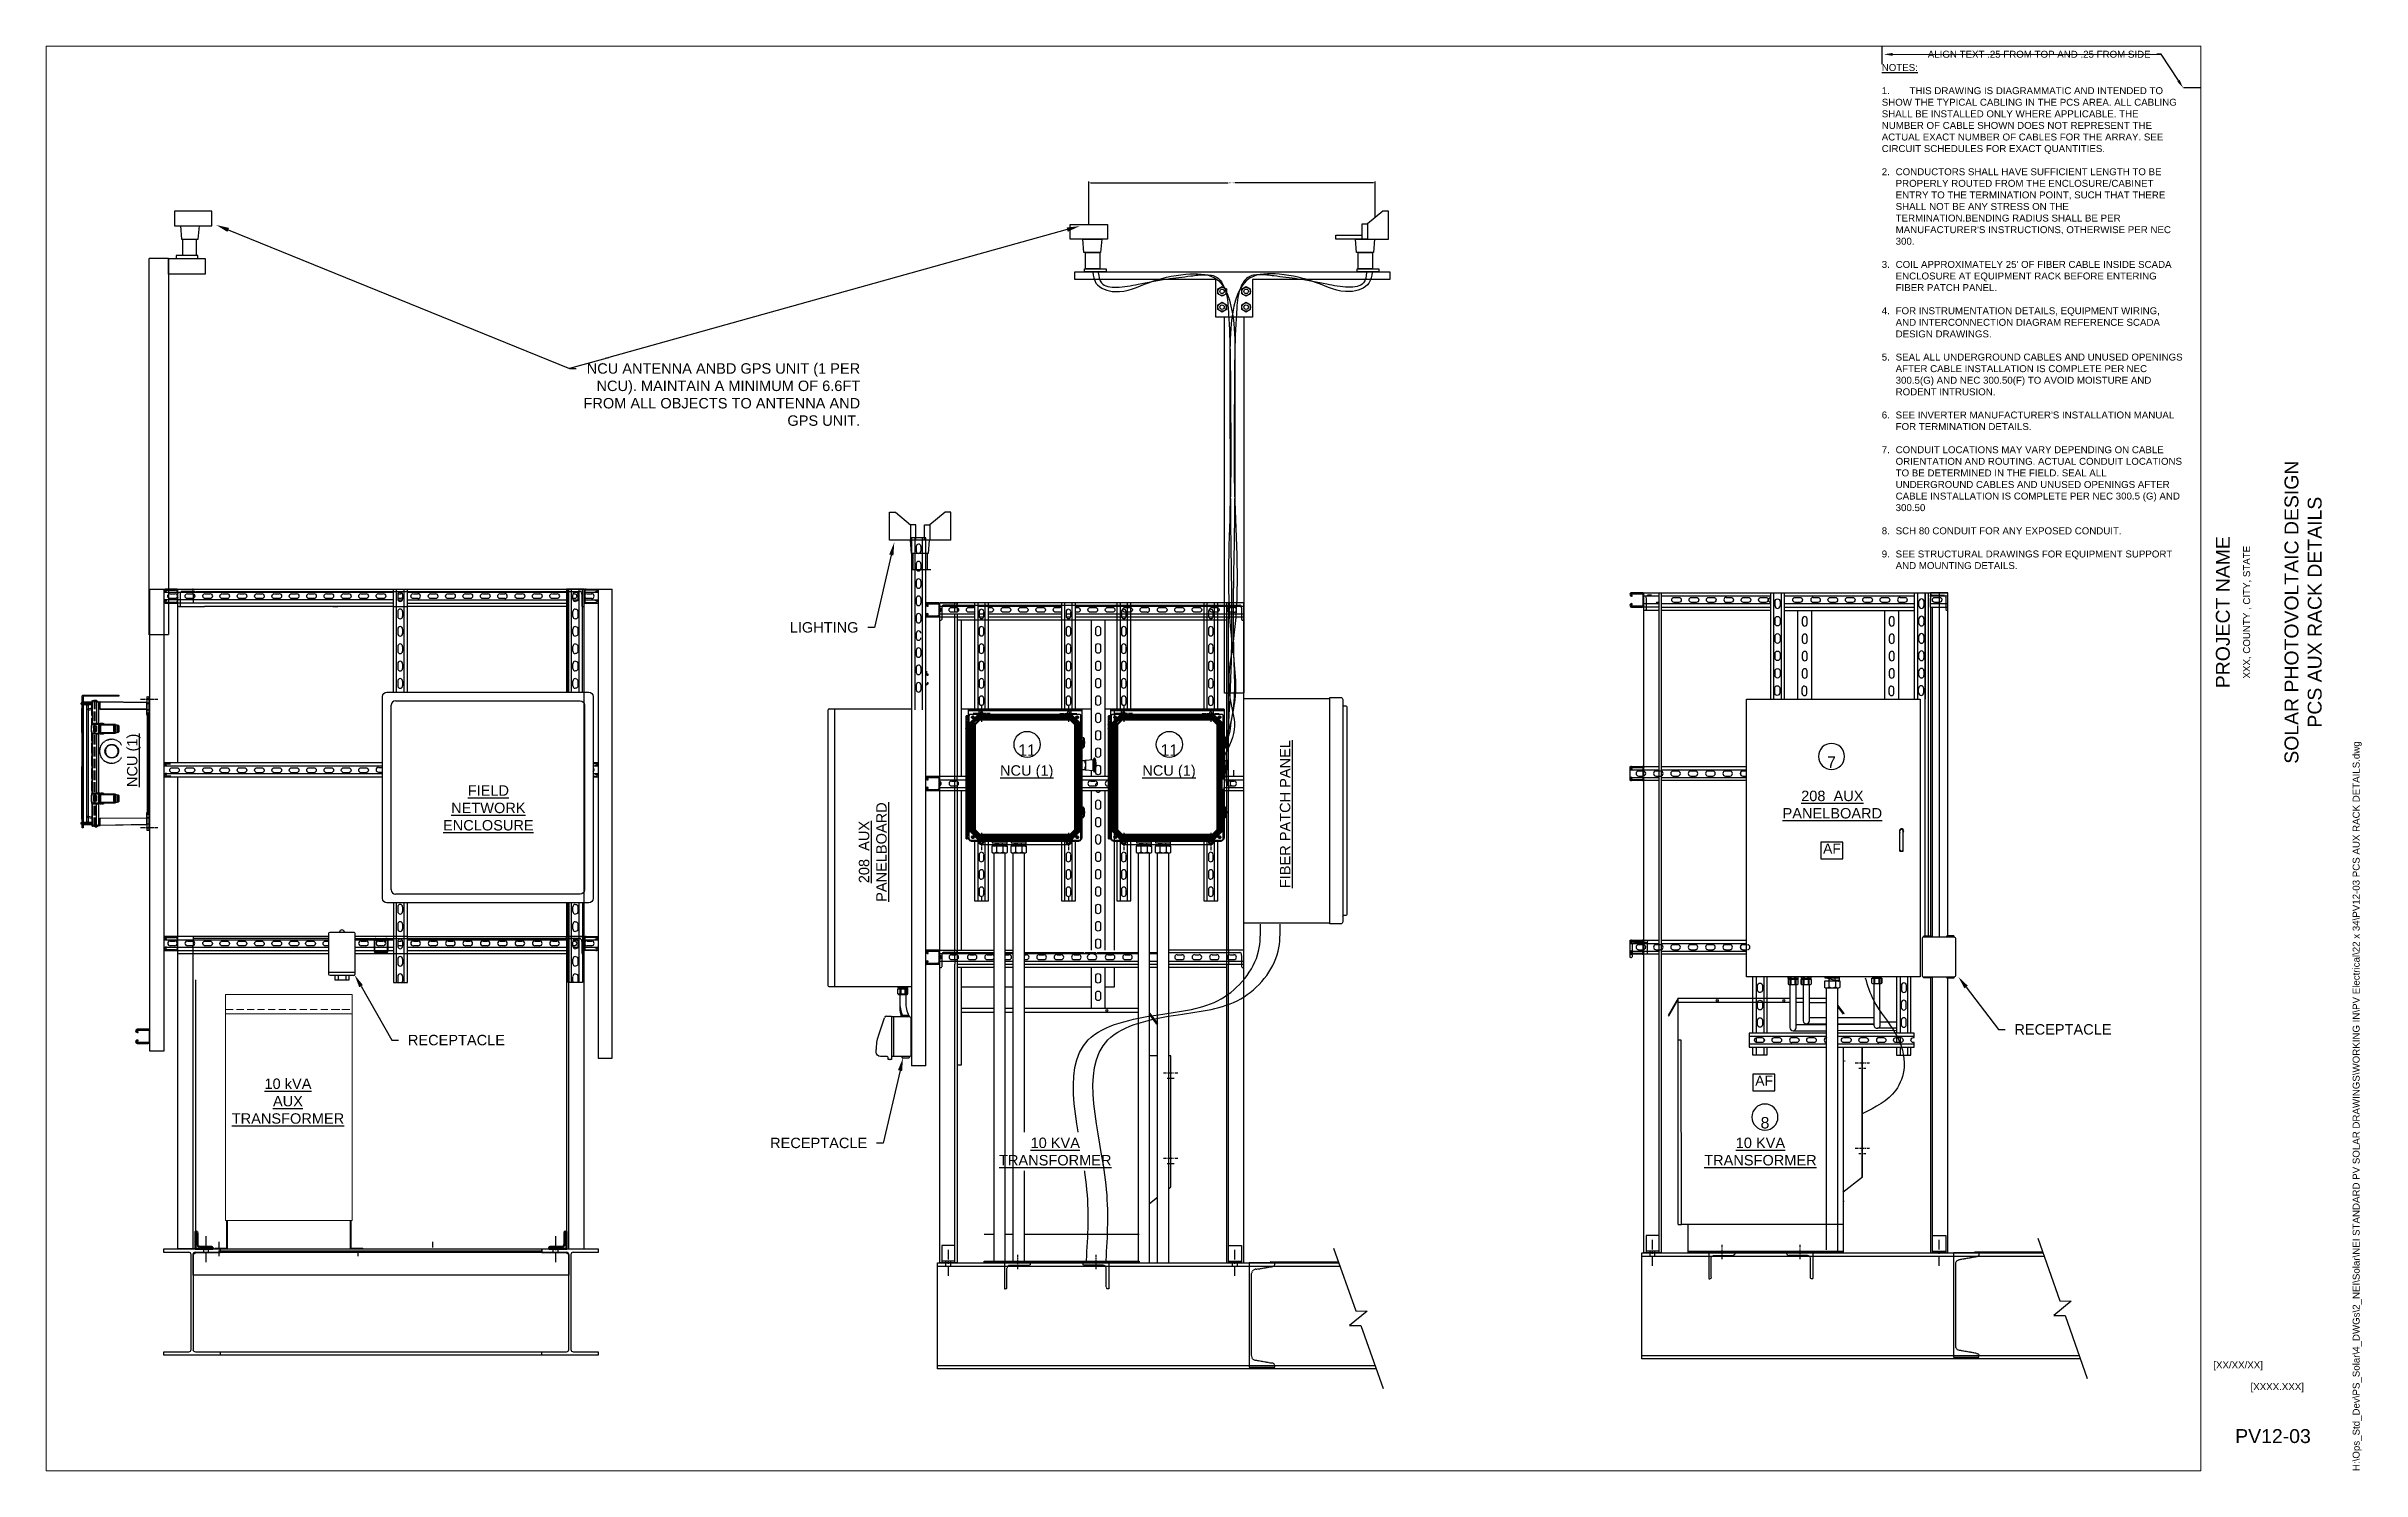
# Paper-space layout 'PV12-03 PCS AUX RACK DETAILS (3)' of a CAD drawing. Header units: feet, sheet in inches. Extents: x 0.7 to 34.1, y 1.3 to 21.8.
# The model-space entities are those that its viewports show. They can reach past a viewport. Long polylines and large blocks are cut down to what shows.
import ezdxf
from ezdxf import colors
from ezdxf.entities.mleader import LeaderData, LeaderLine
from ezdxf.enums import TextEntityAlignment as Align
from ezdxf.math import Vec2, Vec3

# ---------------------------------------------------------------- set-up
doc = ezdxf.new("R2010")
doc.units = ezdxf.units.FT
doc.header["$MEASUREMENT"] = 0
doc.layers.get('Defpoints').update_dxf_attribs({"color": 5})
for name, color, linetype in [('E-COND-RGS', 4, 'Continuous'), ('E-EQPM-HRDW', 230, 'Continuous'), ('E-EQPM-MET', 5, 'Continuous'), ('E-TEXT', 7, 'Continuous'), ('G-ANNO-TEXT', 1, 'Continuous'), ('G-ANNO-TTBL', 1, 'Continuous'), ('PDF8_0', 7, 'Continuous'), ('PDF8_AM_0N', 7, 'Continuous'), ('PDF8_AM_5', 7, 'Continuous'), ('PDF8_LP_OBJ-Hidden', 7, 'Continuous'), ('PDF8_LP_OBJ-Misc', 7, 'Continuous'), ('PDF8_LP_OBJ-Text', 7, 'Continuous'), ('PDF8_Top Plate', 7, 'Continuous')]:
    doc.layers.add(name, color=color, linetype=linetype)
doc.layers.add('G-NPLT', color=67, linetype='Continuous', plot=False)
doc.layers.add('VP', color=31, linetype='Continuous', plot=False)
doc.styles.add('NEI-A', font='arial.ttf')
doc.dimstyles.get("Standard").update_dxf_attribs({"dimtxt": 0.1, "dimasz": 0.18, "dimexe": 0.18, "dimexo": 0.0625, "dimgap": 0.09, "dimtad": 0, "dimtih": 1, "dimtoh": 1, "dimdec": 4, "dimzin": 0, "dimdsep": 46, "dimtxsty": 'Standard', "dimcen": 0.09, "dimadec": 0, "dimazin": 0, "dimtfac": 1, "dimtdec": 4, "dimtofl": 0, "dimtmove": 0, "dimatfit": 3, "dimfxl": 1, "dimtolj": 1, "dimtzin": 0, "dimarcsym": 0})

psp = doc.layouts.new('PV12-03 PCS AUX RACK DETAILS (3)')

# ---------------------------------------------------------------- texts
at = {"layer": 'G-ANNO-TEXT', "insert": (27.145, 21.513), "char_height": 0.1, "attachment_point": 1, "style": 'NEI-A'}
psp.add_mtext_dynamic_manual_height_columns("{\\LNOTES:\\Fsimplex|c0;\\W0.8;\\l\\P\\P\\pi-0.2,l0.2,t0.2;}1.^ITHIS DRAWING IS DIAGRAMMATIC AND INTENDED TO SHOW THE TYPICAL CABLING IN THE PCS AREA. ALL CABLING SHALL BE INSTALLED ONLY WHERE APPLICABLE. THE NUMBER OF CABLE SHOWN DOES NOT REPRESENT THE ACTUAL EXACT NUMBER OF CABLES FOR THE ARRAY. SEE CIRCUIT SCHEDULES FOR EXACT QUANTITIES.\\P\\pi0,l0,tz;\\P\\pi-0.2,l0.2,t0.2;2.^ICONDUCTORS SHALL HAVE SUFFICIENT LENGTH TO BE PROPERLY ROUTED FROM THE ENCLOSURE/CABINET ENTRY TO THE TERMINATION POINT, SUCH THAT THERE SHALL NOT BE ANY STRESS ON THE TERMINATION.{\\A1;BENDING RADIUS SHALL BE PER MANUFACTURER'S INSTRUCTIONS, OTHERWISE PER NEC 300.}\\P\\pi0,l0,tz;\\P\\pi-0.2,l0.2,t0.2;3.^ICOIL APPROXIMATELY 25' OF FIBER CABLE INSIDE SCADA ENCLOSURE AT EQUIPMENT RACK BEFORE ENTERING FIBER PATCH PANEL. \\P\\pi0,l0,tz;\\P\\pi-0.2,l0.2,t0.2;4.^IFOR INSTRUMENTATION DETAILS, EQUIPMENT WIRING, AND INTERCONNECTION DIAGRAM REFERENCE SCADA DESIGN DRAWINGS.\\P\\pi0,l0,tz;\\P\\pi-0.2,l0.2,t0.2;5.^ISEAL ALL UNDERGROUND CABLES AND UNUSED OPENINGS AFTER CABLE INSTALLATION IS COMPLETE PER{\\W0.8; }NEC 300.5(G) AND NEC 300.50(F) TO AVOID MOISTURE AND RODENT INTRUSION.{\\A1;\\P\\pi-0.3,l0.3,t0.3;\\P\\pi-0.2,l0.2,t0.2;6.^ISEE INVERTER MANUFACTURER'S INSTALLATION MANUAL FOR TERMINATION DETAILS.\\P\\pi0,l0,tz;\\P\\pi-0.2,l0.2,t0.2;7.^ICONDUIT LOCATIONS MAY VARY DEPENDING ON CABLE ORIENTATION AND ROUTING. ACTUAL CONDUIT LOCATIONS TO BE DETERMINED IN THE FIELD. SEAL ALL UNDERGROUND CABLES AND UNUSED OPENINGS AFTER CABLE INSTALLATION IS COMPLETE PER NEC 300.5 (G) AND 300.50 \\P\\pi0,l0,tz;\\P\\pi-0.2,l0.2,t0.2;8.^ISCH 80 CONDUIT FOR ANY EXPOSED CONDUIT.\\P\\pi0,l0,tz;\\P\\pi-0.2,l0.2,t0.2;9.^ISEE STRUCTURAL DRAWINGS FOR EQUIPMENT SUPPORT AND MOUNTING DETAILS.}", width=4.3174, gutter_width=0.938, heights=[0], dxfattribs=at)
at = {"layer": 'G-ANNO-TTBL', "style": 'NEI-A'}
psp.add_text('XXX, COUNTY , CITY, STATE', height=0.1, rotation=90, dxfattribs=at).set_placement((32.404, 13.624), align=Align.MIDDLE)
at = {"layer": 'G-ANNO-TTBL', "char_height": 0.2, "attachment_point": 5, "rotation": 90, "style": 'NEI-A'}
for s, width, gutter_width, heights, insert in [('SOLAR PHOTOVOLTAIC DESIGN\\PPCS AUX RACK DETAILS', 6.78569, 0, [1.376], (33.209, 13.624)), ('PROJECT NAME', 7.8846, 0.5, [0], (32.054, 13.624))]:
    psp.add_mtext_dynamic_manual_height_columns(s, width=width, gutter_width=gutter_width, heights=heights, dxfattribs=dict(at, insert=insert))
at = {"layer": 'G-ANNO-TTBL', "style": 'NEI-A'}
for s, width, insert, char_height, attachment_point in [('[XX/XX/XX]', 0.85482, (31.916, 2.776), 0.1, 4), ('[XXXX.XXX]', 0.85482, (32.836, 2.463), 0.1, 5), ('PV12-03', 1.7218, (32.775, 1.765), 0.2, 5)]:
    psp.add_mtext_dynamic_manual_height_columns(s, width=width, gutter_width=0.5, heights=[0], dxfattribs=dict(at, insert=insert, char_height=char_height, attachment_point=attachment_point))
at = {"layer": 'G-NPLT', "insert": (33.921, 1.263), "char_height": 0.1, "width": 13.97168, "attachment_point": 1, "rotation": 90, "style": 'NEI-A'}
psp.add_mtext('H:\\\\Ops_Std_Dev\\\\PS_Solar\\\\4_DWGs\\\\2_NEI\\\\Solar\\\\NEI STANDARD PV SOLAR DRAWINGS\\\\WORKING IN\\\\PV Electrical\\\\22 x 34\\\\PV12-03 PCS AUX RACK DETAILS.dwg', dxfattribs=at)

msp = doc.modelspace()

# ---------------------------------------------------------------- texts
at = {"layer": 'G-ANNO-TEXT', "linetype": 'Continuous', "char_height": 1.2, "attachment_point": 5, "rotation": 90, "style": 'NEI-A', "bg_fill": 3, "box_fill_scale": 1.5, "bg_fill_color": 256, "bg_fill_transparency": 0}
for s, width, insert in [('{\\LFIBER PATCH PANEL}', 16.6160696, (1353.26488, 1061.31693)), ('{\\L208  AUX PANELBOARD}', 7.3675604, (1305.79702, 1056.94575))]:
    msp.add_mtext_dynamic_manual_height_columns(s, width=width, gutter_width=0.1026, heights=[0], dxfattribs=dict(at, insert=insert))

# ---------------------------------------------------------------- blocks, each defined once
blk = doc.blocks.new('A$Ca200e123')
for points in [[(1.294, -1.51), (1.294, 2.098)], [(1.481, 2.098), (1.481, -1.508)], [(1.481, -1.51), (1.294, -1.51)]]:
    blk.add_lwpolyline(points)
at = {"layer": 'E-COND-RGS'}
for points in [[(1.294, 2.378), (1.294, 2.378)], [(1.294, 2.31), (1.294, 2.31)], [(1.294, 2.227), (1.294, 2.227)], [(1.481, 2.378), (1.481, 2.378)], [(1.481, 2.31), (1.481, 2.31)], [(1.481, 2.227), (1.481, 2.227)], [(1.294, 2.159), (1.294, 2.159)], [(1.481, 2.159), (1.481, 2.159)]]:
    blk.add_lwpolyline(points, dxfattribs=at)
at = {"layer": 'E-EQPM-HRDW'}
for points in [[(1.563, 2.459), (1.563, 2.098), (1.213, 2.098), (1.213, 2.459), (-0.139, 2.459), (-0.139, 2.531), (2.882, 2.531), (2.882, 2.459)], [(1.272, 2.297), (1.232, 2.321), (1.232, 2.367), (1.272, 2.39), (1.313, 2.367), (1.313, 2.321)], [(1.272, 2.146), (1.232, 2.17), (1.232, 2.216), (1.272, 2.239), (1.313, 2.216), (1.313, 2.17)], [(1.503, 2.297), (1.463, 2.321), (1.463, 2.367), (1.503, 2.39), (1.543, 2.367), (1.543, 2.321)], [(1.503, 2.146), (1.463, 2.17), (1.463, 2.216), (1.503, 2.239), (1.543, 2.216), (1.543, 2.17)]]:
    blk.add_lwpolyline(points, close=True, dxfattribs=at)
for points in [[(1.255, 2.38), (1.255, 2.38)], [(1.255, 2.38), (1.255, 2.38)], [(1.255, 2.38), (1.255, 2.38)], [(1.255, 2.307), (1.255, 2.307)], [(1.255, 2.307), (1.255, 2.307)], [(1.255, 2.307), (1.255, 2.307)], [(1.255, 2.229), (1.255, 2.229)], [(1.255, 2.229), (1.255, 2.229)], [(1.255, 2.229), (1.255, 2.229)], [(1.29, 2.38), (1.289, 2.38)], [(1.29, 2.38), (1.289, 2.38)], [(1.29, 2.38), (1.289, 2.38)], [(1.289, 2.307), (1.29, 2.307)], [(1.289, 2.307), (1.29, 2.307)], [(1.289, 2.307), (1.29, 2.307)], [(1.29, 2.229), (1.289, 2.229)], [(1.29, 2.229), (1.289, 2.229)], [(1.29, 2.229), (1.289, 2.229)], [(1.486, 2.38), (1.486, 2.38)], [(1.486, 2.38), (1.486, 2.38)], [(1.486, 2.307), (1.486, 2.307)], [(1.486, 2.307), (1.486, 2.307)], [(1.486, 2.229), (1.486, 2.229)], [(1.486, 2.229), (1.486, 2.229)], [(1.52, 2.38), (1.52, 2.38)], [(1.52, 2.38), (1.52, 2.38)], [(1.52, 2.307), (1.52, 2.307)], [(1.52, 2.307), (1.52, 2.307)], [(1.52, 2.229), (1.52, 2.229)], [(1.52, 2.229), (1.52, 2.229)], [(1.255, 2.156), (1.255, 2.156)], [(1.255, 2.156), (1.255, 2.156)], [(1.255, 2.156), (1.255, 2.156)], [(1.289, 2.156), (1.29, 2.156)], [(1.289, 2.156), (1.29, 2.156)], [(1.289, 2.156), (1.29, 2.156)], [(1.486, 2.156), (1.486, 2.156)], [(1.486, 2.156), (1.486, 2.156)], [(1.52, 2.156), (1.52, 2.156)], [(1.52, 2.156), (1.52, 2.156)]]:
    blk.add_lwpolyline(points, dxfattribs=at)
for points in [[(1.312, 2.367, 0.009334), (1.311, 2.367)], [(1.312, 2.367, 0.009334), (1.311, 2.367)], [(1.311, 2.32), (1.311, 2.32, 0.009334), (1.312, 2.32)], [(1.312, 2.216, 0.009334), (1.311, 2.216)], [(1.312, 2.216, 0.009334), (1.311, 2.216)], [(1.311, 2.169), (1.311, 2.169, 0.009334), (1.312, 2.169)]]:
    blk.add_lwpolyline(points, format="xyb", dxfattribs=at)
for centre, radius in [((1.272, 2.344), 0.0402), ((1.272, 2.193), 0.0402), ((1.272, 2.344), 0.0214), ((1.503, 2.344), 0.0402), ((1.503, 2.193), 0.0402), ((1.503, 2.344), 0.0214), ((1.272, 2.193), 0.0214), ((1.503, 2.193), 0.0214)]:
    blk.add_circle(centre, radius, dxfattribs=at)
at = {"layer": 'E-EQPM-MET'}
for points in [[(2.667, 2.846), (2.868, 2.846), (2.868, 3.113), (2.813, 3.113), (2.667, 2.992)], [(2.616, 2.846), (2.362, 2.846), (2.362, 2.882), (2.616, 2.882)]]:
    blk.add_lwpolyline(points, dxfattribs=at)
for points in [[(-0.184, 2.985), (0.174, 2.985), (0.174, 2.846), (-0.184, 2.846)], [(2.616, 2.992), (2.667, 2.992), (2.667, 2.846), (2.616, 2.846)], [(-0.065, 2.846), (0.117, 2.846), (0.106, 2.718), (-0.055, 2.718)], [(-0.038, 2.718), (0.098, 2.718), (0.098, 2.56), (-0.038, 2.56)], [(2.552, 2.846), (2.734, 2.846), (2.723, 2.718), (2.562, 2.718)], [(2.579, 2.718), (2.715, 2.718), (2.715, 2.56), (2.579, 2.56)], [(-0.049, 2.56), (0.159, 2.56), (0.159, 2.531), (-0.049, 2.531)], [(2.568, 2.56), (2.776, 2.56), (2.776, 2.531), (2.568, 2.531)]]:
    blk.add_lwpolyline(points, close=True, dxfattribs=at)
blk = doc.blocks.new('CIRCTAG')
at = {"color": 0, "linetype": 'ByBlock', "lineweight": -2, "transparency": 16777216}
blk.add_circle((0, 0), 0.125, dxfattribs=at)
at = {"layer": 'E-TEXT', "color": 0, "transparency": 16777216, "style": 'NEI-A'}
blk.add_attdef('TAGNUMBER', text='', height=0.1, dxfattribs=at).set_placement((0, 0), align=Align.MIDDLE_CENTER)
blk = doc.blocks.new('*D34')
at = {"layer": 'Defpoints', "color": 0, "transparency": 16777216}
for p in [(1363.62, 1133.99), (1330.68, 1129.19), (1363.62, 1130.01)]:
    blk.add_point(p, dxfattribs=at)
at = {"layer": 'G-ANNO-TEXT', "color": 0, "lineweight": -2, "transparency": 16777216}
for p, q in [((1330.68, 1129.25), (1330.68, 1134.17)), ((1330.86, 1133.99), (1346.72, 1133.99)), ((1363.44, 1133.99), (1347.46, 1133.99)), ((1363.62, 1130.07), (1363.62, 1134.17))]:
    blk.add_line(p, q, dxfattribs=at)
at = {"layer": 'G-ANNO-TEXT', "color": 0, "transparency": 16777216}
for points in [[(1330.86, 1134.02), (1330.86, 1133.96), (1330.68, 1133.99)], [(1363.44, 1134.02), (1363.44, 1133.96), (1363.62, 1133.99)]]:
    blk.add_solid(points, dxfattribs=at)
at = {"layer": 'G-ANNO-TEXT', "color": 0, "transparency": 16777216, "insert": (1347.09, 1133.99), "char_height": 0.1, "attachment_point": 5, "style": 'NEI-A'}
blk.add_mtext('\\A1;6\'-8" MIN', dxfattribs=at)

# ---------------------------------------------------------------- dimensions: what is measured, and where the dimension line sits
at = {"layer": 'G-ANNO-TEXT'}
dim = msp.add_linear_dim(base=(1363.6209, 1133.99173), p1=(1330.68133, 1129.19173), p2=(1363.6209, 1130.00652), text='6\'-8" MIN', dimstyle='Standard', override={"dimlunit": 4, "dimtxsty": 'NEI-A'}, dxfattribs=at)
dim.commit()
dim.dimension.update_dxf_attribs({"geometry": '*D34', "text_midpoint": (1347.08818, 1133.99173), "dimtype": 160})

# ---------------------------------------------------------------- hatches: boundary and pattern name
at = {"layer": 'PDF8_LP_OBJ-Hidden', "transparency": 33554559}
for points in [[(1216.89704, 1071.59188), (1216.95227, 1071.57347), (1216.98908, 1071.53665), (1216.98908, 1071.46301), (1216.95227, 1071.4262), (1216.89704, 1071.40779), (1216.84181, 1071.4262), (1216.80499, 1071.46301), (1216.80499, 1071.53665), (1216.84181, 1071.57347)], [(1216.14225, 1070.92914), (1216.19748, 1070.91073), (1216.2343, 1070.87391), (1216.2343, 1070.80028), (1216.19748, 1070.76346), (1216.14225, 1070.74505), (1216.08702, 1070.76346), (1216.0502, 1070.80028), (1216.0502, 1070.87391), (1216.08702, 1070.91073)], [(1216.21589, 1071.37097), (1216.27112, 1071.35256), (1216.30794, 1071.31574), (1216.30794, 1071.2421), (1216.27112, 1071.20528), (1216.21589, 1071.18687), (1216.16066, 1071.20528), (1216.12384, 1071.2421), (1216.12384, 1071.31574), (1216.16066, 1071.35256)], [(1216.28953, 1071.11324), (1216.34475, 1071.09483), (1216.38157, 1071.05801), (1216.38157, 1070.98437), (1216.34475, 1070.94755), (1216.28953, 1070.92914), (1216.2343, 1070.94755), (1216.19748, 1070.98437), (1216.19748, 1071.05801), (1216.2343, 1071.09483)], [(1216.89704, 1071.4262), (1216.95227, 1071.40779), (1216.98908, 1071.37097), (1216.98908, 1071.29733), (1216.95227, 1071.26051), (1216.89704, 1071.2421), (1216.84181, 1071.26051), (1216.80499, 1071.29733), (1216.80499, 1071.37097), (1216.84181, 1071.40779)], [(1216.89704, 1071.37097), (1216.95227, 1071.35256), (1216.98908, 1071.31574), (1216.98908, 1071.2421), (1216.95227, 1071.20528), (1216.89704, 1071.18687), (1216.84181, 1071.20528), (1216.80499, 1071.2421), (1216.80499, 1071.31574), (1216.84181, 1071.35256)], [(1216.89704, 1071.11324), (1216.95227, 1071.09483), (1216.98908, 1071.05801), (1216.98908, 1070.98437), (1216.95227, 1070.94755), (1216.89704, 1070.92914), (1216.84181, 1070.94755), (1216.80499, 1070.98437), (1216.80499, 1071.05801), (1216.84181, 1071.09483)], [(1216.89704, 1071.0396), (1216.95227, 1071.02119), (1216.98908, 1070.98437), (1216.98908, 1070.91073), (1216.95227, 1070.87391), (1216.89704, 1070.8555), (1216.84181, 1070.87391), (1216.80499, 1070.91073), (1216.80499, 1070.98437), (1216.84181, 1071.02119)], [(1216.89704, 1070.89232), (1216.95227, 1070.87391), (1216.98908, 1070.83709), (1216.98908, 1070.76346), (1216.95227, 1070.72664), (1216.89704, 1070.70823), (1216.84181, 1070.72664), (1216.80499, 1070.76346), (1216.80499, 1070.83709), (1216.84181, 1070.87391)], [(1216.14225, 1063.54696), (1216.19748, 1063.52855), (1216.2343, 1063.49173), (1216.2343, 1063.4181), (1216.19748, 1063.38128), (1216.14225, 1063.36287), (1216.08702, 1063.38128), (1216.0502, 1063.4181), (1216.0502, 1063.49173), (1216.08702, 1063.52855)], [(1216.87863, 1063.74947), (1216.93386, 1063.73106), (1216.97067, 1063.69424), (1216.97067, 1063.6206), (1216.93386, 1063.58378), (1216.87863, 1063.56537), (1216.8234, 1063.58378), (1216.78658, 1063.6206), (1216.78658, 1063.69424), (1216.8234, 1063.73106)], [(1216.89704, 1063.54696), (1216.95227, 1063.52855), (1216.98908, 1063.49173), (1216.98908, 1063.4181), (1216.95227, 1063.38128), (1216.89704, 1063.36287), (1216.84181, 1063.38128), (1216.80499, 1063.4181), (1216.80499, 1063.49173), (1216.84181, 1063.52855)], [(1218.64593, 1063.6206), (1218.70116, 1063.60219), (1218.73798, 1063.56537), (1218.73798, 1063.49173), (1218.70116, 1063.45492), (1218.64593, 1063.43651), (1218.5907, 1063.45492), (1218.55389, 1063.49173), (1218.55389, 1063.56537), (1218.5907, 1063.60219)], [(1216.89704, 1063.39969), (1216.95227, 1063.38128), (1216.98908, 1063.34446), (1216.98908, 1063.27082), (1216.95227, 1063.234), (1216.89704, 1063.21559), (1216.84181, 1063.234), (1216.80499, 1063.27082), (1216.80499, 1063.34446), (1216.84181, 1063.38128)], [(1216.89704, 1063.34446), (1216.95227, 1063.32605), (1216.98908, 1063.28923), (1216.98908, 1063.21559), (1216.95227, 1063.17877), (1216.89704, 1063.16036), (1216.84181, 1063.17877), (1216.80499, 1063.21559), (1216.80499, 1063.28923), (1216.84181, 1063.32605)], [(1216.89704, 1063.08673), (1216.95227, 1063.06832), (1216.98908, 1063.0315), (1216.98908, 1062.95786), (1216.95227, 1062.92104), (1216.89704, 1062.90263), (1216.84181, 1062.92104), (1216.80499, 1062.95786), (1216.80499, 1063.0315), (1216.84181, 1063.06832)], [(1216.89704, 1063.01309), (1216.95227, 1062.99468), (1216.98908, 1062.95786), (1216.98908, 1062.88422), (1216.95227, 1062.8474), (1216.89704, 1062.82899), (1216.84181, 1062.8474), (1216.80499, 1062.88422), (1216.80499, 1062.95786), (1216.84181, 1062.99468)], [(1216.89704, 1062.86581), (1216.95227, 1062.8474), (1216.98908, 1062.81059), (1216.98908, 1062.73695), (1216.95227, 1062.70013), (1216.89704, 1062.68172), (1216.84181, 1062.70013), (1216.80499, 1062.73695), (1216.80499, 1062.81059), (1216.84181, 1062.8474)], [(1218.46184, 1063.0315), (1218.51707, 1063.01309), (1218.55389, 1062.97627), (1218.55389, 1062.90263), (1218.51707, 1062.86581), (1218.46184, 1062.8474), (1218.40661, 1062.86581), (1218.36979, 1062.90263), (1218.36979, 1062.97627), (1218.40661, 1063.01309)]]:
    msp.add_hatch(color=256, dxfattribs=at).paths.add_polyline_path(points)
at = {"layer": 'PDF8_LP_OBJ-Misc', "transparency": 33554559}
for points in [[(1215.92134, 1074.42693), (1215.97657, 1074.40852), (1216.01338, 1074.3717), (1216.01338, 1074.29807), (1215.97657, 1074.26125), (1215.92134, 1074.24284), (1215.86611, 1074.26125), (1215.82929, 1074.29807), (1215.82929, 1074.3717), (1215.86611, 1074.40852)], [(1214.76154, 1072.0153), (1214.81677, 1071.99689), (1214.85359, 1071.96007), (1214.85359, 1071.88643), (1214.81677, 1071.84961), (1214.76154, 1071.8312), (1214.70632, 1071.84961), (1214.6695, 1071.88643), (1214.6695, 1071.96007), (1214.70632, 1071.99689)], [(1214.76154, 1071.92325), (1214.81677, 1071.90484), (1214.85359, 1071.86802), (1214.85359, 1071.79438), (1214.81677, 1071.75757), (1214.76154, 1071.73916), (1214.70632, 1071.75757), (1214.6695, 1071.79438), (1214.6695, 1071.86802), (1214.70632, 1071.90484)], [(1214.76154, 1071.77598), (1214.81677, 1071.75757), (1214.85359, 1071.72075), (1214.85359, 1071.64711), (1214.81677, 1071.61029), (1214.76154, 1071.59188), (1214.70632, 1071.61029), (1214.6695, 1071.64711), (1214.6695, 1071.72075), (1214.70632, 1071.75757)], [(1214.76154, 1071.73916), (1214.81677, 1071.72075), (1214.85359, 1071.68393), (1214.85359, 1071.61029), (1214.81677, 1071.57347), (1214.76154, 1071.55506), (1214.70632, 1071.57347), (1214.6695, 1071.61029), (1214.6695, 1071.68393), (1214.70632, 1071.72075)], [(1214.76154, 1071.6287), (1214.81677, 1071.61029), (1214.85359, 1071.57347), (1214.85359, 1071.49983), (1214.81677, 1071.46301), (1214.76154, 1071.44461), (1214.70632, 1071.46301), (1214.6695, 1071.49983), (1214.6695, 1071.57347), (1214.70632, 1071.61029)], [(1214.76154, 1071.61029), (1214.81677, 1071.59188), (1214.85359, 1071.55506), (1214.85359, 1071.48142), (1214.81677, 1071.44461), (1214.76154, 1071.4262), (1214.70632, 1071.44461), (1214.6695, 1071.48142), (1214.6695, 1071.55506), (1214.70632, 1071.59188)], [(1214.76154, 1071.57347), (1214.81677, 1071.55506), (1214.85359, 1071.51824), (1214.85359, 1071.44461), (1214.81677, 1071.40779), (1214.76154, 1071.38938), (1214.70632, 1071.40779), (1214.6695, 1071.44461), (1214.6695, 1071.51824), (1214.70632, 1071.55506)], [(1214.76154, 1071.55506), (1214.81677, 1071.53665), (1214.85359, 1071.49983), (1214.85359, 1071.4262), (1214.81677, 1071.38938), (1214.76154, 1071.37097), (1214.70632, 1071.38938), (1214.6695, 1071.4262), (1214.6695, 1071.49983), (1214.70632, 1071.53665)], [(1214.76154, 1071.53665), (1214.81677, 1071.51824), (1214.85359, 1071.48142), (1214.85359, 1071.40779), (1214.81677, 1071.37097), (1214.76154, 1071.35256), (1214.70632, 1071.37097), (1214.6695, 1071.40779), (1214.6695, 1071.48142), (1214.70632, 1071.51824)], [(1214.76154, 1071.49983), (1214.81677, 1071.48142), (1214.85359, 1071.44461), (1214.85359, 1071.37097), (1214.81677, 1071.33415), (1214.76154, 1071.31574), (1214.70632, 1071.33415), (1214.6695, 1071.37097), (1214.6695, 1071.44461), (1214.70632, 1071.48142)], [(1214.76154, 1071.48142), (1214.81677, 1071.46301), (1214.85359, 1071.4262), (1214.85359, 1071.35256), (1214.81677, 1071.31574), (1214.76154, 1071.29733), (1214.70632, 1071.31574), (1214.6695, 1071.35256), (1214.6695, 1071.4262), (1214.70632, 1071.46301)], [(1316.52208, 1071.71999), (1316.46685, 1071.70158), (1316.43003, 1071.66476), (1316.43003, 1071.59112), (1316.46685, 1071.5543), (1316.52208, 1071.53589), (1316.57731, 1071.5543), (1316.61413, 1071.59112), (1316.61413, 1071.66476), (1316.57731, 1071.70158)], [(1316.54049, 1071.90408), (1316.48526, 1071.88567), (1316.44844, 1071.84885), (1316.44844, 1071.77522), (1316.48526, 1071.7384), (1316.54049, 1071.71999), (1316.59572, 1071.7384), (1316.63254, 1071.77522), (1316.63254, 1071.84885), (1316.59572, 1071.88567)], [(1316.54049, 1071.71999), (1316.48526, 1071.70158), (1316.44844, 1071.66476), (1316.44844, 1071.59112), (1316.48526, 1071.5543), (1316.54049, 1071.53589), (1316.59572, 1071.5543), (1316.63254, 1071.59112), (1316.63254, 1071.66476), (1316.59572, 1071.70158)], [(1316.66935, 1071.90408), (1316.61413, 1071.88567), (1316.57731, 1071.84885), (1316.57731, 1071.77522), (1316.61413, 1071.7384), (1316.66935, 1071.71999), (1316.72458, 1071.7384), (1316.7614, 1071.77522), (1316.7614, 1071.84885), (1316.72458, 1071.88567)], [(1332.90235, 1071.71999), (1332.84713, 1071.70158), (1332.81031, 1071.66476), (1332.81031, 1071.59112), (1332.84713, 1071.5543), (1332.90235, 1071.53589), (1332.95758, 1071.5543), (1332.9944, 1071.59112), (1332.9944, 1071.66476), (1332.95758, 1071.70158)], [(1332.92076, 1071.90408), (1332.86554, 1071.88567), (1332.82872, 1071.84885), (1332.82872, 1071.77522), (1332.86554, 1071.7384), (1332.92076, 1071.71999), (1332.97599, 1071.7384), (1333.01281, 1071.77522), (1333.01281, 1071.84885), (1332.97599, 1071.88567)], [(1332.92076, 1071.71999), (1332.86554, 1071.70158), (1332.82872, 1071.66476), (1332.82872, 1071.59112), (1332.86554, 1071.5543), (1332.92076, 1071.53589), (1332.97599, 1071.5543), (1333.01281, 1071.59112), (1333.01281, 1071.66476), (1332.97599, 1071.70158)], [(1333.04963, 1071.90408), (1332.9944, 1071.88567), (1332.95758, 1071.84885), (1332.95758, 1071.77522), (1332.9944, 1071.7384), (1333.04963, 1071.71999), (1333.10486, 1071.7384), (1333.14168, 1071.77522), (1333.14168, 1071.84885), (1333.10486, 1071.88567)], [(1214.76154, 1071.38938), (1214.81677, 1071.37097), (1214.85359, 1071.33415), (1214.85359, 1071.26051), (1214.81677, 1071.22369), (1214.76154, 1071.20528), (1214.70632, 1071.22369), (1214.6695, 1071.26051), (1214.6695, 1071.33415), (1214.70632, 1071.37097)], [(1214.76154, 1071.29733), (1214.81677, 1071.27892), (1214.85359, 1071.2421), (1214.85359, 1071.16846), (1214.81677, 1071.13165), (1214.76154, 1071.11324), (1214.70632, 1071.13165), (1214.6695, 1071.16846), (1214.6695, 1071.2421), (1214.70632, 1071.27892)], [(1214.76154, 1071.26051), (1214.81677, 1071.2421), (1214.85359, 1071.20528), (1214.85359, 1071.13165), (1214.81677, 1071.09483), (1214.76154, 1071.07642), (1214.70632, 1071.09483), (1214.6695, 1071.13165), (1214.6695, 1071.20528), (1214.70632, 1071.2421)], [(1214.76154, 1071.2421), (1214.81677, 1071.22369), (1214.85359, 1071.18687), (1214.85359, 1071.11324), (1214.81677, 1071.07642), (1214.76154, 1071.05801), (1214.70632, 1071.07642), (1214.6695, 1071.11324), (1214.6695, 1071.18687), (1214.70632, 1071.22369)], [(1214.76154, 1071.22369), (1214.81677, 1071.20528), (1214.85359, 1071.16846), (1214.85359, 1071.09483), (1214.81677, 1071.05801), (1214.76154, 1071.0396), (1214.70632, 1071.05801), (1214.6695, 1071.09483), (1214.6695, 1071.16846), (1214.70632, 1071.20528)], [(1316.54049, 1070.06314), (1316.48526, 1070.04473), (1316.44844, 1070.00791), (1316.44844, 1069.93427), (1316.48526, 1069.89745), (1316.54049, 1069.87905), (1316.59572, 1069.89745), (1316.63254, 1069.93427), (1316.63254, 1070.00791), (1316.59572, 1070.04473)], [(1316.66935, 1070.06314), (1316.61413, 1070.04473), (1316.57731, 1070.00791), (1316.57731, 1069.93427), (1316.61413, 1069.89745), (1316.66935, 1069.87905), (1316.72458, 1069.89745), (1316.7614, 1069.93427), (1316.7614, 1070.00791), (1316.72458, 1070.04473)], [(1316.66935, 1069.43722), (1316.61413, 1069.41881), (1316.57731, 1069.38199), (1316.57731, 1069.30835), (1316.61413, 1069.27153), (1316.66935, 1069.25312), (1316.72458, 1069.27153), (1316.7614, 1069.30835), (1316.7614, 1069.38199), (1316.72458, 1069.41881)], [(1329.86891, 1069.52927), (1329.81368, 1069.51086), (1329.77687, 1069.47404), (1329.77687, 1069.4004), (1329.81368, 1069.36358), (1329.86891, 1069.34517), (1329.92414, 1069.36358), (1329.96096, 1069.4004), (1329.96096, 1069.47404), (1329.92414, 1069.51086)], [(1329.88732, 1069.51086), (1329.83209, 1069.49245), (1329.79528, 1069.45563), (1329.79528, 1069.38199), (1329.83209, 1069.34517), (1329.88732, 1069.32676), (1329.94255, 1069.34517), (1329.97937, 1069.38199), (1329.97937, 1069.45563), (1329.94255, 1069.49245)], [(1329.92414, 1069.91586), (1329.86891, 1069.89745), (1329.83209, 1069.86064), (1329.83209, 1069.787), (1329.86891, 1069.75018), (1329.92414, 1069.73177), (1329.97937, 1069.75018), (1330.01619, 1069.787), (1330.01619, 1069.86064), (1329.97937, 1069.89745)], [(1329.92414, 1069.65813), (1329.86891, 1069.63972), (1329.83209, 1069.6029), (1329.83209, 1069.52927), (1329.86891, 1069.49245), (1329.92414, 1069.47404), (1329.97937, 1069.49245), (1330.01619, 1069.52927), (1330.01619, 1069.6029), (1329.97937, 1069.63972)], [(1329.94255, 1069.32676), (1329.88732, 1069.30835), (1329.8505, 1069.27153), (1329.8505, 1069.1979), (1329.88732, 1069.16108), (1329.94255, 1069.14267), (1329.99778, 1069.16108), (1330.0346, 1069.1979), (1330.0346, 1069.27153), (1329.99778, 1069.30835)], [(1332.92076, 1070.06314), (1332.86554, 1070.04473), (1332.82872, 1070.00791), (1332.82872, 1069.93427), (1332.86554, 1069.89745), (1332.92076, 1069.87905), (1332.97599, 1069.89745), (1333.01281, 1069.93427), (1333.01281, 1070.00791), (1332.97599, 1070.04473)], [(1333.04963, 1070.06314), (1332.9944, 1070.04473), (1332.95758, 1070.00791), (1332.95758, 1069.93427), (1332.9944, 1069.89745), (1333.04963, 1069.87905), (1333.10486, 1069.89745), (1333.14168, 1069.93427), (1333.14168, 1070.00791), (1333.10486, 1070.04473)], [(1333.04963, 1069.43722), (1332.9944, 1069.41881), (1332.95758, 1069.38199), (1332.95758, 1069.30835), (1332.9944, 1069.27153), (1333.04963, 1069.25312), (1333.10486, 1069.27153), (1333.14168, 1069.30835), (1333.14168, 1069.38199), (1333.10486, 1069.41881)], [(1346.24919, 1069.52927), (1346.19396, 1069.51086), (1346.15714, 1069.47404), (1346.15714, 1069.4004), (1346.19396, 1069.36358), (1346.24919, 1069.34517), (1346.30442, 1069.36358), (1346.34124, 1069.4004), (1346.34124, 1069.47404), (1346.30442, 1069.51086)], [(1346.2676, 1069.51086), (1346.21237, 1069.49245), (1346.17555, 1069.45563), (1346.17555, 1069.38199), (1346.21237, 1069.34517), (1346.2676, 1069.32676), (1346.32283, 1069.34517), (1346.35964, 1069.38199), (1346.35964, 1069.45563), (1346.32283, 1069.49245)], [(1346.30442, 1069.91586), (1346.24919, 1069.89745), (1346.21237, 1069.86064), (1346.21237, 1069.787), (1346.24919, 1069.75018), (1346.30442, 1069.73177), (1346.35964, 1069.75018), (1346.39646, 1069.787), (1346.39646, 1069.86064), (1346.35964, 1069.89745)], [(1346.30442, 1069.65813), (1346.24919, 1069.63972), (1346.21237, 1069.6029), (1346.21237, 1069.52927), (1346.24919, 1069.49245), (1346.30442, 1069.47404), (1346.35964, 1069.49245), (1346.39646, 1069.52927), (1346.39646, 1069.6029), (1346.35964, 1069.63972)], [(1346.32283, 1069.32676), (1346.2676, 1069.30835), (1346.23078, 1069.27153), (1346.23078, 1069.1979), (1346.2676, 1069.16108), (1346.32283, 1069.14267), (1346.37805, 1069.16108), (1346.41487, 1069.1979), (1346.41487, 1069.27153), (1346.37805, 1069.30835)], [(1316.66935, 1066.8599), (1316.61413, 1066.84149), (1316.57731, 1066.80467), (1316.57731, 1066.73103), (1316.61413, 1066.69421), (1316.66935, 1066.67581), (1316.72458, 1066.69421), (1316.7614, 1066.73103), (1316.7614, 1066.80467), (1316.72458, 1066.84149)], [(1316.66935, 1066.23398), (1316.61413, 1066.21557), (1316.57731, 1066.17875), (1316.57731, 1066.10511), (1316.61413, 1066.06829), (1316.66935, 1066.04989), (1316.72458, 1066.06829), (1316.7614, 1066.10511), (1316.7614, 1066.17875), (1316.72458, 1066.21557)], [(1330.25551, 1067.55946), (1330.20028, 1067.54105), (1330.16346, 1067.50423), (1330.16346, 1067.43059), (1330.20028, 1067.39377), (1330.25551, 1067.37536), (1330.31074, 1067.39377), (1330.34756, 1067.43059), (1330.34756, 1067.50423), (1330.31074, 1067.54105)], [(1333.04963, 1066.8599), (1332.9944, 1066.84149), (1332.95758, 1066.80467), (1332.95758, 1066.73103), (1332.9944, 1066.69421), (1333.04963, 1066.67581), (1333.10486, 1066.69421), (1333.14168, 1066.73103), (1333.14168, 1066.80467), (1333.10486, 1066.84149)], [(1333.04963, 1066.23398), (1332.9944, 1066.21557), (1332.95758, 1066.17875), (1332.95758, 1066.10511), (1332.9944, 1066.06829), (1333.04963, 1066.04989), (1333.10486, 1066.06829), (1333.14168, 1066.10511), (1333.14168, 1066.17875), (1333.10486, 1066.21557)], [(1346.63579, 1067.55946), (1346.58056, 1067.54105), (1346.54374, 1067.50423), (1346.54374, 1067.43059), (1346.58056, 1067.39377), (1346.63579, 1067.37536), (1346.69101, 1067.39377), (1346.72783, 1067.43059), (1346.72783, 1067.50423), (1346.69101, 1067.54105)], [(1316.54049, 1065.03737), (1316.48526, 1065.01896), (1316.44844, 1064.98214), (1316.44844, 1064.9085), (1316.48526, 1064.87168), (1316.54049, 1064.85327), (1316.59572, 1064.87168), (1316.63254, 1064.9085), (1316.63254, 1064.98214), (1316.59572, 1065.01896)], [(1316.54049, 1064.39304), (1316.48526, 1064.37463), (1316.44844, 1064.33781), (1316.44844, 1064.26417), (1316.48526, 1064.22735), (1316.54049, 1064.20894), (1316.59572, 1064.22735), (1316.63254, 1064.26417), (1316.63254, 1064.33781), (1316.59572, 1064.37463)], [(1316.66935, 1065.03737), (1316.61413, 1065.01896), (1316.57731, 1064.98214), (1316.57731, 1064.9085), (1316.61413, 1064.87168), (1316.66935, 1064.85327), (1316.72458, 1064.87168), (1316.7614, 1064.9085), (1316.7614, 1064.98214), (1316.72458, 1065.01896)], [(1316.66935, 1065.01896), (1316.61413, 1065.00055), (1316.57731, 1064.96373), (1316.57731, 1064.89009), (1316.61413, 1064.85327), (1316.66935, 1064.83486), (1316.72458, 1064.85327), (1316.7614, 1064.89009), (1316.7614, 1064.96373), (1316.72458, 1065.00055)], [(1332.92076, 1065.03737), (1332.86554, 1065.01896), (1332.82872, 1064.98214), (1332.82872, 1064.9085), (1332.86554, 1064.87168), (1332.92076, 1064.85327), (1332.97599, 1064.87168), (1333.01281, 1064.9085), (1333.01281, 1064.98214), (1332.97599, 1065.01896)], [(1332.92076, 1064.39304), (1332.86554, 1064.37463), (1332.82872, 1064.33781), (1332.82872, 1064.26417), (1332.86554, 1064.22735), (1332.92076, 1064.20894), (1332.97599, 1064.22735), (1333.01281, 1064.26417), (1333.01281, 1064.33781), (1332.97599, 1064.37463)], [(1333.04963, 1065.03737), (1332.9944, 1065.01896), (1332.95758, 1064.98214), (1332.95758, 1064.9085), (1332.9944, 1064.87168), (1333.04963, 1064.85327), (1333.10486, 1064.87168), (1333.14168, 1064.9085), (1333.14168, 1064.98214), (1333.10486, 1065.01896)], [(1333.04963, 1065.01896), (1332.9944, 1065.00055), (1332.95758, 1064.96373), (1332.95758, 1064.89009), (1332.9944, 1064.85327), (1333.04963, 1064.83486), (1333.10486, 1064.85327), (1333.14168, 1064.89009), (1333.14168, 1064.96373), (1333.10486, 1065.00055)], [(1316.66935, 1061.81572), (1316.61413, 1061.79731), (1316.57731, 1061.76049), (1316.57731, 1061.68685), (1316.61413, 1061.65003), (1316.66935, 1061.63162), (1316.72458, 1061.65003), (1316.7614, 1061.68685), (1316.7614, 1061.76049), (1316.72458, 1061.79731)], [(1329.88732, 1061.52117), (1329.83209, 1061.50276), (1329.79528, 1061.46594), (1329.79528, 1061.3923), (1329.83209, 1061.35548), (1329.88732, 1061.33707), (1329.94255, 1061.35548), (1329.97937, 1061.3923), (1329.97937, 1061.46594), (1329.94255, 1061.50276)], [(1329.88732, 1061.48435), (1329.83209, 1061.46594), (1329.79528, 1061.42912), (1329.79528, 1061.35548), (1329.83209, 1061.31866), (1329.88732, 1061.30025), (1329.94255, 1061.31866), (1329.97937, 1061.35548), (1329.97937, 1061.42912), (1329.94255, 1061.46594)], [(1329.92414, 1061.87095), (1329.86891, 1061.85254), (1329.83209, 1061.81572), (1329.83209, 1061.74208), (1329.86891, 1061.70526), (1329.92414, 1061.68685), (1329.97937, 1061.70526), (1330.01619, 1061.74208), (1330.01619, 1061.81572), (1329.97937, 1061.85254)], [(1329.92414, 1061.63162), (1329.86891, 1061.61321), (1329.83209, 1061.57639), (1329.83209, 1061.50276), (1329.86891, 1061.46594), (1329.92414, 1061.44753), (1329.97937, 1061.46594), (1330.01619, 1061.50276), (1330.01619, 1061.57639), (1329.97937, 1061.61321)], [(1329.94255, 1061.94458), (1329.88732, 1061.92617), (1329.8505, 1061.88935), (1329.8505, 1061.81572), (1329.88732, 1061.7789), (1329.94255, 1061.76049), (1329.99778, 1061.7789), (1330.0346, 1061.81572), (1330.0346, 1061.88935), (1329.99778, 1061.92617)], [(1333.04963, 1061.81572), (1332.9944, 1061.79731), (1332.95758, 1061.76049), (1332.95758, 1061.68685), (1332.9944, 1061.65003), (1333.04963, 1061.63162), (1333.10486, 1061.65003), (1333.14168, 1061.68685), (1333.14168, 1061.76049), (1333.10486, 1061.79731)], [(1346.2676, 1061.52117), (1346.21237, 1061.50276), (1346.17555, 1061.46594), (1346.17555, 1061.3923), (1346.21237, 1061.35548), (1346.2676, 1061.33707), (1346.32283, 1061.35548), (1346.35964, 1061.3923), (1346.35964, 1061.46594), (1346.32283, 1061.50276)], [(1346.2676, 1061.48435), (1346.21237, 1061.46594), (1346.17555, 1061.42912), (1346.17555, 1061.35548), (1346.21237, 1061.31866), (1346.2676, 1061.30025), (1346.32283, 1061.31866), (1346.35964, 1061.35548), (1346.35964, 1061.42912), (1346.32283, 1061.46594)], [(1346.30442, 1061.87095), (1346.24919, 1061.85254), (1346.21237, 1061.81572), (1346.21237, 1061.74208), (1346.24919, 1061.70526), (1346.30442, 1061.68685), (1346.35964, 1061.70526), (1346.39646, 1061.74208), (1346.39646, 1061.81572), (1346.35964, 1061.85254)], [(1346.30442, 1061.63162), (1346.24919, 1061.61321), (1346.21237, 1061.57639), (1346.21237, 1061.50276), (1346.24919, 1061.46594), (1346.30442, 1061.44753), (1346.35964, 1061.46594), (1346.39646, 1061.50276), (1346.39646, 1061.57639), (1346.35964, 1061.61321)], [(1346.32283, 1061.94458), (1346.2676, 1061.92617), (1346.23078, 1061.88935), (1346.23078, 1061.81572), (1346.2676, 1061.7789), (1346.32283, 1061.76049), (1346.37805, 1061.7789), (1346.41487, 1061.81572), (1346.41487, 1061.88935), (1346.37805, 1061.92617)], [(1214.70632, 1060.28849), (1214.76154, 1060.27008), (1214.79836, 1060.23327), (1214.79836, 1060.15963), (1214.76154, 1060.12281), (1214.70632, 1060.1044), (1214.65109, 1060.12281), (1214.61427, 1060.15963), (1214.61427, 1060.23327), (1214.65109, 1060.27008)], [(1316.54049, 1059.55136), (1316.48526, 1059.53295), (1316.44844, 1059.49613), (1316.44844, 1059.42249), (1316.48526, 1059.38567), (1316.54049, 1059.36726), (1316.59572, 1059.38567), (1316.63254, 1059.42249), (1316.63254, 1059.49613), (1316.59572, 1059.53295)], [(1316.54049, 1059.34885), (1316.48526, 1059.33044), (1316.44844, 1059.29363), (1316.44844, 1059.21999), (1316.48526, 1059.18317), (1316.54049, 1059.16476), (1316.59572, 1059.18317), (1316.63254, 1059.21999), (1316.63254, 1059.29363), (1316.59572, 1059.33044)], [(1316.66935, 1059.99318), (1316.61413, 1059.97477), (1316.57731, 1059.93796), (1316.57731, 1059.86432), (1316.61413, 1059.8275), (1316.66935, 1059.80909), (1316.72458, 1059.8275), (1316.7614, 1059.86432), (1316.7614, 1059.93796), (1316.72458, 1059.97477)], [(1316.66935, 1059.34885), (1316.61413, 1059.33044), (1316.57731, 1059.29363), (1316.57731, 1059.21999), (1316.61413, 1059.18317), (1316.66935, 1059.16476), (1316.72458, 1059.18317), (1316.7614, 1059.21999), (1316.7614, 1059.29363), (1316.72458, 1059.33044)], [(1316.66935, 1059.2384), (1316.61413, 1059.21999), (1316.57731, 1059.18317), (1316.57731, 1059.10953), (1316.61413, 1059.07271), (1316.66935, 1059.0543), (1316.72458, 1059.07271), (1316.7614, 1059.10953), (1316.7614, 1059.18317), (1316.72458, 1059.21999)], [(1332.92076, 1059.55136), (1332.86554, 1059.53295), (1332.82872, 1059.49613), (1332.82872, 1059.42249), (1332.86554, 1059.38567), (1332.92076, 1059.36726), (1332.97599, 1059.38567), (1333.01281, 1059.42249), (1333.01281, 1059.49613), (1332.97599, 1059.53295)], [(1332.92076, 1059.34885), (1332.86554, 1059.33044), (1332.82872, 1059.29363), (1332.82872, 1059.21999), (1332.86554, 1059.18317), (1332.92076, 1059.16476), (1332.97599, 1059.18317), (1333.01281, 1059.21999), (1333.01281, 1059.29363), (1332.97599, 1059.33044)], [(1333.04963, 1059.99318), (1332.9944, 1059.97477), (1332.95758, 1059.93796), (1332.95758, 1059.86432), (1332.9944, 1059.8275), (1333.04963, 1059.80909), (1333.10486, 1059.8275), (1333.14168, 1059.86432), (1333.14168, 1059.93796), (1333.10486, 1059.97477)], [(1333.04963, 1059.34885), (1332.9944, 1059.33044), (1332.95758, 1059.29363), (1332.95758, 1059.21999), (1332.9944, 1059.18317), (1333.04963, 1059.16476), (1333.10486, 1059.18317), (1333.14168, 1059.21999), (1333.14168, 1059.29363), (1333.10486, 1059.33044)], [(1333.04963, 1059.2384), (1332.9944, 1059.21999), (1332.95758, 1059.18317), (1332.95758, 1059.10953), (1332.9944, 1059.07271), (1333.04963, 1059.0543), (1333.10486, 1059.07271), (1333.14168, 1059.10953), (1333.14168, 1059.18317), (1333.10486, 1059.21999)]]:
    msp.add_hatch(color=256, dxfattribs=at).paths.add_polyline_path(points)

# ---------------------------------------------------------------- linework, layer by layer
for points in [[(1222.49018, 1081.94789), (1222.49018, 1125.27187)], [(1224.74018, 1125.27187), (1222.49018, 1125.27187)], [(1224.74018, 1125.27187), (1224.74018, 1081.9773)], [(1314.78382, 1092.86765), (1307.73699, 1092.86765), (1307.73699, 1096.06698), (1308.3988, 1096.06698), (1310.14733, 1094.62066)], [(1314.78382, 1092.86765), (1314.78382, 1096.06698), (1314.12202, 1096.06698), (1312.37348, 1094.62066)], [(1312.30097, 1092.86765), (1312.17362, 1091.32466), (1310.24553, 1091.32466), (1310.11818, 1092.86765)], [(1310.76141, 1092.86765), (1310.76141, 1094.62066), (1310.14733, 1094.62066), (1310.14733, 1092.86765)], [(1311.7594, 1092.86765), (1311.7594, 1094.62066), (1312.37348, 1094.62066), (1312.37348, 1092.86765)], [(1310.44778, 1089.43371), (1310.44778, 1091.32466)], [(1312.0737, 1091.32466), (1312.0737, 1089.43371)], [(1312.47388, 1089.43371), (1310.22388, 1089.43371)], [(1224.74018, 1081.94789), (1222.49018, 1081.94789)], [(1398.5041, 1014.04823), (1398.89076, 1014.0489)]]:
    msp.add_lwpolyline(points)
at = {"color": 1}
for points in [[(1331.11111, 1123.70604), (1331.48887, 1122.46565), (1333.68348, 1121.47693), (1337.53304, 1122.5016), (1341.83232, 1123.47235), (1345.14223, 1123.05888), (1347.26488, 1118.43886), (1347.48285, 1113.72258), (1347.48337, 1106.64059), (1347.39228, 1093.00311), (1347.34645, 1078.92862), (1346.93039, 1071.62927), (1346.22217, 1069.59654)], [(1331.75346, 1123.68481), (1332.11366, 1122.46993), (1333.82462, 1121.97498), (1336.34604, 1122.33495), (1339.63288, 1122.91989), (1342.42445, 1123.27985), (1344.04536, 1123.41484), (1345.44114, 1123.09987), (1346.2516, 1121.97498), (1346.70185, 1119.59022), (1346.97201, 1109.55621), (1346.96263, 1098.33817), (1347.03399, 1081.90764), (1347.46603, 1074.49584), (1346.96199, 1071.47356), (1346.16991, 1069.74654), (1346.09186, 1069.74679)], [(1420.02905, 1042.47463), (1420.99224, 1039.88313), (1423.54841, 1035.99587), (1424.5116, 1032.18266), (1423.54841, 1029.51711), (1419.74704, 1026.85157)]]:
    msp.add_spline(points, degree=3, dxfattribs=at)
at = {"layer": 'E-EQPM-MET'}
for points in [[(1226.0998, 1129.06162), (1226.22715, 1127.51863), (1228.15524, 1127.51863), (1228.28259, 1129.06162)], [(1226.32707, 1127.51863), (1226.32707, 1125.62768)], [(1227.95299, 1125.62768), (1227.95299, 1127.51863)]]:
    msp.add_lwpolyline(points, dxfattribs=at)
msp.add_lwpolyline([(1228.086, 1125.62768), (1225.59436, 1125.62768), (1225.59436, 1125.27187), (1228.086, 1125.27187)], close=True, dxfattribs=at)
at = {"layer": 'G-ANNO-TEXT'}
for points in [[(1330.39041, 1009.92973), (1330.39041, 1018.64412), (1330.60575, 1035.31979), (1338.68036, 1038.22458), (1345.89372, 1040.05353), (1350.20019, 1045.54037), (1350.4155, 1048.66033)], [(1332.65128, 1009.92973), (1332.65128, 1018.64412), (1332.86662, 1035.31979), (1340.94123, 1038.22458), (1348.15459, 1040.05353), (1352.46106, 1045.54037), (1352.67637, 1048.66033)]]:
    msp.add_spline(points, degree=3, dxfattribs=at)
at = {"layer": 'PDF8_0', "lineweight": 25}
for points in [[(1267.69218, 1011.24579), (1267.69218, 1010.85919), (1270.54564, 1010.85919), (1270.82178, 1010.60146), (1270.82178, 1008.24505), (1227.55963, 1008.24505), (1227.55963, 1010.60146), (1227.81736, 1010.85919), (1230.68923, 1010.85919), (1230.68923, 1011.24579)], [(1230.50514, 1012.07421), (1230.50514, 1011.42988)], [(1230.50514, 1011.30101), (1230.50514, 1011.17215)], [(1230.50514, 1011.06169), (1230.50514, 1010.41736)], [(1230.68923, 1011.24579), (1267.69218, 1011.24579)], [(1267.69218, 1010.98805), (1230.68923, 1010.98805)], [(1246.53524, 1011.30101), (1246.53524, 1011.17215)], [(1246.53524, 1011.06169), (1246.53524, 1010.41736)], [(1255.11854, 1012.07421), (1255.11854, 1011.42988)], [(1358.82694, 1011.35548), (1361.38585, 1004.12058), (1362.69292, 1004.10217), (1360.66788, 1002.44532), (1361.97495, 1002.42691), (1364.53386, 995.19201)], [(1439.88849, 1012.50026), (1442.4474, 1005.26535), (1443.73606, 1005.24695), (1441.72943, 1003.5901), (1443.0365, 1003.57169), (1445.577, 996.33678)]]:
    msp.add_lwpolyline(points, dxfattribs=at)
at = {"layer": 'PDF8_AM_0N', "lineweight": 50}
for points in [[(1229.82399, 1011.37465), (1229.82399, 1011.24579), (1227.81736, 1011.24579), (1227.81736, 1013.234), (1227.94623, 1013.234)], [(1228.0751, 1013.12355), (1228.0751, 1011.74284)], [(1268.55742, 1011.37465), (1268.55742, 1011.24579), (1270.54564, 1011.24579), (1270.54564, 1013.234), (1270.41677, 1013.234)], [(1270.30632, 1013.12355), (1270.30632, 1011.74284)], [(1228.31442, 1011.48511), (1229.69512, 1011.48511)], [(1270.04858, 1011.48511), (1268.66788, 1011.48511)]]:
    msp.add_lwpolyline(points, dxfattribs=at)
for centre, radius, start, end in [((1227.93702, 1013.13275), 0.11966, 0.0000099, 89.9999901), ((1270.40757, 1013.13275), 0.11966, 90.0000099, 179.9999901), ((1228.30521, 1011.75204), 0.24853, 180.0000224, 269.9999776), ((1229.68592, 1011.38386), 0.11966, 0.0000099, 89.9999901), ((1268.65867, 1011.38386), 0.11966, 90.0000099, 179.9999901), ((1270.03938, 1011.75204), 0.24853, 270.0000224, 359.9999776)]:
    msp.add_arc(centre, radius, start, end, dxfattribs=at)
at = {"layer": 'PDF8_AM_5', "lineweight": 25}
msp.add_lwpolyline([(1345.31442, 1009.66182), (1355.31074, 1009.66182)], dxfattribs=at)
at = {"layer": 'PDF8_LP_OBJ-Hidden', "lineweight": 25}
for p, q in [((1225.90278, 1085.21486), (1225.99187, 1085.21486)), ((1216.89704, 1071.59188), (1216.89704, 1071.44461)), ((1317.29528, 1072.45636), (1317.22164, 1072.45636)), ((1333.67555, 1072.45636), (1333.60191, 1072.45636)), ((1216.89704, 1070.87391), (1216.89704, 1071.13165)), ((1216.89704, 1070.8555), (1216.89704, 1070.70823)), ((1216.97067, 1070.57936), (1216.89704, 1070.57936)), ((1216.89704, 1063.56537), (1216.89704, 1063.4181)), ((1216.69453, 1062.55285), (1216.69453, 1062.62649)), ((1216.73135, 1062.57126), (1216.73135, 1062.51603)), ((1216.89704, 1062.81059), (1216.89704, 1062.66331)), ((1216.93386, 1062.62649), (1216.93386, 1062.55285)), ((1317.29528, 1058.68611), (1317.22164, 1058.68611)), ((1317.33209, 1058.74134), (1317.29528, 1058.74134)), ((1317.29528, 1058.6493), (1317.29528, 1058.57566)), ((1317.31368, 1058.75975), (1317.31368, 1058.70452)), ((1317.33209, 1058.57566), (1317.33209, 1058.6493)), ((1324.29086, 1058.28111), (1319.15463, 1058.28111)), ((1329.29822, 1058.68611), (1329.24299, 1058.68611)), ((1329.33504, 1058.74134), (1329.29822, 1058.74134)), ((1329.29822, 1058.6493), (1329.29822, 1058.57566)), ((1329.31663, 1058.75975), (1329.31663, 1058.70452)), ((1329.33504, 1058.75975), (1329.33504, 1058.70452)), ((1333.67555, 1058.68611), (1333.60191, 1058.68611)), ((1333.71237, 1058.74134), (1333.67555, 1058.74134)), ((1333.67555, 1058.6493), (1333.67555, 1058.57566)), ((1333.69396, 1058.75975), (1333.69396, 1058.70452)), ((1333.71237, 1058.57566), (1333.71237, 1058.6493)), ((1345.6785, 1058.68611), (1345.62327, 1058.68611)), ((1345.71531, 1058.74134), (1345.6785, 1058.74134)), ((1345.6785, 1058.6493), (1345.6785, 1058.57566)), ((1345.69691, 1058.75975), (1345.69691, 1058.70452)), ((1345.71531, 1058.75975), (1345.71531, 1058.70452)), ((1227.75251, 1046.97848), (1227.66076, 1046.97848)), ((1227.84455, 1046.97848), (1227.75281, 1046.97848)), ((1227.9366, 1046.97848), (1227.84485, 1046.97848)), ((1229.56267, 1046.97848), (1229.43932, 1046.97848)), ((1394.96619, 1046.72338), (1394.96619, 1046.63133))]:
    msp.add_line(p, q, dxfattribs=at)
for points in [[(1224.19071, 1087.0558), (1224.19071, 1087.00057)], [(1224.19071, 1085.82237), (1224.19071, 1085.74873)], [(1224.22753, 1087.14785), (1224.20912, 1087.11103), (1224.20912, 1087.09262)], [(1224.20912, 1086.96375), (1224.20912, 1086.94534), (1224.22753, 1086.92693), (1224.22753, 1086.90852)], [(1224.22753, 1085.896), (1224.20912, 1085.85919), (1224.20912, 1085.84078)], [(1224.20912, 1085.73032), (1224.20912, 1085.6935), (1224.22753, 1085.67509)], [(1224.30116, 1087.20307), (1224.28275, 1087.18466), (1224.24593, 1087.16625)], [(1224.24593, 1086.89011), (1224.28275, 1086.8717), (1224.30116, 1086.85329)], [(1224.30116, 1085.95123), (1224.28275, 1085.95123), (1224.24593, 1085.91441)], [(1224.24593, 1085.63827), (1224.28275, 1085.61986), (1224.30116, 1085.61986)], [(1224.30116, 1087.0558), (1224.28275, 1087.0558), (1224.28275, 1087.01898), (1224.30116, 1087.00057)], [(1224.41162, 1087.11103), (1224.31957, 1087.11103), (1224.31957, 1087.09262), (1224.30116, 1087.09262)], [(1224.41162, 1086.94534), (1224.35639, 1086.94534), (1224.33798, 1086.96375), (1224.31957, 1086.96375), (1224.30116, 1086.98216)], [(1224.30116, 1085.82237), (1224.30116, 1085.74873)], [(1224.41162, 1085.85919), (1224.33798, 1085.85919), (1224.31957, 1085.84078)], [(1224.41162, 1085.6935), (1224.3748, 1085.6935), (1224.35639, 1085.71191), (1224.33798, 1085.71191), (1224.31957, 1085.73032)], [(1224.43003, 1087.22148), (1224.33798, 1087.22148)], [(1224.33798, 1086.85329), (1224.41162, 1086.85329)], [(1224.41162, 1085.96964), (1224.33798, 1085.96964)], [(1224.33798, 1085.60145), (1224.43003, 1085.60145)], [(1224.44844, 1087.11103), (1224.50367, 1087.11103)], [(1224.48526, 1086.90852), (1224.48526, 1086.94534), (1224.44844, 1086.94534)], [(1224.44844, 1086.85329), (1224.48526, 1086.85329), (1224.48526, 1086.89011)], [(1224.48526, 1085.93282), (1224.48526, 1085.96964), (1224.44844, 1085.96964)], [(1224.44844, 1085.85919), (1224.48526, 1085.85919), (1224.48526, 1085.896)], [(1224.50367, 1085.6935), (1224.44844, 1085.6935)], [(1224.52208, 1087.22148), (1224.46685, 1087.22148)], [(1224.46685, 1085.60145), (1224.52208, 1085.60145)], [(1224.54049, 1087.11103), (1224.59571, 1087.11103)], [(1224.59571, 1085.6935), (1224.54049, 1085.6935)], [(1224.61412, 1087.22148), (1224.5589, 1087.22148)], [(1224.5589, 1085.60145), (1224.61412, 1085.60145)], [(1224.63253, 1087.11103), (1224.68776, 1087.11103)], [(1224.70617, 1085.6935), (1224.63253, 1085.6935)], [(1224.70617, 1087.22148), (1224.65094, 1087.22148)], [(1224.65094, 1085.60145), (1224.70617, 1085.60145)], [(1224.72458, 1087.11103), (1224.77981, 1087.11103)], [(1224.79822, 1085.6935), (1224.72458, 1085.6935)], [(1224.79822, 1087.22148), (1224.74299, 1087.22148)], [(1224.74299, 1085.60145), (1224.79822, 1085.60145)], [(1224.81663, 1087.11103), (1224.87186, 1087.11103)], [(1224.89026, 1085.6935), (1224.81663, 1085.6935)], [(1224.89026, 1087.22148), (1224.83504, 1087.22148)], [(1224.83504, 1085.60145), (1224.89026, 1085.60145)], [(1224.90867, 1087.11103), (1224.9639, 1087.11103)], [(1224.98231, 1085.6935), (1224.90867, 1085.6935)], [(1224.98231, 1087.22148), (1224.92708, 1087.22148)], [(1224.92708, 1085.60145), (1224.98231, 1085.60145)], [(1225.00072, 1087.11103), (1225.07436, 1087.11103)], [(1225.07436, 1085.6935), (1225.00072, 1085.6935)], [(1225.07436, 1087.22148), (1225.01913, 1087.22148)], [(1225.01913, 1085.60145), (1225.07436, 1085.60145)], [(1225.09277, 1087.11103), (1225.16641, 1087.11103)], [(1225.18482, 1087.22148), (1225.11118, 1087.22148)], [(1225.16641, 1085.6935), (1225.11118, 1085.6935)], [(1225.11118, 1085.60145), (1225.18482, 1085.60145)], [(1225.18482, 1087.11103), (1225.25845, 1087.11103)], [(1225.27686, 1087.22148), (1225.20322, 1087.22148)], [(1225.25845, 1085.6935), (1225.20322, 1085.6935)], [(1225.20322, 1085.60145), (1225.27686, 1085.60145)], [(1225.27686, 1087.11103), (1225.3505, 1087.11103)], [(1225.36891, 1087.22148), (1225.29527, 1087.22148)], [(1225.3505, 1085.6935), (1225.29527, 1085.6935)], [(1225.29527, 1085.60145), (1225.36891, 1085.60145)], [(1225.46096, 1087.22148), (1225.38732, 1087.22148)], [(1225.38732, 1087.11103), (1225.44255, 1087.11103)], [(1225.44255, 1085.6935), (1225.38732, 1085.6935)], [(1225.38732, 1085.60145), (1225.46096, 1085.60145)], [(1225.47937, 1087.11103), (1225.53459, 1087.11103)], [(1225.53459, 1085.6935), (1225.47937, 1085.6935)], [(1225.553, 1087.22148), (1225.49778, 1087.22148)], [(1225.49778, 1085.60145), (1225.553, 1085.60145)], [(1225.66346, 1087.09262), (1225.66346, 1087.11103), (1225.57141, 1087.11103)], [(1225.57141, 1085.6935), (1225.60823, 1085.6935), (1225.62664, 1085.71191), (1225.66346, 1085.71191), (1225.66346, 1085.73032)], [(1225.66346, 1087.22148), (1225.58982, 1087.22148)], [(1225.58982, 1085.60145), (1225.66346, 1085.60145)], [(1225.75551, 1087.18466), (1225.71869, 1087.20307), (1225.70028, 1087.20307)], [(1225.71869, 1086.94534), (1225.71869, 1087.03739), (1225.70028, 1087.0558), (1225.70028, 1087.07421)], [(1225.71869, 1085.87759), (1225.71869, 1085.78555), (1225.70028, 1085.76714), (1225.70028, 1085.74873)], [(1225.70028, 1085.60145), (1225.71869, 1085.61986), (1225.75551, 1085.63827)], [(1225.71869, 1086.90852), (1225.71869, 1086.85329)], [(1225.71869, 1086.81648), (1225.71869, 1086.76125)], [(1225.71869, 1086.72443), (1225.71869, 1086.65079)], [(1225.71869, 1086.63238), (1225.71869, 1086.55874)], [(1225.71869, 1086.54033), (1225.71869, 1086.4667)], [(1225.71869, 1086.44829), (1225.71869, 1086.37465)], [(1225.71869, 1086.33783), (1225.71869, 1086.2826)], [(1225.71869, 1086.24578), (1225.71869, 1086.19056)], [(1225.71869, 1086.15374), (1225.71869, 1086.09851)], [(1225.71869, 1086.06169), (1225.71869, 1086.00646)], [(1225.71869, 1085.96964), (1225.71869, 1085.91441)], [(1225.81074, 1087.09262), (1225.79233, 1087.12944), (1225.77392, 1087.14785)], [(1225.77392, 1085.65668), (1225.79233, 1085.6935), (1225.81074, 1085.71191)], [(1225.81074, 1087.16625), (1225.81074, 1087.22148), (1225.88437, 1087.22148)], [(1225.81074, 1086.98216), (1225.81074, 1087.14785)], [(1225.81074, 1086.89011), (1225.81074, 1086.96375)], [(1225.81074, 1086.79807), (1225.81074, 1086.85329)], [(1225.81074, 1086.76125), (1225.81074, 1086.70602)], [(1225.81074, 1086.61397), (1225.81074, 1086.6692)], [(1225.81074, 1086.52192), (1225.81074, 1086.57715)], [(1225.81074, 1086.42988), (1225.81074, 1086.48511)], [(1225.81074, 1086.33783), (1225.81074, 1086.39306)], [(1225.81074, 1086.30101), (1225.81074, 1086.24578)], [(1225.81074, 1086.13533), (1225.81074, 1086.20896)], [(1225.81074, 1086.04328), (1225.81074, 1086.11692)], [(1225.81074, 1085.95123), (1225.81074, 1086.02487)], [(1225.81074, 1085.85919), (1225.81074, 1085.93282)], [(1225.81074, 1085.74873), (1225.81074, 1085.82237)], [(1225.81074, 1085.67509), (1225.81074, 1085.73032)], [(1225.81074, 1085.58304), (1225.81074, 1085.63827)], [(1225.81074, 1085.491), (1225.81074, 1085.54623)], [(1225.81074, 1085.39895), (1225.81074, 1085.45418)], [(1225.81074, 1085.3069), (1225.81074, 1085.36213)], [(1225.86596, 1085.21486), (1225.81074, 1085.21486), (1225.81074, 1085.27008)], [(1225.92119, 1087.22148), (1225.97642, 1087.22148)], [(1225.97642, 1085.21486), (1225.97642, 1085.23326)], [(1226.01324, 1087.22148), (1226.06847, 1087.22148)], [(1226.01324, 1085.23326), (1226.03165, 1085.25167), (1226.03165, 1085.27008), (1226.05006, 1085.28849)], [(1226.02869, 1085.21486), (1226.08392, 1085.21486)], [(1226.06847, 1086.76125), (1226.06847, 1086.65079)], [(1226.06847, 1086.63238), (1226.06847, 1086.55874)], [(1226.06847, 1086.54033), (1226.06847, 1086.4667)], [(1226.06847, 1086.42988), (1226.06847, 1086.37465)], [(1226.06847, 1086.33783), (1226.06847, 1086.2826)], [(1226.06847, 1086.24578), (1226.06847, 1086.19056)], [(1226.06847, 1086.15374), (1226.06847, 1086.09851)], [(1226.06847, 1086.06169), (1226.06847, 1086.00646)], [(1226.06847, 1085.96964), (1226.06847, 1085.91441)], [(1226.06847, 1085.87759), (1226.06847, 1085.80396)], [(1226.06847, 1085.78555), (1226.06847, 1085.71191)], [(1226.06847, 1085.6935), (1226.06847, 1085.61986)], [(1226.06847, 1085.60145), (1226.06847, 1085.52782)], [(1226.06847, 1085.50941), (1226.06847, 1085.43577)], [(1226.06847, 1085.39895), (1226.06847, 1085.3069)], [(1226.10529, 1086.85329), (1226.08688, 1086.79807)], [(1226.10529, 1087.22148), (1226.16052, 1087.22148)], [(1226.12074, 1085.21486), (1226.17597, 1085.21486)], [(1226.16052, 1086.92693), (1226.16052, 1086.90852), (1226.1237, 1086.89011), (1226.1237, 1086.8717)], [(1226.19733, 1087.22148), (1226.25256, 1087.22148)], [(1226.25256, 1086.96375), (1226.23415, 1086.96375), (1226.19733, 1086.94534), (1226.19733, 1086.92693)], [(1226.21278, 1085.21486), (1228.0935, 1085.21486)], [(1226.38143, 1086.96375), (1226.27097, 1086.96375)], [(1226.28938, 1087.22148), (1226.34461, 1087.22148)], [(1226.38143, 1087.22148), (1226.43666, 1087.22148)], [(1226.47348, 1086.96375), (1226.41825, 1086.96375)], [(1226.47348, 1087.22148), (1226.5287, 1087.22148)], [(1226.56552, 1086.96375), (1226.51029, 1086.96375)], [(1226.56552, 1087.22148), (1226.63916, 1087.22148)], [(1226.65757, 1086.96375), (1226.60234, 1086.96375)], [(1226.65757, 1087.22148), (1226.73121, 1087.22148)], [(1226.74962, 1086.96375), (1226.69439, 1086.96375)], [(1226.74962, 1087.22148), (1226.82325, 1087.22148)], [(1226.84166, 1086.96375), (1226.78644, 1086.96375)], [(1226.84166, 1087.22148), (1226.9153, 1087.22148)], [(1226.95212, 1086.96375), (1226.87848, 1086.96375)], [(1226.95212, 1087.22148), (1227.00735, 1087.22148)], [(1227.04417, 1086.96375), (1226.97053, 1086.96375)], [(1227.04417, 1087.22148), (1227.0994, 1087.22148)], [(1227.13621, 1086.96375), (1227.06258, 1086.96375)], [(1227.13621, 1087.22148), (1227.19144, 1087.22148)], [(1227.22826, 1086.96375), (1227.15462, 1086.96375)], [(1227.22826, 1087.22148), (1227.28349, 1087.22148)], [(1227.32031, 1086.96375), (1227.26508, 1086.96375)], [(1227.32031, 1087.22148), (1227.37554, 1087.22148)], [(1227.41236, 1086.96375), (1227.35713, 1086.96375)], [(1227.41236, 1087.22148), (1227.46758, 1087.22148)], [(1227.5044, 1086.96375), (1227.44917, 1086.96375)], [(1227.55963, 1087.14785), (1227.55963, 1087.22148), (1227.5044, 1087.22148)], [(1227.59645, 1086.96375), (1227.54122, 1086.96375)], [(1227.55963, 1087.0558), (1227.55963, 1087.11103)], [(1227.55963, 1086.96375), (1227.55963, 1087.01898)], [(1227.55963, 1086.8717), (1227.55963, 1086.92693)], [(1227.55963, 1086.77966), (1227.55963, 1086.83488)], [(1227.55963, 1086.6692), (1227.55963, 1086.74284)], [(1227.55963, 1086.15374), (1227.55963, 1086.0801)], [(1227.55963, 1086.04328), (1227.55963, 1085.98805)], [(1227.55963, 1085.95123), (1227.55963, 1085.896)], [(1227.55963, 1085.85919), (1227.55963, 1085.78555)], [(1227.55963, 1085.76714), (1227.55963, 1085.6935)], [(1227.55963, 1085.67509), (1227.55963, 1085.60145)], [(1227.59645, 1087.22148), (1227.67009, 1087.22148)], [(1227.63327, 1086.96375), (1227.6885, 1086.96375), (1227.72532, 1086.98216), (1227.76214, 1086.98216)], [(1227.6885, 1087.22148), (1227.76214, 1087.22148)], [(1227.81736, 1086.96375), (1227.85418, 1086.96375)], [(1227.891, 1086.96375), (1227.94623, 1086.96375)], [(1227.98305, 1086.96375), (1228.05669, 1086.96375)], [(1228.0751, 1086.96375), (1228.14873, 1086.96375)], [(1228.13032, 1085.21486), (1228.20396, 1085.21486)], [(1228.16714, 1086.96375), (1228.24078, 1086.96375)], [(1228.22237, 1085.21486), (1228.29601, 1085.21486)], [(1228.25919, 1086.96375), (1228.33283, 1086.96375)], [(1228.36965, 1086.96375), (1228.42487, 1086.96375)], [(1228.46169, 1086.96375), (1228.51692, 1086.96375)], [(1228.55374, 1086.96375), (1228.60897, 1086.96375)], [(1228.64579, 1086.96375), (1228.70102, 1086.96375)], [(1228.73783, 1086.96375), (1228.79306, 1086.96375)], [(1228.82988, 1086.96375), (1228.88511, 1086.96375)], [(1228.92193, 1085.21486), (1228.84829, 1085.21486)], [(1228.92193, 1086.96375), (1228.97716, 1086.96375)], [(1229.01398, 1085.21486), (1228.94034, 1085.21486)], [(1229.01398, 1086.96375), (1229.08761, 1086.96375)], [(1229.10602, 1085.21486), (1229.03239, 1085.21486)], [(1229.10602, 1086.96375), (1229.17966, 1086.96375)], [(1229.19807, 1085.21486), (1229.12443, 1085.21486)], [(1229.19807, 1086.96375), (1229.27171, 1086.96375)], [(1229.29012, 1085.21486), (1229.23489, 1085.21486)], [(1229.29012, 1086.96375), (1229.36376, 1086.96375)], [(1229.38216, 1085.21486), (1229.32694, 1085.21486)], [(1229.40057, 1086.96375), (1229.4558, 1086.96375)], [(1229.49262, 1086.96375), (1229.54785, 1086.96375)], [(1229.58467, 1086.96375), (1229.6399, 1086.96375)], [(1229.67672, 1086.96375), (1229.73194, 1086.96375)], [(1229.76876, 1086.96375), (1229.82399, 1086.96375)], [(1229.86081, 1086.96375), (1229.91604, 1086.96375)], [(1229.95286, 1086.96375), (1230.00808, 1086.96375)], [(1230.0449, 1086.96375), (1230.11854, 1086.96375)], [(1230.13695, 1086.96375), (1230.21059, 1086.96375)], [(1230.229, 1086.96375), (1230.30264, 1086.96375)], [(1230.32105, 1086.96375), (1230.39468, 1086.96375)], [(1230.4315, 1086.96375), (1230.48673, 1086.96375)], [(1230.52355, 1086.96375), (1230.57878, 1086.96375)], [(1230.6156, 1086.96375), (1230.67082, 1086.96375)], [(1230.70764, 1086.96375), (1230.76287, 1086.96375)], [(1230.79969, 1086.96375), (1230.85492, 1086.96375)], [(1230.89174, 1086.96375), (1230.94697, 1086.96375)], [(1230.98378, 1086.96375), (1231.03901, 1086.96375)], [(1231.07583, 1086.96375), (1231.14947, 1086.96375)], [(1231.16788, 1086.96375), (1231.24152, 1086.96375)], [(1231.25993, 1086.96375), (1231.33356, 1086.96375)], [(1231.35197, 1086.96375), (1231.42561, 1086.96375)], [(1231.46243, 1086.96375), (1231.51766, 1086.96375)], [(1231.55448, 1086.96375), (1231.6097, 1086.96375)], [(1231.64652, 1086.96375), (1231.70175, 1086.96375)], [(1231.73857, 1086.96375), (1231.7938, 1086.96375)], [(1231.83062, 1086.96375), (1231.88585, 1086.96375)], [(1231.92267, 1086.96375), (1231.97789, 1086.96375)], [(1232.01471, 1086.96375), (1232.06994, 1086.96375)], [(1232.10676, 1086.96375), (1232.1804, 1086.96375)], [(1232.19881, 1086.96375), (1232.27244, 1086.96375)], [(1232.29085, 1086.96375), (1232.36449, 1086.96375)], [(1232.3829, 1086.96375), (1232.45654, 1086.96375)], [(1232.49336, 1086.96375), (1232.54859, 1086.96375)], [(1232.5854, 1086.96375), (1232.64063, 1086.96375)], [(1232.67745, 1086.96375), (1232.73268, 1086.96375)], [(1232.7695, 1086.96375), (1232.82473, 1086.96375)], [(1232.86155, 1086.96375), (1232.91677, 1086.96375)], [(1232.95359, 1086.96375), (1233.00882, 1086.96375)], [(1233.04564, 1086.96375), (1233.10087, 1086.96375)], [(1233.13769, 1086.96375), (1233.21132, 1086.96375)], [(1233.22973, 1086.96375), (1233.30337, 1086.96375)], [(1233.32178, 1086.96375), (1233.39542, 1086.96375)], [(1233.41383, 1086.96375), (1233.48747, 1086.96375)], [(1233.52429, 1086.96375), (1233.57951, 1086.96375)], [(1233.61633, 1086.96375), (1233.67156, 1086.96375)], [(1233.70838, 1086.96375), (1233.76361, 1086.96375)], [(1233.80043, 1086.96375), (1233.85565, 1086.96375)], [(1233.89247, 1086.96375), (1233.9477, 1086.96375)], [(1233.98452, 1086.96375), (1234.03975, 1086.96375)], [(1234.07657, 1086.96375), (1234.1318, 1086.96375)], [(1234.16861, 1086.96375), (1234.24225, 1086.96375)], [(1234.26066, 1086.96375), (1234.3343, 1086.96375)], [(1234.35271, 1086.96375), (1234.42635, 1086.96375)], [(1234.44476, 1086.96375), (1234.51839, 1086.96375)], [(1234.55521, 1086.96375), (1234.61044, 1086.96375)], [(1234.64726, 1086.96375), (1234.70249, 1086.96375)], [(1234.73931, 1086.96375), (1234.79454, 1086.96375)], [(1234.83135, 1086.96375), (1234.88658, 1086.96375)], [(1234.9234, 1086.96375), (1234.97863, 1086.96375)], [(1235.01545, 1086.96375), (1235.07068, 1086.96375)], [(1235.1075, 1086.96375), (1235.16272, 1086.96375)], [(1235.19954, 1086.96375), (1235.27318, 1086.96375)], [(1235.29159, 1086.96375), (1235.36523, 1086.96375)], [(1235.38364, 1086.96375), (1235.45727, 1086.96375)], [(1235.47568, 1086.96375), (1235.54932, 1086.96375)], [(1235.58614, 1086.96375), (1235.64137, 1086.96375)], [(1235.67819, 1086.96375), (1235.73342, 1086.96375)], [(1235.77023, 1086.96375), (1235.82546, 1086.96375)], [(1235.86228, 1086.96375), (1235.91751, 1086.96375)], [(1235.95433, 1086.96375), (1236.00956, 1086.96375)], [(1236.04638, 1086.96375), (1236.1016, 1086.96375)], [(1236.13842, 1086.96375), (1236.19365, 1086.96375)], [(1236.23047, 1086.96375), (1236.30411, 1086.96375)], [(1236.32252, 1086.96375), (1236.39616, 1086.96375)], [(1236.41456, 1086.96375), (1236.4882, 1086.96375)], [(1236.50661, 1086.96375), (1236.58025, 1086.96375)], [(1236.59866, 1086.96375), (1236.6723, 1086.96375)], [(1236.70912, 1086.96375), (1236.76434, 1086.96375)], [(1236.80116, 1086.96375), (1236.85639, 1086.96375)], [(1236.89321, 1086.96375), (1236.94844, 1086.96375)], [(1236.98526, 1086.96375), (1237.04049, 1086.96375)], [(1237.0773, 1086.96375), (1237.13253, 1086.96375)], [(1237.16935, 1086.96375), (1237.22458, 1086.96375)], [(1237.2614, 1086.96375), (1237.33504, 1086.96375)], [(1237.35345, 1086.96375), (1237.42708, 1086.96375)], [(1237.44549, 1086.96375), (1237.51913, 1086.96375)], [(1237.53754, 1086.96375), (1237.61118, 1086.96375)], [(1237.62959, 1086.96375), (1237.70322, 1086.96375)], [(1237.74004, 1086.96375), (1237.79527, 1086.96375)], [(1237.83209, 1086.96375), (1237.88732, 1086.96375)], [(1237.92414, 1086.96375), (1237.97937, 1086.96375)], [(1238.01618, 1086.96375), (1238.07141, 1086.96375)], [(1238.10823, 1086.96375), (1238.16346, 1086.96375)], [(1238.20028, 1086.96375), (1238.25551, 1086.96375)], [(1238.29233, 1086.96375), (1238.36596, 1086.96375)], [(1238.38437, 1086.96375), (1238.45801, 1086.96375)], [(1238.47642, 1086.96375), (1238.55006, 1086.96375)], [(1238.56847, 1086.96375), (1238.64211, 1086.96375)], [(1238.66051, 1086.96375), (1238.73415, 1086.96375)], [(1238.77097, 1086.96375), (1238.8262, 1086.96375)], [(1238.86302, 1086.96375), (1238.91825, 1086.96375)], [(1238.95507, 1086.96375), (1239.01029, 1086.96375)], [(1239.04711, 1086.96375), (1239.10234, 1086.96375)], [(1239.13916, 1086.96375), (1239.19439, 1086.96375)], [(1239.23121, 1086.96375), (1239.28644, 1086.96375)], [(1239.32325, 1086.96375), (1239.39689, 1086.96375)], [(1239.4153, 1086.96375), (1239.48894, 1086.96375)], [(1239.50735, 1086.96375), (1239.58099, 1086.96375)], [(1239.5994, 1086.96375), (1239.67303, 1086.96375)], [(1239.69144, 1086.96375), (1239.76508, 1086.96375)], [(1239.8019, 1086.96375), (1239.85713, 1086.96375)], [(1239.89395, 1086.96375), (1239.94917, 1086.96375)], [(1239.98599, 1086.96375), (1240.04122, 1086.96375)], [(1240.07804, 1086.96375), (1240.13327, 1086.96375)], [(1240.17009, 1086.96375), (1240.22532, 1086.96375)], [(1240.26213, 1086.96375), (1240.31736, 1086.96375)], [(1240.35418, 1086.96375), (1240.42782, 1086.96375)], [(1240.44623, 1086.96375), (1240.51987, 1086.96375)], [(1240.53828, 1086.96375), (1240.61191, 1086.96375)], [(1240.63032, 1086.96375), (1240.70396, 1086.96375)], [(1240.72237, 1086.96375), (1240.79601, 1086.96375)], [(1240.83283, 1086.96375), (1240.88806, 1086.96375)], [(1240.92487, 1086.96375), (1240.9801, 1086.96375)], [(1241.01692, 1086.96375), (1241.07215, 1086.96375)], [(1241.10897, 1086.96375), (1241.1642, 1086.96375)], [(1241.20102, 1086.96375), (1241.25624, 1086.96375)], [(1241.29306, 1086.96375), (1241.34829, 1086.96375)], [(1241.38511, 1086.96375), (1241.45875, 1086.96375)], [(1241.47716, 1086.96375), (1241.55079, 1086.96375)], [(1241.5692, 1086.96375), (1241.64284, 1086.96375)], [(1241.66125, 1086.96375), (1241.73489, 1086.96375)], [(1241.7533, 1086.96375), (1241.82694, 1086.96375)], [(1241.86375, 1086.96375), (1241.91898, 1086.96375)], [(1241.9558, 1086.96375), (1242.01103, 1086.96375)], [(1242.04785, 1086.96375), (1242.10308, 1086.96375)], [(1242.1399, 1086.96375), (1242.19512, 1086.96375)], [(1242.23194, 1086.96375), (1242.28717, 1086.96375)], [(1242.32399, 1086.96375), (1242.37922, 1086.96375)], [(1242.41604, 1086.96375), (1242.48968, 1086.96375)], [(1242.50808, 1086.96375), (1242.58172, 1086.96375)], [(1242.60013, 1086.96375), (1242.67377, 1086.96375)], [(1242.69218, 1086.96375), (1242.76582, 1086.96375)], [(1242.78423, 1086.96375), (1242.85786, 1086.96375)], [(1242.89468, 1086.96375), (1242.94991, 1086.96375)], [(1242.98673, 1086.96375), (1243.04196, 1086.96375)], [(1243.07878, 1086.96375), (1243.13401, 1086.96375)], [(1243.17082, 1086.96375), (1243.22605, 1086.96375)], [(1243.26287, 1086.96375), (1243.3181, 1086.96375)], [(1243.35492, 1086.96375), (1243.41015, 1086.96375)], [(1243.44697, 1086.96375), (1243.5206, 1086.96375)], [(1243.53901, 1086.96375), (1243.61265, 1086.96375)], [(1243.63106, 1086.96375), (1243.7047, 1086.96375)], [(1243.63984, 1085.21486), (1243.71348, 1085.21486)], [(1243.72311, 1086.96375), (1243.79674, 1086.96375)], [(1243.73189, 1085.21486), (1243.80553, 1085.21486)], [(1243.81515, 1086.96375), (1243.88879, 1086.96375)], [(1243.87038, 1085.21486), (1243.94402, 1085.21486)], [(1243.92561, 1086.96375), (1243.98084, 1086.96375)], [(1243.96243, 1085.21486), (1244.03607, 1085.21486)], [(1244.01766, 1086.96375), (1244.07289, 1086.96375)], [(1244.07289, 1085.21486), (1244.12811, 1085.21486)], [(1244.1097, 1086.96375), (1244.16493, 1086.96375)], [(1244.16493, 1085.21486), (1244.22016, 1085.21486)], [(1244.20175, 1086.96375), (1244.30546, 1086.96375)], [(1244.34228, 1086.96375), (1244.3975, 1086.96375)], [(1244.43432, 1086.96375), (1244.50796, 1086.96375)], [(1244.52637, 1086.96375), (1245.67451, 1086.96375)], [(1245.69292, 1086.96375), (1245.76655, 1086.96375)], [(1245.78496, 1086.96375), (1245.8586, 1086.96375)], [(1245.87701, 1086.96375), (1245.95065, 1086.96375)], [(1245.98747, 1086.96375), (1246.04269, 1086.96375)], [(1246.07951, 1086.96375), (1246.13474, 1086.96375)], [(1246.17156, 1086.96375), (1246.22679, 1086.96375)], [(1246.26361, 1086.96375), (1246.31884, 1086.96375)], [(1246.35565, 1086.96375), (1246.41088, 1086.96375)], [(1246.4477, 1086.96375), (1246.50293, 1086.96375)], [(1246.53975, 1086.96375), (1246.61339, 1086.96375)], [(1246.6318, 1086.96375), (1246.70543, 1086.96375)], [(1246.72384, 1086.96375), (1246.79748, 1086.96375)], [(1246.81589, 1086.96375), (1246.88953, 1086.96375)], [(1246.90794, 1086.96375), (1246.98157, 1086.96375)], [(1247.01839, 1086.96375), (1247.07362, 1086.96375)], [(1247.11044, 1086.96375), (1247.16567, 1086.96375)], [(1247.20249, 1086.96375), (1247.25772, 1086.96375)], [(1247.29454, 1086.96375), (1247.34976, 1086.96375)], [(1247.38658, 1086.96375), (1247.44181, 1086.96375)], [(1247.47863, 1086.96375), (1247.53386, 1086.96375)], [(1247.57068, 1086.96375), (1247.64431, 1086.96375)], [(1247.66272, 1086.96375), (1247.73636, 1086.96375)], [(1247.75477, 1086.96375), (1247.82841, 1086.96375)], [(1247.84682, 1086.96375), (1247.92046, 1086.96375)], [(1247.93886, 1086.96375), (1248.0125, 1086.96375)], [(1248.04932, 1086.96375), (1248.10455, 1086.96375)], [(1248.14137, 1086.96375), (1248.1966, 1086.96375)], [(1248.23342, 1086.96375), (1248.28864, 1086.96375)], [(1248.32546, 1086.96375), (1248.38069, 1086.96375)], [(1248.41751, 1086.96375), (1248.47274, 1086.96375)], [(1248.50956, 1086.96375), (1248.56479, 1086.96375)], [(1248.6016, 1086.96375), (1248.67524, 1086.96375)], [(1248.69365, 1086.96375), (1248.76729, 1086.96375)], [(1248.7857, 1086.96375), (1248.85934, 1086.96375)], [(1248.87775, 1086.96375), (1248.95138, 1086.96375)], [(1248.96979, 1086.96375), (1249.04343, 1086.96375)], [(1249.08025, 1086.96375), (1249.13548, 1086.96375)], [(1249.1723, 1086.96375), (1249.22752, 1086.96375)], [(1249.26434, 1086.96375), (1249.31957, 1086.96375)], [(1249.35639, 1086.96375), (1249.41162, 1086.96375)], [(1249.44844, 1086.96375), (1249.50367, 1086.96375)], [(1249.54048, 1086.96375), (1249.59571, 1086.96375)], [(1249.63253, 1086.96375), (1249.70617, 1086.96375)], [(1249.72458, 1086.96375), (1249.79822, 1086.96375)], [(1249.81663, 1086.96375), (1249.89026, 1086.96375)], [(1249.90867, 1086.96375), (1249.98231, 1086.96375)], [(1250.00072, 1086.96375), (1250.07436, 1086.96375)], [(1250.11118, 1086.96375), (1250.16641, 1086.96375)], [(1250.20322, 1086.96375), (1250.25845, 1086.96375)], [(1250.29527, 1086.96375), (1250.3505, 1086.96375)], [(1250.38732, 1086.96375), (1250.44255, 1086.96375)], [(1250.47937, 1086.96375), (1250.53459, 1086.96375)], [(1250.57141, 1086.96375), (1250.62664, 1086.96375)], [(1250.60823, 1085.21486), (1250.66346, 1085.21486)], [(1250.66346, 1086.96375), (1250.71869, 1086.96375)], [(1250.68187, 1085.21486), (1250.75551, 1085.21486)], [(1250.75551, 1086.96375), (1250.82914, 1086.96375)], [(1250.77392, 1085.21486), (1250.84755, 1085.21486)], [(1250.84755, 1086.96375), (1250.92119, 1086.96375)], [(1250.86596, 1085.21486), (1250.9396, 1085.21486)], [(1250.9396, 1086.96375), (1251.01324, 1086.96375)], [(1250.97642, 1085.21486), (1251.03165, 1085.21486)], [(1251.03165, 1086.96375), (1251.10529, 1086.96375)], [(1251.06847, 1085.21486), (1251.1237, 1085.21486)], [(1251.1421, 1086.96375), (1251.19733, 1086.96375)], [(1251.16051, 1085.21486), (1251.21574, 1085.21486)], [(1251.23415, 1086.96375), (1251.28938, 1086.96375)], [(1251.25256, 1085.21486), (1251.30779, 1085.21486)], [(1251.3262, 1086.96375), (1251.38143, 1086.96375)], [(1251.34461, 1085.21486), (1251.39984, 1085.21486)], [(1251.41825, 1086.96375), (1251.47347, 1086.96375)], [(1251.43666, 1085.21486), (1251.49188, 1085.21486)], [(1251.51029, 1086.96375), (1251.56552, 1086.96375)], [(1251.5287, 1085.21486), (1251.58393, 1085.21486)], [(1251.60234, 1086.96375), (1251.65757, 1086.96375)], [(1251.62075, 1085.21486), (1251.69439, 1085.21486)], [(1251.69439, 1086.96375), (1251.74962, 1086.96375)], [(1251.7128, 1085.21486), (1251.78643, 1085.21486)], [(1251.78643, 1086.96375), (1251.86007, 1086.96375)], [(1251.80484, 1085.21486), (1251.87848, 1085.21486)], [(1251.87848, 1086.96375), (1251.95212, 1086.96375)], [(1251.89689, 1085.21486), (1251.97053, 1085.21486)], [(1251.97053, 1086.96375), (1252.04417, 1086.96375)], [(1252.00735, 1085.21486), (1252.06258, 1085.21486)], [(1252.06258, 1086.96375), (1252.13621, 1086.96375)], [(1252.0994, 1085.21486), (1252.15462, 1085.21486)], [(1252.17303, 1086.96375), (1252.22826, 1086.96375)], [(1252.19144, 1085.21486), (1252.22826, 1085.21486)], [(1252.26508, 1086.96375), (1252.32031, 1086.96375)], [(1252.35713, 1086.96375), (1252.41236, 1086.96375)], [(1252.44917, 1086.96375), (1252.5044, 1086.96375)], [(1252.54122, 1086.96375), (1252.59645, 1086.96375)], [(1252.63327, 1086.96375), (1252.6885, 1086.96375)], [(1252.72532, 1086.96375), (1252.78054, 1086.96375)], [(1252.81736, 1086.96375), (1252.891, 1086.96375)], [(1252.90941, 1086.96375), (1252.98305, 1086.96375)], [(1253.00146, 1086.96375), (1253.07509, 1086.96375)], [(1253.0935, 1086.96375), (1253.16714, 1086.96375)], [(1253.20396, 1086.96375), (1253.25919, 1086.96375)], [(1253.29601, 1086.96375), (1253.35124, 1086.96375)], [(1253.38805, 1086.96375), (1253.44328, 1086.96375)], [(1253.4801, 1086.96375), (1253.53533, 1086.96375)], [(1253.57215, 1086.96375), (1253.62738, 1086.96375)], [(1253.6642, 1086.96375), (1253.71942, 1086.96375)], [(1253.75624, 1086.96375), (1253.81147, 1086.96375)], [(1253.84829, 1086.96375), (1253.92193, 1086.96375)], [(1253.94034, 1086.96375), (1254.01398, 1086.96375)], [(1254.03238, 1086.96375), (1254.10602, 1086.96375)], [(1254.12443, 1086.96375), (1254.19807, 1086.96375)], [(1254.23489, 1086.96375), (1254.29012, 1086.96375)], [(1254.32694, 1086.96375), (1254.38216, 1086.96375)], [(1254.41898, 1086.96375), (1254.47421, 1086.96375)], [(1254.51103, 1086.96375), (1254.56626, 1086.96375)], [(1254.60308, 1086.96375), (1254.65831, 1086.96375)], [(1254.69512, 1086.96375), (1254.75035, 1086.96375)], [(1254.78717, 1086.96375), (1254.8424, 1086.96375)], [(1254.87922, 1086.96375), (1254.95286, 1086.96375)], [(1254.97127, 1086.96375), (1255.0449, 1086.96375)], [(1255.06331, 1086.96375), (1255.13695, 1086.96375)], [(1255.15536, 1086.96375), (1255.229, 1086.96375)], [(1255.26582, 1086.96375), (1255.32104, 1086.96375)], [(1255.35786, 1086.96375), (1255.41309, 1086.96375)], [(1255.44991, 1086.96375), (1255.50514, 1086.96375)], [(1255.54196, 1086.96375), (1255.59719, 1086.96375)], [(1255.634, 1086.96375), (1255.68923, 1086.96375)], [(1255.72605, 1086.96375), (1255.78128, 1086.96375)], [(1255.8181, 1086.96375), (1255.87333, 1086.96375)], [(1255.91015, 1086.96375), (1255.98378, 1086.96375)], [(1256.00219, 1086.96375), (1256.07583, 1086.96375)], [(1256.09424, 1086.96375), (1256.16788, 1086.96375)], [(1256.18629, 1086.96375), (1256.25993, 1086.96375)], [(1256.29674, 1086.96375), (1256.35197, 1086.96375)], [(1256.38879, 1086.96375), (1256.44402, 1086.96375)], [(1256.48084, 1086.96375), (1256.53607, 1086.96375)], [(1256.57289, 1086.96375), (1256.62811, 1086.96375)], [(1256.66493, 1086.96375), (1256.72016, 1086.96375)], [(1256.75698, 1086.96375), (1256.81221, 1086.96375)], [(1256.84903, 1086.96375), (1256.90426, 1086.96375)], [(1256.94107, 1086.96375), (1257.01471, 1086.96375)], [(1257.03312, 1086.96375), (1257.10676, 1086.96375)], [(1257.12517, 1086.96375), (1257.19881, 1086.96375)], [(1257.21722, 1086.96375), (1257.29085, 1086.96375)], [(1257.32767, 1086.96375), (1257.3829, 1086.96375)], [(1257.41972, 1086.96375), (1257.47495, 1086.96375)], [(1257.51177, 1086.96375), (1257.56699, 1086.96375)], [(1257.60381, 1086.96375), (1257.65904, 1086.96375)], [(1257.69586, 1086.96375), (1257.75109, 1086.96375)], [(1257.78791, 1086.96375), (1257.84314, 1086.96375)], [(1257.87995, 1086.96375), (1257.93518, 1086.96375)], [(1257.972, 1086.96375), (1258.04564, 1086.96375)], [(1258.06405, 1086.96375), (1258.13769, 1086.96375)], [(1258.1561, 1086.96375), (1258.22973, 1086.96375)], [(1258.24814, 1086.96375), (1258.32178, 1086.96375)], [(1258.3586, 1086.96375), (1258.41383, 1086.96375)], [(1258.45065, 1086.96375), (1258.50588, 1086.96375)], [(1258.54269, 1086.96375), (1258.59792, 1086.96375)], [(1258.63474, 1086.96375), (1258.68997, 1086.96375)], [(1258.72679, 1086.96375), (1258.78202, 1086.96375)], [(1258.81884, 1086.96375), (1258.87406, 1086.96375)], [(1258.91088, 1086.96375), (1258.96611, 1086.96375)], [(1259.00293, 1086.96375), (1259.07657, 1086.96375)], [(1259.09498, 1086.96375), (1259.16861, 1086.96375)], [(1259.18702, 1086.96375), (1259.26066, 1086.96375)], [(1259.27907, 1086.96375), (1259.35271, 1086.96375)], [(1259.38953, 1086.96375), (1259.44476, 1086.96375)], [(1259.48157, 1086.96375), (1259.5368, 1086.96375)], [(1259.57362, 1086.96375), (1259.62885, 1086.96375)], [(1259.66567, 1086.96375), (1259.7209, 1086.96375)], [(1259.75772, 1086.96375), (1259.81294, 1086.96375)], [(1259.84976, 1086.96375), (1259.90499, 1086.96375)], [(1259.94181, 1086.96375), (1259.99704, 1086.96375)], [(1260.03386, 1086.96375), (1260.10749, 1086.96375)], [(1260.1259, 1086.96375), (1260.19954, 1086.96375)], [(1260.21795, 1086.96375), (1260.29159, 1086.96375)], [(1260.31, 1086.96375), (1260.38364, 1086.96375)], [(1260.42046, 1086.96375), (1260.47568, 1086.96375)], [(1260.5125, 1086.96375), (1260.56773, 1086.96375)], [(1260.60455, 1086.96375), (1260.65978, 1086.96375)], [(1260.6966, 1086.96375), (1260.75182, 1086.96375)], [(1260.78864, 1086.96375), (1260.84387, 1086.96375)], [(1260.88069, 1086.96375), (1260.93592, 1086.96375)], [(1260.97274, 1086.96375), (1261.02797, 1086.96375)], [(1261.06479, 1086.96375), (1261.13842, 1086.96375)], [(1261.15683, 1086.96375), (1261.23047, 1086.96375)], [(1261.24888, 1086.96375), (1261.32252, 1086.96375)], [(1261.34093, 1086.96375), (1261.41456, 1086.96375)], [(1261.45138, 1086.96375), (1261.50661, 1086.96375)], [(1261.54343, 1086.96375), (1261.59866, 1086.96375)], [(1261.63548, 1086.96375), (1261.69071, 1086.96375)], [(1261.72752, 1086.96375), (1261.78275, 1086.96375)], [(1261.81957, 1086.96375), (1261.8748, 1086.96375)], [(1261.91162, 1086.96375), (1261.96685, 1086.96375)], [(1262.00367, 1086.96375), (1262.05889, 1086.96375)], [(1262.09571, 1086.96375), (1262.16935, 1086.96375)], [(1262.18776, 1086.96375), (1262.2614, 1086.96375)], [(1262.27981, 1086.96375), (1262.35344, 1086.96375)], [(1262.37185, 1086.96375), (1262.44549, 1086.96375)], [(1262.48231, 1086.96375), (1262.53754, 1086.96375)], [(1262.57436, 1086.96375), (1262.62959, 1086.96375)], [(1262.66641, 1086.96375), (1262.72163, 1086.96375)], [(1262.75845, 1086.96375), (1262.81368, 1086.96375)], [(1262.8505, 1086.96375), (1262.90573, 1086.96375)], [(1262.94255, 1086.96375), (1262.99777, 1086.96375)], [(1263.03459, 1086.96375), (1263.08982, 1086.96375)], [(1263.12664, 1086.96375), (1263.20028, 1086.96375)], [(1263.21869, 1086.96375), (1263.29233, 1086.96375)], [(1263.31073, 1086.96375), (1263.38437, 1086.96375)], [(1263.40278, 1086.96375), (1263.47642, 1086.96375)], [(1263.51324, 1086.96375), (1263.56847, 1086.96375)], [(1263.60529, 1086.96375), (1263.66051, 1086.96375)], [(1263.69733, 1086.96375), (1263.75256, 1086.96375)], [(1263.78938, 1086.96375), (1263.84461, 1086.96375)], [(1263.88143, 1086.96375), (1263.93666, 1086.96375)], [(1263.97347, 1086.96375), (1264.0287, 1086.96375)], [(1264.06552, 1086.96375), (1264.12075, 1086.96375)], [(1264.15757, 1086.96375), (1264.23121, 1086.96375)], [(1264.24962, 1086.96375), (1264.32325, 1086.96375)], [(1264.34166, 1086.96375), (1264.4153, 1086.96375)], [(1264.43371, 1086.96375), (1264.50735, 1086.96375)], [(1264.54417, 1086.96375), (1264.59939, 1086.96375)], [(1264.63621, 1086.96375), (1264.69144, 1086.96375)], [(1264.72826, 1086.96375), (1264.78349, 1086.96375)], [(1264.82031, 1086.96375), (1264.87554, 1086.96375)], [(1264.91235, 1086.96375), (1264.96758, 1086.96375)], [(1265.0044, 1086.96375), (1265.05963, 1086.96375)], [(1265.09645, 1086.96375), (1265.15168, 1086.96375)], [(1265.1885, 1086.96375), (1265.26213, 1086.96375)], [(1265.28054, 1086.96375), (1265.35418, 1086.96375)], [(1265.37259, 1086.96375), (1265.44623, 1086.96375)], [(1265.46464, 1086.96375), (1265.53828, 1086.96375)], [(1265.57509, 1086.96375), (1265.63032, 1086.96375)], [(1265.66714, 1086.96375), (1265.72237, 1086.96375)], [(1265.75919, 1086.96375), (1265.81442, 1086.96375)], [(1265.85124, 1086.96375), (1265.90646, 1086.96375)], [(1265.94328, 1086.96375), (1265.99851, 1086.96375)], [(1266.03533, 1086.96375), (1266.09056, 1086.96375)], [(1266.12738, 1086.96375), (1266.18261, 1086.96375)], [(1266.21942, 1086.96375), (1266.29306, 1086.96375)], [(1266.31147, 1086.96375), (1266.38511, 1086.96375)], [(1266.40352, 1086.96375), (1266.47716, 1086.96375)], [(1266.49557, 1086.96375), (1266.5692, 1086.96375)], [(1266.60602, 1086.96375), (1266.66125, 1086.96375)], [(1266.69807, 1086.96375), (1266.7533, 1086.96375)], [(1266.79012, 1086.96375), (1266.84534, 1086.96375)], [(1266.88216, 1086.96375), (1266.93739, 1086.96375)], [(1266.97421, 1086.96375), (1267.02944, 1086.96375)], [(1267.06626, 1086.96375), (1267.12149, 1086.96375)], [(1267.1583, 1086.96375), (1267.21353, 1086.96375)], [(1267.25035, 1086.96375), (1267.32399, 1086.96375)], [(1267.3424, 1086.96375), (1267.41604, 1086.96375)], [(1267.43445, 1086.96375), (1267.50808, 1086.96375)], [(1267.52649, 1086.96375), (1267.60013, 1086.96375)], [(1267.63695, 1086.96375), (1267.69218, 1086.96375)], [(1267.729, 1086.96375), (1267.78423, 1086.96375)], [(1267.82104, 1086.96375), (1267.87627, 1086.96375)], [(1267.91309, 1086.96375), (1267.96832, 1086.96375)], [(1268.00514, 1086.96375), (1268.06037, 1086.96375)], [(1268.09719, 1086.96375), (1268.15241, 1086.96375)], [(1268.18923, 1086.96375), (1268.24446, 1086.96375)], [(1268.28128, 1086.96375), (1268.35492, 1086.96375)], [(1268.37333, 1086.96375), (1268.44696, 1086.96375)], [(1268.46537, 1086.96375), (1268.53901, 1086.96375)], [(1268.55742, 1086.96375), (1268.63106, 1086.96375)], [(1268.66788, 1086.96375), (1268.72311, 1086.96375)], [(1268.75992, 1086.96375), (1268.81515, 1086.96375)], [(1268.85197, 1086.96375), (1268.9072, 1086.96375)], [(1268.94402, 1086.96375), (1268.99925, 1086.96375)], [(1269.03607, 1086.96375), (1269.09129, 1086.96375)], [(1269.12811, 1086.96375), (1269.18334, 1086.96375)], [(1269.22016, 1086.96375), (1269.27539, 1086.96375)], [(1269.31221, 1086.96375), (1269.38585, 1086.96375)], [(1269.40425, 1086.96375), (1269.47789, 1086.96375)], [(1269.4963, 1086.96375), (1269.56994, 1086.96375)], [(1269.58835, 1086.96375), (1269.66199, 1086.96375)], [(1269.69881, 1086.96375), (1269.75403, 1086.96375)], [(1269.79085, 1086.96375), (1269.84608, 1086.96375)], [(1269.8829, 1086.96375), (1269.93813, 1086.96375)], [(1269.97495, 1086.96375), (1270.03018, 1086.96375)], [(1270.06699, 1086.96375), (1270.12222, 1086.96375)], [(1270.15904, 1086.96375), (1270.21427, 1086.96375)], [(1270.25109, 1086.96375), (1270.30632, 1086.96375)], [(1270.34314, 1086.96375), (1270.41677, 1086.96375)], [(1270.43518, 1086.96375), (1270.50882, 1086.96375)], [(1270.52723, 1086.96375), (1270.60087, 1086.96375)], [(1270.60087, 1087.22148), (1270.54564, 1087.22148), (1270.54564, 1087.16625)], [(1270.54564, 1087.14785), (1270.54564, 1087.07421), (1270.56405, 1087.0558)], [(1270.56405, 1087.03739), (1270.58246, 1087.01898), (1270.60087, 1087.00057), (1270.61928, 1086.98216)], [(1270.61928, 1086.96375), (1270.72973, 1086.96375)], [(1270.69291, 1087.22148), (1270.63769, 1087.22148)], [(1270.63769, 1086.98216), (1270.6561, 1086.98216), (1270.67451, 1086.96375)], [(1270.78496, 1087.22148), (1270.72973, 1087.22148)], [(1270.76655, 1086.96375), (1270.82178, 1086.96375)], [(1270.80337, 1087.16625), (1270.80337, 1087.22148)], [(1270.80337, 1087.07421), (1270.80337, 1087.12944)], [(1270.80337, 1086.96375), (1270.80337, 1087.03739)], [(1270.80337, 1086.8717), (1270.80337, 1086.94534)], [(1270.80337, 1086.77966), (1270.80337, 1086.85329)], [(1270.80337, 1086.68761), (1270.80337, 1086.76125)], [(1270.80337, 1086.59556), (1270.80337, 1086.65079)], [(1270.80337, 1086.50352), (1270.80337, 1086.55874)], [(1270.80337, 1086.41147), (1270.80337, 1086.4667)], [(1270.80337, 1086.31942), (1270.80337, 1086.37465)], [(1270.80337, 1086.22737), (1270.80337, 1086.2826)], [(1270.80337, 1086.13533), (1270.80337, 1086.19056)], [(1270.80337, 1086.04328), (1270.80337, 1086.09851)], [(1270.80337, 1085.93282), (1270.80337, 1086.00646)], [(1270.80337, 1085.84078), (1270.80337, 1085.91441)], [(1270.80337, 1085.74873), (1270.80337, 1085.82237)], [(1270.80337, 1085.65668), (1270.80337, 1085.73032)], [(1270.80337, 1085.56463), (1270.80337, 1085.61986)], [(1270.80337, 1085.47259), (1270.80337, 1085.52782)], [(1270.80337, 1085.38054), (1270.80337, 1085.43577)], [(1270.80337, 1085.28849), (1270.80337, 1085.34372)], [(1270.80337, 1085.19645), (1270.80337, 1085.25167)], [(1270.80337, 1085.1044), (1270.80337, 1085.15963)], [(1270.80337, 1084.99394), (1270.80337, 1085.06758)], [(1270.80337, 1084.9019), (1270.80337, 1084.97553)], [(1270.80337, 1084.80985), (1270.80337, 1084.88349)], [(1270.80337, 1084.7178), (1270.80337, 1084.79144)], [(1270.87701, 1087.22148), (1270.82178, 1087.22148)], [(1270.8586, 1086.96375), (1270.93224, 1086.96375)], [(1270.96906, 1087.22148), (1270.91383, 1087.22148)], [(1270.95065, 1086.96375), (1271.02428, 1086.96375)], [(1271.0611, 1087.22148), (1271.00587, 1087.22148)], [(1271.04269, 1086.96375), (1271.11633, 1086.96375)], [(1271.15315, 1087.22148), (1271.09792, 1087.22148)], [(1271.13474, 1086.96375), (1271.20838, 1086.96375)], [(1271.2452, 1087.22148), (1271.18997, 1087.22148)], [(1271.2452, 1086.96375), (1271.30043, 1086.96375)], [(1271.35565, 1087.22148), (1271.28202, 1087.22148)], [(1271.33724, 1086.96375), (1271.39247, 1086.96375)], [(1271.4477, 1087.22148), (1271.37406, 1087.22148)], [(1271.42929, 1086.96375), (1271.48452, 1086.96375)], [(1271.53975, 1087.22148), (1271.46611, 1087.22148)], [(1271.52134, 1086.96375), (1271.57657, 1086.96375)], [(1271.6318, 1087.22148), (1271.55816, 1087.22148)], [(1271.61339, 1086.96375), (1271.66861, 1086.96375)], [(1271.72384, 1087.22148), (1271.66861, 1087.22148)], [(1271.70543, 1086.96375), (1271.76066, 1086.96375)], [(1271.81589, 1087.22148), (1271.76066, 1087.22148)], [(1271.79748, 1086.96375), (1271.85271, 1086.96375)], [(1271.90794, 1087.22148), (1271.85271, 1087.22148)], [(1271.88953, 1086.96375), (1271.96316, 1086.96375)], [(1271.99998, 1087.22148), (1271.94476, 1087.22148)], [(1271.98157, 1086.96375), (1272.09203, 1086.96375)], [(1272.09203, 1087.22148), (1272.0368, 1087.22148)], [(1272.18408, 1087.22148), (1272.12885, 1087.22148)], [(1272.18408, 1086.94534), (1272.12885, 1086.96375)], [(1272.23931, 1086.8717), (1272.23931, 1086.89011), (1272.20249, 1086.90852), (1272.20249, 1086.92693)], [(1272.27613, 1087.22148), (1272.2209, 1087.22148)], [(1272.29453, 1086.79807), (1272.27613, 1086.85329), (1272.25772, 1086.85329)], [(1272.29453, 1086.65079), (1272.29453, 1086.76125)], [(1272.29453, 1086.63238), (1272.29453, 1086.55874)], [(1272.29453, 1086.54033), (1272.29453, 1086.4667)], [(1272.29453, 1086.42988), (1272.29453, 1086.37465)], [(1272.29453, 1086.33783), (1272.29453, 1086.2826)], [(1272.29453, 1086.24578), (1272.29453, 1086.19056)], [(1272.29453, 1086.15374), (1272.29453, 1086.09851)], [(1272.29453, 1086.06169), (1272.29453, 1086.00646)], [(1272.29453, 1085.96964), (1272.29453, 1085.91441)], [(1272.29453, 1085.87759), (1272.29453, 1085.80396)], [(1272.29453, 1085.78555), (1272.29453, 1085.71191)], [(1272.29453, 1085.6935), (1272.29453, 1085.61986)], [(1272.29453, 1085.60145), (1272.29453, 1085.52782)], [(1272.29453, 1085.50941), (1272.29453, 1085.43577)], [(1272.29453, 1085.39895), (1272.29453, 1085.32531), (1272.31294, 1085.3069)], [(1272.38658, 1087.22148), (1272.31294, 1087.22148)], [(1272.31294, 1085.28849), (1272.31294, 1085.27008), (1272.34976, 1085.23326), (1272.36817, 1085.23326)], [(1272.38658, 1085.23326), (1272.40499, 1085.23326), (1272.4234, 1085.21486), (1272.47863, 1085.21486)], [(1272.47863, 1087.22148), (1272.40499, 1087.22148)], [(1272.55227, 1087.16625), (1272.55227, 1087.22148), (1272.49704, 1087.22148)], [(1272.49704, 1085.21486), (1272.55227, 1085.21486), (1272.55227, 1085.27008)], [(1272.55227, 1086.98216), (1272.55227, 1087.14785)], [(1272.55227, 1086.89011), (1272.55227, 1086.96375)], [(1272.55227, 1086.79807), (1272.55227, 1086.85329)], [(1272.55227, 1086.70602), (1272.55227, 1086.76125)], [(1272.55227, 1086.6692), (1272.55227, 1086.61397)], [(1272.55227, 1086.57715), (1272.55227, 1086.52192)], [(1272.55227, 1086.48511), (1272.55227, 1086.42988)], [(1272.55227, 1086.39306), (1272.55227, 1086.33783)], [(1272.55227, 1086.30101), (1272.55227, 1086.24578)], [(1272.55227, 1086.20896), (1272.55227, 1086.13533)], [(1272.55227, 1086.04328), (1272.55227, 1086.11692)], [(1272.55227, 1085.95123), (1272.55227, 1086.02487)], [(1272.55227, 1085.85919), (1272.55227, 1085.93282)], [(1272.55227, 1085.82237), (1272.55227, 1085.74873)], [(1272.55227, 1085.67509), (1272.55227, 1085.73032)], [(1272.55227, 1085.58304), (1272.55227, 1085.63827)], [(1272.55227, 1085.491), (1272.55227, 1085.54623)], [(1272.55227, 1085.39895), (1272.55227, 1085.45418)], [(1272.55227, 1085.3069), (1272.55227, 1085.36213)], [(1272.58909, 1087.14785), (1272.57068, 1087.12944), (1272.57068, 1087.09262)], [(1272.57068, 1085.71191), (1272.57068, 1085.6935), (1272.58909, 1085.65668)], [(1272.66272, 1087.20307), (1272.64431, 1087.20307), (1272.6259, 1087.18466)], [(1272.6259, 1085.63827), (1272.64431, 1085.61986), (1272.66272, 1085.60145)], [(1272.68113, 1087.07421), (1272.66272, 1087.0558), (1272.66272, 1086.94534)], [(1272.66272, 1086.90852), (1272.66272, 1086.85329)], [(1272.66272, 1086.81648), (1272.66272, 1086.76125)], [(1272.66272, 1086.72443), (1272.66272, 1086.65079)], [(1272.66272, 1086.63238), (1272.66272, 1086.55874)], [(1272.66272, 1086.54033), (1272.66272, 1086.4667)], [(1272.66272, 1086.44829), (1272.66272, 1086.37465)], [(1272.66272, 1086.33783), (1272.66272, 1086.2826)], [(1272.66272, 1086.24578), (1272.66272, 1086.19056)], [(1272.66272, 1086.15374), (1272.66272, 1086.09851)], [(1272.66272, 1086.06169), (1272.66272, 1086.00646)], [(1272.66272, 1085.96964), (1272.66272, 1085.91441)], [(1272.66272, 1085.87759), (1272.66272, 1085.74873), (1272.68113, 1085.74873)], [(1272.79159, 1087.22148), (1272.69954, 1087.22148)], [(1272.81, 1087.11103), (1272.71795, 1087.11103), (1272.69954, 1087.09262)], [(1272.69954, 1085.73032), (1272.69954, 1085.71191), (1272.73636, 1085.71191), (1272.75477, 1085.6935), (1272.79159, 1085.6935)], [(1272.79159, 1085.60145), (1272.69954, 1085.60145)], [(1272.81, 1087.22148), (1272.88364, 1087.22148)], [(1272.88364, 1085.60145), (1272.81, 1085.60145)], [(1272.90205, 1087.11103), (1272.82841, 1087.11103)], [(1272.82841, 1085.6935), (1272.88364, 1085.6935)], [(1272.90205, 1087.22148), (1272.97568, 1087.22148)], [(1272.97568, 1085.60145), (1272.90205, 1085.60145)], [(1272.99409, 1087.11103), (1272.92045, 1087.11103)], [(1272.92045, 1085.6935), (1272.97568, 1085.6935)], [(1273.0125, 1087.22148), (1273.06773, 1087.22148)], [(1273.08614, 1087.11103), (1273.0125, 1087.11103)], [(1273.0125, 1085.6935), (1273.08614, 1085.6935)], [(1273.06773, 1085.60145), (1273.0125, 1085.60145)], [(1273.10455, 1087.22148), (1273.15978, 1087.22148)], [(1273.10455, 1085.6935), (1273.17819, 1085.6935)], [(1273.15978, 1085.60145), (1273.10455, 1085.60145)], [(1273.17819, 1087.11103), (1273.12296, 1087.11103)], [(1273.1966, 1087.22148), (1273.25182, 1087.22148)], [(1273.1966, 1085.6935), (1273.27023, 1085.6935)], [(1273.25182, 1085.60145), (1273.1966, 1085.60145)], [(1273.27023, 1087.11103), (1273.21501, 1087.11103)], [(1273.28864, 1087.22148), (1273.34387, 1087.22148)], [(1273.28864, 1085.6935), (1273.36228, 1085.6935)], [(1273.34387, 1085.60145), (1273.28864, 1085.60145)], [(1273.36228, 1087.11103), (1273.30705, 1087.11103)], [(1273.38069, 1087.22148), (1273.43592, 1087.22148)], [(1273.38069, 1085.6935), (1273.45433, 1085.6935)], [(1273.43592, 1085.60145), (1273.38069, 1085.60145)], [(1273.45433, 1087.11103), (1273.3991, 1087.11103)], [(1273.47274, 1087.22148), (1273.52797, 1087.22148)], [(1273.52797, 1085.60145), (1273.47274, 1085.60145)], [(1273.54638, 1087.11103), (1273.49115, 1087.11103)], [(1273.49115, 1085.6935), (1273.54638, 1085.6935)], [(1273.56478, 1087.22148), (1273.62001, 1087.22148)], [(1273.62001, 1085.60145), (1273.56478, 1085.60145)], [(1273.63842, 1087.11103), (1273.58319, 1087.11103)], [(1273.58319, 1085.6935), (1273.63842, 1085.6935)], [(1273.65683, 1087.22148), (1273.73047, 1087.22148)], [(1273.73047, 1085.60145), (1273.65683, 1085.60145)], [(1273.73047, 1087.11103), (1273.67524, 1087.11103)], [(1273.67524, 1085.6935), (1273.73047, 1085.6935)], [(1273.74888, 1087.22148), (1273.82252, 1087.22148)], [(1273.82252, 1085.60145), (1273.74888, 1085.60145)], [(1273.84093, 1087.11103), (1273.76729, 1087.11103)], [(1273.76729, 1085.6935), (1273.82252, 1085.6935)], [(1273.84093, 1087.22148), (1273.91456, 1087.22148)], [(1273.91456, 1085.60145), (1273.84093, 1085.60145)], [(1273.93297, 1087.11103), (1273.85934, 1087.11103)], [(1273.85934, 1085.6935), (1273.91456, 1085.6935)], [(1273.87774, 1086.90852), (1273.87774, 1086.94534), (1273.93297, 1086.94534)], [(1273.91456, 1086.85329), (1273.87774, 1086.85329), (1273.87774, 1086.89011)], [(1273.87774, 1085.93282), (1273.87774, 1085.96964), (1273.91456, 1085.96964)], [(1273.91456, 1085.85919), (1273.87774, 1085.85919), (1273.87774, 1085.896)], [(1273.93297, 1087.22148), (1274.02502, 1087.22148)], [(1273.93297, 1085.60145), (1274.02502, 1085.60145)], [(1274.06184, 1087.09262), (1274.04343, 1087.11103), (1273.95138, 1087.11103)], [(1273.95138, 1086.94534), (1274.00661, 1086.94534), (1274.02502, 1086.96375), (1274.06184, 1086.96375), (1274.06184, 1086.98216)], [(1273.95138, 1086.85329), (1274.02502, 1086.85329)], [(1273.95138, 1085.96964), (1274.02502, 1085.96964)], [(1274.04343, 1085.84078), (1274.02502, 1085.85919), (1273.95138, 1085.85919)], [(1273.95138, 1085.6935), (1273.9882, 1085.6935), (1274.00661, 1085.71191), (1274.02502, 1085.71191), (1274.04343, 1085.73032)], [(1274.11707, 1087.16625), (1274.08025, 1087.18466), (1274.06184, 1087.20307)], [(1274.06184, 1086.85329), (1274.08025, 1086.8717), (1274.11707, 1086.89011)], [(1274.11707, 1085.91441), (1274.08025, 1085.95123), (1274.06184, 1085.95123)], [(1274.06184, 1085.74873), (1274.06184, 1085.82237)], [(1274.06184, 1085.61986), (1274.08025, 1085.61986), (1274.11707, 1085.63827)], [(1274.08025, 1087.00057), (1274.08025, 1087.0558)], [(1274.1723, 1087.09262), (1274.15389, 1087.11103), (1274.13548, 1087.14785)], [(1274.13548, 1086.92693), (1274.15389, 1086.94534), (1274.1723, 1086.98216)], [(1274.1723, 1085.84078), (1274.15389, 1085.85919), (1274.13548, 1085.896)], [(1274.13548, 1085.67509), (1274.15389, 1085.6935), (1274.1723, 1085.73032)], [(1274.1723, 1087.00057), (1274.1723, 1087.07421)], [(1274.1723, 1085.74873), (1274.1723, 1085.82237)], [(1313.50293, 1085.58229), (1313.50293, 1085.63751), (1313.55816, 1085.63751)], [(1313.50293, 1085.49024), (1313.50293, 1085.56388)], [(1313.50293, 1085.39819), (1313.50293, 1085.47183)], [(1313.50293, 1085.30614), (1313.50293, 1085.37978)], [(1313.50293, 1085.2141), (1313.50293, 1085.26932)], [(1313.50293, 1085.12205), (1313.50293, 1085.17728)], [(1313.50293, 1085.03), (1313.50293, 1085.08523)], [(1313.50293, 1084.93796), (1313.50293, 1084.99318)], [(1313.50293, 1084.84591), (1313.50293, 1084.90114)], [(1313.50293, 1084.75386), (1313.50293, 1084.80909)], [(1313.57657, 1085.63751), (1313.65021, 1085.63751)], [(1313.66862, 1085.63751), (1313.74226, 1085.63751)], [(1313.76067, 1085.63751), (1313.8343, 1085.63751)], [(1313.77908, 1085.26932), (1313.76067, 1085.2141)], [(1313.76067, 1085.17728), (1313.76067, 1085.06682)], [(1313.76067, 1085.04841), (1313.76067, 1084.97477)], [(1313.76067, 1084.95636), (1313.76067, 1084.88273)], [(1313.76067, 1084.84591), (1313.76067, 1084.79068)], [(1313.85271, 1085.34296), (1313.81589, 1085.30614), (1313.79748, 1085.28773)], [(1313.85271, 1085.63751), (1313.92635, 1085.63751)], [(1313.92635, 1085.37978), (1313.90794, 1085.37978), (1313.87112, 1085.36137)], [(1313.96317, 1085.63751), (1314.0184, 1085.63751)], [(1314.07363, 1085.37978), (1313.96317, 1085.37978)], [(1314.05522, 1085.63751), (1314.11044, 1085.63751)], [(1314.16567, 1085.37978), (1314.09204, 1085.37978)], [(1314.14726, 1085.63751), (1314.20249, 1085.63751)], [(1314.25772, 1085.37978), (1314.18408, 1085.37978)], [(1314.23931, 1085.63751), (1314.29454, 1085.63751)], [(1314.34977, 1085.37978), (1314.29454, 1085.37978)], [(1314.33136, 1085.63751), (1314.38659, 1085.63751)], [(1314.44181, 1085.37978), (1314.38659, 1085.37978)], [(1314.42341, 1085.63751), (1314.47863, 1085.63751)], [(1314.53386, 1085.37978), (1314.47863, 1085.37978)], [(1314.51545, 1085.63751), (1314.58909, 1085.63751)], [(1314.62591, 1085.37978), (1314.57068, 1085.37978)], [(1314.6075, 1085.63751), (1314.68114, 1085.63751)], [(1314.71796, 1085.37978), (1314.66273, 1085.37978)], [(1314.69955, 1085.63751), (1314.77318, 1085.63751)], [(1314.81, 1085.37978), (1314.75477, 1085.37978)], [(1314.79159, 1085.63751), (1314.86523, 1085.63751)], [(1314.90205, 1085.37978), (1314.84682, 1085.37978)], [(1314.88364, 1085.63751), (1314.95728, 1085.63751)], [(1315.01251, 1085.37978), (1314.93887, 1085.37978)], [(1314.9941, 1085.63751), (1315.04933, 1085.63751)], [(1315.10455, 1085.37978), (1315.03092, 1085.37978)], [(1315.08614, 1085.63751), (1315.14137, 1085.63751)], [(1315.1966, 1085.37978), (1315.12296, 1085.37978)], [(1315.17819, 1085.63751), (1315.23342, 1085.63751)], [(1315.28865, 1085.37978), (1315.21501, 1085.37978)], [(1315.25183, 1085.58229), (1315.25183, 1085.63751)], [(1315.25183, 1085.49024), (1315.25183, 1085.54547)], [(1315.25183, 1085.37978), (1315.25183, 1085.45342)], [(1315.25183, 1085.28773), (1315.25183, 1085.36137)], [(1315.25183, 1085.19569), (1315.25183, 1085.26932)], [(1315.25183, 1085.10364), (1315.25183, 1085.17728)], [(1315.27024, 1085.63751), (1315.32547, 1085.63751)], [(1315.32547, 1085.37978), (1315.3807, 1085.37978), (1315.3991, 1085.39819), (1315.41751, 1085.39819)], [(1315.36229, 1085.63751), (1315.41751, 1085.63751)], [(1315.43592, 1085.39819), (1315.47274, 1085.43501), (1315.49115, 1085.45342)], [(1315.45433, 1085.63751), (1315.50956, 1085.63751)], [(1315.50956, 1085.50865), (1315.49115, 1085.49024), (1315.49115, 1085.47183)], [(1315.50956, 1085.45342), (1315.50956, 1085.63751)], [(1315.50956, 1085.36137), (1315.50956, 1085.43501)], [(1315.50956, 1085.37978), (1315.56479, 1085.37978)], [(1315.50956, 1085.26932), (1315.50956, 1085.34296)], [(1315.50956, 1085.17728), (1315.50956, 1085.25092)], [(1315.50956, 1085.08523), (1315.50956, 1085.14046)], [(1315.60161, 1085.37978), (1315.65684, 1085.37978)], [(1315.69366, 1085.37978), (1315.74888, 1085.37978)], [(1315.7857, 1085.37978), (1315.84093, 1085.37978)], [(1315.87775, 1085.37978), (1315.93298, 1085.37978)], [(1315.9698, 1085.37978), (1316.02503, 1085.37978)], [(1316.06184, 1085.37978), (1316.13548, 1085.37978)], [(1316.15389, 1085.37978), (1316.22753, 1085.37978)], [(1316.24594, 1085.37978), (1316.31958, 1085.37978)], [(1316.33799, 1085.37978), (1316.41162, 1085.37978)], [(1316.43003, 1085.37978), (1316.50367, 1085.37978)], [(1316.54049, 1085.37978), (1316.59572, 1085.37978)], [(1316.63254, 1085.37978), (1316.68776, 1085.37978)], [(1316.72458, 1085.37978), (1316.77981, 1085.37978)], [(1316.81663, 1085.37978), (1316.87186, 1085.37978)], [(1316.90868, 1085.37978), (1316.96391, 1085.37978)], [(1317.00072, 1085.37978), (1317.05595, 1085.37978)], [(1317.09277, 1085.37978), (1317.16641, 1085.37978)], [(1317.18482, 1085.37978), (1317.25846, 1085.37978)], [(1317.27687, 1085.37978), (1317.3505, 1085.37978)], [(1317.36891, 1085.37978), (1317.44255, 1085.37978)], [(1317.46096, 1085.37978), (1317.5346, 1085.37978)], [(1317.57142, 1085.37978), (1317.62665, 1085.37978)], [(1317.66346, 1085.37978), (1317.71869, 1085.37978)], [(1317.75551, 1085.37978), (1317.81074, 1085.37978)], [(1317.84756, 1085.37978), (1317.90279, 1085.37978)], [(1317.93961, 1085.37978), (1317.99483, 1085.37978)], [(1318.03165, 1085.37978), (1318.08688, 1085.37978)], [(1318.1237, 1085.37978), (1318.19734, 1085.37978)], [(1318.21575, 1085.37978), (1318.28938, 1085.37978)], [(1318.30779, 1085.37978), (1318.38143, 1085.37978)], [(1318.39984, 1085.37978), (1318.47348, 1085.37978)], [(1318.49189, 1085.37978), (1318.56553, 1085.37978)], [(1318.60234, 1085.37978), (1318.65757, 1085.37978)], [(1318.69439, 1085.37978), (1318.74962, 1085.37978)], [(1318.78644, 1085.37978), (1318.84167, 1085.37978)], [(1318.87849, 1085.37978), (1318.93371, 1085.37978)], [(1318.97053, 1085.37978), (1319.02576, 1085.37978)], [(1319.06258, 1085.37978), (1319.11781, 1085.37978)], [(1319.15463, 1085.37978), (1319.22827, 1085.37978)], [(1319.24667, 1085.37978), (1319.32031, 1085.37978)], [(1319.33872, 1085.37978), (1319.41236, 1085.37978)], [(1319.43077, 1085.37978), (1319.50441, 1085.37978)], [(1319.52282, 1085.37978), (1319.59645, 1085.37978)], [(1319.63327, 1085.37978), (1319.6885, 1085.37978)], [(1319.72532, 1085.37978), (1319.78055, 1085.37978)], [(1319.81737, 1085.37978), (1319.87259, 1085.37978)], [(1319.90941, 1085.37978), (1319.96464, 1085.37978)], [(1320.00146, 1085.37978), (1320.05669, 1085.37978)], [(1320.09351, 1085.37978), (1320.14874, 1085.37978)], [(1320.18556, 1085.37978), (1320.25919, 1085.37978)], [(1320.2776, 1085.37978), (1320.35124, 1085.37978)], [(1320.36965, 1085.37978), (1320.44329, 1085.37978)], [(1320.4617, 1085.37978), (1320.53533, 1085.37978)], [(1320.55374, 1085.37978), (1320.62738, 1085.37978)], [(1320.6642, 1085.37978), (1320.71943, 1085.37978)], [(1320.75625, 1085.37978), (1320.81148, 1085.37978)], [(1320.84829, 1085.37978), (1320.90352, 1085.37978)], [(1320.94034, 1085.37978), (1320.99557, 1085.37978)], [(1321.03239, 1085.37978), (1321.08762, 1085.37978)], [(1321.12444, 1085.37978), (1321.17966, 1085.37978)], [(1321.21648, 1085.37978), (1321.29012, 1085.37978)], [(1321.30853, 1085.37978), (1321.38217, 1085.37978)], [(1321.40058, 1085.37978), (1321.47421, 1085.37978)], [(1321.49262, 1085.37978), (1321.56626, 1085.37978)], [(1321.58467, 1085.37978), (1321.65831, 1085.37978)], [(1321.69513, 1085.37978), (1321.75036, 1085.37978)], [(1321.78718, 1085.37978), (1321.8424, 1085.37978)], [(1321.87922, 1085.37978), (1321.93445, 1085.37978)], [(1321.97127, 1085.37978), (1322.0265, 1085.37978)], [(1322.06332, 1085.37978), (1322.11854, 1085.37978)], [(1322.15536, 1085.37978), (1322.21059, 1085.37978)], [(1322.24741, 1085.37978), (1322.32105, 1085.37978)], [(1322.33946, 1085.37978), (1322.4131, 1085.37978)], [(1322.43151, 1085.37978), (1322.50514, 1085.37978)], [(1322.52355, 1085.37978), (1322.59719, 1085.37978)], [(1322.6156, 1085.37978), (1322.68924, 1085.37978)], [(1322.72606, 1085.37978), (1322.78128, 1085.37978)], [(1322.8181, 1085.37978), (1322.87333, 1085.37978)], [(1322.91015, 1085.37978), (1322.96538, 1085.37978)], [(1323.0022, 1085.37978), (1323.05743, 1085.37978)], [(1323.09424, 1085.37978), (1323.14947, 1085.37978)], [(1323.18629, 1085.37978), (1323.24152, 1085.37978)], [(1323.27834, 1085.37978), (1323.35198, 1085.37978)], [(1323.37039, 1085.37978), (1323.44402, 1085.37978)], [(1323.46243, 1085.37978), (1323.53607, 1085.37978)], [(1323.55448, 1085.37978), (1323.62812, 1085.37978)], [(1323.64653, 1085.37978), (1323.72016, 1085.37978)], [(1323.75698, 1085.37978), (1323.81221, 1085.37978)], [(1323.84903, 1085.37978), (1323.90426, 1085.37978)], [(1323.94108, 1085.37978), (1323.99631, 1085.37978)], [(1324.03313, 1085.37978), (1324.08835, 1085.37978)], [(1324.12517, 1085.37978), (1324.1804, 1085.37978)], [(1324.21722, 1085.37978), (1324.27245, 1085.37978)], [(1324.30927, 1085.37978), (1324.3829, 1085.37978)], [(1324.40131, 1085.37978), (1324.47495, 1085.37978)], [(1324.49336, 1085.37978), (1324.567, 1085.37978)], [(1324.58541, 1085.37978), (1324.65905, 1085.37978)], [(1324.67745, 1085.37978), (1324.75109, 1085.37978)], [(1324.78791, 1085.37978), (1324.84314, 1085.37978)], [(1324.87996, 1085.37978), (1324.93519, 1085.37978)], [(1324.97201, 1085.37978), (1325.02723, 1085.37978)], [(1325.06405, 1085.37978), (1325.11928, 1085.37978)], [(1325.1561, 1085.37978), (1325.21133, 1085.37978)], [(1325.24815, 1085.37978), (1325.30338, 1085.37978)], [(1325.34019, 1085.37978), (1325.41383, 1085.37978)], [(1325.43224, 1085.37978), (1325.50588, 1085.37978)], [(1325.52429, 1085.37978), (1325.59793, 1085.37978)], [(1325.61634, 1085.37978), (1325.68997, 1085.37978)], [(1325.70838, 1085.37978), (1325.78202, 1085.37978)], [(1325.81884, 1085.37978), (1325.87407, 1085.37978)], [(1325.91089, 1085.37978), (1325.96611, 1085.37978)], [(1326.00293, 1085.37978), (1326.05816, 1085.37978)], [(1326.09498, 1085.37978), (1326.15021, 1085.37978)], [(1326.18703, 1085.37978), (1326.24226, 1085.37978)], [(1326.27907, 1085.37978), (1326.3343, 1085.37978)], [(1326.37112, 1085.37978), (1326.44476, 1085.37978)], [(1326.46317, 1085.37978), (1326.53681, 1085.37978)], [(1326.55522, 1085.37978), (1326.62885, 1085.37978)], [(1326.64726, 1085.37978), (1326.7209, 1085.37978)], [(1326.73931, 1085.37978), (1326.81295, 1085.37978)], [(1326.84977, 1085.37978), (1326.905, 1085.37978)], [(1326.94181, 1085.37978), (1326.99704, 1085.37978)], [(1327.03386, 1085.37978), (1327.08909, 1085.37978)], [(1327.12591, 1085.37978), (1327.18114, 1085.37978)], [(1327.21796, 1085.37978), (1327.27318, 1085.37978)], [(1327.31, 1085.37978), (1327.36523, 1085.37978)], [(1327.40205, 1085.37978), (1327.45728, 1085.37978)], [(1327.4941, 1085.37978), (1327.56773, 1085.37978)], [(1327.58614, 1085.37978), (1327.65978, 1085.37978)], [(1327.67819, 1085.37978), (1327.75183, 1085.37978)], [(1327.77024, 1085.37978), (1327.84388, 1085.37978)], [(1327.88069, 1085.37978), (1327.93592, 1085.37978)], [(1327.97274, 1085.37978), (1328.02797, 1085.37978)], [(1328.06479, 1085.37978), (1328.12002, 1085.37978)], [(1328.15684, 1085.37978), (1328.21206, 1085.37978)], [(1328.24888, 1085.37978), (1328.30411, 1085.37978)], [(1328.34093, 1085.37978), (1328.39616, 1085.37978)], [(1328.43298, 1085.37978), (1328.48821, 1085.37978)], [(1328.52502, 1085.37978), (1328.59866, 1085.37978)], [(1328.61707, 1085.37978), (1328.69071, 1085.37978)], [(1328.70912, 1085.37978), (1328.78276, 1085.37978)], [(1328.80117, 1085.37978), (1328.8748, 1085.37978)], [(1328.91162, 1085.37978), (1328.96685, 1085.37978)], [(1329.00367, 1085.37978), (1329.0589, 1085.37978)], [(1329.09572, 1085.37978), (1329.15095, 1085.37978)], [(1329.18776, 1085.37978), (1329.24299, 1085.37978)], [(1329.27981, 1085.37978), (1329.33504, 1085.37978)], [(1329.37186, 1085.37978), (1329.42709, 1085.37978)], [(1329.46391, 1085.37978), (1329.51913, 1085.37978)], [(1329.55595, 1085.37978), (1329.62959, 1085.37978)], [(1329.648, 1085.37978), (1329.72164, 1085.37978)], [(1329.74005, 1085.37978), (1329.81368, 1085.37978)], [(1329.83209, 1085.37978), (1329.90573, 1085.37978)], [(1329.94255, 1085.37978), (1329.99778, 1085.37978)], [(1330.0346, 1085.37978), (1330.08983, 1085.37978)], [(1330.12664, 1085.37978), (1330.18187, 1085.37978)], [(1330.21869, 1085.37978), (1330.27392, 1085.37978)], [(1330.31074, 1085.37978), (1330.36597, 1085.37978)], [(1330.40279, 1085.37978), (1330.45801, 1085.37978)], [(1330.49483, 1085.37978), (1330.55006, 1085.37978)], [(1330.58688, 1085.37978), (1330.66052, 1085.37978)], [(1330.67893, 1085.37978), (1330.75257, 1085.37978)], [(1330.77097, 1085.37978), (1330.84461, 1085.37978)], [(1330.86302, 1085.37978), (1330.93666, 1085.37978)], [(1330.97348, 1085.37978), (1331.02871, 1085.37978)], [(1331.06553, 1085.37978), (1331.12075, 1085.37978)], [(1331.15757, 1085.37978), (1331.2128, 1085.37978)], [(1331.24962, 1085.37978), (1331.30485, 1085.37978)], [(1331.34167, 1085.37978), (1331.3969, 1085.37978)], [(1331.43371, 1085.37978), (1331.48894, 1085.37978)], [(1331.52576, 1085.37978), (1331.58099, 1085.37978)], [(1331.61781, 1085.37978), (1331.69145, 1085.37978)], [(1331.70986, 1085.37978), (1331.78349, 1085.37978)], [(1331.8019, 1085.37978), (1331.87554, 1085.37978)], [(1331.89395, 1085.37978), (1331.96759, 1085.37978)], [(1332.00441, 1085.37978), (1332.05963, 1085.37978)], [(1332.09645, 1085.37978), (1332.15168, 1085.37978)], [(1332.1885, 1085.37978), (1332.24373, 1085.37978)], [(1332.28055, 1085.37978), (1332.33578, 1085.37978)], [(1332.37259, 1085.37978), (1332.42782, 1085.37978)], [(1332.46464, 1085.37978), (1332.51987, 1085.37978)], [(1332.55669, 1085.37978), (1332.61192, 1085.37978)], [(1332.64874, 1085.37978), (1332.72237, 1085.37978)], [(1332.74078, 1085.37978), (1332.81442, 1085.37978)], [(1332.83283, 1085.37978), (1332.90647, 1085.37978)], [(1332.92488, 1085.37978), (1332.99852, 1085.37978)], [(1333.03533, 1085.37978), (1333.09056, 1085.37978)], [(1333.12738, 1085.37978), (1333.18261, 1085.37978)], [(1333.21943, 1085.37978), (1333.27466, 1085.37978)], [(1333.31148, 1085.37978), (1333.3667, 1085.37978)], [(1333.40352, 1085.37978), (1333.45875, 1085.37978)], [(1333.49557, 1085.37978), (1333.5508, 1085.37978)], [(1333.58762, 1085.37978), (1333.64284, 1085.37978)], [(1333.67966, 1085.37978), (1333.7533, 1085.37978)], [(1333.77171, 1085.37978), (1333.84535, 1085.37978)], [(1333.86376, 1085.37978), (1333.9374, 1085.37978)], [(1333.95581, 1085.37978), (1334.02944, 1085.37978)], [(1334.06626, 1085.37978), (1334.12149, 1085.37978)], [(1334.15831, 1085.37978), (1334.21354, 1085.37978)], [(1334.25036, 1085.37978), (1334.30558, 1085.37978)], [(1334.3424, 1085.37978), (1334.39763, 1085.37978)], [(1334.43445, 1085.37978), (1334.48968, 1085.37978)], [(1334.5265, 1085.37978), (1334.58173, 1085.37978)], [(1334.61854, 1085.37978), (1334.67377, 1085.37978)], [(1334.71059, 1085.37978), (1334.78423, 1085.37978)], [(1334.80264, 1085.37978), (1334.87628, 1085.37978)], [(1334.89469, 1085.37978), (1334.96832, 1085.37978)], [(1334.98673, 1085.37978), (1335.06037, 1085.37978)], [(1335.09719, 1085.37978), (1335.15242, 1085.37978)], [(1335.18924, 1085.37978), (1335.24446, 1085.37978)], [(1335.28128, 1085.37978), (1335.33651, 1085.37978)], [(1335.37333, 1085.37978), (1335.42856, 1085.37978)], [(1335.46538, 1085.37978), (1335.52061, 1085.37978)], [(1335.55743, 1085.37978), (1335.61265, 1085.37978)], [(1335.64947, 1085.37978), (1335.7047, 1085.37978)], [(1335.74152, 1085.37978), (1335.81516, 1085.37978)], [(1335.83357, 1085.37978), (1335.9072, 1085.37978)], [(1335.92561, 1085.37978), (1335.99925, 1085.37978)], [(1336.01766, 1085.37978), (1336.0913, 1085.37978)], [(1336.12812, 1085.37978), (1336.18335, 1085.37978)], [(1336.22016, 1085.37978), (1336.27539, 1085.37978)], [(1336.31221, 1085.37978), (1336.36744, 1085.37978)], [(1336.40426, 1085.37978), (1336.45949, 1085.37978)], [(1336.49631, 1085.37978), (1336.55153, 1085.37978)], [(1336.58835, 1085.37978), (1336.64358, 1085.37978)], [(1336.6804, 1085.37978), (1336.73563, 1085.37978)], [(1336.77245, 1085.37978), (1336.84608, 1085.37978)], [(1336.86449, 1085.37978), (1336.93813, 1085.37978)], [(1336.95654, 1085.37978), (1337.03018, 1085.37978)], [(1337.04859, 1085.37978), (1337.12223, 1085.37978)], [(1337.15905, 1085.37978), (1337.21427, 1085.37978)], [(1337.25109, 1085.37978), (1337.30632, 1085.37978)], [(1337.34314, 1085.37978), (1337.39837, 1085.37978)], [(1337.43519, 1085.37978), (1337.49041, 1085.37978)], [(1337.52723, 1085.37978), (1337.58246, 1085.37978)], [(1337.61928, 1085.37978), (1337.67451, 1085.37978)], [(1337.71133, 1085.37978), (1337.76656, 1085.37978)], [(1337.80337, 1085.37978), (1337.87701, 1085.37978)], [(1337.89542, 1085.37978), (1337.96906, 1085.37978)], [(1337.98747, 1085.37978), (1338.06111, 1085.37978)], [(1338.07952, 1085.37978), (1338.15315, 1085.37978)], [(1338.18997, 1085.37978), (1338.2452, 1085.37978)], [(1338.28202, 1085.37978), (1338.33725, 1085.37978)], [(1338.37407, 1085.37978), (1338.4293, 1085.37978)], [(1338.46611, 1085.37978), (1338.52134, 1085.37978)], [(1338.55816, 1085.37978), (1338.61339, 1085.37978)], [(1338.65021, 1085.37978), (1338.70544, 1085.37978)], [(1338.74226, 1085.37978), (1338.79748, 1085.37978)], [(1338.8343, 1085.37978), (1338.90794, 1085.37978)], [(1338.92635, 1085.37978), (1338.99999, 1085.37978)], [(1339.0184, 1085.37978), (1339.09203, 1085.37978)], [(1339.11044, 1085.37978), (1339.18408, 1085.37978)], [(1339.2209, 1085.37978), (1339.27613, 1085.37978)], [(1339.31295, 1085.37978), (1339.36818, 1085.37978)], [(1339.40499, 1085.37978), (1339.46022, 1085.37978)], [(1339.49704, 1085.37978), (1339.55227, 1085.37978)], [(1339.58909, 1085.37978), (1339.64432, 1085.37978)], [(1339.68114, 1085.37978), (1339.73636, 1085.37978)], [(1339.77318, 1085.37978), (1339.82841, 1085.37978)], [(1339.86523, 1085.37978), (1339.93887, 1085.37978)], [(1339.95728, 1085.37978), (1340.03092, 1085.37978)], [(1340.04932, 1085.37978), (1340.12296, 1085.37978)], [(1340.14137, 1085.37978), (1340.21501, 1085.37978)], [(1340.25183, 1085.37978), (1340.30706, 1085.37978)], [(1340.34388, 1085.37978), (1340.3991, 1085.37978)], [(1340.43592, 1085.37978), (1340.49115, 1085.37978)], [(1340.52797, 1085.37978), (1340.5832, 1085.37978)], [(1340.62002, 1085.37978), (1340.67525, 1085.37978)], [(1340.71206, 1085.37978), (1340.76729, 1085.37978)], [(1340.80411, 1085.37978), (1340.85934, 1085.37978)], [(1340.89616, 1085.37978), (1340.9698, 1085.37978)], [(1340.98821, 1085.37978), (1341.06184, 1085.37978)], [(1341.08025, 1085.37978), (1341.15389, 1085.37978)], [(1341.1723, 1085.37978), (1341.24594, 1085.37978)], [(1341.28276, 1085.37978), (1341.33798, 1085.37978)], [(1341.3748, 1085.37978), (1341.43003, 1085.37978)], [(1341.46685, 1085.37978), (1341.52208, 1085.37978)], [(1341.5589, 1085.37978), (1341.61413, 1085.37978)], [(1341.65094, 1085.37978), (1341.70617, 1085.37978)], [(1341.74299, 1085.37978), (1341.79822, 1085.37978)], [(1341.83504, 1085.37978), (1341.89027, 1085.37978)], [(1341.92709, 1085.37978), (1342.00072, 1085.37978)], [(1342.01913, 1085.37978), (1342.09277, 1085.37978)], [(1342.11118, 1085.37978), (1342.18482, 1085.37978)], [(1342.20323, 1085.37978), (1342.27687, 1085.37978)], [(1342.31368, 1085.37978), (1342.36891, 1085.37978)], [(1342.40573, 1085.37978), (1342.46096, 1085.37978)], [(1342.49778, 1085.37978), (1342.55301, 1085.37978)], [(1342.58983, 1085.37978), (1342.64505, 1085.37978)], [(1342.68187, 1085.37978), (1342.7371, 1085.37978)], [(1342.77392, 1085.37978), (1342.82915, 1085.37978)], [(1342.86597, 1085.37978), (1342.9212, 1085.37978)], [(1342.95801, 1085.37978), (1343.03165, 1085.37978)], [(1343.05006, 1085.37978), (1343.1237, 1085.37978)], [(1343.14211, 1085.37978), (1343.21575, 1085.37978)], [(1343.23416, 1085.37978), (1343.30779, 1085.37978)], [(1343.34461, 1085.37978), (1343.39984, 1085.37978)], [(1343.43666, 1085.37978), (1343.49189, 1085.37978)], [(1343.52871, 1085.37978), (1343.58393, 1085.37978)], [(1343.62075, 1085.37978), (1343.67598, 1085.37978)], [(1343.7128, 1085.37978), (1343.76803, 1085.37978)], [(1343.80485, 1085.37978), (1343.86008, 1085.37978)], [(1343.89689, 1085.37978), (1343.95212, 1085.37978)], [(1343.98894, 1085.37978), (1344.06258, 1085.37978)], [(1344.08099, 1085.37978), (1344.15463, 1085.37978)], [(1344.17304, 1085.37978), (1344.24667, 1085.37978)], [(1344.26508, 1085.37978), (1344.33872, 1085.37978)], [(1344.37554, 1085.37978), (1344.43077, 1085.37978)], [(1344.46759, 1085.37978), (1344.52282, 1085.37978)], [(1344.55963, 1085.37978), (1344.61486, 1085.37978)], [(1344.65168, 1085.37978), (1344.70691, 1085.37978)], [(1344.74373, 1085.37978), (1344.79896, 1085.37978)], [(1344.83578, 1085.37978), (1344.891, 1085.37978)], [(1344.92782, 1085.37978), (1344.98305, 1085.37978)], [(1345.01987, 1085.37978), (1345.09351, 1085.37978)], [(1345.11192, 1085.37978), (1345.18555, 1085.37978)], [(1345.20396, 1085.37978), (1345.2776, 1085.37978)], [(1345.29601, 1085.37978), (1345.36965, 1085.37978)], [(1345.40647, 1085.37978), (1345.4617, 1085.37978)], [(1345.49851, 1085.37978), (1345.55374, 1085.37978)], [(1345.59056, 1085.37978), (1345.64579, 1085.37978)], [(1345.68261, 1085.37978), (1345.73784, 1085.37978)], [(1345.77466, 1085.37978), (1345.82988, 1085.37978)], [(1345.8667, 1085.37978), (1345.92193, 1085.37978)], [(1345.95875, 1085.37978), (1346.01398, 1085.37978)], [(1346.0508, 1085.37978), (1346.12444, 1085.37978)], [(1346.14284, 1085.37978), (1346.21648, 1085.37978)], [(1346.23489, 1085.37978), (1346.30853, 1085.37978)], [(1346.32694, 1085.37978), (1346.40058, 1085.37978)], [(1346.4374, 1085.37978), (1346.49262, 1085.37978)], [(1346.52944, 1085.63751), (1346.49262, 1085.63751), (1346.49262, 1085.58229)], [(1346.49262, 1085.56388), (1346.49262, 1085.47183)], [(1346.51103, 1085.45342), (1346.51103, 1085.43501), (1346.52944, 1085.4166), (1346.54785, 1085.39819)], [(1346.6399, 1085.63751), (1346.56626, 1085.63751)], [(1346.58467, 1085.39819), (1346.60308, 1085.37978), (1346.67672, 1085.37978)], [(1346.73195, 1085.56388), (1346.73195, 1085.63751), (1346.65831, 1085.63751)], [(1346.71354, 1085.37978), (1346.76877, 1085.37978)], [(1346.73195, 1085.52706), (1346.73195, 1085.47183)], [(1346.73195, 1085.43501), (1346.73195, 1085.37978)], [(1346.73195, 1085.34296), (1346.73195, 1085.28773)], [(1346.73195, 1085.25092), (1346.73195, 1085.19569)], [(1346.73195, 1085.15887), (1346.73195, 1085.08523)], [(1346.82399, 1085.63751), (1346.75036, 1085.63751)], [(1346.80558, 1085.37978), (1346.86081, 1085.37978)], [(1346.91604, 1085.63751), (1346.8424, 1085.63751)], [(1346.89763, 1085.37978), (1346.95286, 1085.37978)], [(1347.00809, 1085.63751), (1346.95286, 1085.63751)], [(1346.98968, 1085.37978), (1347.04491, 1085.37978)], [(1347.10013, 1085.63751), (1347.04491, 1085.63751)], [(1347.08173, 1085.37978), (1347.13695, 1085.37978)], [(1347.19218, 1085.63751), (1347.13695, 1085.63751)], [(1347.17377, 1085.37978), (1347.24741, 1085.37978)], [(1347.28423, 1085.63751), (1347.229, 1085.63751)], [(1347.26582, 1085.37978), (1347.33946, 1085.37978)], [(1347.37628, 1085.63751), (1347.32105, 1085.63751)], [(1347.35787, 1085.37978), (1347.4315, 1085.37978)], [(1347.46832, 1085.63751), (1347.41309, 1085.63751)], [(1347.44991, 1085.37978), (1347.52355, 1085.37978)], [(1347.56037, 1085.63751), (1347.50514, 1085.63751)], [(1347.54196, 1085.37978), (1347.6156, 1085.37978)], [(1347.67083, 1085.63751), (1347.59719, 1085.63751)], [(1347.65242, 1085.37978), (1347.70765, 1085.37978)], [(1347.76287, 1085.63751), (1347.68924, 1085.63751)], [(1347.74446, 1085.37978), (1347.79969, 1085.37978)], [(1347.85492, 1085.63751), (1347.78128, 1085.63751)], [(1347.83651, 1085.37978), (1347.89174, 1085.37978)], [(1347.94697, 1085.63751), (1347.87333, 1085.63751)], [(1347.92856, 1085.37978), (1348.03902, 1085.37978)], [(1348.03902, 1085.63751), (1347.98379, 1085.63751)], [(1348.11265, 1085.36137), (1348.07583, 1085.37978), (1348.05742, 1085.37978)], [(1348.13106, 1085.63751), (1348.07583, 1085.63751)], [(1348.18629, 1085.28773), (1348.18629, 1085.30614), (1348.14947, 1085.32455), (1348.14947, 1085.34296)], [(1348.22311, 1085.63751), (1348.16788, 1085.63751)], [(1348.22311, 1085.2141), (1348.2047, 1085.26932)], [(1348.24152, 1085.06682), (1348.24152, 1085.17728)], [(1348.24152, 1085.04841), (1348.24152, 1084.97477)], [(1348.24152, 1084.95636), (1348.24152, 1084.88273)], [(1348.24152, 1084.84591), (1348.24152, 1084.79068)], [(1348.31516, 1085.63751), (1348.25993, 1085.63751)], [(1348.4072, 1085.63751), (1348.35198, 1085.63751)], [(1348.49925, 1085.58229), (1348.49925, 1085.63751), (1348.44402, 1085.63751)], [(1348.49925, 1085.49024), (1348.49925, 1085.56388)], [(1348.49925, 1085.39819), (1348.49925, 1085.47183)], [(1348.49925, 1085.30614), (1348.49925, 1085.37978)], [(1348.49925, 1085.2141), (1348.49925, 1085.26932)], [(1348.49925, 1085.12205), (1348.49925, 1085.17728)], [(1348.49925, 1085.03), (1348.49925, 1085.08523)], [(1348.49925, 1084.93796), (1348.49925, 1084.99318)], [(1348.49925, 1084.84591), (1348.49925, 1084.90114)], [(1348.49925, 1084.75386), (1348.49925, 1084.80909)], [(1394.56448, 1086.72706), (1394.56448, 1086.78229), (1394.6013, 1086.78229)], [(1394.56448, 1086.63501), (1394.56448, 1086.70865)], [(1394.56448, 1086.54297), (1394.56448, 1086.6166)], [(1394.56448, 1086.45092), (1394.56448, 1086.52456)], [(1394.56448, 1086.35887), (1394.56448, 1086.4141)], [(1394.56448, 1086.26683), (1394.56448, 1086.32205)], [(1394.56448, 1086.17478), (1394.56448, 1086.23001)], [(1394.56448, 1086.08273), (1394.56448, 1086.13796)], [(1394.56448, 1085.99068), (1394.56448, 1086.04591)], [(1394.56448, 1085.89864), (1394.56448, 1085.95387)], [(1394.56448, 1085.80659), (1394.56448, 1085.86182)], [(1394.56448, 1085.69613), (1394.56448, 1085.76977)], [(1394.56448, 1085.60409), (1394.56448, 1085.67772)], [(1394.56448, 1085.51204), (1394.56448, 1085.58568)], [(1394.56448, 1085.41999), (1394.56448, 1085.49363)], [(1394.56448, 1085.32794), (1394.56448, 1085.38317)], [(1394.56448, 1085.2359), (1394.56448, 1085.29113)], [(1394.56448, 1085.14385), (1394.56448, 1085.19908)], [(1394.56448, 1085.0518), (1394.56448, 1085.10703)], [(1394.56448, 1084.95976), (1394.56448, 1085.01498)], [(1394.56448, 1084.86771), (1394.56448, 1084.92294)], [(1394.6013, 1084.77566), (1394.56448, 1084.77566), (1394.56448, 1084.83089)], [(1394.63812, 1086.78229), (1394.69335, 1086.78229)], [(1394.71176, 1084.79407), (1394.71176, 1084.77566), (1394.63812, 1084.77566)], [(1394.73017, 1086.78229), (1394.7854, 1086.78229)], [(1394.7854, 1084.8493), (1394.7854, 1084.83089), (1394.76699, 1084.81248), (1394.74858, 1084.79407)], [(1394.8038, 1086.2116), (1394.8038, 1086.32205)], [(1394.8038, 1086.19319), (1394.8038, 1086.11955)], [(1394.8038, 1086.10114), (1394.8038, 1086.0275)], [(1394.8038, 1085.99068), (1394.8038, 1085.93546)], [(1394.8038, 1085.89864), (1394.8038, 1085.84341)], [(1394.8038, 1085.80659), (1394.8038, 1085.75136)], [(1394.8038, 1085.71454), (1394.8038, 1085.65931)], [(1394.8038, 1085.6225), (1394.8038, 1085.56727)], [(1394.8038, 1085.53045), (1394.8038, 1085.47522)], [(1394.8038, 1085.4384), (1394.8038, 1085.38317)], [(1394.8038, 1085.34635), (1394.8038, 1085.27272)], [(1394.8038, 1085.25431), (1394.8038, 1085.18067)], [(1394.8038, 1085.16226), (1394.8038, 1085.08862)], [(1394.8038, 1085.07021), (1394.8038, 1084.99658)], [(1394.8038, 1084.95976), (1394.8038, 1084.86771)], [(1394.82221, 1086.78229), (1394.87744, 1086.78229)], [(1394.82221, 1086.35887), (1394.84062, 1086.4141)], [(1394.85903, 1086.43251), (1394.85903, 1086.45092), (1394.89585, 1086.46933), (1394.91426, 1086.48774)], [(1394.91426, 1086.78229), (1394.9879, 1086.78229)], [(1394.93267, 1086.50615), (1394.96949, 1086.52456), (1394.9879, 1086.52456)], [(1395.00631, 1086.78229), (1395.07995, 1086.78229)], [(1395.13517, 1086.52456), (1395.02472, 1086.52456)], [(1395.09836, 1086.78229), (1395.17199, 1086.78229)], [(1395.22722, 1086.52456), (1395.17199, 1086.52456)], [(1395.1904, 1086.78229), (1395.26404, 1086.78229)], [(1395.31927, 1086.52456), (1395.26404, 1086.52456)], [(1395.30086, 1086.78229), (1395.35609, 1086.78229)], [(1395.42973, 1086.52456), (1395.35609, 1086.52456)], [(1395.39291, 1086.78229), (1395.42973, 1086.78229)], [(1427.59099, 1086.78229), (1427.55417, 1086.78229), (1427.55417, 1086.72706)], [(1427.55417, 1086.70865), (1427.55417, 1086.54297)], [(1427.55417, 1086.45092), (1427.55417, 1086.52456)], [(1427.55417, 1086.35887), (1427.55417, 1086.4141)], [(1427.55417, 1086.08273), (1427.55417, 1086.13796)], [(1427.55417, 1085.99068), (1427.55417, 1086.04591)], [(1427.55417, 1085.89864), (1427.55417, 1085.95387)], [(1427.55417, 1085.80659), (1427.55417, 1085.86182)], [(1427.55417, 1085.69613), (1427.55417, 1085.76977)], [(1427.55417, 1085.60409), (1427.55417, 1085.67772)], [(1427.55417, 1085.51204), (1427.55417, 1085.58568)], [(1427.55417, 1085.41999), (1427.55417, 1085.49363)], [(1427.55417, 1085.32794), (1427.55417, 1085.38317)], [(1427.55417, 1085.2359), (1427.55417, 1085.29113)], [(1427.55417, 1085.16226), (1427.55417, 1085.19908)], [(1427.6094, 1086.54297), (1427.57258, 1086.57979), (1427.57258, 1086.5982)], [(1427.58075, 1086.28523), (1427.58075, 1086.34046)], [(1427.58075, 1086.19319), (1427.58075, 1086.24841)], [(1427.68304, 1086.78229), (1427.62781, 1086.78229)], [(1427.73827, 1086.52456), (1427.66463, 1086.52456), (1427.64622, 1086.54297), (1427.62781, 1086.54297)], [(1427.77509, 1086.78229), (1427.71986, 1086.78229)], [(1427.75668, 1086.52456), (1427.83031, 1086.52456)], [(1427.86713, 1086.78229), (1427.8119, 1086.78229)], [(1427.84872, 1086.52456), (1427.92236, 1086.52456)], [(1427.97759, 1086.78229), (1427.90395, 1086.78229)], [(1427.95918, 1086.52456), (1428.01441, 1086.52456)], [(1428.06964, 1086.78229), (1427.996, 1086.78229)], [(1428.05123, 1086.52456), (1428.10645, 1086.52456)], [(1428.16168, 1086.78229), (1428.08805, 1086.78229)], [(1428.14327, 1086.52456), (1428.1985, 1086.52456)], [(1428.25373, 1086.78229), (1428.18009, 1086.78229)], [(1428.23532, 1086.52456), (1428.29055, 1086.52456)], [(1428.34578, 1086.78229), (1428.29055, 1086.78229)], [(1428.32737, 1086.52456), (1428.3826, 1086.52456)], [(1428.43782, 1086.78229), (1428.3826, 1086.78229)], [(1428.41942, 1086.52456), (1428.47464, 1086.52456)], [(1428.52987, 1086.78229), (1428.47464, 1086.78229)], [(1428.51146, 1086.52456), (1428.56669, 1086.52456)], [(1428.62192, 1086.78229), (1428.56669, 1086.78229)], [(1428.60351, 1086.52456), (1428.67715, 1086.52456)], [(1428.71397, 1086.78229), (1428.65874, 1086.78229)], [(1428.69556, 1086.52456), (1428.76919, 1086.52456)], [(1428.80601, 1086.78229), (1428.75078, 1086.78229)], [(1428.7876, 1086.52456), (1428.86124, 1086.52456)], [(1428.89806, 1086.78229), (1428.84283, 1086.78229)], [(1428.87965, 1086.52456), (1428.95329, 1086.52456)], [(1429.00852, 1086.78229), (1428.93488, 1086.78229)], [(1428.99011, 1086.52456), (1429.08215, 1086.52456)], [(1429.10056, 1086.78229), (1429.02693, 1086.78229)], [(1429.19261, 1086.78229), (1429.11897, 1086.78229)], [(1429.11897, 1086.52456), (1429.13738, 1086.52456), (1429.1742, 1086.50615)], [(1429.19261, 1086.48774), (1429.21102, 1086.46933), (1429.24784, 1086.43251)], [(1429.28466, 1086.78229), (1429.21102, 1086.78229)], [(1429.26625, 1086.4141), (1429.28466, 1086.35887)], [(1429.28466, 1086.32205), (1429.30307, 1086.28523), (1429.30307, 1086.2116)], [(1429.30307, 1086.19319), (1429.30307, 1086.11955)], [(1429.30307, 1086.10114), (1429.30307, 1086.0275)], [(1429.30307, 1085.99068), (1429.30307, 1085.93546)], [(1429.30307, 1085.89864), (1429.30307, 1085.84341)], [(1429.30307, 1085.80659), (1429.30307, 1085.75136)], [(1429.30307, 1085.71454), (1429.30307, 1085.65931)], [(1429.30307, 1085.6225), (1429.30307, 1085.56727)], [(1429.30307, 1085.53045), (1429.30307, 1085.47522)], [(1429.30307, 1085.4384), (1429.30307, 1085.38317)], [(1429.30307, 1085.34635), (1429.30307, 1085.27272)], [(1429.30307, 1085.25431), (1429.30307, 1085.18067)], [(1429.30307, 1085.16226), (1429.30307, 1085.08862)], [(1429.30307, 1085.07021), (1429.30307, 1084.99658)], [(1429.30307, 1084.95976), (1429.30307, 1084.86771)], [(1429.37671, 1086.78229), (1429.32148, 1086.78229)], [(1429.3583, 1084.79407), (1429.32148, 1084.83089), (1429.32148, 1084.8493)], [(1429.46875, 1084.77566), (1429.39511, 1084.77566), (1429.37671, 1084.79407)], [(1429.46875, 1086.78229), (1429.41352, 1086.78229)], [(1429.54239, 1086.72706), (1429.54239, 1086.78229), (1429.50557, 1086.78229)], [(1429.50557, 1084.77566), (1429.54239, 1084.77566), (1429.54239, 1084.83089)], [(1429.54239, 1086.63501), (1429.54239, 1086.70865)], [(1429.54239, 1086.54297), (1429.54239, 1086.6166)], [(1429.54239, 1086.45092), (1429.54239, 1086.52456)], [(1429.54239, 1086.35887), (1429.54239, 1086.4141)], [(1429.54239, 1086.26683), (1429.54239, 1086.32205)], [(1429.54239, 1086.17478), (1429.54239, 1086.23001)], [(1429.54239, 1086.08273), (1429.54239, 1086.13796)], [(1429.54239, 1085.99068), (1429.54239, 1086.04591)], [(1429.54239, 1085.89864), (1429.54239, 1085.95387)], [(1429.54239, 1085.80659), (1429.54239, 1085.86182)], [(1429.54239, 1085.69613), (1429.54239, 1085.76977)], [(1429.54239, 1085.60409), (1429.54239, 1085.67772)], [(1429.54239, 1085.51204), (1429.54239, 1085.58568)], [(1429.54239, 1085.41999), (1429.54239, 1085.49363)], [(1429.54239, 1085.32794), (1429.54239, 1085.38317)], [(1429.54239, 1085.2359), (1429.54239, 1085.29113)], [(1429.54239, 1085.14385), (1429.54239, 1085.19908)], [(1429.54239, 1085.0518), (1429.54239, 1085.10703)], [(1429.54239, 1084.95976), (1429.54239, 1085.01498)], [(1429.54239, 1084.86771), (1429.54239, 1084.92294)], [(1270.80337, 1084.62575), (1270.80337, 1084.69939)], [(1270.80337, 1084.53371), (1270.80337, 1084.58894)], [(1270.80337, 1084.44166), (1270.80337, 1084.49689)], [(1270.80337, 1084.34961), (1270.80337, 1084.40484)], [(1270.80337, 1084.25757), (1270.80337, 1084.31279)], [(1270.80337, 1084.16552), (1270.80337, 1084.22075)], [(1270.80337, 1084.07347), (1270.80337, 1084.1287)], [(1270.80337, 1083.96301), (1270.80337, 1084.03665)], [(1270.80337, 1083.87097), (1270.80337, 1083.94461)], [(1270.80337, 1083.77892), (1270.80337, 1083.85256)], [(1270.80337, 1083.68687), (1270.80337, 1083.76051)], [(1270.80337, 1083.59483), (1270.80337, 1083.66846)], [(1270.80337, 1083.50278), (1270.80337, 1083.55801)], [(1270.80337, 1083.41073), (1270.80337, 1083.46596)], [(1270.80337, 1083.31868), (1270.80337, 1083.37391)], [(1270.80337, 1083.22664), (1270.80337, 1083.28187)], [(1270.80337, 1083.13459), (1270.80337, 1083.18982)], [(1270.80337, 1083.04254), (1270.80337, 1083.09777)], [(1270.80337, 1082.93209), (1270.80337, 1083.00572)], [(1270.80337, 1082.84004), (1270.80337, 1082.91368)], [(1270.80337, 1082.74799), (1270.80337, 1082.82163)], [(1270.80337, 1082.65595), (1270.80337, 1082.72958)], [(1270.80337, 1082.5639), (1270.80337, 1082.63754)], [(1270.80337, 1082.47185), (1270.80337, 1082.52708)], [(1270.80337, 1082.3798), (1270.80337, 1082.43503)], [(1270.80337, 1082.28776), (1270.80337, 1082.34299)], [(1270.80337, 1082.19571), (1270.80337, 1082.25094)], [(1270.80337, 1082.10366), (1270.80337, 1082.15889)], [(1313.50293, 1084.66181), (1313.50293, 1084.71704)], [(1313.50293, 1084.55136), (1313.50293, 1084.62499)], [(1313.50293, 1084.45931), (1313.50293, 1084.53295)], [(1313.50293, 1084.36726), (1313.50293, 1084.4409)], [(1313.50293, 1084.27522), (1313.50293, 1084.34885)], [(1313.50293, 1084.18317), (1313.50293, 1084.2384)], [(1313.50293, 1084.09112), (1313.50293, 1084.14635)], [(1313.50293, 1083.99907), (1313.50293, 1084.0543)], [(1313.50293, 1083.90703), (1313.50293, 1083.96226)], [(1313.50293, 1083.81498), (1313.50293, 1083.87021)], [(1313.50293, 1083.72293), (1313.50293, 1083.77816)], [(1313.55816, 1083.63089), (1313.50293, 1083.63089), (1313.50293, 1083.68611)], [(1313.57657, 1083.63089), (1313.65021, 1083.63089), (1313.66862, 1083.6493)], [(1313.68703, 1083.6493), (1313.70544, 1083.6677), (1313.74226, 1083.70452)], [(1313.76067, 1083.81498), (1313.76067, 1083.75975), (1313.74226, 1083.74134), (1313.74226, 1083.72293)], [(1313.76067, 1084.75386), (1313.76067, 1084.69863)], [(1313.76067, 1084.66181), (1313.76067, 1084.60659)], [(1313.76067, 1084.56977), (1313.76067, 1084.51454)], [(1313.76067, 1084.47772), (1313.76067, 1084.42249)], [(1313.76067, 1084.38567), (1313.76067, 1084.33044)], [(1313.76067, 1084.29363), (1313.76067, 1084.2384)], [(1313.76067, 1084.20158), (1313.76067, 1084.12794)], [(1313.76067, 1084.10953), (1313.76067, 1084.03589)], [(1313.76067, 1084.01748), (1313.76067, 1083.94385)], [(1313.76067, 1083.92544), (1313.76067, 1083.8518)], [(1317.55301, 1083.63089), (1317.49778, 1083.63089)], [(1317.64505, 1083.63089), (1317.57142, 1083.63089)], [(1317.7371, 1083.63089), (1317.68187, 1083.63089)], [(1317.82915, 1083.63089), (1317.77392, 1083.63089)], [(1317.9212, 1083.63089), (1317.86597, 1083.63089)], [(1318.01324, 1083.63089), (1317.95801, 1083.63089)], [(1318.10529, 1083.63089), (1318.05006, 1083.63089)], [(1318.19734, 1083.63089), (1318.14211, 1083.63089)], [(1318.28938, 1083.63089), (1318.23416, 1083.63089)], [(1318.39984, 1083.63089), (1318.3262, 1083.63089)], [(1318.49189, 1083.63089), (1318.41825, 1083.63089)], [(1318.58394, 1083.63089), (1318.5103, 1083.63089)], [(1318.67598, 1083.63089), (1318.60234, 1083.63089)], [(1318.76803, 1083.63089), (1318.7128, 1083.63089)], [(1318.86008, 1083.63089), (1318.80485, 1083.63089)], [(1318.95212, 1083.63089), (1318.8969, 1083.63089)], [(1319.04417, 1083.63089), (1318.98894, 1083.63089)], [(1319.11781, 1083.63089), (1319.08099, 1083.63089)], [(1327.54933, 1083.63089), (1327.51251, 1083.63089)], [(1327.64137, 1083.63089), (1327.58614, 1083.63089)], [(1327.73342, 1083.63089), (1327.67819, 1083.63089)], [(1327.84388, 1083.63089), (1327.77024, 1083.63089)], [(1327.93592, 1083.63089), (1327.86229, 1083.63089)], [(1328.02797, 1083.63089), (1327.95433, 1083.63089)], [(1328.12002, 1083.63089), (1328.04638, 1083.63089)], [(1328.21206, 1083.63089), (1328.15684, 1083.63089)], [(1328.30411, 1083.63089), (1328.24888, 1083.63089)], [(1328.39616, 1083.63089), (1328.34093, 1083.63089)], [(1328.48821, 1083.63089), (1328.43298, 1083.63089)], [(1328.58025, 1083.63089), (1328.52502, 1083.63089)], [(1328.6723, 1083.63089), (1328.61707, 1083.63089)], [(1328.76435, 1083.63089), (1328.70912, 1083.63089)], [(1328.8748, 1083.63089), (1328.80117, 1083.63089)], [(1328.96685, 1083.63089), (1328.89321, 1083.63089)], [(1329.0589, 1083.63089), (1328.98526, 1083.63089)], [(1329.13254, 1083.63089), (1329.07731, 1083.63089)], [(1333.93328, 1083.63089), (1333.87805, 1083.63089)], [(1334.02533, 1083.63089), (1333.95169, 1083.63089)], [(1334.11738, 1083.63089), (1334.06215, 1083.63089)], [(1334.20942, 1083.63089), (1334.1542, 1083.63089)], [(1334.30147, 1083.63089), (1334.24624, 1083.63089)], [(1334.39352, 1083.63089), (1334.33829, 1083.63089)], [(1334.48557, 1083.63089), (1334.43034, 1083.63089)], [(1334.57761, 1083.63089), (1334.52238, 1083.63089)], [(1334.66966, 1083.63089), (1334.61443, 1083.63089)], [(1334.78012, 1083.63089), (1334.70648, 1083.63089)], [(1334.87216, 1083.63089), (1334.79853, 1083.63089)], [(1334.96421, 1083.63089), (1334.89057, 1083.63089)], [(1335.05626, 1083.63089), (1334.98262, 1083.63089)], [(1335.1483, 1083.63089), (1335.09308, 1083.63089)], [(1335.24035, 1083.63089), (1335.18512, 1083.63089)], [(1335.3324, 1083.63089), (1335.27717, 1083.63089)], [(1335.42445, 1083.63089), (1335.36922, 1083.63089)], [(1335.49808, 1083.63089), (1335.46126, 1083.63089)], [(1343.9296, 1083.63089), (1343.89278, 1083.63089)], [(1344.02165, 1083.63089), (1343.96642, 1083.63089)], [(1344.11369, 1083.63089), (1344.05847, 1083.63089)], [(1344.22415, 1083.63089), (1344.15051, 1083.63089)], [(1344.3162, 1083.63089), (1344.24256, 1083.63089)], [(1344.40825, 1083.63089), (1344.33461, 1083.63089)], [(1344.50029, 1083.63089), (1344.42665, 1083.63089)], [(1344.59234, 1083.63089), (1344.53711, 1083.63089)], [(1344.68439, 1083.63089), (1344.62916, 1083.63089)], [(1344.77643, 1083.63089), (1344.72121, 1083.63089)], [(1344.86848, 1083.63089), (1344.81325, 1083.63089)], [(1344.96053, 1083.63089), (1344.9053, 1083.63089)], [(1345.05258, 1083.63089), (1344.99735, 1083.63089)], [(1345.14462, 1083.63089), (1345.08939, 1083.63089)], [(1345.25508, 1083.63089), (1345.18144, 1083.63089)], [(1345.34713, 1083.63089), (1345.27349, 1083.63089)], [(1345.43917, 1083.63089), (1345.36554, 1083.63089)], [(1345.51281, 1083.63089), (1345.45758, 1083.63089)], [(1346.73195, 1084.56977), (1346.73195, 1084.49613)], [(1346.73195, 1084.45931), (1346.73195, 1084.40408)], [(1346.73195, 1084.36726), (1346.73195, 1084.31203)], [(1346.73195, 1084.27522), (1346.73195, 1084.20158)], [(1346.73195, 1084.18317), (1346.73195, 1084.10953)], [(1346.73195, 1084.09112), (1346.73195, 1084.01748)], [(1348.24152, 1084.75386), (1348.24152, 1084.69863)], [(1348.24152, 1084.66181), (1348.24152, 1084.60659)], [(1348.24152, 1084.56977), (1348.24152, 1084.51454)], [(1348.24152, 1084.47772), (1348.24152, 1084.42249)], [(1348.24152, 1084.38567), (1348.24152, 1084.33044)], [(1348.24152, 1084.29363), (1348.24152, 1084.2384)], [(1348.24152, 1084.20158), (1348.24152, 1084.12794)], [(1348.24152, 1084.10953), (1348.24152, 1084.03589)], [(1348.24152, 1084.01748), (1348.24152, 1083.94385)], [(1348.24152, 1083.92544), (1348.24152, 1083.8518)], [(1348.24152, 1083.81498), (1348.24152, 1083.72293)], [(1348.25993, 1083.70452), (1348.25993, 1083.68611), (1348.27834, 1083.6677), (1348.29675, 1083.6493)], [(1348.33357, 1083.6493), (1348.35198, 1083.63089), (1348.4072, 1083.63089)], [(1348.44402, 1083.63089), (1348.49925, 1083.63089), (1348.49925, 1083.68611)], [(1348.49925, 1084.66181), (1348.49925, 1084.71704)], [(1348.49925, 1084.55136), (1348.49925, 1084.62499)], [(1348.49925, 1084.45931), (1348.49925, 1084.53295)], [(1348.49925, 1084.36726), (1348.49925, 1084.4409)], [(1348.49925, 1084.27522), (1348.49925, 1084.34885)], [(1348.49925, 1084.18317), (1348.49925, 1084.2384)], [(1348.49925, 1084.09112), (1348.49925, 1084.14635)], [(1348.49925, 1083.99907), (1348.49925, 1084.0543)], [(1348.49925, 1083.90703), (1348.49925, 1083.96226)], [(1348.49925, 1083.81498), (1348.49925, 1083.87021)], [(1348.49925, 1083.72293), (1348.49925, 1083.77816)], [(1270.80337, 1082.01162), (1270.80337, 1082.06684)], [(1270.80337, 1081.90116), (1270.80337, 1081.9748)], [(1270.80337, 1081.80911), (1270.80337, 1081.88275)], [(1270.80337, 1081.71706), (1270.80337, 1081.7907)], [(1270.80337, 1081.62502), (1270.80337, 1081.69866)], [(1270.80337, 1081.53297), (1270.80337, 1081.60661)], [(1270.80337, 1081.44092), (1270.80337, 1081.49615)], [(1270.80337, 1081.34888), (1270.80337, 1081.4041)], [(1270.80337, 1081.25683), (1270.80337, 1081.31206)], [(1270.80337, 1081.16478), (1270.80337, 1081.22001)], [(1270.80337, 1081.07273), (1270.80337, 1081.12796)], [(1270.80337, 1080.98069), (1270.80337, 1081.03592)], [(1270.80337, 1080.87023), (1270.80337, 1080.94387)], [(1270.80337, 1080.77818), (1270.80337, 1080.85182)], [(1270.80337, 1080.68614), (1270.80337, 1080.75977)], [(1270.80337, 1080.59409), (1270.80337, 1080.66773)], [(1270.80337, 1080.50204), (1270.80337, 1080.57568)], [(1270.80337, 1080.41), (1270.80337, 1080.46522)], [(1270.80337, 1080.31795), (1270.80337, 1080.37318)], [(1270.80337, 1080.2259), (1270.80337, 1080.28113)], [(1270.80337, 1080.13385), (1270.80337, 1080.18908)], [(1270.80337, 1080.04181), (1270.80337, 1080.09704)], [(1270.80337, 1079.94976), (1270.80337, 1080.00499)], [(1270.80337, 1079.8393), (1270.80337, 1079.91294)], [(1270.80337, 1079.74726), (1270.80337, 1079.82089)], [(1270.80337, 1079.65521), (1270.80337, 1079.72885)], [(1270.80337, 1079.56316), (1270.80337, 1079.6368)], [(1270.80337, 1079.47111), (1270.80337, 1079.54475)], [(1270.80337, 1079.37907), (1270.80337, 1079.4343)], [(1270.80337, 1079.28702), (1270.80337, 1079.34225)], [(1270.80337, 1079.19497), (1270.80337, 1079.2502)], [(1270.80337, 1079.10293), (1270.80337, 1079.15815)], [(1270.80337, 1079.01088), (1270.80337, 1079.06611)], [(1270.80337, 1078.91883), (1270.80337, 1078.97406)], [(1270.80337, 1078.80838), (1270.80337, 1078.88201)], [(1270.80337, 1078.71633), (1270.80337, 1078.78997)], [(1270.80337, 1078.62428), (1270.80337, 1078.69792)], [(1270.80337, 1078.53223), (1270.80337, 1078.60587)], [(1270.80337, 1078.44019), (1270.80337, 1078.51382)], [(1270.80337, 1078.34814), (1270.80337, 1078.40337)], [(1270.80337, 1078.25609), (1270.80337, 1078.31132)], [(1270.80337, 1078.16405), (1270.80337, 1078.21927)], [(1270.80337, 1078.072), (1270.80337, 1078.12723)], [(1270.80337, 1077.97995), (1270.80337, 1078.03518)], [(1270.80337, 1077.8879), (1270.80337, 1077.94313)], [(1270.80337, 1077.77745), (1270.80337, 1077.85109)], [(1270.80337, 1077.6854), (1270.80337, 1077.75904)], [(1270.80337, 1077.59335), (1270.80337, 1077.66699)], [(1270.80337, 1077.50131), (1270.80337, 1077.57494)], [(1270.80337, 1077.40926), (1270.80337, 1077.4829)], [(1270.80337, 1077.31721), (1270.80337, 1077.37244)], [(1270.80337, 1077.22517), (1270.80337, 1077.28039)], [(1270.80337, 1077.13312), (1270.80337, 1077.18835)], [(1270.80337, 1077.04107), (1270.80337, 1077.0963)], [(1270.80337, 1076.94902), (1270.80337, 1077.00425)], [(1270.80337, 1076.85698), (1270.80337, 1076.9122)], [(1270.80337, 1076.74652), (1270.80337, 1076.82016)], [(1270.80337, 1076.65447), (1270.80337, 1076.72811)], [(1270.80337, 1076.56243), (1270.80337, 1076.63606)], [(1270.80337, 1076.47038), (1270.80337, 1076.54402)], [(1270.80337, 1076.37833), (1270.80337, 1076.45197)], [(1270.80337, 1076.28628), (1270.80337, 1076.34151)], [(1270.80337, 1076.19424), (1270.80337, 1076.24947)], [(1270.80337, 1076.10219), (1270.80337, 1076.15742)], [(1270.80337, 1076.01014), (1270.80337, 1076.06537)], [(1270.80337, 1075.9181), (1270.80337, 1075.97332)], [(1270.80337, 1075.82605), (1270.80337, 1075.88128)], [(1270.80337, 1075.71559), (1270.80337, 1075.78923)], [(1270.80337, 1075.62355), (1270.80337, 1075.69718)], [(1270.80337, 1075.5315), (1270.80337, 1075.60514)], [(1270.80337, 1075.43945), (1270.80337, 1075.51309)], [(1270.80337, 1075.3474), (1270.80337, 1075.40263)], [(1215.90293, 1071.57347), (1215.90293, 1071.49983), (1215.81088, 1071.49983), (1215.81088, 1071.44461)], [(1215.8477, 1071.49983), (1215.8477, 1071.53665), (1215.90293, 1071.53665)], [(1215.90293, 1071.53665), (1215.86611, 1071.51824), (1215.8477, 1071.51824)], [(1215.86611, 1071.44461), (1215.86611, 1071.53665)], [(1215.97657, 1071.75757), (1215.93975, 1071.75757), (1215.93975, 1071.73916), (1215.92134, 1071.73916), (1215.90293, 1071.70234), (1215.90293, 1071.61029)], [(1215.90293, 1071.66552), (1215.95816, 1071.66552)], [(1215.99497, 1071.66552), (1216.0502, 1071.66552)], [(1216.06861, 1071.75757), (1216.01338, 1071.75757)], [(1216.08702, 1071.66552), (1216.14225, 1071.66552)], [(1216.16066, 1071.75757), (1216.10543, 1071.75757)], [(1216.14225, 1071.40779), (1216.14225, 1071.48142), (1216.17907, 1071.48142)], [(1216.17907, 1071.66552), (1216.2343, 1071.66552)], [(1216.27112, 1071.75757), (1216.19748, 1071.75757)], [(1216.21589, 1071.48142), (1216.27112, 1071.48142)], [(1216.27112, 1071.66552), (1216.32634, 1071.66552)], [(1216.36316, 1071.75757), (1216.28953, 1071.75757)], [(1216.30794, 1071.48142), (1216.36316, 1071.48142)], [(1216.36316, 1071.66552), (1216.41839, 1071.66552)], [(1216.45521, 1071.75757), (1216.38157, 1071.75757)], [(1216.39998, 1071.48142), (1216.4368, 1071.48142), (1216.4368, 1071.40779)], [(1216.41839, 1071.48142), (1216.41839, 1071.40779)], [(1216.45521, 1071.66552), (1216.52885, 1071.66552)], [(1216.54726, 1071.75757), (1216.47362, 1071.75757)], [(1216.54726, 1071.66552), (1216.6209, 1071.66552)], [(1216.6393, 1071.75757), (1216.58408, 1071.75757)], [(1216.6393, 1071.66552), (1216.69453, 1071.66552)], [(1216.73135, 1071.75757), (1216.67612, 1071.75757)], [(1216.69453, 1071.6287), (1216.69453, 1071.70234), (1216.71294, 1071.72075), (1216.71294, 1071.73916), (1216.73135, 1071.73916)], [(1216.69453, 1071.53665), (1216.69453, 1071.61029)], [(1216.69453, 1071.44461), (1216.69453, 1071.49983)], [(1216.71294, 1071.6287), (1216.71294, 1071.68393), (1216.73135, 1071.70234), (1216.76817, 1071.70234), (1216.76817, 1071.75757), (1216.8234, 1071.75757)], [(1216.74976, 1071.64711), (1216.71294, 1071.64711)], [(1216.71294, 1071.53665), (1216.71294, 1071.59188), (1216.78658, 1071.59188)], [(1216.80499, 1071.57347), (1216.71294, 1071.57347)], [(1216.80499, 1071.51824), (1216.71294, 1071.51824)], [(1216.76817, 1071.49983), (1216.71294, 1071.49983), (1216.71294, 1071.44461)], [(1216.73135, 1071.70234), (1216.73135, 1071.75757)], [(1216.89704, 1071.68393), (1216.78658, 1071.68393), (1216.76817, 1071.66552), (1216.74976, 1071.66552), (1216.73135, 1071.64711)], [(1216.76817, 1071.59188), (1216.76817, 1071.46301)], [(1216.86022, 1071.64711), (1216.78658, 1071.64711)], [(1216.80499, 1071.70234), (1216.87863, 1071.70234), (1216.89704, 1071.72075)], [(1216.8234, 1071.59188), (1216.89704, 1071.59188)], [(1216.89704, 1071.57347), (1216.8234, 1071.57347)], [(1216.89704, 1071.51824), (1216.8234, 1071.51824)], [(1216.84181, 1071.70234), (1216.84181, 1071.75757), (1216.87863, 1071.73916), (1216.89704, 1071.73916), (1216.89704, 1071.72075), (1216.97067, 1071.72075)], [(1216.91545, 1071.75757), (1216.86022, 1071.75757)], [(1216.91545, 1071.72075), (1216.87863, 1071.68393)], [(1216.87863, 1071.70234), (1216.87863, 1071.68393)], [(1217.00749, 1071.66552), (1216.89704, 1071.66552), (1216.87863, 1071.68393)], [(1216.87863, 1071.59188), (1216.87863, 1071.64711), (1216.95227, 1071.64711)], [(1216.89704, 1071.68393), (1216.91545, 1071.66552)], [(1216.89704, 1071.64711), (1216.89704, 1071.6287), (1216.91545, 1071.6287)], [(1217.00749, 1071.70234), (1216.93386, 1071.70234), (1216.91545, 1071.72075)], [(1216.93386, 1071.64711), (1216.91545, 1071.66552)], [(1216.91545, 1071.53665), (1216.91545, 1071.6287)], [(1216.91545, 1071.57347), (1216.95227, 1071.57347)], [(1216.91545, 1071.44461), (1216.91545, 1071.49983)], [(1216.93386, 1071.66552), (1216.93386, 1071.70234)], [(1217.04431, 1071.72075), (1217.0259, 1071.73916), (1216.98908, 1071.75757), (1216.95227, 1071.75757)], [(1217.04431, 1071.64711), (1216.97067, 1071.64711)], [(1216.98908, 1071.72075), (1217.06272, 1071.72075)], [(1217.04431, 1071.57347), (1216.98908, 1071.57347)], [(1217.09954, 1071.70234), (1217.0259, 1071.70234)], [(1217.04431, 1071.72075), (1217.04431, 1071.70234)], [(1217.09954, 1071.66552), (1217.04431, 1071.66552)], [(1217.24682, 1071.70234), (1217.22841, 1071.72075), (1217.21, 1071.73916), (1217.19159, 1071.75757), (1217.08113, 1071.75757), (1217.08113, 1071.73916), (1217.06272, 1071.73916), (1217.06272, 1071.72075)], [(1217.13636, 1071.64711), (1217.06272, 1071.64711)], [(1217.08113, 1071.66552), (1217.08113, 1071.64711)], [(1217.13636, 1071.57347), (1217.08113, 1071.57347)], [(1217.19159, 1071.70234), (1217.11795, 1071.70234)], [(1217.13636, 1071.70234), (1217.13636, 1071.66552), (1217.19159, 1071.66552)], [(1217.22841, 1071.64711), (1217.15477, 1071.64711)], [(1217.22841, 1071.57347), (1217.17318, 1071.57347)], [(1217.21, 1071.64711), (1217.21, 1071.66552)], [(1217.22841, 1071.66552), (1217.30204, 1071.66552), (1217.30204, 1071.70234), (1217.22841, 1071.70234)], [(1217.32045, 1071.64711), (1217.26523, 1071.64711)], [(1217.32045, 1071.57347), (1217.26523, 1071.57347)], [(1217.4125, 1071.64711), (1217.35727, 1071.64711)], [(1217.43091, 1071.57347), (1217.35727, 1071.57347)], [(1217.50455, 1071.64711), (1217.44932, 1071.64711)], [(1217.52296, 1071.57347), (1217.44932, 1071.57347)], [(1217.59659, 1071.64711), (1217.54137, 1071.64711)], [(1217.615, 1071.57347), (1217.54137, 1071.57347)], [(1217.68864, 1071.64711), (1217.63341, 1071.64711)], [(1217.70705, 1071.57347), (1217.63341, 1071.57347)], [(1217.78069, 1071.64711), (1217.72546, 1071.64711)], [(1217.7991, 1071.57347), (1217.74387, 1071.57347)], [(1217.89115, 1071.64711), (1217.81751, 1071.64711)], [(1217.89115, 1071.57347), (1217.83592, 1071.57347)], [(1217.98319, 1071.64711), (1217.90956, 1071.64711)], [(1217.98319, 1071.57347), (1217.92796, 1071.57347)], [(1218.07524, 1071.64711), (1218.0016, 1071.64711)], [(1218.07524, 1071.57347), (1218.02001, 1071.57347)], [(1218.16729, 1071.64711), (1218.09365, 1071.64711)], [(1218.16729, 1071.57347), (1218.11206, 1071.57347)], [(1218.25933, 1071.64711), (1218.1857, 1071.64711)], [(1218.25933, 1071.57347), (1218.20411, 1071.57347)], [(1218.35138, 1071.64711), (1218.29615, 1071.64711)], [(1218.35138, 1071.57347), (1218.29615, 1071.57347)], [(1218.44343, 1071.64711), (1218.3882, 1071.64711)], [(1218.46184, 1071.57347), (1218.3882, 1071.57347)], [(1218.46184, 1071.46301), (1218.40661, 1071.46301), (1218.40661, 1071.44461), (1218.3882, 1071.44461), (1218.3882, 1071.38938)], [(1218.53548, 1071.64711), (1218.48025, 1071.64711)], [(1218.55389, 1071.57347), (1218.48025, 1071.57347)], [(1218.57229, 1071.40779), (1218.57229, 1071.44461), (1218.55389, 1071.46301), (1218.49866, 1071.46301)], [(1218.53548, 1071.46301), (1218.55389, 1071.44461), (1218.55389, 1071.40779)], [(1218.62752, 1071.57347), (1218.62752, 1071.6287), (1218.60911, 1071.64711), (1218.57229, 1071.64711)], [(1218.64593, 1071.49983), (1218.64593, 1071.57347), (1218.57229, 1071.57347)], [(1218.64593, 1071.38938), (1218.64593, 1071.46301)], [(1218.73798, 1071.57347), (1218.66434, 1071.57347)], [(1218.83003, 1071.57347), (1218.7748, 1071.57347)], [(1218.86685, 1071.57347), (1218.90366, 1071.57347), (1218.94048, 1071.55506), (1218.95889, 1071.53665), (1218.9773, 1071.51824), (1218.99571, 1071.48142), (1218.99571, 1071.40779)], [(1218.86685, 1071.49983), (1218.86685, 1071.57347), (1218.92207, 1071.55506), (1218.94048, 1071.53665), (1218.95889, 1071.51824), (1218.9773, 1071.48142), (1218.9773, 1071.40779)], [(1218.86685, 1071.38938), (1218.86685, 1071.46301)], [(1316.79822, 1072.64046), (1316.90868, 1072.64046), (1316.90868, 1072.65887), (1316.92709, 1072.65887), (1316.92709, 1072.75092), (1316.9455, 1072.76933), (1316.9455, 1072.78773), (1316.98232, 1072.82455), (1317.00072, 1072.84296), (1317.11118, 1072.84296)], [(1317.148, 1072.84296), (1317.20323, 1072.84296)], [(1317.148, 1072.47477), (1317.148, 1072.49318), (1317.16641, 1072.53)], [(1317.18482, 1072.38273), (1317.16641, 1072.40114), (1317.148, 1072.43796)], [(1317.18482, 1072.56682), (1317.20323, 1072.56682), (1317.22164, 1072.58523), (1317.22164, 1072.60364)], [(1317.18482, 1072.47477), (1317.18482, 1072.51159), (1317.20323, 1072.53)], [(1317.20323, 1072.38273), (1317.20323, 1072.40114), (1317.18482, 1072.41955), (1317.18482, 1072.43796)], [(1317.25846, 1072.3275), (1317.24005, 1072.3275), (1317.22164, 1072.34591), (1317.20323, 1072.34591)], [(1317.22164, 1072.54841), (1317.22164, 1072.56682), (1317.24005, 1072.58523), (1317.25846, 1072.58523)], [(1317.22164, 1072.49318), (1317.29528, 1072.49318), (1317.25846, 1072.47477), (1317.25846, 1072.49318)], [(1317.22164, 1072.45636), (1317.22164, 1072.49318), (1317.24005, 1072.47477), (1317.25846, 1072.47477)], [(1317.24005, 1072.84296), (1317.29528, 1072.84296)], [(1317.24005, 1072.45636), (1317.24005, 1072.47477)], [(1317.29528, 1072.34591), (1317.25846, 1072.34591), (1317.24005, 1072.36432)], [(1317.25846, 1072.62205), (1317.33209, 1072.62205)], [(1317.27687, 1072.49318), (1317.27687, 1072.51159), (1317.29528, 1072.51159)], [(1317.33209, 1072.38273), (1317.29528, 1072.38273), (1317.29528, 1072.45636), (1317.27687, 1072.43796), (1317.29528, 1072.43796)], [(1317.27687, 1072.43796), (1317.27687, 1072.45636)], [(1317.29528, 1072.60364), (1317.33209, 1072.60364), (1317.3505, 1072.58523)], [(1317.3505, 1072.49318), (1317.3505, 1072.47477), (1317.33209, 1072.49318), (1317.33209, 1072.54841), (1317.29528, 1072.54841), (1317.29528, 1072.49318)], [(1317.31368, 1072.40114), (1317.29528, 1072.40114)], [(1317.3505, 1072.3275), (1317.33209, 1072.30909), (1317.29528, 1072.30909)], [(1317.31368, 1072.54841), (1317.31368, 1072.51159)], [(1317.33209, 1072.51159), (1317.31368, 1072.51159), (1317.33209, 1072.49318), (1317.38732, 1072.49318)], [(1317.33209, 1072.45636), (1317.33209, 1072.38273), (1317.31368, 1072.40114), (1317.31368, 1072.41955)], [(1317.33209, 1072.45636), (1317.31368, 1072.41955), (1317.33209, 1072.41955)], [(1317.36891, 1072.36432), (1317.3505, 1072.34591), (1317.31368, 1072.34591)], [(1317.33209, 1072.84296), (1317.40573, 1072.84296)], [(1317.33209, 1072.45636), (1317.38732, 1072.45636)], [(1317.3505, 1072.45636), (1317.33209, 1072.43796)], [(1317.3505, 1072.62205), (1317.38732, 1072.60364), (1317.40573, 1072.58523)], [(1317.38732, 1072.47477), (1317.3505, 1072.47477)], [(1317.36891, 1072.58523), (1317.38732, 1072.56682), (1317.40573, 1072.54841), (1317.42414, 1072.54841)], [(1317.38732, 1072.45636), (1317.38732, 1072.49318)], [(1317.42414, 1072.38273), (1317.42414, 1072.36432), (1317.40573, 1072.34591), (1317.38732, 1072.3275)], [(1317.42414, 1072.41955), (1317.40573, 1072.38273)], [(1317.42414, 1072.84296), (1317.49778, 1072.84296)], [(1317.42414, 1072.56682), (1317.44255, 1072.53), (1317.46096, 1072.51159), (1317.46096, 1072.49318)], [(1317.42414, 1072.51159), (1317.44255, 1072.51159), (1317.44255, 1072.45636)], [(1317.46096, 1072.47477), (1317.46096, 1072.41955), (1317.44255, 1072.40114)], [(1317.51619, 1072.84296), (1317.58983, 1072.84296)], [(1317.60824, 1072.84296), (1317.68187, 1072.84296)], [(1317.70028, 1072.84296), (1317.77392, 1072.84296)], [(1317.81074, 1072.84296), (1317.86597, 1072.84296)], [(1317.90279, 1072.84296), (1317.95801, 1072.84296)], [(1318.28938, 1073.24797), (1318.19734, 1073.24797), (1318.14211, 1073.22956), (1318.10529, 1073.21115), (1318.06847, 1073.17433), (1318.03165, 1073.13751), (1318.01324, 1073.10069), (1317.99483, 1073.04547), (1317.99483, 1072.93501)], [(1317.99483, 1072.89819), (1317.99483, 1072.84296), (1318.05006, 1072.84296)], [(1317.99483, 1072.80614), (1317.99483, 1072.73251)], [(1318.08688, 1072.84296), (1318.14211, 1072.84296)], [(1318.17893, 1072.84296), (1318.23416, 1072.84296)], [(1318.27097, 1072.84296), (1318.3262, 1072.84296)], [(1318.38143, 1073.24797), (1318.30779, 1073.24797)], [(1318.36302, 1072.84296), (1318.43666, 1072.84296)], [(1318.47348, 1073.24797), (1318.39984, 1073.24797)], [(1318.45507, 1072.84296), (1318.52871, 1072.84296)], [(1318.56553, 1073.24797), (1318.5103, 1073.24797)], [(1318.54712, 1072.84296), (1318.62075, 1072.84296)], [(1318.65757, 1073.24797), (1318.60234, 1073.24797)], [(1318.63916, 1072.84296), (1318.7128, 1072.84296)], [(1318.74962, 1073.24797), (1318.69439, 1073.24797)], [(1318.73121, 1072.84296), (1318.80485, 1072.84296)], [(1318.84167, 1073.24797), (1318.78644, 1073.24797)], [(1318.84167, 1072.84296), (1318.8969, 1072.84296)], [(1318.93371, 1073.24797), (1318.87849, 1073.24797)], [(1318.93371, 1072.84296), (1318.98894, 1072.84296)], [(1319.02576, 1073.24797), (1318.97053, 1073.24797)], [(1319.02576, 1072.84296), (1319.08099, 1072.84296)], [(1319.11781, 1073.24797), (1319.06258, 1073.24797)], [(1319.11781, 1072.84296), (1319.17304, 1072.84296)], [(1319.22827, 1073.24797), (1319.15463, 1073.24797)], [(1319.20986, 1072.84296), (1319.26508, 1072.84296)], [(1319.32031, 1073.24797), (1319.24667, 1073.24797)], [(1319.3019, 1072.84296), (1319.35713, 1072.84296)], [(1319.41236, 1073.24797), (1319.33872, 1073.24797)], [(1319.39395, 1072.84296), (1319.46759, 1072.84296)], [(1319.50441, 1073.24797), (1319.43077, 1073.24797)], [(1319.486, 1072.84296), (1319.55963, 1072.84296)], [(1319.59645, 1073.24797), (1319.54123, 1073.24797)], [(1319.57804, 1072.84296), (1319.65168, 1072.84296)], [(1319.6885, 1073.24797), (1319.63327, 1073.24797)], [(1319.67009, 1072.84296), (1319.74373, 1072.84296)], [(1319.78055, 1073.24797), (1319.72532, 1073.24797)], [(1319.76214, 1072.84296), (1319.83578, 1072.84296)], [(1319.87259, 1073.24797), (1319.81737, 1073.24797)], [(1319.87259, 1072.84296), (1319.92782, 1072.84296)], [(1319.96464, 1073.24797), (1319.90941, 1073.24797)], [(1319.96464, 1072.84296), (1320.01987, 1072.84296)], [(1320.05669, 1073.24797), (1320.00146, 1073.24797)], [(1320.05669, 1072.84296), (1320.11192, 1072.84296)], [(1320.14874, 1073.24797), (1320.09351, 1073.24797)], [(1320.14874, 1072.84296), (1320.20396, 1072.84296)], [(1320.25919, 1073.24797), (1320.18556, 1073.24797)], [(1320.24078, 1072.84296), (1320.29601, 1072.84296)], [(1320.35124, 1073.24797), (1320.2776, 1073.24797)], [(1320.33283, 1072.84296), (1320.38806, 1072.84296)], [(1320.44329, 1073.24797), (1320.36965, 1073.24797)], [(1320.42488, 1072.84296), (1320.49852, 1072.84296)], [(1320.53533, 1073.24797), (1320.4617, 1073.24797)], [(1320.51692, 1072.84296), (1320.59056, 1072.84296)], [(1320.62738, 1073.24797), (1320.57215, 1073.24797)], [(1320.60897, 1072.84296), (1320.68261, 1072.84296)], [(1320.71943, 1073.24797), (1320.6642, 1073.24797)], [(1320.70102, 1072.84296), (1320.77466, 1072.84296)], [(1320.81148, 1073.24797), (1320.75625, 1073.24797)], [(1320.79307, 1072.84296), (1320.8667, 1072.84296)], [(1320.90352, 1073.24797), (1320.84829, 1073.24797)], [(1320.90352, 1072.84296), (1320.95875, 1072.84296)], [(1320.99557, 1073.24797), (1320.94034, 1073.24797)], [(1320.99557, 1072.84296), (1321.0508, 1072.84296)], [(1321.08762, 1073.24797), (1321.03239, 1073.24797)], [(1321.08762, 1072.84296), (1321.14285, 1072.84296)], [(1321.17966, 1073.24797), (1321.12444, 1073.24797)], [(1321.17966, 1072.84296), (1321.23489, 1072.84296)], [(1321.29012, 1073.24797), (1321.21648, 1073.24797)], [(1321.27171, 1072.84296), (1321.32694, 1072.84296)], [(1321.38217, 1073.24797), (1321.30853, 1073.24797)], [(1321.36376, 1072.84296), (1321.41899, 1072.84296)], [(1321.47421, 1073.24797), (1321.40058, 1073.24797)], [(1321.45581, 1072.84296), (1321.52944, 1072.84296)], [(1321.56626, 1073.24797), (1321.49262, 1073.24797)], [(1321.54785, 1072.84296), (1321.62149, 1072.84296)], [(1321.65831, 1073.24797), (1321.60308, 1073.24797)], [(1321.6399, 1072.84296), (1321.71354, 1072.84296)], [(1321.75036, 1073.24797), (1321.69513, 1073.24797)], [(1321.73195, 1072.84296), (1321.80558, 1072.84296)], [(1321.8424, 1073.24797), (1321.78718, 1073.24797)], [(1321.82399, 1072.84296), (1321.89763, 1072.84296)], [(1321.93445, 1073.24797), (1321.87922, 1073.24797)], [(1321.93445, 1072.84296), (1321.98968, 1072.84296)], [(1322.0265, 1073.24797), (1321.97127, 1073.24797)], [(1322.0265, 1072.84296), (1322.08173, 1072.84296)], [(1322.11854, 1073.24797), (1322.06332, 1073.24797)], [(1322.11854, 1072.84296), (1322.17377, 1072.84296)], [(1322.21059, 1073.24797), (1322.15536, 1073.24797)], [(1322.21059, 1072.84296), (1322.26582, 1072.84296)], [(1322.32105, 1073.24797), (1322.24741, 1073.24797)], [(1322.30264, 1072.84296), (1322.35787, 1072.84296)], [(1322.4131, 1073.24797), (1322.33946, 1073.24797)], [(1322.39469, 1072.84296), (1322.44991, 1072.84296)], [(1322.50514, 1073.24797), (1322.43151, 1073.24797)], [(1322.48673, 1072.84296), (1322.56037, 1072.84296)], [(1322.59719, 1073.24797), (1322.52355, 1073.24797)], [(1322.57878, 1072.84296), (1322.65242, 1072.84296)], [(1322.68924, 1073.24797), (1322.63401, 1073.24797)], [(1322.67083, 1072.84296), (1322.74447, 1072.84296)], [(1322.78128, 1073.24797), (1322.72606, 1073.24797)], [(1322.76287, 1072.84296), (1322.83651, 1072.84296)], [(1322.87333, 1073.24797), (1322.8181, 1073.24797)], [(1322.85492, 1072.84296), (1322.92856, 1072.84296)], [(1322.96538, 1073.24797), (1322.91015, 1073.24797)], [(1322.96538, 1072.84296), (1323.02061, 1072.84296)], [(1323.05743, 1073.24797), (1323.0022, 1073.24797)], [(1323.05743, 1072.84296), (1323.11265, 1072.84296)], [(1323.14947, 1073.24797), (1323.09424, 1073.24797)], [(1323.14947, 1072.84296), (1323.2047, 1072.84296)], [(1323.24152, 1073.24797), (1323.18629, 1073.24797)], [(1323.24152, 1072.84296), (1323.29675, 1072.84296)], [(1323.35198, 1073.24797), (1323.27834, 1073.24797)], [(1323.33357, 1072.84296), (1323.3888, 1072.84296)], [(1323.44402, 1073.24797), (1323.37039, 1073.24797)], [(1323.42561, 1072.84296), (1323.48084, 1072.84296)], [(1323.53607, 1073.24797), (1323.46243, 1073.24797)], [(1323.51766, 1072.84296), (1323.5913, 1072.84296)], [(1323.62812, 1073.24797), (1323.55448, 1073.24797)], [(1323.60971, 1072.84296), (1323.68335, 1072.84296)], [(1323.72016, 1073.24797), (1323.66494, 1073.24797)], [(1323.70176, 1072.84296), (1323.77539, 1072.84296)], [(1323.81221, 1073.24797), (1323.75698, 1073.24797)], [(1323.7938, 1072.84296), (1323.86744, 1072.84296)], [(1323.90426, 1073.24797), (1323.84903, 1073.24797)], [(1323.88585, 1072.84296), (1323.95949, 1072.84296)], [(1323.99631, 1073.24797), (1323.94108, 1073.24797)], [(1323.99631, 1072.84296), (1324.05153, 1072.84296)], [(1324.08835, 1073.24797), (1324.03313, 1073.24797)], [(1324.08835, 1072.84296), (1324.14358, 1072.84296)], [(1324.1804, 1073.24797), (1324.12517, 1073.24797)], [(1324.1804, 1072.84296), (1324.23563, 1072.84296)], [(1324.27245, 1073.24797), (1324.21722, 1073.24797)], [(1324.27245, 1072.84296), (1324.32768, 1072.84296)], [(1324.3829, 1073.24797), (1324.30927, 1073.24797)], [(1324.36449, 1072.84296), (1324.41972, 1072.84296)], [(1324.47495, 1073.24797), (1324.40131, 1073.24797)], [(1324.45654, 1072.84296), (1324.51177, 1072.84296)], [(1324.567, 1073.24797), (1324.49336, 1073.24797)], [(1324.54859, 1072.84296), (1324.62223, 1072.84296)], [(1324.65905, 1073.24797), (1324.58541, 1073.24797)], [(1324.64064, 1072.84296), (1324.71427, 1072.84296)], [(1324.75109, 1073.24797), (1324.69586, 1073.24797)], [(1324.73268, 1072.84296), (1324.80632, 1072.84296)], [(1324.84314, 1073.24797), (1324.78791, 1073.24797)], [(1324.82473, 1072.84296), (1324.89837, 1072.84296)], [(1324.93519, 1073.24797), (1324.87996, 1073.24797)], [(1324.91678, 1072.84296), (1324.99042, 1072.84296)], [(1325.02723, 1073.24797), (1324.97201, 1073.24797)], [(1325.02723, 1072.84296), (1325.08246, 1072.84296)], [(1325.11928, 1073.24797), (1325.06405, 1073.24797)], [(1325.11928, 1072.84296), (1325.17451, 1072.84296)], [(1325.21133, 1073.24797), (1325.1561, 1073.24797)], [(1325.21133, 1072.84296), (1325.26656, 1072.84296)], [(1325.30338, 1073.24797), (1325.24815, 1073.24797)], [(1325.30338, 1072.84296), (1325.3586, 1072.84296)], [(1325.41383, 1073.24797), (1325.34019, 1073.24797)], [(1325.39542, 1072.84296), (1325.45065, 1072.84296)], [(1325.50588, 1073.24797), (1325.43224, 1073.24797)], [(1325.48747, 1072.84296), (1325.5427, 1072.84296)], [(1325.59793, 1073.24797), (1325.52429, 1073.24797)], [(1325.57952, 1072.84296), (1325.65315, 1072.84296)], [(1325.68997, 1073.24797), (1325.61634, 1073.24797)], [(1325.67156, 1072.84296), (1325.7452, 1072.84296)], [(1325.78202, 1073.24797), (1325.72679, 1073.24797)], [(1325.76361, 1072.84296), (1325.83725, 1072.84296)], [(1325.87407, 1073.24797), (1325.81884, 1073.24797)], [(1325.85566, 1072.84296), (1325.9293, 1072.84296)], [(1325.96611, 1073.24797), (1325.91089, 1073.24797)], [(1325.94771, 1072.84296), (1326.02134, 1072.84296)], [(1326.05816, 1073.24797), (1326.00293, 1073.24797)], [(1326.05816, 1072.84296), (1326.11339, 1072.84296)], [(1326.15021, 1073.24797), (1326.09498, 1073.24797)], [(1326.15021, 1072.84296), (1326.20544, 1072.84296)], [(1326.24226, 1073.24797), (1326.18703, 1073.24797)], [(1326.24226, 1072.84296), (1326.29748, 1072.84296)], [(1326.3343, 1073.24797), (1326.27907, 1073.24797)], [(1326.3343, 1072.84296), (1326.38953, 1072.84296)], [(1326.44476, 1073.24797), (1326.37112, 1073.24797)], [(1326.42635, 1072.84296), (1326.48158, 1072.84296)], [(1326.53681, 1073.24797), (1326.46317, 1073.24797)], [(1326.5184, 1072.84296), (1326.57363, 1072.84296)], [(1326.62885, 1073.24797), (1326.55522, 1073.24797)], [(1326.61044, 1072.84296), (1326.68408, 1072.84296)], [(1326.7209, 1073.24797), (1326.64726, 1073.24797)], [(1326.70249, 1072.84296), (1326.77613, 1072.84296)], [(1326.81295, 1073.24797), (1326.75772, 1073.24797)], [(1326.79454, 1072.84296), (1326.86818, 1072.84296)], [(1326.905, 1073.24797), (1326.84977, 1073.24797)], [(1326.88659, 1072.84296), (1326.96022, 1072.84296)], [(1326.99704, 1073.24797), (1326.94181, 1073.24797)], [(1326.97863, 1072.84296), (1327.05227, 1072.84296)], [(1327.08909, 1073.24797), (1327.03386, 1073.24797)], [(1327.08909, 1072.84296), (1327.14432, 1072.84296)], [(1327.18114, 1073.24797), (1327.12591, 1073.24797)], [(1327.18114, 1072.84296), (1327.23636, 1072.84296)], [(1327.27318, 1073.24797), (1327.21796, 1073.24797)], [(1327.27318, 1072.84296), (1327.32841, 1072.84296)], [(1327.36523, 1073.24797), (1327.31, 1073.24797)], [(1327.36523, 1072.84296), (1327.42046, 1072.84296)], [(1327.47569, 1073.24797), (1327.40205, 1073.24797)], [(1327.45728, 1072.84296), (1327.51251, 1072.84296)], [(1327.56773, 1073.24797), (1327.4941, 1073.24797)], [(1327.54933, 1072.84296), (1327.60455, 1072.84296)], [(1327.65978, 1073.24797), (1327.58614, 1073.24797)], [(1327.64137, 1072.84296), (1327.6966, 1072.84296)], [(1327.75183, 1073.24797), (1327.67819, 1073.24797)], [(1327.73342, 1072.84296), (1327.80706, 1072.84296)], [(1327.84388, 1073.24797), (1327.78865, 1073.24797)], [(1327.82547, 1072.84296), (1327.8991, 1072.84296)], [(1327.93592, 1073.24797), (1327.88069, 1073.24797)], [(1327.91751, 1072.84296), (1327.99115, 1072.84296)], [(1328.02797, 1073.24797), (1327.97274, 1073.24797)], [(1328.00956, 1072.84296), (1328.0832, 1072.84296)], [(1328.12002, 1073.24797), (1328.06479, 1073.24797)], [(1328.12002, 1072.84296), (1328.17525, 1072.84296)], [(1328.21206, 1073.24797), (1328.15684, 1073.24797)], [(1328.21206, 1072.84296), (1328.26729, 1072.84296)], [(1328.30411, 1073.24797), (1328.24888, 1073.24797)], [(1328.30411, 1072.84296), (1328.35934, 1072.84296)], [(1328.61707, 1072.93501), (1328.61707, 1073.10069), (1328.58025, 1073.13751), (1328.56184, 1073.17433), (1328.52502, 1073.21115), (1328.4698, 1073.22956), (1328.43298, 1073.24797), (1328.34093, 1073.24797)], [(1328.39616, 1072.84296), (1328.45139, 1072.84296)], [(1328.48821, 1072.84296), (1328.54343, 1072.84296)], [(1328.58025, 1072.84296), (1328.63548, 1072.84296)], [(1328.61707, 1072.84296), (1328.61707, 1072.89819)], [(1328.61707, 1072.73251), (1328.61707, 1072.80614)], [(1328.6723, 1072.84296), (1328.72753, 1072.84296)], [(1328.76435, 1072.84296), (1328.83798, 1072.84296)], [(1328.85639, 1072.84296), (1328.93003, 1072.84296)], [(1328.94844, 1072.84296), (1329.02208, 1072.84296)], [(1329.04049, 1072.84296), (1329.11413, 1072.84296)], [(1329.15095, 1072.84296), (1329.20617, 1072.84296)], [(1329.16935, 1072.47477), (1329.16935, 1072.53), (1329.18776, 1072.53)], [(1329.18776, 1072.38273), (1329.16935, 1072.41955), (1329.16935, 1072.43796)], [(1329.18776, 1072.56682), (1329.20617, 1072.58523), (1329.22458, 1072.60364), (1329.24299, 1072.60364)], [(1329.20617, 1072.47477), (1329.20617, 1072.53)], [(1329.22458, 1072.38273), (1329.22458, 1072.40114), (1329.20617, 1072.41955), (1329.20617, 1072.43796)], [(1329.22458, 1072.54841), (1329.22458, 1072.56682), (1329.2614, 1072.56682), (1329.27981, 1072.58523)], [(1329.27981, 1072.3275), (1329.2614, 1072.3275), (1329.22458, 1072.34591)], [(1329.24299, 1072.84296), (1329.29822, 1072.84296)], [(1329.24299, 1072.49318), (1329.24299, 1072.51159), (1329.2614, 1072.53)], [(1329.24299, 1072.49318), (1329.2614, 1072.49318), (1329.27981, 1072.47477)], [(1329.29822, 1072.34591), (1329.27981, 1072.34591), (1329.2614, 1072.36432), (1329.24299, 1072.36432)], [(1329.2614, 1072.53), (1329.27981, 1072.51159)], [(1329.2614, 1072.51159), (1329.33504, 1072.51159)], [(1329.29822, 1072.45636), (1329.27981, 1072.47477), (1329.2614, 1072.47477), (1329.2614, 1072.51159)], [(1329.27981, 1072.41955), (1329.2614, 1072.41955), (1329.2614, 1072.40114)], [(1329.2614, 1072.40114), (1329.31663, 1072.40114)], [(1329.27981, 1072.62205), (1329.33504, 1072.62205)], [(1329.27981, 1072.51159), (1329.29822, 1072.49318)], [(1329.27981, 1072.47477), (1329.27981, 1072.38273), (1329.29822, 1072.38273), (1329.29822, 1072.40114), (1329.31663, 1072.41955), (1329.33504, 1072.41955), (1329.33504, 1072.43796)], [(1329.27981, 1072.45636), (1329.29822, 1072.45636), (1329.27981, 1072.43796)], [(1329.29822, 1072.60364), (1329.35345, 1072.60364), (1329.37186, 1072.58523)], [(1329.29822, 1072.51159), (1329.29822, 1072.49318), (1329.31663, 1072.49318)], [(1329.37186, 1072.3275), (1329.35345, 1072.30909), (1329.29822, 1072.30909)], [(1329.35345, 1072.54841), (1329.33504, 1072.53), (1329.33504, 1072.51159), (1329.31663, 1072.49318), (1329.31663, 1072.51159)], [(1329.31663, 1072.40114), (1329.31663, 1072.41955), (1329.33504, 1072.43796), (1329.35345, 1072.43796), (1329.35345, 1072.41955)], [(1329.33504, 1072.84296), (1329.39027, 1072.84296)], [(1329.37186, 1072.54841), (1329.35345, 1072.54841), (1329.35345, 1072.53), (1329.33504, 1072.51159)], [(1329.39027, 1072.36432), (1329.37186, 1072.34591), (1329.33504, 1072.34591)], [(1329.37186, 1072.53), (1329.35345, 1072.49318)], [(1329.35345, 1072.53), (1329.39027, 1072.53)], [(1329.35345, 1072.47477), (1329.35345, 1072.49318), (1329.37186, 1072.49318)], [(1329.40868, 1072.43796), (1329.39027, 1072.45636), (1329.37186, 1072.45636), (1329.35345, 1072.47477), (1329.37186, 1072.47477)], [(1329.37186, 1072.41955), (1329.35345, 1072.43796)], [(1329.35345, 1072.41955), (1329.40868, 1072.41955)], [(1329.37186, 1072.62205), (1329.40868, 1072.60364), (1329.42709, 1072.58523)], [(1329.40868, 1072.41955), (1329.40868, 1072.43796), (1329.39027, 1072.43796), (1329.37186, 1072.45636), (1329.37186, 1072.54841)], [(1329.39027, 1072.43796), (1329.37186, 1072.41955)], [(1329.37186, 1072.41955), (1329.39027, 1072.40114)], [(1329.39027, 1072.58523), (1329.40868, 1072.56682), (1329.42709, 1072.54841)], [(1329.39027, 1072.40114), (1329.39027, 1072.41955)], [(1329.4455, 1072.41955), (1329.4455, 1072.40114), (1329.42709, 1072.38273), (1329.40868, 1072.38273)], [(1329.4455, 1072.38273), (1329.4455, 1072.36432), (1329.42709, 1072.34591), (1329.40868, 1072.3275)], [(1329.42709, 1072.84296), (1329.48231, 1072.84296)], [(1329.4455, 1072.56682), (1329.46391, 1072.54841), (1329.46391, 1072.51159), (1329.48231, 1072.49318)], [(1329.4455, 1072.51159), (1329.46391, 1072.47477), (1329.46391, 1072.45636)], [(1329.48231, 1072.47477), (1329.48231, 1072.45636), (1329.46391, 1072.41955), (1329.46391, 1072.40114)], [(1329.51913, 1072.84296), (1329.62959, 1072.84296), (1329.648, 1072.82455), (1329.68482, 1072.78773), (1329.68482, 1072.76933), (1329.70323, 1072.75092), (1329.70323, 1072.7141)], [(1329.70323, 1072.67728), (1329.70323, 1072.60364)], [(1329.70323, 1072.58523), (1329.70323, 1072.51159)], [(1329.70323, 1072.49318), (1329.70323, 1072.41955)], [(1329.70323, 1072.40114), (1329.70323, 1072.3275)], [(1329.70323, 1072.29068), (1329.70323, 1072.23545)], [(1329.70323, 1072.19863), (1329.70323, 1072.1434)], [(1329.70323, 1072.10659), (1329.70323, 1072.05136)], [(1329.70323, 1072.01454), (1329.70323, 1071.95931)], [(1329.70323, 1071.92249), (1329.70323, 1071.86726)], [(1329.70323, 1071.83044), (1329.70323, 1071.77522)], [(1329.70323, 1071.7384), (1329.70323, 1071.68317)], [(1329.70323, 1071.64635), (1329.70323, 1071.57271)], [(1329.70323, 1071.5543), (1329.70323, 1071.48067)], [(1329.70323, 1071.46226), (1329.70323, 1071.38862)], [(1333.1785, 1072.64046), (1333.28895, 1072.64046), (1333.28895, 1072.65887), (1333.30736, 1072.65887), (1333.30736, 1072.75092), (1333.32577, 1072.76933), (1333.32577, 1072.78773), (1333.36259, 1072.82455), (1333.381, 1072.84296), (1333.49146, 1072.84296)], [(1333.52828, 1072.84296), (1333.5835, 1072.84296)], [(1333.52828, 1072.47477), (1333.52828, 1072.49318), (1333.54668, 1072.53)], [(1333.56509, 1072.38273), (1333.54668, 1072.40114), (1333.52828, 1072.43796)], [(1333.56509, 1072.56682), (1333.5835, 1072.56682), (1333.60191, 1072.58523), (1333.60191, 1072.60364)], [(1333.56509, 1072.47477), (1333.56509, 1072.51159), (1333.5835, 1072.53)], [(1333.5835, 1072.38273), (1333.5835, 1072.40114), (1333.56509, 1072.41955), (1333.56509, 1072.43796)], [(1333.63873, 1072.3275), (1333.62032, 1072.3275), (1333.60191, 1072.34591), (1333.5835, 1072.34591)], [(1333.60191, 1072.54841), (1333.60191, 1072.56682), (1333.62032, 1072.58523), (1333.63873, 1072.58523)], [(1333.60191, 1072.49318), (1333.67555, 1072.49318), (1333.63873, 1072.47477), (1333.63873, 1072.49318)], [(1333.60191, 1072.45636), (1333.60191, 1072.49318), (1333.62032, 1072.47477), (1333.63873, 1072.47477)], [(1333.62032, 1072.84296), (1333.67555, 1072.84296)], [(1333.62032, 1072.45636), (1333.62032, 1072.47477)], [(1333.67555, 1072.34591), (1333.63873, 1072.34591), (1333.62032, 1072.36432)], [(1333.63873, 1072.62205), (1333.71237, 1072.62205)], [(1333.65714, 1072.49318), (1333.65714, 1072.51159), (1333.67555, 1072.51159)], [(1333.71237, 1072.38273), (1333.67555, 1072.38273), (1333.67555, 1072.45636), (1333.65714, 1072.43796), (1333.67555, 1072.43796)], [(1333.65714, 1072.43796), (1333.65714, 1072.45636)], [(1333.67555, 1072.60364), (1333.71237, 1072.60364), (1333.73078, 1072.58523)], [(1333.73078, 1072.49318), (1333.73078, 1072.47477), (1333.71237, 1072.49318), (1333.71237, 1072.54841), (1333.67555, 1072.54841), (1333.67555, 1072.49318)], [(1333.69396, 1072.40114), (1333.67555, 1072.40114)], [(1333.73078, 1072.3275), (1333.71237, 1072.30909), (1333.67555, 1072.30909)], [(1333.69396, 1072.54841), (1333.69396, 1072.51159)], [(1333.71237, 1072.51159), (1333.69396, 1072.51159), (1333.71237, 1072.49318), (1333.7676, 1072.49318)], [(1333.71237, 1072.45636), (1333.71237, 1072.38273), (1333.69396, 1072.40114), (1333.69396, 1072.41955)], [(1333.71237, 1072.45636), (1333.69396, 1072.41955), (1333.71237, 1072.41955)], [(1333.74919, 1072.36432), (1333.73078, 1072.34591), (1333.69396, 1072.34591)], [(1333.71237, 1072.84296), (1333.78601, 1072.84296)], [(1333.71237, 1072.45636), (1333.7676, 1072.45636)], [(1333.73078, 1072.45636), (1333.71237, 1072.43796)], [(1333.73078, 1072.62205), (1333.7676, 1072.60364), (1333.78601, 1072.58523)], [(1333.7676, 1072.47477), (1333.73078, 1072.47477)], [(1333.74919, 1072.58523), (1333.7676, 1072.56682), (1333.78601, 1072.54841), (1333.80442, 1072.54841)], [(1333.7676, 1072.45636), (1333.7676, 1072.49318)], [(1333.80442, 1072.38273), (1333.80442, 1072.36432), (1333.78601, 1072.34591), (1333.7676, 1072.3275)], [(1333.80442, 1072.41955), (1333.78601, 1072.38273)], [(1333.80442, 1072.84296), (1333.87805, 1072.84296)], [(1333.80442, 1072.56682), (1333.82283, 1072.53), (1333.84124, 1072.51159), (1333.84124, 1072.49318)], [(1333.80442, 1072.51159), (1333.82283, 1072.51159), (1333.82283, 1072.45636)], [(1333.84124, 1072.47477), (1333.84124, 1072.41955), (1333.82283, 1072.40114)], [(1333.89646, 1072.84296), (1333.9701, 1072.84296)], [(1333.98851, 1072.84296), (1334.06215, 1072.84296)], [(1334.08056, 1072.84296), (1334.1542, 1072.84296)], [(1334.19101, 1072.84296), (1334.24624, 1072.84296)], [(1334.28306, 1072.84296), (1334.33829, 1072.84296)], [(1334.66966, 1073.24797), (1334.57761, 1073.24797), (1334.52238, 1073.22956), (1334.48557, 1073.21115), (1334.44875, 1073.17433), (1334.41193, 1073.13751), (1334.39352, 1073.10069), (1334.37511, 1073.04547), (1334.37511, 1072.93501)], [(1334.37511, 1072.89819), (1334.37511, 1072.84296), (1334.43034, 1072.84296)], [(1334.37511, 1072.80614), (1334.37511, 1072.73251)], [(1334.46716, 1072.84296), (1334.52238, 1072.84296)], [(1334.5592, 1072.84296), (1334.61443, 1072.84296)], [(1334.65125, 1072.84296), (1334.70648, 1072.84296)], [(1334.76171, 1073.24797), (1334.68807, 1073.24797)], [(1334.7433, 1072.84296), (1334.81694, 1072.84296)], [(1334.85375, 1073.24797), (1334.78012, 1073.24797)], [(1334.83534, 1072.84296), (1334.90898, 1072.84296)], [(1334.9458, 1073.24797), (1334.89057, 1073.24797)], [(1334.92739, 1072.84296), (1335.00103, 1072.84296)], [(1335.03785, 1073.24797), (1334.98262, 1073.24797)], [(1335.01944, 1072.84296), (1335.09308, 1072.84296)], [(1335.1299, 1073.24797), (1335.07467, 1073.24797)], [(1335.11149, 1072.84296), (1335.18512, 1072.84296)], [(1335.22194, 1073.24797), (1335.16671, 1073.24797)], [(1335.22194, 1072.84296), (1335.27717, 1072.84296)], [(1335.31399, 1073.24797), (1335.25876, 1073.24797)], [(1335.31399, 1072.84296), (1335.36922, 1072.84296)], [(1335.40604, 1073.24797), (1335.35081, 1073.24797)], [(1335.40604, 1072.84296), (1335.46126, 1072.84296)], [(1335.49808, 1073.24797), (1335.44286, 1073.24797)], [(1335.49808, 1072.84296), (1335.55331, 1072.84296)], [(1335.60854, 1073.24797), (1335.5349, 1073.24797)], [(1335.59013, 1072.84296), (1335.64536, 1072.84296)], [(1335.70059, 1073.24797), (1335.62695, 1073.24797)], [(1335.68218, 1072.84296), (1335.73741, 1072.84296)], [(1335.79263, 1073.24797), (1335.719, 1073.24797)], [(1335.77423, 1072.84296), (1335.84786, 1072.84296)], [(1335.88468, 1073.24797), (1335.81104, 1073.24797)], [(1335.86627, 1072.84296), (1335.93991, 1072.84296)], [(1335.97673, 1073.24797), (1335.9215, 1073.24797)], [(1335.95832, 1072.84296), (1336.03196, 1072.84296)], [(1336.06878, 1073.24797), (1336.01355, 1073.24797)], [(1336.05037, 1072.84296), (1336.124, 1072.84296)], [(1336.16082, 1073.24797), (1336.10559, 1073.24797)], [(1336.14241, 1072.84296), (1336.21605, 1072.84296)], [(1336.25287, 1073.24797), (1336.19764, 1073.24797)], [(1336.25287, 1072.84296), (1336.3081, 1072.84296)], [(1336.34492, 1073.24797), (1336.28969, 1073.24797)], [(1336.34492, 1072.84296), (1336.40015, 1072.84296)], [(1336.43696, 1073.24797), (1336.38174, 1073.24797)], [(1336.43696, 1072.84296), (1336.49219, 1072.84296)], [(1336.52901, 1073.24797), (1336.47378, 1073.24797)], [(1336.52901, 1072.84296), (1336.58424, 1072.84296)], [(1336.63947, 1073.24797), (1336.56583, 1073.24797)], [(1336.62106, 1072.84296), (1336.67629, 1072.84296)], [(1336.73152, 1073.24797), (1336.65788, 1073.24797)], [(1336.71311, 1072.84296), (1336.76833, 1072.84296)], [(1336.82356, 1073.24797), (1336.74992, 1073.24797)], [(1336.80515, 1072.84296), (1336.87879, 1072.84296)], [(1336.91561, 1073.24797), (1336.84197, 1073.24797)], [(1336.8972, 1072.84296), (1336.97084, 1072.84296)], [(1337.00766, 1073.24797), (1336.95243, 1073.24797)], [(1336.98925, 1072.84296), (1337.06288, 1072.84296)], [(1337.0997, 1073.24797), (1337.04448, 1073.24797)], [(1337.08129, 1072.84296), (1337.15493, 1072.84296)], [(1337.19175, 1073.24797), (1337.13652, 1073.24797)], [(1337.17334, 1072.84296), (1337.24698, 1072.84296)], [(1337.2838, 1073.24797), (1337.22857, 1073.24797)], [(1337.2838, 1072.84296), (1337.33903, 1072.84296)], [(1337.37585, 1073.24797), (1337.32062, 1073.24797)], [(1337.37585, 1072.84296), (1337.43107, 1072.84296)], [(1337.46789, 1073.24797), (1337.41266, 1073.24797)], [(1337.46789, 1072.84296), (1337.52312, 1072.84296)], [(1337.55994, 1073.24797), (1337.50471, 1073.24797)], [(1337.55994, 1072.84296), (1337.61517, 1072.84296)], [(1337.6704, 1073.24797), (1337.59676, 1073.24797)], [(1337.65199, 1072.84296), (1337.70721, 1072.84296)], [(1337.76244, 1073.24797), (1337.68881, 1073.24797)], [(1337.74403, 1072.84296), (1337.79926, 1072.84296)], [(1337.85449, 1073.24797), (1337.78085, 1073.24797)], [(1337.83608, 1072.84296), (1337.90972, 1072.84296)], [(1337.94654, 1073.24797), (1337.8729, 1073.24797)], [(1337.92813, 1072.84296), (1338.00177, 1072.84296)], [(1338.03858, 1073.24797), (1337.98336, 1073.24797)], [(1338.02018, 1072.84296), (1338.09381, 1072.84296)], [(1338.13063, 1073.24797), (1338.0754, 1073.24797)], [(1338.11222, 1072.84296), (1338.18586, 1072.84296)], [(1338.22268, 1073.24797), (1338.16745, 1073.24797)], [(1338.20427, 1072.84296), (1338.27791, 1072.84296)], [(1338.31473, 1073.24797), (1338.2595, 1073.24797)], [(1338.31473, 1072.84296), (1338.36995, 1072.84296)], [(1338.40677, 1073.24797), (1338.35154, 1073.24797)], [(1338.40677, 1072.84296), (1338.462, 1072.84296)], [(1338.49882, 1073.24797), (1338.44359, 1073.24797)], [(1338.49882, 1072.84296), (1338.55405, 1072.84296)], [(1338.59087, 1073.24797), (1338.53564, 1073.24797)], [(1338.59087, 1072.84296), (1338.6461, 1072.84296)], [(1338.70132, 1073.24797), (1338.62769, 1073.24797)], [(1338.68291, 1072.84296), (1338.73814, 1072.84296)], [(1338.79337, 1073.24797), (1338.71973, 1073.24797)], [(1338.77496, 1072.84296), (1338.83019, 1072.84296)], [(1338.88542, 1073.24797), (1338.81178, 1073.24797)], [(1338.86701, 1072.84296), (1338.94065, 1072.84296)], [(1338.97747, 1073.24797), (1338.90383, 1073.24797)], [(1338.95906, 1072.84296), (1339.03269, 1072.84296)], [(1339.06951, 1073.24797), (1339.01428, 1073.24797)], [(1339.0511, 1072.84296), (1339.12474, 1072.84296)], [(1339.16156, 1073.24797), (1339.10633, 1073.24797)], [(1339.14315, 1072.84296), (1339.21679, 1072.84296)], [(1339.25361, 1073.24797), (1339.19838, 1073.24797)], [(1339.2352, 1072.84296), (1339.30883, 1072.84296)], [(1339.34565, 1073.24797), (1339.29043, 1073.24797)], [(1339.34565, 1072.84296), (1339.40088, 1072.84296)], [(1339.4377, 1073.24797), (1339.38247, 1073.24797)], [(1339.4377, 1072.84296), (1339.49293, 1072.84296)], [(1339.52975, 1073.24797), (1339.47452, 1073.24797)], [(1339.52975, 1072.84296), (1339.58498, 1072.84296)], [(1339.62179, 1073.24797), (1339.56657, 1073.24797)], [(1339.62179, 1072.84296), (1339.67702, 1072.84296)], [(1339.73225, 1073.24797), (1339.65861, 1073.24797)], [(1339.71384, 1072.84296), (1339.76907, 1072.84296)], [(1339.8243, 1073.24797), (1339.75066, 1073.24797)], [(1339.80589, 1072.84296), (1339.86112, 1072.84296)], [(1339.91635, 1073.24797), (1339.84271, 1073.24797)], [(1339.89794, 1072.84296), (1339.97157, 1072.84296)], [(1340.00839, 1073.24797), (1339.93476, 1073.24797)], [(1339.98998, 1072.84296), (1340.06362, 1072.84296)], [(1340.10044, 1073.24797), (1340.04521, 1073.24797)], [(1340.08203, 1072.84296), (1340.15567, 1072.84296)], [(1340.19249, 1073.24797), (1340.13726, 1073.24797)], [(1340.17408, 1072.84296), (1340.24772, 1072.84296)], [(1340.28453, 1073.24797), (1340.22931, 1073.24797)], [(1340.26612, 1072.84296), (1340.33976, 1072.84296)], [(1340.37658, 1073.24797), (1340.32135, 1073.24797)], [(1340.37658, 1072.84296), (1340.43181, 1072.84296)], [(1340.46863, 1073.24797), (1340.4134, 1073.24797)], [(1340.46863, 1072.84296), (1340.52386, 1072.84296)], [(1340.56068, 1073.24797), (1340.50545, 1073.24797)], [(1340.56068, 1072.84296), (1340.6159, 1072.84296)], [(1340.65272, 1073.24797), (1340.59749, 1073.24797)], [(1340.65272, 1072.84296), (1340.70795, 1072.84296)], [(1340.76318, 1073.24797), (1340.68954, 1073.24797)], [(1340.74477, 1072.84296), (1340.8, 1072.84296)], [(1340.85523, 1073.24797), (1340.78159, 1073.24797)], [(1340.83682, 1072.84296), (1340.89205, 1072.84296)], [(1340.94727, 1073.24797), (1340.87364, 1073.24797)], [(1340.92886, 1072.84296), (1341.0025, 1072.84296)], [(1341.03932, 1073.24797), (1340.96568, 1073.24797)], [(1341.02091, 1072.84296), (1341.09455, 1072.84296)], [(1341.13137, 1073.24797), (1341.07614, 1073.24797)], [(1341.11296, 1072.84296), (1341.1866, 1072.84296)], [(1341.22341, 1073.24797), (1341.16819, 1073.24797)], [(1341.20501, 1072.84296), (1341.27864, 1072.84296)], [(1341.31546, 1073.24797), (1341.26023, 1073.24797)], [(1341.29705, 1072.84296), (1341.37069, 1072.84296)], [(1341.40751, 1073.24797), (1341.35228, 1073.24797)], [(1341.40751, 1072.84296), (1341.46274, 1072.84296)], [(1341.49956, 1073.24797), (1341.44433, 1073.24797)], [(1341.49956, 1072.84296), (1341.55478, 1072.84296)], [(1341.5916, 1073.24797), (1341.53638, 1073.24797)], [(1341.5916, 1072.84296), (1341.64683, 1072.84296)], [(1341.68365, 1073.24797), (1341.62842, 1073.24797)], [(1341.68365, 1072.84296), (1341.73888, 1072.84296)], [(1341.79411, 1073.24797), (1341.72047, 1073.24797)], [(1341.7757, 1072.84296), (1341.83093, 1072.84296)], [(1341.88615, 1073.24797), (1341.81252, 1073.24797)], [(1341.86774, 1072.84296), (1341.92297, 1072.84296)], [(1341.9782, 1073.24797), (1341.90456, 1073.24797)], [(1341.95979, 1072.84296), (1342.03343, 1072.84296)], [(1342.07025, 1073.24797), (1341.99661, 1073.24797)], [(1342.05184, 1072.84296), (1342.12548, 1072.84296)], [(1342.1623, 1073.24797), (1342.10707, 1073.24797)], [(1342.14389, 1072.84296), (1342.21752, 1072.84296)], [(1342.25434, 1073.24797), (1342.19911, 1073.24797)], [(1342.23593, 1072.84296), (1342.30957, 1072.84296)], [(1342.34639, 1073.24797), (1342.29116, 1073.24797)], [(1342.32798, 1072.84296), (1342.40162, 1072.84296)], [(1342.43844, 1073.24797), (1342.38321, 1073.24797)], [(1342.43844, 1072.84296), (1342.49367, 1072.84296)], [(1342.53048, 1073.24797), (1342.47526, 1073.24797)], [(1342.53048, 1072.84296), (1342.58571, 1072.84296)], [(1342.62253, 1073.24797), (1342.5673, 1073.24797)], [(1342.62253, 1072.84296), (1342.67776, 1072.84296)], [(1342.71458, 1073.24797), (1342.65935, 1073.24797)], [(1342.71458, 1072.84296), (1342.76981, 1072.84296)], [(1342.82503, 1073.24797), (1342.7514, 1073.24797)], [(1342.80663, 1072.84296), (1342.86185, 1072.84296)], [(1342.91708, 1073.24797), (1342.84344, 1073.24797)], [(1342.89867, 1072.84296), (1342.9539, 1072.84296)], [(1343.00913, 1073.24797), (1342.93549, 1073.24797)], [(1342.99072, 1072.84296), (1343.06436, 1072.84296)], [(1343.10118, 1073.24797), (1343.02754, 1073.24797)], [(1343.08277, 1072.84296), (1343.1564, 1072.84296)], [(1343.19322, 1073.24797), (1343.138, 1073.24797)], [(1343.17481, 1072.84296), (1343.24845, 1072.84296)], [(1343.28527, 1073.24797), (1343.23004, 1073.24797)], [(1343.26686, 1072.84296), (1343.3405, 1072.84296)], [(1343.37732, 1073.24797), (1343.32209, 1073.24797)], [(1343.35891, 1072.84296), (1343.43255, 1072.84296)], [(1343.46936, 1073.24797), (1343.41414, 1073.24797)], [(1343.46936, 1072.84296), (1343.52459, 1072.84296)], [(1343.56141, 1073.24797), (1343.50618, 1073.24797)], [(1343.56141, 1072.84296), (1343.61664, 1072.84296)], [(1343.65346, 1073.24797), (1343.59823, 1073.24797)], [(1343.65346, 1072.84296), (1343.70869, 1072.84296)], [(1343.74551, 1073.24797), (1343.69028, 1073.24797)], [(1343.74551, 1072.84296), (1343.80073, 1072.84296)], [(1343.85596, 1073.24797), (1343.78233, 1073.24797)], [(1343.83755, 1072.84296), (1343.89278, 1072.84296)], [(1343.94801, 1073.24797), (1343.87437, 1073.24797)], [(1343.9296, 1072.84296), (1343.98483, 1072.84296)], [(1344.04006, 1073.24797), (1343.96642, 1073.24797)], [(1344.02165, 1072.84296), (1344.07688, 1072.84296)], [(1344.1321, 1073.24797), (1344.05847, 1073.24797)], [(1344.11369, 1072.84296), (1344.18733, 1072.84296)], [(1344.22415, 1073.24797), (1344.16892, 1073.24797)], [(1344.20574, 1072.84296), (1344.27938, 1072.84296)], [(1344.3162, 1073.24797), (1344.26097, 1073.24797)], [(1344.29779, 1072.84296), (1344.37143, 1072.84296)], [(1344.40825, 1073.24797), (1344.35302, 1073.24797)], [(1344.38984, 1072.84296), (1344.46347, 1072.84296)], [(1344.50029, 1073.24797), (1344.44506, 1073.24797)], [(1344.50029, 1072.84296), (1344.55552, 1072.84296)], [(1344.59234, 1073.24797), (1344.53711, 1073.24797)], [(1344.59234, 1072.84296), (1344.64757, 1072.84296)], [(1344.68439, 1073.24797), (1344.62916, 1073.24797)], [(1344.68439, 1072.84296), (1344.73962, 1072.84296)], [(1344.99735, 1072.93501), (1344.99735, 1073.10069), (1344.96053, 1073.13751), (1344.94212, 1073.17433), (1344.9053, 1073.21115), (1344.85007, 1073.22956), (1344.81325, 1073.24797), (1344.72121, 1073.24797)], [(1344.77643, 1072.84296), (1344.83166, 1072.84296)], [(1344.86848, 1072.84296), (1344.92371, 1072.84296)], [(1344.96053, 1072.84296), (1345.01576, 1072.84296)], [(1344.99735, 1072.84296), (1344.99735, 1072.89819)], [(1344.99735, 1072.73251), (1344.99735, 1072.80614)], [(1345.05258, 1072.84296), (1345.1078, 1072.84296)], [(1345.14462, 1072.84296), (1345.21826, 1072.84296)], [(1345.23667, 1072.84296), (1345.31031, 1072.84296)], [(1345.32872, 1072.84296), (1345.40235, 1072.84296)], [(1345.42076, 1072.84296), (1345.4944, 1072.84296)], [(1345.53122, 1072.84296), (1345.58645, 1072.84296)], [(1345.54963, 1072.47477), (1345.54963, 1072.53), (1345.56804, 1072.53)], [(1345.56804, 1072.38273), (1345.54963, 1072.41955), (1345.54963, 1072.43796)], [(1345.56804, 1072.56682), (1345.58645, 1072.58523), (1345.60486, 1072.60364), (1345.62327, 1072.60364)], [(1345.58645, 1072.47477), (1345.58645, 1072.53)], [(1345.60486, 1072.38273), (1345.60486, 1072.40114), (1345.58645, 1072.41955), (1345.58645, 1072.43796)], [(1345.60486, 1072.54841), (1345.60486, 1072.56682), (1345.64168, 1072.56682), (1345.66009, 1072.58523)], [(1345.66009, 1072.3275), (1345.64168, 1072.3275), (1345.60486, 1072.34591)], [(1345.62327, 1072.84296), (1345.6785, 1072.84296)], [(1345.62327, 1072.49318), (1345.62327, 1072.51159), (1345.64168, 1072.53)], [(1345.62327, 1072.49318), (1345.64168, 1072.49318), (1345.66009, 1072.47477)], [(1345.6785, 1072.34591), (1345.66009, 1072.34591), (1345.64168, 1072.36432), (1345.62327, 1072.36432)], [(1345.64168, 1072.53), (1345.66009, 1072.51159)], [(1345.64168, 1072.51159), (1345.71531, 1072.51159)], [(1345.6785, 1072.45636), (1345.66009, 1072.47477), (1345.64168, 1072.47477), (1345.64168, 1072.51159)], [(1345.66009, 1072.41955), (1345.64168, 1072.41955), (1345.64168, 1072.40114)], [(1345.64168, 1072.40114), (1345.69691, 1072.40114)], [(1345.66009, 1072.62205), (1345.71531, 1072.62205)], [(1345.66009, 1072.51159), (1345.6785, 1072.49318)], [(1345.66009, 1072.47477), (1345.66009, 1072.38273), (1345.6785, 1072.38273), (1345.6785, 1072.40114), (1345.69691, 1072.41955), (1345.71531, 1072.41955), (1345.71531, 1072.43796)], [(1345.66009, 1072.45636), (1345.6785, 1072.45636), (1345.66009, 1072.43796)], [(1345.6785, 1072.60364), (1345.73372, 1072.60364), (1345.75213, 1072.58523)], [(1345.6785, 1072.51159), (1345.6785, 1072.49318), (1345.69691, 1072.49318)], [(1345.75213, 1072.3275), (1345.73372, 1072.30909), (1345.6785, 1072.30909)], [(1345.73372, 1072.54841), (1345.71531, 1072.53), (1345.71531, 1072.51159), (1345.69691, 1072.49318), (1345.69691, 1072.51159)], [(1345.69691, 1072.40114), (1345.69691, 1072.41955), (1345.71531, 1072.43796), (1345.73372, 1072.43796), (1345.73372, 1072.41955)], [(1345.71531, 1072.84296), (1345.77054, 1072.84296)], [(1345.75213, 1072.54841), (1345.73372, 1072.54841), (1345.73372, 1072.53), (1345.71531, 1072.51159)], [(1345.77054, 1072.36432), (1345.75213, 1072.34591), (1345.71531, 1072.34591)], [(1345.75213, 1072.53), (1345.73372, 1072.49318)], [(1345.73372, 1072.53), (1345.77054, 1072.53)], [(1345.73372, 1072.47477), (1345.73372, 1072.49318), (1345.75213, 1072.49318)], [(1345.78895, 1072.43796), (1345.77054, 1072.45636), (1345.75213, 1072.45636), (1345.73372, 1072.47477), (1345.75213, 1072.47477)], [(1345.75213, 1072.41955), (1345.73372, 1072.43796)], [(1345.73372, 1072.41955), (1345.78895, 1072.41955)], [(1345.75213, 1072.62205), (1345.78895, 1072.60364), (1345.80736, 1072.58523)], [(1345.78895, 1072.41955), (1345.78895, 1072.43796), (1345.77054, 1072.43796), (1345.75213, 1072.45636), (1345.75213, 1072.54841)], [(1345.77054, 1072.43796), (1345.75213, 1072.41955)], [(1345.75213, 1072.41955), (1345.77054, 1072.40114)], [(1345.77054, 1072.58523), (1345.78895, 1072.56682), (1345.80736, 1072.54841)], [(1345.77054, 1072.40114), (1345.77054, 1072.41955)], [(1345.82577, 1072.41955), (1345.82577, 1072.40114), (1345.80736, 1072.38273), (1345.78895, 1072.38273)], [(1345.82577, 1072.38273), (1345.82577, 1072.36432), (1345.80736, 1072.34591), (1345.78895, 1072.3275)], [(1345.80736, 1072.84296), (1345.86259, 1072.84296)], [(1345.82577, 1072.56682), (1345.84418, 1072.54841), (1345.84418, 1072.51159), (1345.86259, 1072.49318)], [(1345.82577, 1072.51159), (1345.84418, 1072.47477), (1345.84418, 1072.45636)], [(1345.86259, 1072.47477), (1345.86259, 1072.45636), (1345.84418, 1072.41955), (1345.84418, 1072.40114)], [(1345.89941, 1072.84296), (1346.00987, 1072.84296), (1346.02827, 1072.82455), (1346.06509, 1072.78773), (1346.06509, 1072.76933), (1346.0835, 1072.75092), (1346.0835, 1072.7141)], [(1346.0835, 1072.67728), (1346.0835, 1072.60364)], [(1346.0835, 1072.58523), (1346.0835, 1072.51159)], [(1346.0835, 1072.49318), (1346.0835, 1072.41955)], [(1346.0835, 1072.40114), (1346.0835, 1072.3275)], [(1346.0835, 1072.29068), (1346.0835, 1072.23545)], [(1346.0835, 1072.19863), (1346.0835, 1072.1434)], [(1346.0835, 1072.10659), (1346.0835, 1072.05136)], [(1346.0835, 1072.01454), (1346.0835, 1071.95931)], [(1346.0835, 1071.92249), (1346.0835, 1071.86726)], [(1346.0835, 1071.83044), (1346.0835, 1071.77522)], [(1346.0835, 1071.7384), (1346.0835, 1071.68317)], [(1346.0835, 1071.64635), (1346.0835, 1071.57271)], [(1346.0835, 1071.5543), (1346.0835, 1071.48067)], [(1346.0835, 1071.46226), (1346.0835, 1071.38862)], [(1215.81088, 1071.40779), (1215.81088, 1071.35256)], [(1215.81088, 1071.31574), (1215.81088, 1071.26051)], [(1215.81088, 1071.22369), (1215.81088, 1071.16846)], [(1215.81088, 1071.13165), (1215.81088, 1071.07642)], [(1215.81088, 1071.0396), (1215.81088, 1070.98437)], [(1215.81088, 1070.94755), (1215.81088, 1070.87391)], [(1215.81088, 1070.8555), (1215.81088, 1070.80028), (1215.88452, 1070.80028), (1215.90293, 1070.78187), (1215.86611, 1070.78187)], [(1215.86611, 1071.35256), (1215.86611, 1071.40779)], [(1215.86611, 1071.26051), (1215.86611, 1071.31574)], [(1215.86611, 1071.16846), (1215.86611, 1071.22369)], [(1215.86611, 1071.07642), (1215.86611, 1071.13165)], [(1215.86611, 1070.98437), (1215.86611, 1071.0396)], [(1215.86611, 1070.87391), (1215.86611, 1070.94755)], [(1215.86611, 1070.8555), (1215.86611, 1070.78187)], [(1215.90293, 1070.78187), (1215.90293, 1070.70823)], [(1215.90293, 1070.68982), (1215.90293, 1070.57936), (1215.92134, 1070.56095), (1215.93975, 1070.56095), (1215.93975, 1070.54254), (1215.97657, 1070.54254)], [(1215.95816, 1070.61618), (1215.90293, 1070.61618)], [(1216.0502, 1070.61618), (1215.99497, 1070.61618)], [(1216.01338, 1070.54254), (1216.06861, 1070.54254)], [(1216.14225, 1070.61618), (1216.08702, 1070.61618)], [(1216.10543, 1070.54254), (1216.16066, 1070.54254)], [(1216.14225, 1071.31574), (1216.14225, 1071.37097)], [(1216.14225, 1071.22369), (1216.14225, 1071.27892)], [(1216.14225, 1071.13165), (1216.14225, 1071.18687)], [(1216.14225, 1071.0396), (1216.14225, 1071.09483)], [(1216.14225, 1070.92914), (1216.14225, 1071.00278)], [(1216.17907, 1070.83709), (1216.14225, 1070.83709), (1216.14225, 1070.91073)], [(1216.2343, 1071.31574), (1216.17907, 1071.27892), (1216.2343, 1071.26051)], [(1216.17907, 1071.27892), (1216.21589, 1071.26051)], [(1216.17907, 1071.0396), (1216.2343, 1071.05801)], [(1216.2343, 1071.00278), (1216.17907, 1071.0396)], [(1216.2343, 1070.61618), (1216.17907, 1070.61618)], [(1216.19748, 1070.54254), (1216.25271, 1070.54254)], [(1216.21589, 1071.27892), (1216.25271, 1071.29733)], [(1216.21589, 1071.27892), (1216.25271, 1071.26051)], [(1216.25271, 1071.05801), (1216.21589, 1071.0396), (1216.25271, 1071.00278)], [(1216.21589, 1071.0396), (1216.25271, 1071.02119)], [(1216.27112, 1070.83709), (1216.21589, 1070.83709)], [(1216.30794, 1071.37097), (1216.25271, 1071.33415)], [(1216.25271, 1071.2421), (1216.30794, 1071.20528)], [(1216.25271, 1071.07642), (1216.30794, 1071.11324), (1216.27112, 1071.07642), (1216.32634, 1071.11324)], [(1216.27112, 1070.98437), (1216.30794, 1070.94755), (1216.25271, 1070.98437)], [(1216.30794, 1071.37097), (1216.27112, 1071.33415)], [(1216.27112, 1071.31574), (1216.32634, 1071.35256), (1216.28953, 1071.31574)], [(1216.28953, 1071.2421), (1216.32634, 1071.20528), (1216.27112, 1071.2421)], [(1216.30794, 1071.02119), (1216.27112, 1071.02119), (1216.27112, 1071.05801), (1216.28953, 1071.05801)], [(1216.27112, 1071.0396), (1216.28953, 1071.05801), (1216.28953, 1071.0396), (1216.30794, 1071.0396), (1216.30794, 1071.02119)], [(1216.27112, 1071.02119), (1216.28953, 1071.00278), (1216.32634, 1070.96596)], [(1216.32634, 1070.96596), (1216.27112, 1071.00278)], [(1216.32634, 1070.61618), (1216.27112, 1070.61618)], [(1216.32634, 1071.09483), (1216.28953, 1071.07642)], [(1216.30794, 1071.0396), (1216.28953, 1071.02119)], [(1216.28953, 1071.02119), (1216.28953, 1071.00278)], [(1216.28953, 1070.54254), (1216.34475, 1070.54254)], [(1216.36316, 1070.83709), (1216.30794, 1070.83709)], [(1216.32634, 1071.18687), (1216.36316, 1071.15005)], [(1216.32634, 1071.18687), (1216.36316, 1071.16846)], [(1216.34475, 1071.38938), (1216.39998, 1071.4262), (1216.39998, 1071.38938), (1216.36316, 1071.37097), (1216.38157, 1071.38938)], [(1216.34475, 1071.13165), (1216.39998, 1071.16846), (1216.39998, 1071.13165), (1216.36316, 1071.11324)], [(1216.34475, 1071.13165), (1216.38157, 1071.16846), (1216.38157, 1071.15005), (1216.36316, 1071.13165)], [(1216.39998, 1070.92914), (1216.39998, 1070.89232), (1216.34475, 1070.92914)], [(1216.38157, 1070.92914), (1216.38157, 1070.91073), (1216.34475, 1070.92914)], [(1216.36316, 1071.18687), (1216.39998, 1071.16846), (1216.36316, 1071.15005)], [(1216.36316, 1071.18687), (1216.38157, 1071.16846)], [(1216.36316, 1071.16846), (1216.39998, 1071.16846)], [(1216.41839, 1070.61618), (1216.36316, 1070.61618)], [(1216.38157, 1071.40779), (1216.38157, 1071.38938), (1216.39998, 1071.38938)], [(1216.38157, 1071.15005), (1216.39998, 1071.15005)], [(1216.39998, 1070.91073), (1216.38157, 1070.91073)], [(1216.38157, 1070.54254), (1216.4368, 1070.54254)], [(1216.4368, 1070.91073), (1216.4368, 1070.83709), (1216.39998, 1070.83709)], [(1216.41839, 1071.37097), (1216.41839, 1071.31574)], [(1216.41839, 1071.27892), (1216.41839, 1071.22369)], [(1216.41839, 1071.18687), (1216.41839, 1071.13165)], [(1216.41839, 1071.09483), (1216.41839, 1071.0396)], [(1216.41839, 1071.00278), (1216.41839, 1070.94755)], [(1216.41839, 1070.91073), (1216.41839, 1070.83709)], [(1216.4368, 1071.37097), (1216.4368, 1071.31574)], [(1216.4368, 1071.27892), (1216.4368, 1071.22369)], [(1216.4368, 1071.18687), (1216.4368, 1071.13165)], [(1216.4368, 1071.09483), (1216.4368, 1071.0396)], [(1216.4368, 1071.00278), (1216.4368, 1070.92914)], [(1216.52885, 1070.61618), (1216.45521, 1070.61618)], [(1216.47362, 1070.54254), (1216.52885, 1070.54254)], [(1216.6209, 1070.61618), (1216.54726, 1070.61618)], [(1216.56567, 1070.54254), (1216.6393, 1070.54254)], [(1216.69453, 1070.61618), (1216.6393, 1070.61618)], [(1216.65771, 1070.54254), (1216.73135, 1070.54254), (1216.71294, 1070.56095), (1216.71294, 1070.57936), (1216.69453, 1070.57936), (1216.69453, 1070.67141)], [(1216.69453, 1071.35256), (1216.69453, 1071.40779)], [(1216.69453, 1071.26051), (1216.69453, 1071.31574)], [(1216.69453, 1071.16846), (1216.69453, 1071.22369)], [(1216.69453, 1071.07642), (1216.69453, 1071.13165)], [(1216.69453, 1070.98437), (1216.69453, 1071.0396)], [(1216.69453, 1070.89232), (1216.69453, 1070.94755)], [(1216.69453, 1070.78187), (1216.69453, 1070.8555)], [(1216.69453, 1070.68982), (1216.69453, 1070.76346)], [(1216.71294, 1071.40779), (1216.71294, 1071.35256), (1216.76817, 1071.33415)], [(1216.71294, 1071.26051), (1216.71294, 1071.31574)], [(1216.71294, 1071.27892), (1216.76817, 1071.27892), (1216.76817, 1071.16846)], [(1216.71294, 1071.16846), (1216.71294, 1071.22369)], [(1216.76817, 1071.13165), (1216.76817, 1071.02119), (1216.71294, 1071.02119)], [(1216.71294, 1071.07642), (1216.71294, 1071.13165)], [(1216.71294, 1070.98437), (1216.71294, 1071.0396)], [(1216.76817, 1070.94755), (1216.71294, 1070.94755), (1216.71294, 1070.87391)], [(1216.71294, 1070.78187), (1216.71294, 1070.8555)], [(1216.71294, 1070.80028), (1216.76817, 1070.80028)], [(1216.71294, 1070.68982), (1216.71294, 1070.76346), (1216.80499, 1070.76346)], [(1216.71294, 1070.72664), (1216.80499, 1070.72664)], [(1216.78658, 1070.70823), (1216.71294, 1070.70823)], [(1216.76817, 1070.59777), (1216.71294, 1070.59777), (1216.71294, 1070.67141)], [(1216.71294, 1070.653), (1216.74976, 1070.653)], [(1216.73135, 1070.653), (1216.74976, 1070.63459), (1216.76817, 1070.61618), (1216.89704, 1070.61618), (1216.89704, 1070.63459), (1216.91545, 1070.63459), (1216.93386, 1070.653)], [(1216.73135, 1070.59777), (1216.73135, 1070.54254)], [(1216.8234, 1070.54254), (1216.74976, 1070.54254), (1216.74976, 1070.59777)], [(1216.76817, 1071.4262), (1216.76817, 1071.31574)], [(1216.76817, 1070.98437), (1216.76817, 1070.8555)], [(1216.76817, 1070.83709), (1216.76817, 1070.70823)], [(1216.78658, 1070.653), (1216.86022, 1070.653)], [(1216.87863, 1070.59777), (1216.80499, 1070.59777)], [(1216.80499, 1068.81206), (1216.8234, 1068.86729), (1216.80499, 1068.83047), (1216.80499, 1068.79365)], [(1216.8234, 1070.76346), (1216.89704, 1070.76346)], [(1216.8234, 1070.72664), (1216.89704, 1070.72664)], [(1216.89704, 1070.70823), (1216.8234, 1070.70823)], [(1216.8234, 1068.9041), (1216.84181, 1068.94092), (1216.84181, 1068.95933), (1216.8234, 1068.8857)], [(1216.84181, 1070.59777), (1216.84181, 1070.54254), (1216.91545, 1070.54254)], [(1216.91545, 1070.57936), (1216.87863, 1070.61618), (1216.87863, 1070.59777), (1216.89704, 1070.57936), (1216.86022, 1070.54254)], [(1216.87863, 1069.05138), (1216.86022, 1068.99615)], [(1216.87863, 1069.03297), (1216.86022, 1068.97774)], [(1216.95227, 1070.653), (1216.87863, 1070.653), (1216.87863, 1070.70823)], [(1216.91545, 1069.12502), (1216.87863, 1069.0882), (1216.87863, 1069.06979)], [(1216.89704, 1071.16846), (1216.89704, 1071.4262)], [(1216.89704, 1070.653), (1216.91545, 1070.67141), (1216.91545, 1070.76346)], [(1216.89704, 1070.61618), (1216.93386, 1070.63459), (1216.93386, 1070.57936)], [(1216.91545, 1069.14343), (1216.89704, 1069.0882)], [(1216.91545, 1071.35256), (1216.91545, 1071.40779)], [(1216.91545, 1071.26051), (1216.91545, 1071.31574)], [(1216.91545, 1071.16846), (1216.91545, 1071.22369)], [(1216.91545, 1071.07642), (1216.91545, 1071.13165)], [(1216.91545, 1070.98437), (1216.91545, 1071.0396)], [(1216.91545, 1070.89232), (1216.91545, 1070.94755)], [(1216.91545, 1070.78187), (1216.91545, 1070.8555)], [(1216.91545, 1070.72664), (1216.95227, 1070.72664)], [(1217.00749, 1070.63459), (1216.93386, 1070.63459)], [(1216.95227, 1070.54254), (1216.98908, 1070.54254), (1217.00749, 1070.56095), (1217.0259, 1070.56095), (1217.04431, 1070.57936)], [(1216.97067, 1070.653), (1217.04431, 1070.653)], [(1217.00749, 1069.30911), (1216.97067, 1069.25388)], [(1216.98908, 1069.2907), (1216.97067, 1069.23547)], [(1216.98908, 1070.72664), (1217.04431, 1070.72664)], [(1217.06272, 1070.57936), (1216.98908, 1070.57936)], [(1217.04431, 1069.36434), (1217.00749, 1069.32752)], [(1217.06272, 1069.38275), (1217.0259, 1069.32752)], [(1217.11795, 1070.63459), (1217.04431, 1070.63459)], [(1217.04431, 1070.57936), (1217.06272, 1070.56095), (1217.08113, 1070.56095), (1217.08113, 1070.54254), (1217.19159, 1070.54254), (1217.21, 1070.56095), (1217.22841, 1070.56095), (1217.22841, 1070.57936)], [(1217.06272, 1070.653), (1217.13636, 1070.653)], [(1217.11795, 1069.43798), (1217.06272, 1069.40116), (1217.08113, 1069.41957), (1217.11795, 1069.45639)], [(1217.08113, 1070.72664), (1217.13636, 1070.72664)], [(1217.08113, 1070.653), (1217.08113, 1070.63459)], [(1217.15477, 1070.63459), (1217.15477, 1070.57936), (1217.08113, 1070.57936)], [(1217.13636, 1070.63459), (1217.21, 1070.63459), (1217.21, 1070.653)], [(1217.17318, 1069.51162), (1217.13636, 1069.4748)], [(1217.15477, 1070.653), (1217.22841, 1070.653)], [(1217.17318, 1070.72664), (1217.22841, 1070.72664)], [(1217.24682, 1070.57936), (1217.19159, 1070.57936)], [(1217.19159, 1069.54843), (1217.24682, 1069.58525), (1217.19159, 1069.53003)], [(1217.28363, 1070.57936), (1217.32045, 1070.57936), (1217.32045, 1070.63459), (1217.22841, 1070.63459)], [(1217.26523, 1070.72664), (1217.32045, 1070.72664)], [(1217.26523, 1070.653), (1217.32045, 1070.653)], [(1217.26523, 1069.60366), (1217.32045, 1069.64048)], [(1217.37568, 1069.69571), (1217.33886, 1069.65889), (1217.39409, 1069.69571)], [(1217.35727, 1070.72664), (1217.43091, 1070.72664)], [(1217.35727, 1070.653), (1217.4125, 1070.653)], [(1217.4125, 1069.71412), (1217.46773, 1069.75094)], [(1217.43091, 1068.75683), (1217.46773, 1068.86729), (1217.48614, 1068.8857)], [(1217.44932, 1070.72664), (1217.52296, 1070.72664)], [(1217.44932, 1070.653), (1217.50455, 1070.653)], [(1217.54137, 1069.78776), (1217.48614, 1069.75094)], [(1217.55978, 1069.78776), (1217.48614, 1069.76935)], [(1217.54137, 1068.99615), (1217.50455, 1068.95933), (1217.50455, 1068.92251), (1217.54137, 1068.99615), (1217.57819, 1069.03297)], [(1217.54137, 1068.86729), (1217.50455, 1068.81206)], [(1217.54137, 1070.72664), (1217.615, 1070.72664)], [(1217.54137, 1070.653), (1217.59659, 1070.653)], [(1217.57819, 1068.95933), (1217.54137, 1068.9041)], [(1217.63341, 1069.82458), (1217.57819, 1069.80617)], [(1217.57819, 1069.03297), (1217.615, 1069.06979), (1217.67023, 1069.10661), (1217.68864, 1069.14343), (1217.70705, 1069.16184), (1217.70705, 1069.18025), (1217.74387, 1069.19866)], [(1217.63341, 1069.03297), (1217.615, 1069.01456), (1217.59659, 1068.97774)], [(1217.63341, 1070.72664), (1217.70705, 1070.72664)], [(1217.63341, 1070.653), (1217.68864, 1070.653)], [(1217.67023, 1069.12502), (1217.65182, 1069.10661), (1217.63341, 1069.06979)], [(1217.67023, 1069.84299), (1217.70705, 1069.86139), (1217.72546, 1069.86139), (1217.65182, 1069.84299)], [(1217.70705, 1069.0882), (1217.65182, 1069.05138)], [(1217.76228, 1069.19866), (1217.70705, 1069.18025), (1217.68864, 1069.14343)], [(1217.72546, 1070.653), (1217.78069, 1070.653)], [(1217.78069, 1069.14343), (1217.72546, 1069.12502)], [(1217.74387, 1070.72664), (1217.7991, 1070.72664)], [(1217.74387, 1069.8798), (1217.81751, 1069.8798), (1217.74387, 1069.86139)], [(1217.76228, 1069.21707), (1217.83592, 1069.25388), (1217.89115, 1069.2907), (1217.94637, 1069.2907)], [(1217.85433, 1069.19866), (1217.83592, 1069.19866), (1217.7991, 1069.16184)], [(1217.81751, 1070.653), (1217.89115, 1070.653)], [(1217.83592, 1070.72664), (1217.89115, 1070.72664)], [(1217.89115, 1069.91662), (1217.83592, 1069.89821), (1217.90956, 1069.91662)], [(1217.94637, 1069.23547), (1217.89115, 1069.21707)], [(1217.90956, 1070.653), (1217.98319, 1070.653)], [(1217.92796, 1070.72664), (1217.98319, 1070.72664)], [(1218.0016, 1069.91662), (1217.92796, 1069.91662)], [(1217.94637, 1069.2907), (1217.98319, 1069.30911), (1218.03842, 1069.32752)], [(1217.96478, 1069.91662), (1218.0016, 1069.93503)], [(1218.03842, 1069.27229), (1217.96478, 1069.25388)], [(1218.0016, 1070.653), (1218.07524, 1070.653)], [(1218.02001, 1070.72664), (1218.07524, 1070.72664)], [(1218.02001, 1069.93503), (1218.09365, 1069.93503), (1218.02001, 1069.91662)], [(1218.13047, 1069.2907), (1218.09365, 1069.27229), (1218.05683, 1069.27229)], [(1218.09365, 1070.653), (1218.16729, 1070.653)], [(1218.11206, 1070.72664), (1218.16729, 1070.72664)], [(1218.11206, 1069.93503), (1218.1857, 1069.93503)], [(1218.22252, 1069.2907), (1218.14888, 1069.2907)], [(1218.1857, 1070.653), (1218.25933, 1070.653)], [(1218.20411, 1070.72664), (1218.25933, 1070.72664)], [(1218.27774, 1069.93503), (1218.20411, 1069.93503)], [(1218.31456, 1069.27229), (1218.24092, 1069.2907)], [(1218.29615, 1070.72664), (1218.35138, 1070.72664)], [(1218.29615, 1070.653), (1218.35138, 1070.653)], [(1218.36979, 1069.91662), (1218.29615, 1069.93503)], [(1218.40661, 1069.25388), (1218.36979, 1069.27229), (1218.33297, 1069.27229)], [(1218.35138, 1069.32752), (1218.3882, 1069.30911), (1218.44343, 1069.2907), (1218.49866, 1069.2907), (1218.53548, 1069.25388), (1218.5907, 1069.23547), (1218.60911, 1069.21707)], [(1218.44343, 1071.4262), (1218.3882, 1071.4262)], [(1218.3882, 1071.37097), (1218.3882, 1071.29733)], [(1218.3882, 1071.27892), (1218.3882, 1071.20528)], [(1218.3882, 1071.18687), (1218.3882, 1071.11324)], [(1218.3882, 1071.07642), (1218.3882, 1071.02119)], [(1218.3882, 1070.98437), (1218.3882, 1070.92914)], [(1218.3882, 1070.89232), (1218.3882, 1070.8555), (1218.40661, 1070.8555), (1218.40661, 1070.83709), (1218.46184, 1070.83709)], [(1218.3882, 1070.87391), (1218.44343, 1070.87391)], [(1218.3882, 1070.72664), (1218.46184, 1070.72664)], [(1218.3882, 1070.653), (1218.44343, 1070.653)], [(1218.46184, 1069.89821), (1218.3882, 1069.91662)], [(1218.42502, 1071.35256), (1218.42502, 1071.4262)], [(1218.42502, 1071.26051), (1218.42502, 1071.31574)], [(1218.42502, 1071.16846), (1218.42502, 1071.22369)], [(1218.42502, 1071.07642), (1218.42502, 1071.13165)], [(1218.42502, 1070.98437), (1218.42502, 1071.0396)], [(1218.42502, 1070.87391), (1218.42502, 1070.94755)], [(1218.48025, 1069.21707), (1218.42502, 1069.25388)], [(1218.51707, 1071.26051), (1218.51707, 1071.33415), (1218.49866, 1071.37097), (1218.49866, 1071.4262), (1218.46184, 1071.4262)], [(1218.46184, 1070.87391), (1218.49866, 1070.87391), (1218.49866, 1070.92914), (1218.51707, 1070.96596), (1218.51707, 1071.0396)], [(1218.48025, 1070.72664), (1218.55389, 1070.72664)], [(1218.48025, 1070.653), (1218.53548, 1070.653)], [(1218.55389, 1069.8798), (1218.48025, 1069.89821)], [(1218.49866, 1070.83709), (1218.55389, 1070.83709), (1218.57229, 1070.8555), (1218.57229, 1070.89232)], [(1218.51707, 1071.16846), (1218.51707, 1071.22369)], [(1218.51707, 1071.07642), (1218.51707, 1071.13165)], [(1218.57229, 1069.18025), (1218.51707, 1069.21707)], [(1218.55389, 1071.4262), (1218.57229, 1071.4262)], [(1218.55389, 1071.37097), (1218.55389, 1071.29733)], [(1218.55389, 1071.27892), (1218.55389, 1071.20528)], [(1218.55389, 1071.18687), (1218.55389, 1071.11324)], [(1218.55389, 1071.09483), (1218.55389, 1071.02119)], [(1218.55389, 1070.98437), (1218.55389, 1070.92914)], [(1218.55389, 1070.89232), (1218.55389, 1070.83709)], [(1218.57229, 1070.8555), (1218.55389, 1070.8555)], [(1218.57229, 1071.29733), (1218.57229, 1071.37097)], [(1218.57229, 1071.20528), (1218.57229, 1071.27892)], [(1218.57229, 1071.11324), (1218.57229, 1071.18687)], [(1218.57229, 1071.02119), (1218.57229, 1071.09483)], [(1218.57229, 1070.92914), (1218.57229, 1070.98437)], [(1218.57229, 1070.72664), (1218.64593, 1070.72664), (1218.64593, 1070.80028)], [(1218.57229, 1070.653), (1218.60911, 1070.653), (1218.60911, 1070.67141), (1218.62752, 1070.67141), (1218.62752, 1070.72664)], [(1218.62752, 1069.84299), (1218.57229, 1069.86139)], [(1218.64593, 1069.12502), (1218.62752, 1069.14343), (1218.5907, 1069.16184)], [(1218.64593, 1071.29733), (1218.64593, 1071.37097)], [(1218.64593, 1071.20528), (1218.64593, 1071.27892)], [(1218.64593, 1071.11324), (1218.64593, 1071.18687)], [(1218.64593, 1071.02119), (1218.64593, 1071.07642)], [(1218.64593, 1070.92914), (1218.64593, 1070.98437)], [(1218.64593, 1070.83709), (1218.64593, 1070.89232)], [(1218.64593, 1069.19866), (1218.66434, 1069.18025), (1218.68275, 1069.16184), (1218.68275, 1069.14343), (1218.70116, 1069.12502), (1218.73798, 1069.0882), (1218.7748, 1069.05138), (1218.79321, 1069.05138), (1218.84844, 1068.99615), (1218.86685, 1068.95933), (1218.88525, 1068.9041), (1218.92207, 1068.86729), (1218.94048, 1068.81206), (1218.94048, 1068.77524)], [(1218.66434, 1070.72664), (1218.73798, 1070.72664)], [(1218.71957, 1069.82458), (1218.66434, 1069.84299)], [(1218.71957, 1069.06979), (1218.66434, 1069.10661)], [(1218.7748, 1068.99615), (1218.73798, 1069.03297)], [(1218.81162, 1069.76935), (1218.75639, 1069.80617)], [(1218.7748, 1070.72664), (1218.83003, 1070.72664)], [(1218.83003, 1068.92251), (1218.81162, 1068.95933), (1218.79321, 1068.95933)], [(1218.88525, 1069.73253), (1218.83003, 1069.75094)], [(1218.86685, 1068.83047), (1218.84844, 1068.8857)], [(1218.86685, 1071.29733), (1218.86685, 1071.37097)], [(1218.86685, 1071.20528), (1218.86685, 1071.27892)], [(1218.86685, 1071.11324), (1218.86685, 1071.18687)], [(1218.86685, 1071.02119), (1218.86685, 1071.07642)], [(1218.86685, 1070.92914), (1218.86685, 1070.98437)], [(1218.86685, 1070.83709), (1218.86685, 1070.89232)], [(1218.86685, 1070.72664), (1218.86685, 1070.80028)], [(1218.90366, 1068.73842), (1218.88525, 1068.79365)], [(1218.95889, 1069.6773), (1218.92207, 1069.71412)], [(1218.95889, 1070.76346), (1218.95889, 1070.78187), (1218.9773, 1070.80028), (1218.9773, 1070.89232)], [(1218.99571, 1071.44461), (1218.9773, 1071.44461)], [(1218.9773, 1071.37097), (1218.9773, 1071.29733)], [(1218.9773, 1071.27892), (1218.9773, 1071.20528)], [(1218.9773, 1071.18687), (1218.9773, 1071.11324)], [(1218.9773, 1071.09483), (1218.9773, 1071.02119)], [(1218.9773, 1070.98437), (1218.9773, 1070.92914)], [(1218.9773, 1070.8555), (1218.99571, 1070.8555)], [(1218.99571, 1071.37097), (1218.99571, 1071.29733)], [(1218.99571, 1071.27892), (1218.99571, 1071.20528)], [(1218.99571, 1071.18687), (1218.99571, 1071.11324)], [(1218.99571, 1071.09483), (1218.99571, 1071.02119)], [(1218.99571, 1070.98437), (1218.99571, 1070.92914)], [(1219.03253, 1069.62207), (1218.99571, 1069.65889)], [(1219.10617, 1069.54843), (1219.06935, 1069.60366)], [(1219.17981, 1069.49321), (1219.1614, 1069.51162), (1219.12458, 1069.53003)], [(1219.23503, 1069.41957), (1219.19821, 1069.4748)], [(1219.29026, 1069.34593), (1219.25344, 1069.40116)], [(1219.34549, 1069.27229), (1219.32708, 1069.30911), (1219.30867, 1069.32752)], [(1219.38231, 1069.18025), (1219.3639, 1069.23547)], [(1219.41913, 1069.10661), (1219.40072, 1069.16184)], [(1219.45595, 1069.01456), (1219.43754, 1069.06979)], [(1219.49277, 1068.92251), (1219.47436, 1068.97774)], [(1219.51118, 1068.83047), (1219.49277, 1068.9041)], [(1219.52958, 1068.73842), (1219.51118, 1068.81206)], [(1329.70323, 1071.37021), (1329.70323, 1071.29657)], [(1329.70323, 1071.25975), (1329.70323, 1071.20452)], [(1329.70323, 1071.16771), (1329.70323, 1071.11248)], [(1329.70323, 1071.07566), (1329.70323, 1071.02043)], [(1329.70323, 1070.98361), (1329.70323, 1070.92838)], [(1329.70323, 1070.89156), (1329.70323, 1070.83634)], [(1329.70323, 1070.79952), (1329.70323, 1070.74429)], [(1329.70323, 1070.70747), (1329.70323, 1070.65224)], [(1329.70323, 1070.61542), (1329.70323, 1070.54178)], [(1329.70323, 1070.52338), (1329.70323, 1070.44974)], [(1329.70323, 1070.43133), (1329.70323, 1070.35769)], [(1329.70323, 1070.33928), (1329.70323, 1070.26564)], [(1329.70323, 1070.22882), (1329.70323, 1070.1736)], [(1329.70323, 1070.13678), (1329.70323, 1070.08155)], [(1329.70323, 1070.04473), (1329.70323, 1069.9895)], [(1329.70323, 1069.95268), (1329.70323, 1069.89745)], [(1329.70323, 1069.86064), (1329.70323, 1069.80541)], [(1329.70323, 1069.76859), (1329.70323, 1069.71336)], [(1329.70323, 1069.67654), (1329.70323, 1069.62131)], [(1329.70323, 1069.58449), (1329.70323, 1069.51086)], [(1329.70323, 1069.49245), (1329.70323, 1069.41881)], [(1329.70323, 1069.4004), (1329.70323, 1069.32676)], [(1329.70323, 1069.30835), (1329.70323, 1069.23472)], [(1329.70323, 1069.1979), (1329.70323, 1069.14267)], [(1329.70323, 1069.10585), (1329.70323, 1069.05062)], [(1329.70323, 1069.0138), (1329.70323, 1068.95857)], [(1329.70323, 1068.92176), (1329.70323, 1068.86653)], [(1329.70323, 1068.82971), (1329.70323, 1068.77448)], [(1346.0835, 1071.37021), (1346.0835, 1071.29657)], [(1346.0835, 1071.25975), (1346.0835, 1071.20452)], [(1346.0835, 1071.16771), (1346.0835, 1071.11248)], [(1346.0835, 1071.07566), (1346.0835, 1071.02043)], [(1346.0835, 1070.98361), (1346.0835, 1070.92838)], [(1346.0835, 1070.89156), (1346.0835, 1070.83634)], [(1346.0835, 1070.79952), (1346.0835, 1070.74429)], [(1346.0835, 1070.70747), (1346.0835, 1070.65224)], [(1346.0835, 1070.61542), (1346.0835, 1070.54178)], [(1346.0835, 1070.52338), (1346.0835, 1070.44974)], [(1346.0835, 1070.43133), (1346.0835, 1070.35769)], [(1346.0835, 1070.33928), (1346.0835, 1070.26564)], [(1346.0835, 1070.22882), (1346.0835, 1070.1736)], [(1346.0835, 1070.13678), (1346.0835, 1070.08155)], [(1346.0835, 1070.04473), (1346.0835, 1069.9895)], [(1346.0835, 1069.95268), (1346.0835, 1069.89745)], [(1346.0835, 1069.86064), (1346.0835, 1069.80541)], [(1346.0835, 1069.76859), (1346.0835, 1069.71336)], [(1346.0835, 1069.67654), (1346.0835, 1069.62131)], [(1346.0835, 1069.58449), (1346.0835, 1069.51086)], [(1346.0835, 1069.49245), (1346.0835, 1069.41881)], [(1346.0835, 1069.4004), (1346.0835, 1069.32676)], [(1346.0835, 1069.30835), (1346.0835, 1069.23472)], [(1346.0835, 1069.1979), (1346.0835, 1069.14267)], [(1346.0835, 1069.10585), (1346.0835, 1069.05062)], [(1346.0835, 1069.0138), (1346.0835, 1068.95857)], [(1346.0835, 1068.92176), (1346.0835, 1068.86653)], [(1346.0835, 1068.82971), (1346.0835, 1068.77448)], [(1216.78658, 1068.72001), (1216.80499, 1068.77524), (1216.80499, 1068.7016)], [(1216.78658, 1068.68319), (1216.78658, 1068.60955)], [(1216.78658, 1068.59114), (1216.78658, 1068.51751)], [(1216.78658, 1068.4991), (1216.78658, 1068.42546)], [(1216.78658, 1068.40705), (1216.80499, 1068.35182)], [(1216.80499, 1068.38864), (1216.80499, 1068.33341)], [(1216.80499, 1068.315), (1216.8234, 1068.25977)], [(1216.80499, 1068.29659), (1216.8234, 1068.24137)], [(1216.84181, 1068.16773), (1216.8234, 1068.22296), (1216.84181, 1068.14932)], [(1216.84181, 1068.13091), (1216.87863, 1068.07568)], [(1216.86022, 1068.13091), (1216.87863, 1068.05727), (1216.89704, 1068.00204)], [(1216.87863, 1068.03886), (1216.87863, 1068.02045), (1216.91545, 1067.98363)], [(1216.91545, 1067.96522), (1216.93386, 1067.92841), (1216.93386, 1067.91)], [(1216.93386, 1067.94681), (1216.95227, 1067.89159), (1216.98908, 1067.83636)], [(1216.97067, 1067.87318), (1217.00749, 1067.81795)], [(1217.00749, 1067.79954), (1217.04431, 1067.74431)], [(1217.00749, 1067.78113), (1217.06272, 1067.74431)], [(1217.06272, 1067.7259), (1217.08113, 1067.70749), (1217.09954, 1067.67067)], [(1217.08113, 1067.70749), (1217.11795, 1067.67067)], [(1217.11795, 1067.65226), (1217.17318, 1067.61545)], [(1217.13636, 1067.63385), (1217.17318, 1067.59704)], [(1217.22841, 1067.54181), (1217.19159, 1067.57863), (1217.24682, 1067.5234), (1217.24682, 1067.50499), (1217.30204, 1067.48658)], [(1217.26523, 1067.50499), (1217.37568, 1067.43135)], [(1217.33886, 1067.44976), (1217.44932, 1067.37612)], [(1217.4125, 1068.62796), (1217.4125, 1068.66478), (1217.43091, 1068.68319)], [(1217.4125, 1068.48069), (1217.43091, 1068.4991), (1217.43091, 1068.60955), (1217.4125, 1068.64637)], [(1217.43091, 1068.40705), (1217.4125, 1068.46228), (1217.4125, 1068.4991)], [(1217.4125, 1067.39453), (1217.46773, 1067.37612)], [(1217.43091, 1068.75683), (1217.43091, 1068.7016)], [(1217.48614, 1068.22296), (1217.46773, 1068.25977), (1217.44932, 1068.315), (1217.43091, 1068.35182), (1217.43091, 1068.40705)], [(1217.48614, 1068.7016), (1217.46773, 1068.62796)], [(1217.46773, 1068.59114), (1217.46773, 1068.53592)], [(1217.46773, 1068.4991), (1217.46773, 1068.44387)], [(1217.54137, 1068.1125), (1217.50455, 1068.16773), (1217.50455, 1068.20455), (1217.46773, 1068.25977)], [(1217.50455, 1068.77524), (1217.48614, 1068.75683), (1217.48614, 1068.72001)], [(1217.48614, 1068.40705), (1217.48614, 1068.35182)], [(1217.48614, 1067.35771), (1217.54137, 1067.3393)], [(1217.50455, 1068.315), (1217.52296, 1068.25977)], [(1217.50455, 1067.35771), (1217.615, 1067.28408)], [(1217.54137, 1068.24137), (1217.54137, 1068.22296), (1217.57819, 1068.18614)], [(1217.74387, 1067.92841), (1217.70705, 1067.94681), (1217.68864, 1067.96522), (1217.68864, 1067.98363), (1217.65182, 1068.02045), (1217.615, 1068.05727), (1217.59659, 1068.07568), (1217.57819, 1068.07568), (1217.54137, 1068.1125)], [(1217.57819, 1068.14932), (1217.615, 1068.1125), (1217.615, 1068.09409)], [(1217.59659, 1068.05727), (1217.57819, 1068.07568)], [(1217.57819, 1067.30248), (1217.63341, 1067.28408)], [(1217.67023, 1067.98363), (1217.65182, 1068.02045), (1217.615, 1068.03886)], [(1217.63341, 1068.07568), (1217.68864, 1068.03886)], [(1217.65182, 1067.28408), (1217.70705, 1067.24726)], [(1217.67023, 1067.26567), (1217.72546, 1067.24726), (1217.7991, 1067.22885)], [(1217.70705, 1068.02045), (1217.70705, 1068.00204), (1217.76228, 1067.96522)], [(1217.83592, 1067.85477), (1217.7991, 1067.87318), (1217.76228, 1067.91), (1217.70705, 1067.94681)], [(1217.76228, 1067.24726), (1217.81751, 1067.22885), (1217.89115, 1067.21044)], [(1217.78069, 1067.96522), (1217.83592, 1067.92841)], [(1217.92796, 1067.81795), (1217.89115, 1067.83636), (1217.83592, 1067.85477)], [(1217.85433, 1067.91), (1217.90956, 1067.87318)], [(1217.85433, 1067.21044), (1217.90956, 1067.21044), (1217.96478, 1067.19203)], [(1217.94637, 1067.87318), (1218.0016, 1067.85477)], [(1218.03842, 1067.83636), (1218.09365, 1067.83636)], [(1218.09365, 1067.19203), (1218.16729, 1067.17362), (1218.13047, 1067.17362)], [(1218.13047, 1067.83636), (1218.1857, 1067.81795)], [(1218.1857, 1067.17362), (1218.25933, 1067.17362)], [(1218.22252, 1067.81795), (1218.27774, 1067.83636)], [(1218.60911, 1067.91), (1218.5907, 1067.87318), (1218.53548, 1067.85477), (1218.49866, 1067.83636), (1218.3882, 1067.79954), (1218.35138, 1067.78113), (1218.25933, 1067.78113)], [(1218.27774, 1067.19203), (1218.35138, 1067.19203)], [(1218.31456, 1067.83636), (1218.36979, 1067.83636), (1218.36979, 1067.85477)], [(1218.36979, 1067.19203), (1218.44343, 1067.21044)], [(1218.40661, 1067.85477), (1218.46184, 1067.87318)], [(1218.48025, 1067.21044), (1218.53548, 1067.22885)], [(1218.49866, 1067.89159), (1218.55389, 1067.92841)], [(1218.55389, 1067.24726), (1218.62752, 1067.26567)], [(1218.57229, 1067.92841), (1218.62752, 1067.96522)], [(1218.95889, 1068.73842), (1218.95889, 1068.7016), (1218.9773, 1068.66478), (1218.9773, 1068.64637), (1218.95889, 1068.64637), (1218.95889, 1068.46228), (1218.9773, 1068.46228), (1218.95889, 1068.40705), (1218.94048, 1068.35182), (1218.94048, 1068.315), (1218.92207, 1068.25977), (1218.88525, 1068.20455), (1218.86685, 1068.16773), (1218.84844, 1068.1125), (1218.81162, 1068.07568), (1218.79321, 1068.07568), (1218.7748, 1068.05727), (1218.68275, 1067.96522), (1218.68275, 1067.94681), (1218.66434, 1067.94681), (1218.64593, 1067.92841)], [(1218.64593, 1067.98363), (1218.70116, 1068.03886)], [(1218.64593, 1067.26567), (1218.70116, 1067.28408)], [(1218.71957, 1068.05727), (1218.75639, 1068.09409)], [(1218.73798, 1067.30248), (1218.79321, 1067.3393)], [(1218.7748, 1068.13091), (1218.81162, 1068.16773)], [(1218.81162, 1067.35771), (1218.86685, 1067.37612)], [(1218.83003, 1068.20455), (1218.86685, 1068.25977)], [(1218.86685, 1068.29659), (1218.88525, 1068.35182)], [(1218.92207, 1068.64637), (1218.92207, 1068.7016), (1218.90366, 1068.72001)], [(1218.90366, 1068.37023), (1218.92207, 1068.42546), (1218.92207, 1068.44387)], [(1218.90366, 1067.39453), (1218.95889, 1067.43135)], [(1218.92207, 1068.55433), (1218.92207, 1068.60955)], [(1218.92207, 1068.46228), (1218.92207, 1068.53592)], [(1218.9773, 1067.44976), (1219.03253, 1067.48658)], [(1219.05094, 1067.50499), (1219.08776, 1067.54181)], [(1219.12458, 1067.56022), (1219.1614, 1067.59704), (1219.1614, 1067.61545)], [(1219.17981, 1067.63385), (1219.21662, 1067.68908)], [(1219.23503, 1067.70749), (1219.27185, 1067.76272)], [(1219.29026, 1067.78113), (1219.32708, 1067.81795), (1219.32708, 1067.83636)], [(1219.34549, 1067.85477), (1219.38231, 1067.91)], [(1219.38231, 1067.94681), (1219.41913, 1068.00204)], [(1219.43754, 1068.02045), (1219.43754, 1068.03886), (1219.45595, 1068.07568)], [(1219.45595, 1068.1125), (1219.47436, 1068.16773)], [(1219.49277, 1068.20455), (1219.51118, 1068.25977)], [(1219.51118, 1068.29659), (1219.52958, 1068.35182)], [(1219.52958, 1068.64637), (1219.52958, 1068.72001)], [(1219.54799, 1068.55433), (1219.52958, 1068.62796)], [(1219.52958, 1068.48069), (1219.54799, 1068.53592)], [(1219.52958, 1068.38864), (1219.52958, 1068.44387)], [(1224.19071, 1067.06316), (1224.19071, 1067.00793)], [(1224.22753, 1067.15521), (1224.20912, 1067.11839), (1224.20912, 1067.09998)], [(1224.20912, 1066.97112), (1224.20912, 1066.95271), (1224.22753, 1066.9343), (1224.22753, 1066.91589)], [(1224.30116, 1067.21044), (1224.28275, 1067.19203), (1224.24593, 1067.17362)], [(1224.24593, 1066.89748), (1224.28275, 1066.87907), (1224.30116, 1066.86066)], [(1224.30116, 1067.06316), (1224.28275, 1067.06316), (1224.28275, 1067.00793), (1224.30116, 1067.00793)], [(1224.41162, 1067.11839), (1224.31957, 1067.11839), (1224.31957, 1067.09998), (1224.30116, 1067.09998)], [(1224.41162, 1066.95271), (1224.35639, 1066.95271), (1224.33798, 1066.97112), (1224.31957, 1066.97112), (1224.30116, 1066.98952)], [(1224.43003, 1067.22885), (1224.33798, 1067.22885)], [(1224.33798, 1066.86066), (1224.41162, 1066.86066)], [(1224.44844, 1067.11839), (1224.50367, 1067.11839)], [(1224.48526, 1066.91589), (1224.48526, 1066.95271), (1224.44844, 1066.95271)], [(1224.44844, 1066.86066), (1224.48526, 1066.86066), (1224.48526, 1066.89748)], [(1224.52208, 1067.22885), (1224.46685, 1067.22885)], [(1224.54049, 1067.11839), (1224.59571, 1067.11839)], [(1224.61412, 1067.22885), (1224.5589, 1067.22885)], [(1224.63253, 1067.11839), (1224.68776, 1067.11839)], [(1224.70617, 1067.22885), (1224.65094, 1067.22885)], [(1224.72458, 1067.11839), (1224.77981, 1067.11839)], [(1224.79822, 1067.22885), (1224.74299, 1067.22885)], [(1224.81663, 1067.11839), (1224.87186, 1067.11839)], [(1224.89026, 1067.22885), (1224.83504, 1067.22885)], [(1224.90867, 1067.11839), (1224.9639, 1067.11839)], [(1273.6016, 1067.22885), (1273.63842, 1067.22885)], [(1273.63842, 1067.11839), (1273.6016, 1067.11839)], [(1273.67524, 1067.22885), (1273.73047, 1067.22885)], [(1273.74888, 1067.11839), (1273.67524, 1067.11839)], [(1273.76729, 1067.22885), (1273.82252, 1067.22885)], [(1273.84093, 1067.11839), (1273.76729, 1067.11839)], [(1273.85934, 1067.22885), (1273.91456, 1067.22885)], [(1273.93297, 1067.11839), (1273.85934, 1067.11839)], [(1273.87774, 1066.91589), (1273.87774, 1066.95271), (1273.93297, 1066.95271)], [(1273.91456, 1066.86066), (1273.87774, 1066.86066), (1273.87774, 1066.89748)], [(1273.95138, 1067.22885), (1274.02502, 1067.22885)], [(1274.06184, 1067.09998), (1274.04343, 1067.11839), (1273.95138, 1067.11839)], [(1273.95138, 1066.95271), (1274.00661, 1066.95271), (1274.02502, 1066.97112), (1274.06184, 1066.97112), (1274.06184, 1066.98952)], [(1273.95138, 1066.86066), (1274.02502, 1066.86066)], [(1274.11707, 1067.17362), (1274.08025, 1067.19203), (1274.06184, 1067.21044)], [(1274.06184, 1066.86066), (1274.08025, 1066.87907), (1274.11707, 1066.89748)], [(1274.08025, 1067.00793), (1274.08025, 1067.06316)], [(1274.1723, 1067.09998), (1274.15389, 1067.11839), (1274.13548, 1067.15521)], [(1274.13548, 1066.91589), (1274.13548, 1066.9343), (1274.1723, 1066.97112)], [(1274.1723, 1067.00793), (1274.1723, 1067.06316)], [(1329.70323, 1068.73766), (1329.70323, 1068.68243)], [(1329.70323, 1068.64561), (1329.70323, 1068.59039)], [(1329.70323, 1068.55357), (1329.70323, 1068.47993)], [(1329.70323, 1068.46152), (1329.70323, 1068.38788)], [(1329.70323, 1068.36947), (1329.70323, 1068.29583)], [(1329.70323, 1068.27743), (1329.70323, 1068.20379)], [(1329.70323, 1068.16697), (1329.70323, 1068.11174)], [(1329.70323, 1068.07492), (1329.70323, 1068.01969)], [(1329.70323, 1067.98287), (1329.70323, 1067.92765)], [(1329.70323, 1067.89083), (1329.70323, 1067.8356)], [(1329.70323, 1067.79878), (1329.70323, 1067.74355)], [(1329.70323, 1067.70673), (1329.70323, 1067.65151)], [(1329.70323, 1067.61469), (1329.70323, 1067.55946)], [(1329.70323, 1067.52264), (1329.70323, 1067.449)], [(1329.70323, 1067.43059), (1329.70323, 1067.35695)], [(1329.70323, 1067.33854), (1329.70323, 1067.26491)], [(1329.70323, 1067.2465), (1329.70323, 1067.17286)], [(1329.70323, 1067.13604), (1329.70323, 1067.08081)], [(1329.70323, 1067.04399), (1329.70323, 1066.98877)], [(1329.70323, 1066.95195), (1329.70323, 1066.89672)], [(1329.70323, 1066.8599), (1329.70323, 1066.80467)], [(1329.70323, 1066.76785), (1329.70323, 1066.71262)], [(1329.70323, 1066.67581), (1329.70323, 1066.62058)], [(1329.70323, 1066.58376), (1329.70323, 1066.52853)], [(1329.70323, 1066.49171), (1329.70323, 1066.41807)], [(1329.70323, 1066.39966), (1329.70323, 1066.32603)], [(1329.70323, 1066.30762), (1329.70323, 1066.23398)], [(1329.70323, 1066.21557), (1329.70323, 1066.14193)], [(1346.0835, 1068.73766), (1346.0835, 1068.68243)], [(1346.0835, 1068.64561), (1346.0835, 1068.59039)], [(1346.0835, 1068.55357), (1346.0835, 1068.47993)], [(1346.0835, 1068.46152), (1346.0835, 1068.38788)], [(1346.0835, 1068.36947), (1346.0835, 1068.29583)], [(1346.0835, 1068.27743), (1346.0835, 1068.20379)], [(1346.0835, 1068.16697), (1346.0835, 1068.11174)], [(1346.0835, 1068.07492), (1346.0835, 1068.01969)], [(1346.0835, 1067.98287), (1346.0835, 1067.92765)], [(1346.0835, 1067.89083), (1346.0835, 1067.8356)], [(1346.0835, 1067.79878), (1346.0835, 1067.74355)], [(1346.0835, 1067.70673), (1346.0835, 1067.65151)], [(1346.0835, 1067.61469), (1346.0835, 1067.55946)], [(1346.0835, 1067.52264), (1346.0835, 1067.449)], [(1346.0835, 1067.43059), (1346.0835, 1067.35695)], [(1346.0835, 1067.33854), (1346.0835, 1067.26491)], [(1346.0835, 1067.2465), (1346.0835, 1067.17286)], [(1346.0835, 1067.13604), (1346.0835, 1067.08081)], [(1346.0835, 1067.04399), (1346.0835, 1066.98877)], [(1346.0835, 1066.95195), (1346.0835, 1066.89672)], [(1346.0835, 1066.8599), (1346.0835, 1066.80467)], [(1346.0835, 1066.76785), (1346.0835, 1066.71262)], [(1346.0835, 1066.67581), (1346.0835, 1066.62058)], [(1346.0835, 1066.58376), (1346.0835, 1066.52853)], [(1346.0835, 1066.49171), (1346.0835, 1066.41807)], [(1346.0835, 1066.39966), (1346.0835, 1066.32603)], [(1346.0835, 1066.30762), (1346.0835, 1066.23398)], [(1346.0835, 1066.21557), (1346.0835, 1066.14193)], [(1215.90293, 1063.54696), (1215.90293, 1063.47332), (1215.88452, 1063.45492), (1215.81088, 1063.45492), (1215.81088, 1063.4181)], [(1215.8477, 1063.45492), (1215.8477, 1063.51014), (1215.90293, 1063.51014)], [(1215.90293, 1063.49173), (1215.8477, 1063.49173)], [(1215.86611, 1063.51014), (1215.86611, 1063.4181)], [(1215.97657, 1063.71265), (1215.92134, 1063.71265), (1215.92134, 1063.69424), (1215.90293, 1063.67583), (1215.90293, 1063.58378)], [(1215.90293, 1063.63901), (1215.95816, 1063.63901)], [(1215.99497, 1063.63901), (1216.0502, 1063.63901)], [(1216.06861, 1063.71265), (1216.01338, 1063.71265)], [(1216.08702, 1063.63901), (1216.14225, 1063.63901)], [(1216.16066, 1063.71265), (1216.10543, 1063.71265)], [(1216.14225, 1063.38128), (1216.14225, 1063.45492), (1216.17907, 1063.45492)], [(1216.17907, 1063.63901), (1216.2343, 1063.63901)], [(1216.25271, 1063.71265), (1216.19748, 1063.71265)], [(1216.21589, 1063.45492), (1216.27112, 1063.45492)], [(1216.27112, 1063.63901), (1216.32634, 1063.63901)], [(1216.36316, 1063.71265), (1216.28953, 1063.71265)], [(1216.36316, 1063.45492), (1216.30794, 1063.45492)], [(1216.36316, 1063.63901), (1216.41839, 1063.63901)], [(1216.45521, 1063.71265), (1216.38157, 1063.71265)], [(1216.39998, 1063.45492), (1216.4368, 1063.45492), (1216.4368, 1063.38128)], [(1216.41839, 1063.45492), (1216.41839, 1063.38128)], [(1216.45521, 1063.63901), (1216.52885, 1063.63901)], [(1216.54726, 1063.71265), (1216.47362, 1063.71265)], [(1216.54726, 1063.63901), (1216.6209, 1063.63901)], [(1216.6393, 1063.71265), (1216.56567, 1063.71265)], [(1216.6393, 1063.63901), (1216.69453, 1063.63901)], [(1216.67612, 1063.71265), (1216.73135, 1063.71265), (1216.73135, 1063.67583), (1216.78658, 1063.67583)], [(1216.71294, 1063.71265), (1216.71294, 1063.69424), (1216.69453, 1063.67583), (1216.69453, 1063.60219)], [(1216.69453, 1063.51014), (1216.69453, 1063.56537)], [(1216.69453, 1063.4181), (1216.69453, 1063.47332)], [(1216.74976, 1063.60219), (1216.71294, 1063.60219), (1216.71294, 1063.65742), (1216.73135, 1063.67583)], [(1216.71294, 1063.51014), (1216.71294, 1063.56537), (1216.78658, 1063.56537)], [(1216.80499, 1063.54696), (1216.71294, 1063.54696)], [(1216.80499, 1063.49173), (1216.71294, 1063.49173)], [(1216.71294, 1063.4181), (1216.71294, 1063.47332)], [(1216.76817, 1063.45492), (1216.71294, 1063.45492)], [(1217.00749, 1063.63901), (1216.87863, 1063.63901), (1216.87863, 1063.65742), (1216.78658, 1063.65742), (1216.78658, 1063.63901), (1216.74976, 1063.63901), (1216.74976, 1063.6206), (1216.73135, 1063.6206), (1216.73135, 1063.60219)], [(1216.8234, 1063.71265), (1216.76817, 1063.71265), (1216.76817, 1063.67583)], [(1216.76817, 1063.56537), (1216.76817, 1063.43651)], [(1216.86022, 1063.60219), (1216.78658, 1063.60219)], [(1216.80499, 1063.67583), (1216.86022, 1063.67583), (1216.86022, 1063.65742)], [(1216.8234, 1063.56537), (1216.89704, 1063.56537)], [(1216.89704, 1063.54696), (1216.8234, 1063.54696)], [(1216.89704, 1063.49173), (1216.8234, 1063.49173)], [(1216.84181, 1063.67583), (1216.84181, 1063.71265), (1216.91545, 1063.71265)], [(1216.87863, 1063.71265), (1216.89704, 1063.69424), (1216.97067, 1063.69424)], [(1216.87863, 1063.65742), (1216.89704, 1063.69424)], [(1216.89704, 1063.63901), (1216.87863, 1063.65742), (1216.91545, 1063.69424), (1216.91545, 1063.67583), (1217.00749, 1063.67583)], [(1216.87863, 1063.56537), (1216.87863, 1063.60219), (1216.95227, 1063.60219)], [(1216.93386, 1063.60219), (1216.93386, 1063.6206), (1216.91545, 1063.6206), (1216.89704, 1063.63901)], [(1216.91545, 1063.60219), (1216.91545, 1063.51014)], [(1216.97067, 1063.52855), (1216.91545, 1063.52855)], [(1216.91545, 1063.4181), (1216.91545, 1063.47332)], [(1216.93386, 1063.67583), (1216.93386, 1063.63901)], [(1217.04431, 1063.69424), (1217.0259, 1063.71265), (1216.95227, 1063.71265)], [(1217.04431, 1063.60219), (1216.97067, 1063.60219)], [(1216.98908, 1063.69424), (1217.06272, 1063.69424)], [(1217.06272, 1063.52855), (1216.98908, 1063.52855)], [(1217.0259, 1063.67583), (1217.09954, 1063.67583)], [(1217.04431, 1063.69424), (1217.04431, 1063.67583)], [(1217.04431, 1063.63901), (1217.09954, 1063.63901)], [(1217.24682, 1063.67583), (1217.22841, 1063.69424), (1217.21, 1063.71265), (1217.17318, 1063.71265), (1217.17318, 1063.73106), (1217.11795, 1063.73106), (1217.09954, 1063.71265), (1217.06272, 1063.71265), (1217.06272, 1063.69424)], [(1217.13636, 1063.60219), (1217.06272, 1063.60219)], [(1217.08113, 1063.63901), (1217.08113, 1063.60219)], [(1217.15477, 1063.52855), (1217.09954, 1063.52855)], [(1217.19159, 1063.67583), (1217.13636, 1063.67583), (1217.13636, 1063.63901), (1217.19159, 1063.63901)], [(1217.22841, 1063.60219), (1217.15477, 1063.60219)], [(1217.24682, 1063.52855), (1217.19159, 1063.52855)], [(1217.21, 1063.60219), (1217.21, 1063.63901)], [(1217.22841, 1063.67583), (1217.30204, 1063.67583), (1217.30204, 1063.63901), (1217.22841, 1063.63901)], [(1217.32045, 1063.60219), (1217.26523, 1063.60219)], [(1217.33886, 1063.52855), (1217.28363, 1063.52855)], [(1217.4125, 1063.60219), (1217.35727, 1063.60219)], [(1217.43091, 1063.52855), (1217.37568, 1063.52855)], [(1217.50455, 1063.60219), (1217.44932, 1063.60219)], [(1217.52296, 1063.52855), (1217.46773, 1063.52855)], [(1217.59659, 1063.60219), (1217.54137, 1063.60219)], [(1217.615, 1063.52855), (1217.55978, 1063.52855)], [(1217.68864, 1063.60219), (1217.63341, 1063.60219)], [(1217.72546, 1063.52855), (1217.65182, 1063.52855)], [(1217.78069, 1063.60219), (1217.72546, 1063.60219)], [(1217.81751, 1063.52855), (1217.74387, 1063.52855)], [(1217.89115, 1063.60219), (1217.81751, 1063.60219)], [(1217.90956, 1063.52855), (1217.83592, 1063.52855)], [(1217.98319, 1063.60219), (1217.90956, 1063.60219)], [(1218.0016, 1063.52855), (1217.92796, 1063.52855)], [(1218.07524, 1063.60219), (1218.0016, 1063.60219)], [(1218.09365, 1063.52855), (1218.02001, 1063.52855)], [(1218.16729, 1063.60219), (1218.09365, 1063.60219)], [(1218.1857, 1063.52855), (1218.13047, 1063.52855)], [(1218.25933, 1063.60219), (1218.1857, 1063.60219)], [(1218.27774, 1063.52855), (1218.22252, 1063.52855)], [(1218.35138, 1063.60219), (1218.29615, 1063.60219)], [(1218.36979, 1063.52855), (1218.31456, 1063.52855)], [(1218.44343, 1063.60219), (1218.3882, 1063.60219)], [(1218.46184, 1063.52855), (1218.40661, 1063.52855)], [(1218.53548, 1063.60219), (1218.48025, 1063.60219)], [(1218.55389, 1063.52855), (1218.49866, 1063.52855)], [(1218.64593, 1063.52855), (1218.62752, 1063.54696), (1218.62752, 1063.60219), (1218.57229, 1063.60219)], [(1218.64593, 1063.45492), (1218.64593, 1063.52855)], [(1218.75639, 1063.52855), (1218.81162, 1063.52855)], [(1218.84844, 1063.52855), (1218.94048, 1063.52855), (1218.9773, 1063.49173), (1218.9773, 1063.47332), (1218.99571, 1063.45492), (1218.99571, 1063.36287)], [(1218.86685, 1063.45492), (1218.86685, 1063.52855)], [(1218.92207, 1063.52855), (1218.94048, 1063.51014), (1218.95889, 1063.49173), (1218.95889, 1063.47332), (1218.9773, 1063.45492), (1218.9773, 1063.36287)], [(1224.19071, 1065.81132), (1224.19071, 1065.75609)], [(1224.22753, 1065.90337), (1224.20912, 1065.86655), (1224.20912, 1065.84814)], [(1224.20912, 1065.71927), (1224.20912, 1065.70086), (1224.22753, 1065.68246)], [(1224.30116, 1065.9586), (1224.28275, 1065.94019), (1224.24593, 1065.92178)], [(1224.24593, 1065.64564), (1224.28275, 1065.62723), (1224.30116, 1065.60882)], [(1224.30116, 1065.81132), (1224.30116, 1065.75609)], [(1224.41162, 1065.86655), (1224.33798, 1065.86655), (1224.31957, 1065.84814)], [(1224.41162, 1065.70086), (1224.35639, 1065.70086), (1224.35639, 1065.71927), (1224.33798, 1065.71927), (1224.31957, 1065.73768)], [(1224.41162, 1065.97701), (1224.33798, 1065.97701)], [(1224.33798, 1065.60882), (1224.43003, 1065.60882)], [(1224.48526, 1065.94019), (1224.48526, 1065.97701), (1224.44844, 1065.97701)], [(1224.44844, 1065.86655), (1224.48526, 1065.86655), (1224.48526, 1065.90337)], [(1224.50367, 1065.70086), (1224.44844, 1065.70086)], [(1224.46685, 1065.60882), (1224.52208, 1065.60882)], [(1224.59571, 1065.70086), (1224.54049, 1065.70086)], [(1224.5589, 1065.60882), (1224.61412, 1065.60882)], [(1224.70617, 1065.70086), (1224.63253, 1065.70086)], [(1224.65094, 1065.60882), (1224.70617, 1065.60882)], [(1224.79822, 1065.70086), (1224.72458, 1065.70086)], [(1224.74299, 1065.60882), (1224.79822, 1065.60882)], [(1224.89026, 1065.70086), (1224.81663, 1065.70086)], [(1224.83504, 1065.60882), (1224.89026, 1065.60882)], [(1224.98231, 1065.70086), (1224.90867, 1065.70086)], [(1273.6016, 1065.70086), (1273.63842, 1065.70086)], [(1273.63842, 1065.60882), (1273.6016, 1065.60882)], [(1273.67524, 1065.70086), (1273.73047, 1065.70086)], [(1273.73047, 1065.60882), (1273.67524, 1065.60882)], [(1273.76729, 1065.70086), (1273.82252, 1065.70086)], [(1273.82252, 1065.60882), (1273.76729, 1065.60882)], [(1273.85934, 1065.70086), (1273.91456, 1065.70086)], [(1273.91456, 1065.60882), (1273.85934, 1065.60882)], [(1273.87774, 1065.94019), (1273.87774, 1065.97701), (1273.91456, 1065.97701)], [(1273.91456, 1065.86655), (1273.87774, 1065.86655), (1273.87774, 1065.90337)], [(1273.95138, 1065.97701), (1274.02502, 1065.97701)], [(1274.04343, 1065.84814), (1274.02502, 1065.86655), (1273.95138, 1065.86655)], [(1273.95138, 1065.70086), (1274.00661, 1065.70086), (1274.02502, 1065.71927), (1274.04343, 1065.73768)], [(1273.95138, 1065.60882), (1274.02502, 1065.60882)], [(1274.11707, 1065.92178), (1274.08025, 1065.94019), (1274.06184, 1065.9586)], [(1274.06184, 1065.75609), (1274.06184, 1065.81132)], [(1274.06184, 1065.60882), (1274.08025, 1065.62723), (1274.11707, 1065.64564)], [(1274.1723, 1065.84814), (1274.15389, 1065.86655), (1274.13548, 1065.90337)], [(1274.13548, 1065.68246), (1274.15389, 1065.70086), (1274.1723, 1065.73768)], [(1274.1723, 1065.75609), (1274.1723, 1065.82973)], [(1315.25183, 1065.58965), (1315.25183, 1065.64488)], [(1315.25183, 1065.47919), (1315.25183, 1065.55283)], [(1315.25183, 1065.38715), (1315.25183, 1065.46078)], [(1315.25183, 1065.2951), (1315.25183, 1065.36874)], [(1315.25183, 1065.20305), (1315.25183, 1065.27669)], [(1315.25183, 1065.111), (1315.25183, 1065.16623)], [(1315.25183, 1064.48508), (1315.25183, 1064.54031)], [(1315.25183, 1064.39304), (1315.25183, 1064.44827)], [(1315.25183, 1064.30099), (1315.25183, 1064.35622)], [(1315.25183, 1064.20894), (1315.25183, 1064.26417)], [(1315.25183, 1064.1169), (1315.25183, 1064.17212)], [(1315.25183, 1064.02485), (1315.25183, 1064.08008)], [(1315.50956, 1065.57124), (1315.50956, 1065.64488)], [(1315.50956, 1065.47919), (1315.50956, 1065.53442)], [(1315.50956, 1065.38715), (1315.50956, 1065.44237)], [(1315.50956, 1065.2951), (1315.50956, 1065.35033)], [(1315.50956, 1065.20305), (1315.50956, 1065.25828)], [(1315.50956, 1065.09259), (1315.50956, 1065.16623)], [(1315.50956, 1064.57713), (1315.50956, 1064.50349)], [(1315.50956, 1064.46667), (1315.50956, 1064.41145)], [(1315.50956, 1064.37463), (1315.50956, 1064.30099)], [(1315.50956, 1064.28258), (1315.50956, 1064.20894)], [(1315.50956, 1064.19053), (1315.50956, 1064.1169)], [(1315.50956, 1064.09849), (1315.50956, 1064.02485)], [(1329.70323, 1066.10511), (1329.70323, 1066.04989)], [(1329.70323, 1066.01307), (1329.70323, 1065.95784)], [(1329.70323, 1065.92102), (1329.70323, 1065.86579)], [(1329.70323, 1065.82897), (1329.70323, 1065.77374)], [(1329.70323, 1065.73692), (1329.70323, 1065.6817)], [(1329.70323, 1065.64488), (1329.70323, 1065.58965)], [(1329.70323, 1065.55283), (1329.70323, 1065.4976)], [(1329.70323, 1065.46078), (1329.70323, 1065.38715)], [(1329.70323, 1065.36874), (1329.70323, 1065.2951)], [(1329.70323, 1065.27669), (1329.70323, 1065.20305)], [(1329.70323, 1065.18464), (1329.70323, 1065.111)], [(1329.70323, 1065.07419), (1329.70323, 1065.01896)], [(1329.70323, 1064.98214), (1329.70323, 1064.92691)], [(1329.70323, 1064.89009), (1329.70323, 1064.83486)], [(1329.70323, 1064.79804), (1329.70323, 1064.74282)], [(1329.70323, 1064.706), (1329.70323, 1064.65077)], [(1329.70323, 1064.61395), (1329.70323, 1064.55872)], [(1329.70323, 1064.5219), (1329.70323, 1064.46667)], [(1329.70323, 1064.42986), (1329.70323, 1064.35622)], [(1329.70323, 1064.33781), (1329.70323, 1064.26417)], [(1329.70323, 1064.24576), (1329.70323, 1064.17212)], [(1329.70323, 1064.15371), (1329.70323, 1064.08008)], [(1329.70323, 1064.04326), (1329.70323, 1063.98803)], [(1329.70323, 1063.95121), (1329.70323, 1063.89598)], [(1329.70323, 1063.85916), (1329.70323, 1063.80394)], [(1329.70323, 1063.76712), (1329.70323, 1063.71189)], [(1329.70323, 1063.67507), (1329.70323, 1063.61984)], [(1329.70323, 1063.58302), (1329.70323, 1063.52779)], [(1329.70323, 1063.49097), (1329.70323, 1063.43575)], [(1346.0835, 1066.10511), (1346.0835, 1066.04989)], [(1346.0835, 1066.01307), (1346.0835, 1065.95784)], [(1346.0835, 1065.92102), (1346.0835, 1065.86579)], [(1346.0835, 1065.82897), (1346.0835, 1065.77374)], [(1346.0835, 1065.73692), (1346.0835, 1065.6817)], [(1346.0835, 1065.64488), (1346.0835, 1065.58965)], [(1346.0835, 1065.55283), (1346.0835, 1065.4976)], [(1346.0835, 1065.46078), (1346.0835, 1065.38715)], [(1346.0835, 1065.36874), (1346.0835, 1065.2951)], [(1346.0835, 1064.24576), (1346.0835, 1064.17212)], [(1346.0835, 1064.15371), (1346.0835, 1064.08008)], [(1346.0835, 1064.04326), (1346.0835, 1063.98803)], [(1346.0835, 1063.95121), (1346.0835, 1063.89598)], [(1346.0835, 1063.85916), (1346.0835, 1063.80394)], [(1346.0835, 1063.76712), (1346.0835, 1063.71189)], [(1346.0835, 1063.67507), (1346.0835, 1063.61984)], [(1346.0835, 1063.58302), (1346.0835, 1063.52779)], [(1346.0835, 1063.49097), (1346.0835, 1063.43575)], [(1346.49262, 1065.64488), (1346.49262, 1065.58965)], [(1346.49262, 1065.57124), (1346.49262, 1065.4976)], [(1346.49262, 1065.47919), (1346.49262, 1065.40556)], [(1346.49262, 1065.36874), (1346.49262, 1065.31351)], [(1346.49262, 1065.27669), (1346.49262, 1065.22146)], [(1346.49262, 1065.18464), (1346.49262, 1065.12941)], [(1346.49262, 1065.09259), (1346.49262, 1065.03737)], [(1346.49262, 1065.00055), (1346.49262, 1064.94532)], [(1346.49262, 1064.9085), (1346.49262, 1064.85327)], [(1346.49262, 1064.81645), (1346.49262, 1064.76123)], [(1346.49262, 1064.72441), (1346.49262, 1064.65077)], [(1346.49262, 1064.63236), (1346.49262, 1064.55872)], [(1346.49262, 1064.54031), (1346.49262, 1064.46667)], [(1346.49262, 1064.44827), (1346.49262, 1064.37463)], [(1346.49262, 1064.33781), (1346.49262, 1064.28258)], [(1346.49262, 1064.24576), (1346.49262, 1064.19053)], [(1346.49262, 1064.15371), (1346.49262, 1064.09849)], [(1346.49262, 1064.06167), (1346.49262, 1064.02485)], [(1346.73195, 1065.57124), (1346.73195, 1065.64488)], [(1346.73195, 1065.47919), (1346.73195, 1065.53442)], [(1346.73195, 1065.38715), (1346.73195, 1065.44237)], [(1346.73195, 1065.2951), (1346.73195, 1065.35033)], [(1346.73195, 1065.20305), (1346.73195, 1065.25828)], [(1346.73195, 1065.09259), (1346.73195, 1065.16623)], [(1346.73195, 1064.57713), (1346.73195, 1064.50349)], [(1346.73195, 1064.46667), (1346.73195, 1064.41145)], [(1346.73195, 1064.37463), (1346.73195, 1064.30099)], [(1346.73195, 1064.28258), (1346.73195, 1064.20894)], [(1346.73195, 1064.19053), (1346.73195, 1064.1169)], [(1346.73195, 1064.09849), (1346.73195, 1064.02485)], [(1215.81088, 1063.38128), (1215.81088, 1063.32605)], [(1215.81088, 1063.28923), (1215.81088, 1063.234)], [(1215.81088, 1063.19718), (1215.81088, 1063.14195)], [(1215.81088, 1063.10514), (1215.81088, 1063.0315)], [(1215.81088, 1063.01309), (1215.81088, 1062.93945)], [(1215.81088, 1062.92104), (1215.81088, 1062.8474)], [(1215.81088, 1062.82899), (1215.81088, 1062.77377), (1215.88452, 1062.77377), (1215.88452, 1062.75536)], [(1215.90293, 1062.75536), (1215.8477, 1062.75536), (1215.8477, 1062.77377)], [(1215.86611, 1063.32605), (1215.86611, 1063.38128)], [(1215.86611, 1063.234), (1215.86611, 1063.28923)], [(1215.86611, 1063.14195), (1215.86611, 1063.19718)], [(1215.86611, 1063.0315), (1215.86611, 1063.10514)], [(1215.86611, 1062.93945), (1215.86611, 1063.01309)], [(1215.86611, 1062.8474), (1215.86611, 1062.92104)], [(1215.86611, 1062.82899), (1215.86611, 1062.75536)], [(1215.90293, 1062.75536), (1215.90293, 1062.68172)], [(1215.90293, 1062.6449), (1215.90293, 1062.55285), (1215.92134, 1062.53444), (1215.92134, 1062.51603), (1215.97657, 1062.51603)], [(1215.95816, 1062.58967), (1215.90293, 1062.58967)], [(1216.0502, 1062.58967), (1215.99497, 1062.58967)], [(1216.01338, 1062.51603), (1216.06861, 1062.51603)], [(1216.14225, 1062.58967), (1216.08702, 1062.58967)], [(1216.10543, 1062.51603), (1216.16066, 1062.51603)], [(1216.14225, 1063.28923), (1216.14225, 1063.34446)], [(1216.14225, 1063.19718), (1216.14225, 1063.25241)], [(1216.14225, 1063.08673), (1216.14225, 1063.16036)], [(1216.14225, 1062.99468), (1216.14225, 1063.06832)], [(1216.14225, 1062.90263), (1216.14225, 1062.97627)], [(1216.17907, 1062.79218), (1216.14225, 1062.79218), (1216.14225, 1062.88422)], [(1216.17907, 1063.25241), (1216.2343, 1063.28923)], [(1216.2343, 1063.27082), (1216.17907, 1063.25241), (1216.21589, 1063.21559)], [(1216.17907, 1062.99468), (1216.2343, 1063.0315)], [(1216.2343, 1062.97627), (1216.17907, 1062.99468)], [(1216.2343, 1062.58967), (1216.17907, 1062.58967)], [(1216.19748, 1062.51603), (1216.25271, 1062.51603)], [(1216.25271, 1063.27082), (1216.21589, 1063.25241), (1216.25271, 1063.234)], [(1216.25271, 1063.0315), (1216.21589, 1062.99468), (1216.25271, 1062.97627)], [(1216.27112, 1062.79218), (1216.21589, 1062.79218)], [(1216.25271, 1063.28923), (1216.30794, 1063.32605), (1216.27112, 1063.28923), (1216.32634, 1063.32605), (1216.28953, 1063.28923)], [(1216.30794, 1063.16036), (1216.25271, 1063.19718), (1216.30794, 1063.17877)], [(1216.25271, 1063.04991), (1216.30794, 1063.08673), (1216.27112, 1063.04991)], [(1216.28953, 1062.95786), (1216.32634, 1062.93945), (1216.27112, 1062.95786), (1216.30794, 1062.92104), (1216.25271, 1062.95786)], [(1216.28953, 1063.21559), (1216.32634, 1063.17877), (1216.27112, 1063.21559)], [(1216.28953, 1063.0315), (1216.32634, 1063.06832), (1216.27112, 1063.0315)], [(1216.27112, 1062.97627), (1216.27112, 1063.0315), (1216.28953, 1063.0315), (1216.30794, 1063.01309), (1216.30794, 1062.99468)], [(1216.27112, 1063.01309), (1216.28953, 1063.01309), (1216.30794, 1062.99468), (1216.28953, 1062.99468), (1216.28953, 1062.97627), (1216.27112, 1062.97627)], [(1216.32634, 1062.58967), (1216.27112, 1062.58967)], [(1216.28953, 1062.51603), (1216.34475, 1062.51603)], [(1216.36316, 1062.79218), (1216.30794, 1062.79218)], [(1216.38157, 1063.14195), (1216.36316, 1063.16036), (1216.39998, 1063.14195), (1216.36316, 1063.12355), (1216.32634, 1063.14195)], [(1216.32634, 1063.16036), (1216.36316, 1063.12355)], [(1216.34475, 1063.34446), (1216.39998, 1063.38128), (1216.39998, 1063.36287), (1216.36316, 1063.32605)], [(1216.34475, 1063.34446), (1216.38157, 1063.38128), (1216.38157, 1063.36287)], [(1216.34475, 1063.10514), (1216.38157, 1063.14195), (1216.38157, 1063.10514), (1216.36316, 1063.08673), (1216.39998, 1063.10514), (1216.38157, 1063.10514)], [(1216.38157, 1063.14195), (1216.39998, 1063.14195), (1216.34475, 1063.10514)], [(1216.38157, 1062.88422), (1216.38157, 1062.86581), (1216.34475, 1062.90263)], [(1216.39998, 1062.88422), (1216.39998, 1062.86581), (1216.34475, 1062.90263)], [(1216.38157, 1063.14195), (1216.36316, 1063.12355)], [(1216.41839, 1062.58967), (1216.36316, 1062.58967)], [(1216.38157, 1063.38128), (1216.39998, 1063.38128)], [(1216.39998, 1062.86581), (1216.38157, 1062.86581)], [(1216.38157, 1062.51603), (1216.4368, 1062.51603)], [(1216.39998, 1063.14195), (1216.39998, 1063.10514)], [(1216.4368, 1062.88422), (1216.4368, 1062.79218), (1216.39998, 1062.79218)], [(1216.41839, 1063.34446), (1216.41839, 1063.27082)], [(1216.41839, 1063.25241), (1216.41839, 1063.17877)], [(1216.41839, 1063.16036), (1216.41839, 1063.08673)], [(1216.41839, 1063.06832), (1216.41839, 1062.99468)], [(1216.41839, 1062.97627), (1216.41839, 1062.90263)], [(1216.41839, 1062.86581), (1216.41839, 1062.79218)], [(1216.4368, 1063.34446), (1216.4368, 1063.28923)], [(1216.4368, 1063.25241), (1216.4368, 1063.19718)], [(1216.4368, 1063.16036), (1216.4368, 1063.08673)], [(1216.4368, 1063.06832), (1216.4368, 1062.99468)], [(1216.4368, 1062.97627), (1216.4368, 1062.90263)], [(1216.52885, 1062.58967), (1216.45521, 1062.58967)], [(1216.47362, 1062.51603), (1216.52885, 1062.51603)], [(1216.6209, 1062.58967), (1216.54726, 1062.58967)], [(1216.56567, 1062.51603), (1216.6393, 1062.51603)], [(1216.69453, 1062.58967), (1216.6393, 1062.58967)], [(1216.65771, 1062.51603), (1216.73135, 1062.51603), (1216.71294, 1062.53444), (1216.71294, 1062.55285), (1216.69453, 1062.55285)], [(1216.69453, 1063.32605), (1216.69453, 1063.38128)], [(1216.69453, 1063.21559), (1216.69453, 1063.28923)], [(1216.69453, 1063.12355), (1216.69453, 1063.19718)], [(1216.69453, 1063.0315), (1216.69453, 1063.10514)], [(1216.69453, 1062.93945), (1216.69453, 1063.01309)], [(1216.69453, 1062.8474), (1216.69453, 1062.92104)], [(1216.69453, 1062.75536), (1216.69453, 1062.81059)], [(1216.69453, 1062.66331), (1216.69453, 1062.71854)], [(1216.71294, 1063.32605), (1216.71294, 1063.38128)], [(1216.71294, 1063.30764), (1216.76817, 1063.30764)], [(1216.71294, 1063.234), (1216.71294, 1063.28923)], [(1216.71294, 1063.25241), (1216.76817, 1063.25241), (1216.76817, 1063.12355)], [(1216.71294, 1063.14195), (1216.71294, 1063.19718)], [(1216.76817, 1063.10514), (1216.76817, 1062.97627), (1216.71294, 1062.97627)], [(1216.71294, 1063.0315), (1216.71294, 1063.10514)], [(1216.71294, 1062.93945), (1216.71294, 1063.01309)], [(1216.71294, 1062.8474), (1216.71294, 1062.92104), (1216.76817, 1062.92104)], [(1216.71294, 1062.75536), (1216.71294, 1062.82899)], [(1216.71294, 1062.77377), (1216.76817, 1062.77377)], [(1216.71294, 1062.73695), (1216.80499, 1062.73695)], [(1216.78658, 1062.66331), (1216.71294, 1062.66331), (1216.71294, 1062.71854)], [(1216.71294, 1062.70013), (1216.80499, 1062.70013)], [(1216.73135, 1062.57126), (1216.71294, 1062.57126), (1216.71294, 1062.62649), (1216.74976, 1062.62649)], [(1216.73135, 1062.62649), (1216.73135, 1062.60808), (1216.74976, 1062.60808), (1216.74976, 1062.58967), (1216.78658, 1062.58967), (1216.80499, 1062.57126), (1216.87863, 1062.57126)], [(1216.76817, 1062.55285), (1216.73135, 1062.55285)], [(1216.8234, 1062.51603), (1216.74976, 1062.51603), (1216.74976, 1062.55285)], [(1216.76817, 1063.39969), (1216.76817, 1063.28923)], [(1216.76817, 1062.95786), (1216.76817, 1062.82899)], [(1216.76817, 1062.81059), (1216.76817, 1062.66331)], [(1216.78658, 1062.62649), (1216.86022, 1062.62649)], [(1216.86022, 1062.57126), (1216.86022, 1062.55285), (1216.80499, 1062.55285)], [(1216.8234, 1062.73695), (1216.89704, 1062.73695)], [(1216.8234, 1062.70013), (1216.89704, 1062.70013)], [(1216.89704, 1062.66331), (1216.8234, 1062.66331)], [(1216.84181, 1062.55285), (1216.84181, 1062.51603), (1216.91545, 1062.51603)], [(1216.86022, 1062.57126), (1216.87863, 1062.58967), (1216.89704, 1062.58967), (1216.91545, 1062.60808), (1216.97067, 1062.60808)], [(1216.95227, 1062.62649), (1216.87863, 1062.62649), (1216.87863, 1062.66331)], [(1216.93386, 1062.60808), (1216.89704, 1062.58967), (1216.87863, 1062.57126)], [(1216.95227, 1062.53444), (1216.89704, 1062.53444), (1216.91545, 1062.55285), (1216.87863, 1062.57126), (1216.89704, 1062.53444), (1216.87863, 1062.51603)], [(1216.89704, 1063.12355), (1216.89704, 1063.39969)], [(1216.89704, 1062.82899), (1216.89704, 1063.10514)], [(1216.89704, 1062.62649), (1216.91545, 1062.6449), (1216.91545, 1062.71854)], [(1216.91545, 1063.32605), (1216.91545, 1063.38128)], [(1216.91545, 1063.21559), (1216.91545, 1063.28923)], [(1216.91545, 1063.12355), (1216.91545, 1063.19718)], [(1216.91545, 1063.0315), (1216.91545, 1063.10514)], [(1216.91545, 1062.93945), (1216.91545, 1063.01309)], [(1216.91545, 1062.8474), (1216.91545, 1062.92104)], [(1216.91545, 1062.75536), (1216.91545, 1062.81059)], [(1216.91545, 1062.70013), (1216.95227, 1062.70013)], [(1216.91545, 1062.55285), (1216.97067, 1062.55285)], [(1216.95227, 1062.51603), (1217.00749, 1062.51603), (1217.0259, 1062.53444)], [(1216.97067, 1062.62649), (1217.04431, 1062.62649)], [(1216.98908, 1062.70013), (1217.04431, 1062.70013)], [(1216.98908, 1062.60808), (1217.06272, 1062.60808)], [(1217.06272, 1062.55285), (1216.98908, 1062.55285)], [(1217.04431, 1062.53444), (1216.98908, 1062.53444)], [(1217.04431, 1062.55285), (1217.04431, 1062.53444)], [(1217.04431, 1062.55285), (1217.06272, 1062.53444), (1217.08113, 1062.51603), (1217.21, 1062.51603), (1217.21, 1062.53444), (1217.22841, 1062.53444), (1217.22841, 1062.55285)], [(1217.06272, 1062.62649), (1217.13636, 1062.62649)], [(1217.08113, 1062.70013), (1217.13636, 1062.70013)], [(1217.08113, 1062.62649), (1217.08113, 1062.60808), (1217.15477, 1062.60808), (1217.15477, 1062.55285), (1217.08113, 1062.55285)], [(1217.15477, 1062.62649), (1217.22841, 1062.62649)], [(1217.17318, 1062.70013), (1217.22841, 1062.70013)], [(1217.17318, 1062.60808), (1217.24682, 1062.60808)], [(1217.24682, 1062.55285), (1217.17318, 1062.55285)], [(1217.21, 1062.60808), (1217.21, 1062.62649)], [(1217.26523, 1062.70013), (1217.32045, 1062.70013)], [(1217.26523, 1062.62649), (1217.32045, 1062.62649)], [(1217.26523, 1062.55285), (1217.32045, 1062.55285), (1217.32045, 1062.60808), (1217.28363, 1062.60808)], [(1217.35727, 1062.70013), (1217.43091, 1062.70013)], [(1217.35727, 1062.62649), (1217.4125, 1062.62649)], [(1217.44932, 1062.70013), (1217.52296, 1062.70013)], [(1217.44932, 1062.62649), (1217.50455, 1062.62649)], [(1217.54137, 1062.70013), (1217.615, 1062.70013)], [(1217.54137, 1062.62649), (1217.59659, 1062.62649)], [(1217.63341, 1062.70013), (1217.70705, 1062.70013)], [(1217.63341, 1062.62649), (1217.68864, 1062.62649)], [(1217.72546, 1062.62649), (1217.78069, 1062.62649)], [(1217.74387, 1062.70013), (1217.7991, 1062.70013)], [(1217.81751, 1062.62649), (1217.89115, 1062.62649)], [(1217.83592, 1062.70013), (1217.89115, 1062.70013)], [(1217.90956, 1062.62649), (1217.98319, 1062.62649)], [(1217.92796, 1062.70013), (1217.98319, 1062.70013)], [(1218.0016, 1062.62649), (1218.07524, 1062.62649)], [(1218.02001, 1062.70013), (1218.07524, 1062.70013)], [(1218.09365, 1062.62649), (1218.16729, 1062.62649)], [(1218.11206, 1062.70013), (1218.16729, 1062.70013)], [(1218.1857, 1062.62649), (1218.25933, 1062.62649)], [(1218.20411, 1062.70013), (1218.25933, 1062.70013)], [(1218.29615, 1062.70013), (1218.35138, 1062.70013)], [(1218.29615, 1062.62649), (1218.35138, 1062.62649)], [(1218.46184, 1063.43651), (1218.40661, 1063.43651), (1218.40661, 1063.4181), (1218.3882, 1063.4181), (1218.3882, 1063.36287)], [(1218.44343, 1063.39969), (1218.3882, 1063.39969)], [(1218.3882, 1063.34446), (1218.3882, 1063.27082)], [(1218.3882, 1063.234), (1218.3882, 1063.17877)], [(1218.3882, 1063.14195), (1218.3882, 1063.08673)], [(1218.3882, 1063.04991), (1218.3882, 1062.99468)], [(1218.3882, 1062.95786), (1218.3882, 1062.90263)], [(1218.3882, 1062.86581), (1218.3882, 1062.82899), (1218.40661, 1062.81059), (1218.42502, 1062.79218), (1218.46184, 1062.79218)], [(1218.3882, 1062.82899), (1218.44343, 1062.82899)], [(1218.3882, 1062.70013), (1218.46184, 1062.70013)], [(1218.3882, 1062.62649), (1218.44343, 1062.62649)], [(1218.42502, 1063.32605), (1218.42502, 1063.39969)], [(1218.42502, 1063.21559), (1218.42502, 1063.28923)], [(1218.42502, 1063.12355), (1218.42502, 1063.19718)], [(1218.42502, 1063.0315), (1218.42502, 1063.10514)], [(1218.42502, 1062.93945), (1218.42502, 1063.01309)], [(1218.42502, 1062.82899), (1218.42502, 1062.92104)], [(1218.51707, 1063.21559), (1218.51707, 1063.28923), (1218.49866, 1063.34446), (1218.49866, 1063.39969), (1218.46184, 1063.39969)], [(1218.46184, 1062.82899), (1218.49866, 1062.82899), (1218.49866, 1062.90263), (1218.51707, 1062.93945), (1218.51707, 1063.01309)], [(1218.48025, 1062.70013), (1218.55389, 1062.70013)], [(1218.48025, 1062.62649), (1218.53548, 1062.62649)], [(1218.55389, 1063.43651), (1218.49866, 1063.43651)], [(1218.51707, 1063.12355), (1218.51707, 1063.19718)], [(1218.51707, 1063.0315), (1218.51707, 1063.10514)], [(1218.57229, 1063.4181), (1218.53548, 1063.4181), (1218.53548, 1063.43651)], [(1218.57229, 1062.81059), (1218.53548, 1062.81059), (1218.53548, 1062.79218)], [(1218.55389, 1063.32605), (1218.55389, 1063.27082)], [(1218.55389, 1063.234), (1218.55389, 1063.17877)], [(1218.55389, 1063.14195), (1218.55389, 1063.08673)], [(1218.55389, 1063.04991), (1218.55389, 1062.99468)], [(1218.55389, 1062.95786), (1218.55389, 1062.90263)], [(1218.57229, 1062.82899), (1218.55389, 1062.82899)], [(1218.57229, 1063.27082), (1218.57229, 1063.32605)], [(1218.57229, 1063.17877), (1218.57229, 1063.234)], [(1218.57229, 1063.08673), (1218.57229, 1063.14195)], [(1218.57229, 1062.99468), (1218.57229, 1063.04991)], [(1218.57229, 1062.90263), (1218.57229, 1062.95786)], [(1218.57229, 1062.81059), (1218.57229, 1062.86581)], [(1218.57229, 1062.70013), (1218.64593, 1062.70013), (1218.64593, 1062.77377)], [(1218.57229, 1062.62649), (1218.60911, 1062.62649), (1218.62752, 1062.6449), (1218.62752, 1062.70013)], [(1218.64593, 1063.36287), (1218.64593, 1063.43651)], [(1218.64593, 1063.27082), (1218.64593, 1063.32605)], [(1218.64593, 1063.17877), (1218.64593, 1063.234)], [(1218.64593, 1063.08673), (1218.64593, 1063.14195)], [(1218.64593, 1062.99468), (1218.64593, 1063.04991)], [(1218.64593, 1062.90263), (1218.64593, 1062.95786)], [(1218.64593, 1062.81059), (1218.64593, 1062.86581)], [(1218.66434, 1062.70013), (1218.73798, 1062.70013)], [(1218.7748, 1062.70013), (1218.83003, 1062.70013)], [(1218.86685, 1063.36287), (1218.86685, 1063.43651)], [(1218.86685, 1063.27082), (1218.86685, 1063.32605)], [(1218.86685, 1063.17877), (1218.86685, 1063.234)], [(1218.86685, 1063.08673), (1218.86685, 1063.14195)], [(1218.86685, 1062.99468), (1218.86685, 1063.04991)], [(1218.86685, 1062.90263), (1218.86685, 1062.95786)], [(1218.86685, 1062.81059), (1218.86685, 1062.86581)], [(1218.86685, 1062.70013), (1218.86685, 1062.77377)], [(1218.92207, 1062.70013), (1218.94048, 1062.71854), (1218.95889, 1062.73695), (1218.95889, 1062.75536), (1218.9773, 1062.77377), (1218.9773, 1062.86581)], [(1218.99571, 1063.4181), (1218.9773, 1063.4181)], [(1218.9773, 1063.32605), (1218.9773, 1063.27082)], [(1218.9773, 1063.234), (1218.9773, 1063.17877)], [(1218.9773, 1063.14195), (1218.9773, 1063.08673)], [(1218.9773, 1063.04991), (1218.9773, 1062.99468)], [(1218.9773, 1062.95786), (1218.9773, 1062.90263)], [(1218.9773, 1062.82899), (1218.99571, 1062.82899)], [(1218.99571, 1063.32605), (1218.99571, 1063.27082)], [(1218.99571, 1063.234), (1218.99571, 1063.17877)], [(1218.99571, 1063.14195), (1218.99571, 1063.08673)], [(1218.99571, 1063.04991), (1218.99571, 1062.99468)], [(1218.99571, 1062.95786), (1218.99571, 1062.90263)], [(1329.70323, 1063.39893), (1329.70323, 1063.32529)], [(1329.70323, 1063.30688), (1329.70323, 1063.23324)], [(1329.70323, 1063.21483), (1329.70323, 1063.1412)], [(1329.70323, 1063.12279), (1329.70323, 1063.04915)], [(1329.70323, 1063.01233), (1329.70323, 1062.9571)], [(1329.70323, 1062.92028), (1329.70323, 1062.86505)], [(1329.70323, 1062.82824), (1329.70323, 1062.77301)], [(1329.70323, 1062.73619), (1329.70323, 1062.68096)], [(1329.70323, 1062.64414), (1329.70323, 1062.58891)], [(1329.70323, 1062.55209), (1329.70323, 1062.49687)], [(1329.70323, 1062.46005), (1329.70323, 1062.40482)], [(1329.70323, 1062.368), (1329.70323, 1062.29436)], [(1329.70323, 1062.27595), (1329.70323, 1062.20232)], [(1329.70323, 1062.18391), (1329.70323, 1062.11027)], [(1329.70323, 1062.09186), (1329.70323, 1062.01822)], [(1329.70323, 1061.9814), (1329.70323, 1061.92617)], [(1329.70323, 1061.88935), (1329.70323, 1061.83413)], [(1329.70323, 1061.79731), (1329.70323, 1061.74208)], [(1329.70323, 1061.70526), (1329.70323, 1061.65003)], [(1329.70323, 1061.61321), (1329.70323, 1061.55799)], [(1329.70323, 1061.52117), (1329.70323, 1061.46594)], [(1329.70323, 1061.42912), (1329.70323, 1061.37389)], [(1329.70323, 1061.33707), (1329.70323, 1061.26343)], [(1329.70323, 1061.24503), (1329.70323, 1061.17139)], [(1329.70323, 1061.15298), (1329.70323, 1061.07934)], [(1329.70323, 1061.06093), (1329.70323, 1060.98729)], [(1329.70323, 1060.95047), (1329.70323, 1060.89525)], [(1329.70323, 1060.85843), (1329.70323, 1060.8032)], [(1346.0835, 1063.39893), (1346.0835, 1063.32529)], [(1346.0835, 1063.30688), (1346.0835, 1063.23324)], [(1346.0835, 1063.21483), (1346.0835, 1063.1412)], [(1346.0835, 1063.12279), (1346.0835, 1063.04915)], [(1346.0835, 1063.01233), (1346.0835, 1062.9571)], [(1346.0835, 1062.92028), (1346.0835, 1062.86505)], [(1346.0835, 1062.82824), (1346.0835, 1062.77301)], [(1346.0835, 1062.73619), (1346.0835, 1062.68096)], [(1346.0835, 1062.64414), (1346.0835, 1062.58891)], [(1346.0835, 1062.55209), (1346.0835, 1062.49687)], [(1346.0835, 1062.46005), (1346.0835, 1062.40482)], [(1346.0835, 1062.368), (1346.0835, 1062.29436)], [(1346.0835, 1062.27595), (1346.0835, 1062.20232)], [(1346.0835, 1062.18391), (1346.0835, 1062.11027)], [(1346.0835, 1062.09186), (1346.0835, 1062.01822)], [(1346.0835, 1061.9814), (1346.0835, 1061.92617)], [(1346.0835, 1061.88935), (1346.0835, 1061.83413)], [(1346.0835, 1061.79731), (1346.0835, 1061.74208)], [(1346.0835, 1061.70526), (1346.0835, 1061.65003)], [(1346.0835, 1061.61321), (1346.0835, 1061.55799)], [(1346.0835, 1061.52117), (1346.0835, 1061.46594)], [(1346.0835, 1061.42912), (1346.0835, 1061.37389)], [(1346.0835, 1061.33707), (1346.0835, 1061.26343)], [(1346.0835, 1061.24503), (1346.0835, 1061.17139)], [(1346.0835, 1061.15298), (1346.0835, 1061.07934)], [(1346.0835, 1061.06093), (1346.0835, 1060.98729)], [(1346.0835, 1060.95047), (1346.0835, 1060.89525)], [(1346.0835, 1060.85843), (1346.0835, 1060.8032)], [(1316.59572, 1058.48361), (1316.54049, 1058.48361)], [(1316.70617, 1058.48361), (1316.63254, 1058.48361)], [(1316.79822, 1058.48361), (1316.72458, 1058.48361)], [(1317.07436, 1058.28111), (1317.03754, 1058.28111), (1317.00072, 1058.29952), (1316.98232, 1058.31793), (1316.96391, 1058.31793), (1316.9455, 1058.33634), (1316.9455, 1058.35475), (1316.92709, 1058.40997), (1316.92709, 1058.4652), (1316.90868, 1058.4652), (1316.90868, 1058.48361), (1316.81663, 1058.48361)], [(1317.16641, 1058.28111), (1317.09277, 1058.28111)], [(1317.148, 1058.66771), (1317.148, 1058.68611), (1317.16641, 1058.72293)], [(1317.18482, 1058.57566), (1317.16641, 1058.61248), (1317.148, 1058.63089)], [(1317.18482, 1058.75975), (1317.20323, 1058.77816), (1317.22164, 1058.79657), (1317.24005, 1058.79657)], [(1317.18482, 1058.66771), (1317.18482, 1058.70452), (1317.20323, 1058.72293)], [(1317.20323, 1058.57566), (1317.20323, 1058.59407), (1317.18482, 1058.61248), (1317.18482, 1058.63089)], [(1317.25846, 1058.28111), (1317.18482, 1058.28111)], [(1317.20323, 1058.74134), (1317.22164, 1058.75975), (1317.24005, 1058.75975), (1317.25846, 1058.77816)], [(1317.25846, 1058.52043), (1317.24005, 1058.52043), (1317.22164, 1058.53884), (1317.20323, 1058.53884)], [(1317.22164, 1058.6493), (1317.22164, 1058.68611), (1317.24005, 1058.66771)], [(1317.22164, 1058.6493), (1317.29528, 1058.6493), (1317.27687, 1058.63089), (1317.29528, 1058.63089)], [(1317.24005, 1058.6493), (1317.24005, 1058.66771), (1317.25846, 1058.66771)], [(1317.27687, 1058.53884), (1317.25846, 1058.53884), (1317.24005, 1058.55725)], [(1317.25846, 1058.81498), (1317.33209, 1058.81498)], [(1317.29528, 1058.68611), (1317.25846, 1058.66771), (1317.25846, 1058.68611)], [(1317.29528, 1058.70452), (1317.27687, 1058.70452), (1317.27687, 1058.68611)], [(1317.27687, 1058.63089), (1317.27687, 1058.6493)], [(1317.3505, 1058.28111), (1317.27687, 1058.28111)], [(1317.29528, 1058.79657), (1317.33209, 1058.79657), (1317.3505, 1058.77816)], [(1317.29528, 1058.68611), (1317.29528, 1058.75975), (1317.31368, 1058.75975)], [(1317.31368, 1058.61248), (1317.31368, 1058.59407), (1317.33209, 1058.57566), (1317.29528, 1058.57566)], [(1317.31368, 1058.59407), (1317.29528, 1058.59407)], [(1317.3505, 1058.52043), (1317.33209, 1058.50202), (1317.29528, 1058.50202)], [(1317.33209, 1058.70452), (1317.31368, 1058.70452), (1317.33209, 1058.68611), (1317.38732, 1058.68611)], [(1317.33209, 1058.61248), (1317.31368, 1058.61248), (1317.33209, 1058.6493)], [(1317.36891, 1058.55725), (1317.3505, 1058.53884), (1317.31368, 1058.53884)], [(1317.3505, 1058.68611), (1317.3505, 1058.66771), (1317.33209, 1058.68611), (1317.33209, 1058.74134)], [(1317.33209, 1058.6493), (1317.38732, 1058.6493)], [(1317.3505, 1058.81498), (1317.38732, 1058.79657), (1317.40573, 1058.77816)], [(1317.38732, 1058.66771), (1317.3505, 1058.66771)], [(1317.36891, 1058.77816), (1317.38732, 1058.75975), (1317.40573, 1058.74134), (1317.42414, 1058.74134)], [(1317.38732, 1058.6493), (1317.38732, 1058.68611)], [(1317.42414, 1058.61248), (1317.38732, 1058.57566)], [(1317.44255, 1058.57566), (1317.42414, 1058.55725), (1317.38732, 1058.52043)], [(1317.44255, 1058.28111), (1317.38732, 1058.28111)], [(1317.42414, 1058.70452), (1317.44255, 1058.66771), (1317.44255, 1058.6493)], [(1317.44255, 1058.75975), (1317.44255, 1058.74134), (1317.46096, 1058.70452), (1317.46096, 1058.68611)], [(1317.46096, 1058.66771), (1317.46096, 1058.61248), (1317.44255, 1058.59407)], [(1317.5346, 1058.28111), (1317.47937, 1058.28111)], [(1317.62665, 1058.28111), (1317.57142, 1058.28111)], [(1317.71869, 1058.28111), (1317.66346, 1058.28111)], [(1317.81074, 1058.28111), (1317.75551, 1058.28111)], [(1317.90279, 1058.28111), (1317.84756, 1058.28111)], [(1317.99483, 1058.28111), (1317.93961, 1058.28111)], [(1318.10529, 1058.28111), (1318.03165, 1058.28111)], [(1318.19734, 1058.28111), (1318.1237, 1058.28111)], [(1318.14211, 1058.17065), (1318.14211, 1058.18906), (1318.16052, 1058.22588), (1318.16052, 1058.24429)], [(1318.17893, 1058.28111), (1318.19734, 1058.31793), (1318.21575, 1058.31793)], [(1318.28938, 1058.28111), (1318.21575, 1058.28111)], [(1318.23416, 1058.33634), (1318.25257, 1058.33634), (1318.28938, 1058.35475)], [(1318.38143, 1058.28111), (1318.30779, 1058.28111)], [(1318.3262, 1058.35475), (1318.34461, 1058.35475), (1318.38143, 1058.33634)], [(1318.41825, 1058.31793), (1318.43666, 1058.31793), (1318.45507, 1058.28111)], [(1318.47348, 1058.28111), (1318.41825, 1058.28111)], [(1318.47348, 1058.17065), (1318.47348, 1058.24429)], [(1318.56553, 1058.28111), (1318.5103, 1058.28111)], [(1318.65757, 1058.28111), (1318.60234, 1058.28111)], [(1318.74962, 1058.28111), (1318.69439, 1058.28111)], [(1318.84167, 1058.28111), (1318.78644, 1058.28111)], [(1318.93371, 1058.28111), (1318.87849, 1058.28111)], [(1319.02576, 1058.28111), (1318.97053, 1058.28111)], [(1319.13622, 1058.28111), (1319.06258, 1058.28111)], [(1324.3829, 1058.28111), (1324.30927, 1058.28111)], [(1324.47495, 1058.28111), (1324.40131, 1058.28111)], [(1324.567, 1058.28111), (1324.49336, 1058.28111)], [(1324.65905, 1058.28111), (1324.60382, 1058.28111)], [(1324.75109, 1058.28111), (1324.69586, 1058.28111)], [(1324.84314, 1058.28111), (1324.78791, 1058.28111)], [(1324.93519, 1058.28111), (1324.87996, 1058.28111)], [(1325.02723, 1058.28111), (1324.97201, 1058.28111)], [(1325.11928, 1058.28111), (1325.06405, 1058.28111)], [(1325.21133, 1058.28111), (1325.1561, 1058.28111)], [(1325.32178, 1058.28111), (1325.24815, 1058.28111)], [(1325.41383, 1058.28111), (1325.34019, 1058.28111)], [(1325.50588, 1058.28111), (1325.43224, 1058.28111)], [(1325.59793, 1058.28111), (1325.52429, 1058.28111)], [(1325.68997, 1058.28111), (1325.63474, 1058.28111)], [(1325.78202, 1058.28111), (1325.72679, 1058.28111)], [(1325.87407, 1058.28111), (1325.81884, 1058.28111)], [(1325.96611, 1058.28111), (1325.91089, 1058.28111)], [(1326.05816, 1058.28111), (1326.00293, 1058.28111)], [(1326.15021, 1058.28111), (1326.09498, 1058.28111)], [(1326.24226, 1058.28111), (1326.18703, 1058.28111)], [(1326.35271, 1058.28111), (1326.27907, 1058.28111)], [(1326.44476, 1058.28111), (1326.37112, 1058.28111)], [(1326.53681, 1058.28111), (1326.46317, 1058.28111)], [(1326.62885, 1058.28111), (1326.55522, 1058.28111)], [(1326.7209, 1058.28111), (1326.66567, 1058.28111)], [(1326.81295, 1058.28111), (1326.75772, 1058.28111)], [(1326.905, 1058.28111), (1326.84977, 1058.28111)], [(1326.99704, 1058.28111), (1326.94181, 1058.28111)], [(1327.08909, 1058.28111), (1327.03386, 1058.28111)], [(1327.18114, 1058.28111), (1327.12591, 1058.28111)], [(1327.27318, 1058.28111), (1327.21796, 1058.28111)], [(1327.38364, 1058.28111), (1327.31, 1058.28111)], [(1327.47569, 1058.28111), (1327.40205, 1058.28111)], [(1327.56773, 1058.28111), (1327.4941, 1058.28111)], [(1327.65978, 1058.28111), (1327.58614, 1058.28111)], [(1327.75183, 1058.28111), (1327.6966, 1058.28111)], [(1327.84388, 1058.28111), (1327.78865, 1058.28111)], [(1327.93592, 1058.28111), (1327.88069, 1058.28111)], [(1328.02797, 1058.28111), (1327.97274, 1058.28111)], [(1328.12002, 1058.28111), (1328.06479, 1058.28111)], [(1328.21206, 1058.28111), (1328.15684, 1058.28111)], [(1328.15684, 1058.17065), (1328.15684, 1058.24429)], [(1328.19366, 1058.28111), (1328.21206, 1058.31793)], [(1328.24888, 1058.33634), (1328.26729, 1058.33634), (1328.2857, 1058.35475), (1328.30411, 1058.35475)], [(1328.30411, 1058.28111), (1328.24888, 1058.28111)], [(1328.34093, 1058.35475), (1328.35934, 1058.35475), (1328.37775, 1058.33634), (1328.39616, 1058.33634)], [(1328.41457, 1058.28111), (1328.34093, 1058.28111)], [(1328.41457, 1058.31793), (1328.43298, 1058.31793), (1328.45139, 1058.28111)], [(1328.50662, 1058.28111), (1328.43298, 1058.28111)], [(1328.48821, 1058.17065), (1328.48821, 1058.22588), (1328.4698, 1058.24429)], [(1328.59866, 1058.28111), (1328.52502, 1058.28111)], [(1328.69071, 1058.28111), (1328.61707, 1058.28111)], [(1328.78276, 1058.28111), (1328.72753, 1058.28111)], [(1328.8748, 1058.28111), (1328.81958, 1058.28111)], [(1328.96685, 1058.28111), (1328.91162, 1058.28111)], [(1329.0589, 1058.28111), (1329.00367, 1058.28111)], [(1329.15095, 1058.28111), (1329.09572, 1058.28111)], [(1329.16935, 1058.66771), (1329.16935, 1058.72293)], [(1329.18776, 1058.57566), (1329.16935, 1058.61248), (1329.16935, 1058.63089)], [(1329.18776, 1058.74134), (1329.20617, 1058.77816), (1329.22458, 1058.79657)], [(1329.18776, 1058.66771), (1329.20617, 1058.68611), (1329.20617, 1058.72293)], [(1329.24299, 1058.28111), (1329.18776, 1058.28111)], [(1329.22458, 1058.57566), (1329.22458, 1058.59407), (1329.20617, 1058.61248), (1329.20617, 1058.63089)], [(1329.2614, 1058.52043), (1329.22458, 1058.53884), (1329.20617, 1058.55725)], [(1329.22458, 1058.74134), (1329.22458, 1058.75975), (1329.24299, 1058.75975), (1329.2614, 1058.77816), (1329.27981, 1058.77816)], [(1329.24299, 1058.6493), (1329.24299, 1058.68611), (1329.2614, 1058.66771)], [(1329.24299, 1058.6493), (1329.29822, 1058.6493)], [(1329.29822, 1058.53884), (1329.2614, 1058.53884), (1329.24299, 1058.55725)], [(1329.2614, 1058.81498), (1329.31663, 1058.81498)], [(1329.2614, 1058.6493), (1329.2614, 1058.66771), (1329.27981, 1058.66771)], [(1329.29822, 1058.68611), (1329.27981, 1058.66771), (1329.27981, 1058.68611)], [(1329.29822, 1058.63089), (1329.27981, 1058.6493)], [(1329.35345, 1058.50202), (1329.27981, 1058.50202)], [(1329.33504, 1058.28111), (1329.27981, 1058.28111)], [(1329.29822, 1058.79657), (1329.33504, 1058.79657), (1329.35345, 1058.77816)], [(1329.29822, 1058.70452), (1329.31663, 1058.70452), (1329.29822, 1058.68611), (1329.29822, 1058.74134)], [(1329.29822, 1058.61248), (1329.31663, 1058.61248), (1329.29822, 1058.6493)], [(1329.35345, 1058.6493), (1329.35345, 1058.61248), (1329.33504, 1058.61248), (1329.33504, 1058.57566), (1329.29822, 1058.57566), (1329.31663, 1058.59407)], [(1329.33504, 1058.75975), (1329.31663, 1058.75975)], [(1329.33504, 1058.59407), (1329.31663, 1058.59407), (1329.31663, 1058.61248)], [(1329.37186, 1058.68611), (1329.37186, 1058.66771), (1329.35345, 1058.68611), (1329.35345, 1058.70452), (1329.33504, 1058.70452), (1329.35345, 1058.68611), (1329.40868, 1058.68611)], [(1329.33504, 1058.61248), (1329.35345, 1058.6493)], [(1329.39027, 1058.55725), (1329.37186, 1058.53884), (1329.33504, 1058.53884)], [(1329.35345, 1058.81498), (1329.37186, 1058.81498), (1329.40868, 1058.79657)], [(1329.35345, 1058.6493), (1329.40868, 1058.6493)], [(1329.37186, 1058.66771), (1329.39027, 1058.66771), (1329.40868, 1058.68611), (1329.40868, 1058.6493)], [(1329.42709, 1058.53884), (1329.40868, 1058.52043), (1329.37186, 1058.52043)], [(1329.4455, 1058.28111), (1329.37186, 1058.28111)], [(1329.39027, 1058.77816), (1329.40868, 1058.75975), (1329.42709, 1058.74134)], [(1329.39027, 1058.66771), (1329.39027, 1058.6493)], [(1329.4455, 1058.61248), (1329.42709, 1058.57566), (1329.40868, 1058.57566)], [(1329.42709, 1058.77816), (1329.4455, 1058.75975), (1329.46391, 1058.74134)], [(1329.4455, 1058.70452), (1329.4455, 1058.6493)], [(1329.48231, 1058.61248), (1329.46391, 1058.59407), (1329.4455, 1058.55725)], [(1329.53754, 1058.28111), (1329.46391, 1058.28111)], [(1329.48231, 1058.70452), (1329.48231, 1058.6493)], [(1329.70323, 1058.42838), (1329.70323, 1058.39156), (1329.66641, 1058.31793), (1329.648, 1058.31793), (1329.62959, 1058.29952), (1329.59277, 1058.28111), (1329.55595, 1058.28111)], [(1329.70323, 1060.76638), (1329.70323, 1060.71115)], [(1329.70323, 1060.67433), (1329.70323, 1060.6191)], [(1329.70323, 1060.58229), (1329.70323, 1060.52706)], [(1329.70323, 1060.49024), (1329.70323, 1060.43501)], [(1329.70323, 1060.39819), (1329.70323, 1060.34296)], [(1329.70323, 1060.30614), (1329.70323, 1060.23251)], [(1329.70323, 1060.2141), (1329.70323, 1060.14046)], [(1329.70323, 1060.12205), (1329.70323, 1060.04841)], [(1329.70323, 1060.03), (1329.70323, 1059.95637)], [(1329.70323, 1059.91955), (1329.70323, 1059.86432)], [(1329.70323, 1059.8275), (1329.70323, 1059.77227)], [(1329.70323, 1059.73545), (1329.70323, 1059.68022)], [(1329.70323, 1059.64341), (1329.70323, 1059.58818)], [(1329.70323, 1059.55136), (1329.70323, 1059.49613)], [(1329.70323, 1059.45931), (1329.70323, 1059.40408)], [(1329.70323, 1059.36726), (1329.70323, 1059.31204)], [(1329.70323, 1059.27522), (1329.70323, 1059.20158)], [(1329.70323, 1059.18317), (1329.70323, 1059.10953)], [(1329.70323, 1059.09112), (1329.70323, 1059.01748)], [(1329.70323, 1058.99908), (1329.70323, 1058.92544)], [(1329.70323, 1058.88862), (1329.70323, 1058.83339)], [(1329.70323, 1058.79657), (1329.70323, 1058.74134)], [(1329.70323, 1058.70452), (1329.70323, 1058.6493)], [(1329.70323, 1058.61248), (1329.70323, 1058.55725)], [(1329.70323, 1058.52043), (1329.70323, 1058.4652)], [(1332.97599, 1058.48361), (1332.92076, 1058.48361)], [(1333.08645, 1058.48361), (1333.01281, 1058.48361)], [(1333.1785, 1058.48361), (1333.10486, 1058.48361)], [(1333.45464, 1058.28111), (1333.41782, 1058.28111), (1333.381, 1058.29952), (1333.36259, 1058.31793), (1333.34418, 1058.31793), (1333.32577, 1058.33634), (1333.32577, 1058.35475), (1333.30736, 1058.40997), (1333.30736, 1058.4652), (1333.28895, 1058.4652), (1333.28895, 1058.48361), (1333.19691, 1058.48361)], [(1333.54668, 1058.28111), (1333.47305, 1058.28111)], [(1333.52828, 1058.66771), (1333.52828, 1058.68611), (1333.54668, 1058.72293)], [(1333.56509, 1058.57566), (1333.54668, 1058.61248), (1333.52828, 1058.63089)], [(1333.56509, 1058.75975), (1333.5835, 1058.77816), (1333.60191, 1058.79657), (1333.62032, 1058.79657)], [(1333.56509, 1058.66771), (1333.56509, 1058.70452), (1333.5835, 1058.72293)], [(1333.5835, 1058.57566), (1333.5835, 1058.59407), (1333.56509, 1058.61248), (1333.56509, 1058.63089)], [(1333.63873, 1058.28111), (1333.56509, 1058.28111)], [(1333.5835, 1058.74134), (1333.60191, 1058.75975), (1333.62032, 1058.75975), (1333.63873, 1058.77816)], [(1333.63873, 1058.52043), (1333.62032, 1058.52043), (1333.60191, 1058.53884), (1333.5835, 1058.53884)], [(1333.60191, 1058.6493), (1333.60191, 1058.68611), (1333.62032, 1058.66771)], [(1333.60191, 1058.6493), (1333.67555, 1058.6493), (1333.65714, 1058.63089), (1333.67555, 1058.63089)], [(1333.62032, 1058.6493), (1333.62032, 1058.66771), (1333.63873, 1058.66771)], [(1333.65714, 1058.53884), (1333.63873, 1058.53884), (1333.62032, 1058.55725)], [(1333.63873, 1058.81498), (1333.71237, 1058.81498)], [(1333.67555, 1058.68611), (1333.63873, 1058.66771), (1333.63873, 1058.68611)], [(1333.67555, 1058.70452), (1333.65714, 1058.70452), (1333.65714, 1058.68611)], [(1333.65714, 1058.63089), (1333.65714, 1058.6493)], [(1333.73078, 1058.28111), (1333.65714, 1058.28111)], [(1333.67555, 1058.79657), (1333.71237, 1058.79657), (1333.73078, 1058.77816)], [(1333.67555, 1058.68611), (1333.67555, 1058.75975), (1333.69396, 1058.75975)], [(1333.69396, 1058.61248), (1333.69396, 1058.59407), (1333.71237, 1058.57566), (1333.67555, 1058.57566)], [(1333.69396, 1058.59407), (1333.67555, 1058.59407)], [(1333.73078, 1058.52043), (1333.71237, 1058.50202), (1333.67555, 1058.50202)], [(1333.71237, 1058.70452), (1333.69396, 1058.70452), (1333.71237, 1058.68611), (1333.7676, 1058.68611)], [(1333.71237, 1058.61248), (1333.69396, 1058.61248), (1333.71237, 1058.6493)], [(1333.74919, 1058.55725), (1333.73078, 1058.53884), (1333.69396, 1058.53884)], [(1333.73078, 1058.68611), (1333.73078, 1058.66771), (1333.71237, 1058.68611), (1333.71237, 1058.74134)], [(1333.71237, 1058.6493), (1333.7676, 1058.6493)], [(1333.73078, 1058.81498), (1333.7676, 1058.79657), (1333.78601, 1058.77816)], [(1333.7676, 1058.66771), (1333.73078, 1058.66771)], [(1333.74919, 1058.77816), (1333.7676, 1058.75975), (1333.78601, 1058.74134), (1333.80442, 1058.74134)], [(1333.7676, 1058.6493), (1333.7676, 1058.68611)], [(1333.80442, 1058.61248), (1333.7676, 1058.57566)], [(1333.82283, 1058.57566), (1333.80442, 1058.55725), (1333.7676, 1058.52043)], [(1333.82283, 1058.28111), (1333.7676, 1058.28111)], [(1333.80442, 1058.70452), (1333.82283, 1058.66771), (1333.82283, 1058.6493)], [(1333.82283, 1058.75975), (1333.82283, 1058.74134), (1333.84124, 1058.70452), (1333.84124, 1058.68611)], [(1333.84124, 1058.66771), (1333.84124, 1058.61248), (1333.82283, 1058.59407)], [(1333.91487, 1058.28111), (1333.85964, 1058.28111)], [(1334.00692, 1058.28111), (1333.95169, 1058.28111)], [(1334.09897, 1058.28111), (1334.04374, 1058.28111)], [(1334.19101, 1058.28111), (1334.13579, 1058.28111)], [(1334.28306, 1058.28111), (1334.22783, 1058.28111)], [(1334.37511, 1058.28111), (1334.31988, 1058.28111)], [(1334.48557, 1058.28111), (1334.41193, 1058.28111)], [(1334.57761, 1058.28111), (1334.50397, 1058.28111)], [(1334.52238, 1058.17065), (1334.52238, 1058.18906), (1334.54079, 1058.22588), (1334.54079, 1058.24429)], [(1334.5592, 1058.28111), (1334.57761, 1058.31793), (1334.59602, 1058.31793)], [(1334.66966, 1058.28111), (1334.59602, 1058.28111)], [(1334.61443, 1058.33634), (1334.63284, 1058.33634), (1334.66966, 1058.35475)], [(1334.76171, 1058.28111), (1334.68807, 1058.28111)], [(1334.70648, 1058.35475), (1334.72489, 1058.35475), (1334.76171, 1058.33634)], [(1334.79853, 1058.31793), (1334.81694, 1058.31793), (1334.83534, 1058.28111)], [(1334.85375, 1058.28111), (1334.79853, 1058.28111)], [(1334.85375, 1058.17065), (1334.85375, 1058.24429)], [(1334.9458, 1058.28111), (1334.89057, 1058.28111)], [(1335.03785, 1058.28111), (1334.98262, 1058.28111)], [(1335.1299, 1058.28111), (1335.07467, 1058.28111)], [(1335.22194, 1058.28111), (1335.16671, 1058.28111)], [(1335.31399, 1058.28111), (1335.25876, 1058.28111)], [(1335.40604, 1058.28111), (1335.35081, 1058.28111)], [(1335.51649, 1058.28111), (1335.44286, 1058.28111)], [(1335.60854, 1058.28111), (1335.5349, 1058.28111)], [(1335.70059, 1058.28111), (1335.62695, 1058.28111)], [(1335.79263, 1058.28111), (1335.719, 1058.28111)], [(1335.88468, 1058.28111), (1335.82945, 1058.28111)], [(1335.97673, 1058.28111), (1335.9215, 1058.28111)], [(1336.06878, 1058.28111), (1336.01355, 1058.28111)], [(1336.16082, 1058.28111), (1336.10559, 1058.28111)], [(1336.25287, 1058.28111), (1336.19764, 1058.28111)], [(1336.34492, 1058.28111), (1336.28969, 1058.28111)], [(1336.43696, 1058.28111), (1336.38174, 1058.28111)], [(1336.54742, 1058.28111), (1336.47378, 1058.28111)], [(1336.63947, 1058.28111), (1336.56583, 1058.28111)], [(1336.73152, 1058.28111), (1336.65788, 1058.28111)], [(1336.82356, 1058.28111), (1336.74992, 1058.28111)], [(1336.91561, 1058.28111), (1336.86038, 1058.28111)], [(1337.00766, 1058.28111), (1336.95243, 1058.28111)], [(1337.0997, 1058.28111), (1337.04448, 1058.28111)], [(1337.19175, 1058.28111), (1337.13652, 1058.28111)], [(1337.2838, 1058.28111), (1337.22857, 1058.28111)], [(1337.37585, 1058.28111), (1337.32062, 1058.28111)], [(1337.46789, 1058.28111), (1337.41266, 1058.28111)], [(1337.57835, 1058.28111), (1337.50471, 1058.28111)], [(1337.6704, 1058.28111), (1337.59676, 1058.28111)], [(1337.76244, 1058.28111), (1337.68881, 1058.28111)], [(1337.85449, 1058.28111), (1337.78085, 1058.28111)], [(1337.94654, 1058.28111), (1337.89131, 1058.28111)], [(1338.03858, 1058.28111), (1337.98336, 1058.28111)], [(1338.13063, 1058.28111), (1338.0754, 1058.28111)], [(1338.22268, 1058.28111), (1338.16745, 1058.28111)], [(1338.31473, 1058.28111), (1338.2595, 1058.28111)], [(1338.40677, 1058.28111), (1338.35154, 1058.28111)], [(1338.49882, 1058.28111), (1338.44359, 1058.28111)], [(1338.60928, 1058.28111), (1338.53564, 1058.28111)], [(1338.70132, 1058.28111), (1338.62769, 1058.28111)], [(1338.79337, 1058.28111), (1338.71973, 1058.28111)], [(1338.88542, 1058.28111), (1338.81178, 1058.28111)], [(1338.97747, 1058.28111), (1338.92224, 1058.28111)], [(1339.06951, 1058.28111), (1339.01428, 1058.28111)], [(1339.16156, 1058.28111), (1339.10633, 1058.28111)], [(1339.25361, 1058.28111), (1339.19838, 1058.28111)], [(1339.34565, 1058.28111), (1339.29043, 1058.28111)], [(1339.4377, 1058.28111), (1339.38247, 1058.28111)], [(1339.52975, 1058.28111), (1339.47452, 1058.28111)], [(1339.6402, 1058.28111), (1339.56657, 1058.28111)], [(1339.73225, 1058.28111), (1339.65861, 1058.28111)], [(1339.8243, 1058.28111), (1339.75066, 1058.28111)], [(1339.91635, 1058.28111), (1339.84271, 1058.28111)], [(1340.00839, 1058.28111), (1339.95316, 1058.28111)], [(1340.10044, 1058.28111), (1340.04521, 1058.28111)], [(1340.19249, 1058.28111), (1340.13726, 1058.28111)], [(1340.28453, 1058.28111), (1340.22931, 1058.28111)], [(1340.37658, 1058.28111), (1340.32135, 1058.28111)], [(1340.46863, 1058.28111), (1340.4134, 1058.28111)], [(1340.56068, 1058.28111), (1340.50545, 1058.28111)], [(1340.67113, 1058.28111), (1340.59749, 1058.28111)], [(1340.76318, 1058.28111), (1340.68954, 1058.28111)], [(1340.85523, 1058.28111), (1340.78159, 1058.28111)], [(1340.94727, 1058.28111), (1340.87364, 1058.28111)], [(1341.03932, 1058.28111), (1340.98409, 1058.28111)], [(1341.13137, 1058.28111), (1341.07614, 1058.28111)], [(1341.22341, 1058.28111), (1341.16819, 1058.28111)], [(1341.31546, 1058.28111), (1341.26023, 1058.28111)], [(1341.40751, 1058.28111), (1341.35228, 1058.28111)], [(1341.49956, 1058.28111), (1341.44433, 1058.28111)], [(1341.5916, 1058.28111), (1341.53638, 1058.28111)], [(1341.70206, 1058.28111), (1341.62842, 1058.28111)], [(1341.79411, 1058.28111), (1341.72047, 1058.28111)], [(1341.88615, 1058.28111), (1341.81252, 1058.28111)], [(1341.9782, 1058.28111), (1341.90456, 1058.28111)], [(1342.07025, 1058.28111), (1342.01502, 1058.28111)], [(1342.1623, 1058.28111), (1342.10707, 1058.28111)], [(1342.25434, 1058.28111), (1342.19911, 1058.28111)], [(1342.34639, 1058.28111), (1342.29116, 1058.28111)], [(1342.43844, 1058.28111), (1342.38321, 1058.28111)], [(1342.53048, 1058.28111), (1342.47526, 1058.28111)], [(1342.62253, 1058.28111), (1342.5673, 1058.28111)], [(1342.73299, 1058.28111), (1342.65935, 1058.28111)], [(1342.82503, 1058.28111), (1342.7514, 1058.28111)], [(1342.91708, 1058.28111), (1342.84344, 1058.28111)], [(1343.00913, 1058.28111), (1342.93549, 1058.28111)], [(1343.10118, 1058.28111), (1343.04595, 1058.28111)], [(1343.19322, 1058.28111), (1343.138, 1058.28111)], [(1343.28527, 1058.28111), (1343.23004, 1058.28111)], [(1343.37732, 1058.28111), (1343.32209, 1058.28111)], [(1343.46936, 1058.28111), (1343.41414, 1058.28111)], [(1343.56141, 1058.28111), (1343.50618, 1058.28111)], [(1343.65346, 1058.28111), (1343.59823, 1058.28111)], [(1343.76392, 1058.28111), (1343.69028, 1058.28111)], [(1343.85596, 1058.28111), (1343.78233, 1058.28111)], [(1343.94801, 1058.28111), (1343.87437, 1058.28111)], [(1344.04006, 1058.28111), (1343.96642, 1058.28111)], [(1344.1321, 1058.28111), (1344.07688, 1058.28111)], [(1344.22415, 1058.28111), (1344.16892, 1058.28111)], [(1344.3162, 1058.28111), (1344.26097, 1058.28111)], [(1344.40825, 1058.28111), (1344.35302, 1058.28111)], [(1344.50029, 1058.28111), (1344.44506, 1058.28111)], [(1344.59234, 1058.28111), (1344.53711, 1058.28111)], [(1344.53711, 1058.17065), (1344.53711, 1058.24429)], [(1344.57393, 1058.28111), (1344.59234, 1058.31793)], [(1344.62916, 1058.33634), (1344.64757, 1058.33634), (1344.66598, 1058.35475), (1344.68439, 1058.35475)], [(1344.68439, 1058.28111), (1344.62916, 1058.28111)], [(1344.72121, 1058.35475), (1344.73962, 1058.35475), (1344.75802, 1058.33634), (1344.77643, 1058.33634)], [(1344.79484, 1058.28111), (1344.72121, 1058.28111)], [(1344.79484, 1058.31793), (1344.81325, 1058.31793), (1344.83166, 1058.28111)], [(1344.88689, 1058.28111), (1344.81325, 1058.28111)], [(1344.86848, 1058.17065), (1344.86848, 1058.22588), (1344.85007, 1058.24429)], [(1344.97894, 1058.28111), (1344.9053, 1058.28111)], [(1345.07098, 1058.28111), (1344.99735, 1058.28111)], [(1345.16303, 1058.28111), (1345.1078, 1058.28111)], [(1345.25508, 1058.28111), (1345.19985, 1058.28111)], [(1345.34713, 1058.28111), (1345.2919, 1058.28111)], [(1345.43917, 1058.28111), (1345.38395, 1058.28111)], [(1345.53122, 1058.28111), (1345.47599, 1058.28111)], [(1345.54963, 1058.66771), (1345.54963, 1058.72293)], [(1345.56804, 1058.57566), (1345.54963, 1058.61248), (1345.54963, 1058.63089)], [(1345.56804, 1058.74134), (1345.58645, 1058.77816), (1345.60486, 1058.79657)], [(1345.56804, 1058.66771), (1345.58645, 1058.68611), (1345.58645, 1058.72293)], [(1345.62327, 1058.28111), (1345.56804, 1058.28111)], [(1345.60486, 1058.57566), (1345.60486, 1058.59407), (1345.58645, 1058.61248), (1345.58645, 1058.63089)], [(1345.64168, 1058.52043), (1345.60486, 1058.53884), (1345.58645, 1058.55725)], [(1345.60486, 1058.74134), (1345.60486, 1058.75975), (1345.62327, 1058.75975), (1345.64168, 1058.77816), (1345.66009, 1058.77816)], [(1345.62327, 1058.6493), (1345.62327, 1058.68611), (1345.64168, 1058.66771)], [(1345.62327, 1058.6493), (1345.6785, 1058.6493)], [(1345.6785, 1058.53884), (1345.64168, 1058.53884), (1345.62327, 1058.55725)], [(1345.64168, 1058.81498), (1345.69691, 1058.81498)], [(1345.64168, 1058.6493), (1345.64168, 1058.66771), (1345.66009, 1058.66771)], [(1345.6785, 1058.68611), (1345.66009, 1058.66771), (1345.66009, 1058.68611)], [(1345.6785, 1058.63089), (1345.66009, 1058.6493)], [(1345.73372, 1058.50202), (1345.66009, 1058.50202)], [(1345.71531, 1058.28111), (1345.66009, 1058.28111)], [(1345.6785, 1058.79657), (1345.71531, 1058.79657), (1345.73372, 1058.77816)], [(1345.6785, 1058.70452), (1345.69691, 1058.70452), (1345.6785, 1058.68611), (1345.6785, 1058.74134)], [(1345.6785, 1058.61248), (1345.69691, 1058.61248), (1345.6785, 1058.6493)], [(1345.73372, 1058.6493), (1345.73372, 1058.61248), (1345.71531, 1058.61248), (1345.71531, 1058.57566), (1345.6785, 1058.57566), (1345.69691, 1058.59407)], [(1345.71531, 1058.75975), (1345.69691, 1058.75975)], [(1345.71531, 1058.59407), (1345.69691, 1058.59407), (1345.69691, 1058.61248)], [(1345.75213, 1058.68611), (1345.75213, 1058.66771), (1345.73372, 1058.68611), (1345.73372, 1058.70452), (1345.71531, 1058.70452), (1345.73372, 1058.68611), (1345.78895, 1058.68611)], [(1345.71531, 1058.61248), (1345.73372, 1058.6493)], [(1345.77054, 1058.55725), (1345.75213, 1058.53884), (1345.71531, 1058.53884)], [(1345.73372, 1058.81498), (1345.75213, 1058.81498), (1345.78895, 1058.79657)], [(1345.73372, 1058.6493), (1345.78895, 1058.6493)], [(1345.75213, 1058.66771), (1345.77054, 1058.66771), (1345.78895, 1058.68611), (1345.78895, 1058.6493)], [(1345.80736, 1058.53884), (1345.78895, 1058.52043), (1345.75213, 1058.52043)], [(1345.82577, 1058.28111), (1345.75213, 1058.28111)], [(1345.77054, 1058.77816), (1345.78895, 1058.75975), (1345.80736, 1058.74134)], [(1345.77054, 1058.66771), (1345.77054, 1058.6493)], [(1345.82577, 1058.61248), (1345.80736, 1058.57566), (1345.78895, 1058.57566)], [(1345.80736, 1058.77816), (1345.82577, 1058.75975), (1345.84418, 1058.74134)], [(1345.82577, 1058.70452), (1345.82577, 1058.6493)], [(1345.86259, 1058.61248), (1345.84418, 1058.59407), (1345.82577, 1058.55725)], [(1345.91782, 1058.28111), (1345.84418, 1058.28111)], [(1345.86259, 1058.70452), (1345.86259, 1058.6493)], [(1346.0835, 1058.42838), (1346.0835, 1058.39156), (1346.04668, 1058.31793), (1346.02827, 1058.31793), (1346.00987, 1058.29952), (1345.97305, 1058.28111), (1345.93623, 1058.28111)], [(1346.0835, 1060.76638), (1346.0835, 1060.71115)], [(1346.0835, 1060.67433), (1346.0835, 1060.6191)], [(1346.0835, 1060.58229), (1346.0835, 1060.52706)], [(1346.0835, 1060.49024), (1346.0835, 1060.43501)], [(1346.0835, 1060.39819), (1346.0835, 1060.34296)], [(1346.0835, 1060.30614), (1346.0835, 1060.23251)], [(1346.0835, 1060.2141), (1346.0835, 1060.14046)], [(1346.0835, 1060.12205), (1346.0835, 1060.04841)], [(1346.0835, 1060.03), (1346.0835, 1059.95637)], [(1346.0835, 1059.91955), (1346.0835, 1059.86432)], [(1346.0835, 1059.8275), (1346.0835, 1059.77227)], [(1346.0835, 1059.73545), (1346.0835, 1059.68022)], [(1346.0835, 1059.64341), (1346.0835, 1059.58818)], [(1346.0835, 1059.55136), (1346.0835, 1059.49613)], [(1346.0835, 1059.45931), (1346.0835, 1059.40408)], [(1346.0835, 1059.36726), (1346.0835, 1059.31204)], [(1346.0835, 1059.27522), (1346.0835, 1059.20158)], [(1346.0835, 1059.18317), (1346.0835, 1059.10953)], [(1346.0835, 1059.09112), (1346.0835, 1059.01748)], [(1346.0835, 1058.99908), (1346.0835, 1058.92544)], [(1346.0835, 1058.88862), (1346.0835, 1058.83339)], [(1346.0835, 1058.79657), (1346.0835, 1058.74134)], [(1346.0835, 1058.70452), (1346.0835, 1058.6493)], [(1346.0835, 1058.61248), (1346.0835, 1058.55725)], [(1346.0835, 1058.52043), (1346.0835, 1058.4652)], [(1270.80337, 1051.10219), (1270.80337, 1051.02855)], [(1270.80337, 1050.99173), (1270.80337, 1050.93651)], [(1270.80337, 1050.89969), (1270.80337, 1050.84446)], [(1270.80337, 1050.80764), (1270.80337, 1050.75241)], [(1270.80337, 1050.71559), (1270.80337, 1050.66036)], [(1270.80337, 1050.62355), (1270.80337, 1050.56832)], [(1270.80337, 1050.5315), (1270.80337, 1050.47627)], [(1270.80337, 1050.43945), (1270.80337, 1050.36581)], [(1270.80337, 1050.3474), (1270.80337, 1050.27377)], [(1270.80337, 1050.25536), (1270.80337, 1050.18172)], [(1270.80337, 1050.16331), (1270.80337, 1050.08967)], [(1270.80337, 1050.07126), (1270.80337, 1049.99763)], [(1270.80337, 1049.96081), (1270.80337, 1049.90558)], [(1270.80337, 1049.86876), (1270.80337, 1049.81353)], [(1270.80337, 1049.77671), (1270.80337, 1049.72148)], [(1270.80337, 1049.68467), (1270.80337, 1049.62944)], [(1270.80337, 1049.59262), (1270.80337, 1049.53739)], [(1270.80337, 1049.50057), (1270.80337, 1049.44534)], [(1270.80337, 1049.40852), (1270.80337, 1049.33489)], [(1270.80337, 1049.31648), (1270.80337, 1049.24284)], [(1270.80337, 1049.22443), (1270.80337, 1049.15079)], [(1270.80337, 1049.13238), (1270.80337, 1049.05874)], [(1270.80337, 1049.04034), (1270.80337, 1048.9667)], [(1270.80337, 1048.92988), (1270.80337, 1048.87465)], [(1270.80337, 1048.83783), (1270.80337, 1048.7826)], [(1270.80337, 1048.74578), (1270.80337, 1048.69056)], [(1270.80337, 1048.65374), (1270.80337, 1048.59851)], [(1270.80337, 1048.56169), (1270.80337, 1048.50646)], [(1270.80337, 1048.46964), (1270.80337, 1048.41441)], [(1270.80337, 1048.3776), (1270.80337, 1048.30396)], [(1270.80337, 1048.28555), (1270.80337, 1048.21191)], [(1270.80337, 1048.1935), (1270.80337, 1048.11986)], [(1270.80337, 1048.10145), (1270.80337, 1048.02782)], [(1270.80337, 1048.00941), (1270.80337, 1047.93577)], [(1270.80337, 1047.89895), (1270.80337, 1047.84372)], [(1270.80337, 1047.8069), (1270.80337, 1047.75168)], [(1270.80337, 1047.71486), (1270.80337, 1047.65963)], [(1270.80337, 1047.62281), (1270.80337, 1047.56758)], [(1270.80337, 1047.53076), (1270.80337, 1047.47553)], [(1224.19071, 1047.07053), (1224.19071, 1047.0153)], [(1224.19071, 1045.81869), (1224.19071, 1045.76346)], [(1224.22753, 1047.16257), (1224.20912, 1047.12575), (1224.20912, 1047.10735)], [(1224.20912, 1046.97848), (1224.20912, 1046.96007), (1224.22753, 1046.92325)], [(1224.22753, 1045.91073), (1224.20912, 1045.87391), (1224.20912, 1045.8555)], [(1224.20912, 1045.72664), (1224.20912, 1045.70823), (1224.22753, 1045.68982), (1224.22753, 1045.67141)], [(1224.30116, 1047.2178), (1224.28275, 1047.19939), (1224.24593, 1047.18098)], [(1224.24593, 1046.90484), (1224.28275, 1046.88643), (1224.30116, 1046.86802)], [(1224.30116, 1045.96596), (1224.28275, 1045.94755), (1224.24593, 1045.92914)], [(1224.24593, 1045.653), (1224.28275, 1045.63459), (1224.30116, 1045.61618)], [(1224.30116, 1047.07053), (1224.28275, 1047.07053), (1224.28275, 1047.0153), (1224.30116, 1047.0153)], [(1224.41162, 1047.12575), (1224.33798, 1047.12575), (1224.31957, 1047.10735), (1224.30116, 1047.10735)], [(1224.41162, 1046.96007), (1224.33798, 1046.96007), (1224.31957, 1046.97848), (1224.30116, 1046.97848)], [(1224.30116, 1045.81869), (1224.30116, 1045.76346)], [(1224.41162, 1045.87391), (1224.35639, 1045.87391), (1224.33798, 1045.8555), (1224.31957, 1045.8555)], [(1224.41162, 1045.70823), (1224.35639, 1045.70823), (1224.35639, 1045.72664), (1224.31957, 1045.72664), (1224.31957, 1045.74505)], [(1224.43003, 1047.23621), (1224.33798, 1047.23621), (1224.33798, 1047.2178)], [(1224.33798, 1046.86802), (1224.3748, 1046.84961), (1224.41162, 1046.84961)], [(1224.41162, 1045.98437), (1224.33798, 1045.98437)], [(1224.33798, 1045.61618), (1224.43003, 1045.61618)], [(1224.44844, 1047.12575), (1224.50367, 1047.12575)], [(1224.48526, 1046.92325), (1224.48526, 1046.96007), (1224.44844, 1046.96007)], [(1224.44844, 1046.84961), (1224.48526, 1046.84961), (1224.48526, 1046.88643)], [(1224.48526, 1045.94755), (1224.48526, 1045.98437), (1224.44844, 1045.98437)], [(1224.44844, 1045.87391), (1224.48526, 1045.87391), (1224.48526, 1045.91073)], [(1224.50367, 1045.70823), (1224.44844, 1045.70823)], [(1224.52208, 1047.23621), (1224.46685, 1047.23621)], [(1224.46685, 1045.61618), (1224.52208, 1045.61618)], [(1224.54049, 1047.12575), (1224.59571, 1047.12575)], [(1224.59571, 1045.70823), (1224.54049, 1045.70823)], [(1224.61412, 1047.23621), (1224.5589, 1047.23621)], [(1224.5589, 1045.61618), (1224.61412, 1045.61618)], [(1224.63253, 1047.12575), (1224.68776, 1047.12575)], [(1224.70617, 1045.70823), (1224.63253, 1045.70823)], [(1224.70617, 1047.23621), (1224.65094, 1047.23621)], [(1224.65094, 1045.61618), (1224.70617, 1045.61618)], [(1224.72458, 1047.12575), (1224.77981, 1047.12575)], [(1224.79822, 1045.70823), (1224.72458, 1045.70823)], [(1224.79822, 1047.23621), (1224.74299, 1047.23621)], [(1224.74299, 1045.61618), (1224.79822, 1045.61618)], [(1224.81663, 1047.12575), (1224.87186, 1047.12575)], [(1224.89026, 1045.70823), (1224.81663, 1045.70823)], [(1224.89026, 1047.23621), (1224.83504, 1047.23621)], [(1224.83504, 1045.61618), (1224.89026, 1045.61618)], [(1224.90867, 1047.12575), (1224.9639, 1047.12575)], [(1224.98231, 1045.70823), (1224.90867, 1045.70823)], [(1224.98231, 1047.23621), (1224.92708, 1047.23621)], [(1224.92708, 1045.61618), (1224.98231, 1045.61618)], [(1225.00072, 1047.12575), (1225.07436, 1047.12575)], [(1225.07436, 1045.70823), (1225.00072, 1045.70823)], [(1225.07436, 1047.23621), (1225.01913, 1047.23621)], [(1225.01913, 1045.61618), (1225.07436, 1045.61618)], [(1225.09277, 1047.12575), (1225.16641, 1047.12575)], [(1225.18482, 1047.23621), (1225.11118, 1047.23621)], [(1225.16641, 1045.70823), (1225.11118, 1045.70823)], [(1225.11118, 1045.61618), (1225.18482, 1045.61618)], [(1225.18482, 1047.12575), (1225.25845, 1047.12575)], [(1225.27686, 1047.23621), (1225.20322, 1047.23621)], [(1225.25845, 1045.70823), (1225.20322, 1045.70823)], [(1225.20322, 1045.61618), (1225.27686, 1045.61618)], [(1225.27686, 1047.12575), (1225.3505, 1047.12575)], [(1225.36891, 1047.23621), (1225.29527, 1047.23621)], [(1225.3505, 1045.70823), (1225.29527, 1045.70823)], [(1225.29527, 1045.61618), (1225.36891, 1045.61618)], [(1225.46096, 1047.23621), (1225.38732, 1047.23621)], [(1225.38732, 1047.12575), (1225.44255, 1047.12575)], [(1225.44255, 1045.70823), (1225.38732, 1045.70823)], [(1225.38732, 1045.61618), (1225.46096, 1045.61618)], [(1225.47937, 1047.12575), (1225.53459, 1047.12575)], [(1225.53459, 1045.70823), (1225.47937, 1045.70823)], [(1225.553, 1047.23621), (1225.49778, 1047.23621)], [(1225.49778, 1045.61618), (1225.553, 1045.61618)], [(1225.66346, 1047.10735), (1225.64505, 1047.12575), (1225.57141, 1047.12575)], [(1225.57141, 1045.70823), (1225.62664, 1045.70823), (1225.64505, 1045.72664), (1225.66346, 1045.72664)], [(1225.66346, 1047.23621), (1225.58982, 1047.23621)], [(1225.58982, 1045.61618), (1225.66346, 1045.61618)], [(1225.75551, 1047.18098), (1225.71869, 1047.19939), (1225.70028, 1047.2178)], [(1225.71869, 1046.94166), (1225.71869, 1047.03371), (1225.70028, 1047.05212), (1225.70028, 1047.08894)], [(1225.71869, 1045.89232), (1225.71869, 1045.80028), (1225.70028, 1045.78187), (1225.70028, 1045.76346)], [(1225.70028, 1045.61618), (1225.71869, 1045.63459), (1225.75551, 1045.653)], [(1225.71869, 1046.92325), (1225.71869, 1046.84961)], [(1225.71869, 1046.8312), (1225.71869, 1046.75757)], [(1225.71869, 1046.73916), (1225.71869, 1046.66552)], [(1225.71869, 1046.64711), (1225.71869, 1046.57347)], [(1225.71869, 1046.53665), (1225.71869, 1046.48143)], [(1225.71869, 1046.44461), (1225.71869, 1046.38938)], [(1225.71869, 1046.35256), (1225.71869, 1046.29733)], [(1225.71869, 1046.26051), (1225.71869, 1046.20528)], [(1225.71869, 1046.16846), (1225.71869, 1046.11324)], [(1225.71869, 1046.07642), (1225.71869, 1046.02119)], [(1225.71869, 1045.98437), (1225.71869, 1045.91073)], [(1225.81074, 1047.10735), (1225.79233, 1047.14416), (1225.77392, 1047.16257)], [(1225.77392, 1045.67141), (1225.79233, 1045.70823), (1225.81074, 1045.72664)], [(1225.81074, 1046.99689), (1225.81074, 1047.08894)], [(1225.81074, 1046.90484), (1225.81074, 1046.96007)], [(1225.81074, 1046.81279), (1225.81074, 1046.86802)], [(1225.81074, 1046.72075), (1225.81074, 1046.77598)], [(1225.81074, 1046.6287), (1225.81074, 1046.68393)], [(1225.81074, 1046.53665), (1225.81074, 1046.59188)], [(1225.81074, 1046.4262), (1225.81074, 1046.49983)], [(1225.81074, 1046.33415), (1225.81074, 1046.40779)], [(1225.81074, 1046.2421), (1225.81074, 1046.31574)], [(1225.81074, 1046.15006), (1225.81074, 1046.22369)], [(1225.81074, 1046.05801), (1225.81074, 1046.13165)], [(1225.81074, 1045.96596), (1225.81074, 1046.02119)], [(1225.81074, 1045.87391), (1225.81074, 1045.92914)], [(1225.81074, 1045.76346), (1225.81074, 1045.8371)], [(1227.55963, 1047.23621), (1227.55963, 1047.16257)], [(1227.55963, 1047.12575), (1227.55963, 1047.07053)], [(1227.55963, 1047.03371), (1227.55963, 1046.97848)], [(1227.55963, 1046.94166), (1227.55963, 1046.88643)], [(1227.55963, 1046.84961), (1227.55963, 1046.77598)], [(1227.55963, 1046.75757), (1227.55963, 1046.68393)], [(1227.55963, 1046.07642), (1227.55963, 1046.15006)], [(1227.55963, 1045.98437), (1227.55963, 1046.05801)], [(1227.55963, 1045.89232), (1227.55963, 1045.96596)], [(1227.55963, 1045.80028), (1227.55963, 1045.87391)], [(1227.55963, 1045.70823), (1227.55963, 1045.78187)], [(1227.55963, 1045.61618), (1227.55963, 1045.67141)], [(1227.64235, 1046.97848), (1227.56871, 1046.97848)], [(1228.02865, 1046.97848), (1227.95501, 1046.97848)], [(1228.1207, 1046.97848), (1228.06547, 1046.97848)], [(1228.20589, 1046.97848), (1228.13225, 1046.97848)], [(1228.29793, 1046.97848), (1228.2243, 1046.97848)], [(1228.38998, 1046.97848), (1228.31634, 1046.97848)], [(1228.48203, 1046.97848), (1228.40839, 1046.97848)], [(1228.57408, 1046.97848), (1228.51885, 1046.97848)], [(1228.66612, 1046.97848), (1228.61089, 1046.97848)], [(1228.75817, 1046.97848), (1228.70294, 1046.97848)], [(1228.85022, 1046.97848), (1228.79499, 1046.97848)], [(1228.94226, 1046.97848), (1228.88704, 1046.97848)], [(1229.03431, 1046.97848), (1228.97908, 1046.97848)], [(1229.14477, 1046.97848), (1229.07113, 1046.97848)], [(1229.23682, 1046.97848), (1229.16318, 1046.97848)], [(1229.32886, 1046.97848), (1229.25522, 1046.97848)], [(1229.42091, 1046.97848), (1229.34727, 1046.97848)], [(1240.29895, 1046.97848), (1229.59948, 1046.97848)], [(1240.391, 1046.97848), (1240.33577, 1046.97848)], [(1240.48305, 1046.97848), (1240.42782, 1046.97848)], [(1240.57509, 1046.97848), (1240.51987, 1046.97848)], [(1240.66714, 1046.97848), (1240.61191, 1046.97848)], [(1240.7776, 1046.97848), (1240.70396, 1046.97848)], [(1240.86965, 1046.97848), (1240.79601, 1046.97848)], [(1240.96169, 1046.97848), (1240.88806, 1046.97848)], [(1241.05374, 1046.97848), (1240.9801, 1046.97848)], [(1241.14579, 1046.97848), (1241.07215, 1046.97848)], [(1241.23783, 1046.97848), (1241.18261, 1046.97848)], [(1241.32988, 1046.97848), (1241.27465, 1046.97848)], [(1241.42193, 1046.97848), (1241.3667, 1046.97848)], [(1241.51398, 1046.97848), (1241.45875, 1046.97848)], [(1241.60602, 1046.97848), (1241.55079, 1046.97848)], [(1241.69807, 1046.97848), (1241.64284, 1046.97848)], [(1241.80853, 1046.97848), (1241.73489, 1046.97848)], [(1241.90057, 1046.97848), (1241.82694, 1046.97848)], [(1241.99262, 1046.97848), (1241.91898, 1046.97848)], [(1242.08467, 1046.97848), (1242.01103, 1046.97848)], [(1242.17671, 1046.97848), (1242.10308, 1046.97848)], [(1242.26876, 1046.97848), (1242.21353, 1046.97848)], [(1242.36081, 1046.97848), (1242.30558, 1046.97848)], [(1242.45286, 1046.97848), (1242.39763, 1046.97848)], [(1242.5449, 1046.97848), (1242.48968, 1046.97848)], [(1242.63695, 1046.97848), (1242.58172, 1046.97848)], [(1242.729, 1046.97848), (1242.67377, 1046.97848)], [(1242.83945, 1046.97848), (1242.76582, 1046.97848)], [(1242.9315, 1046.97848), (1242.85786, 1046.97848)], [(1243.02355, 1046.97848), (1242.94991, 1046.97848)], [(1243.1156, 1046.97848), (1243.04196, 1046.97848)], [(1243.18923, 1046.97848), (1243.13401, 1046.97848)], [(1246.18997, 1046.97848), (1246.2452, 1046.97848)], [(1246.28202, 1046.97848), (1246.33724, 1046.97848)], [(1246.37406, 1046.97848), (1246.42929, 1046.97848)], [(1246.46611, 1046.97848), (1246.52134, 1046.97848)], [(1246.55816, 1046.97848), (1246.61339, 1046.97848)], [(1246.65021, 1046.97848), (1246.70543, 1046.97848)], [(1246.74225, 1046.97848), (1246.79748, 1046.97848)], [(1246.8343, 1046.97848), (1246.90794, 1046.97848)], [(1246.92635, 1046.97848), (1246.99998, 1046.97848)], [(1247.01839, 1046.97848), (1247.09203, 1046.97848)], [(1247.11044, 1046.97848), (1247.18408, 1046.97848)], [(1247.2209, 1046.97848), (1247.27613, 1046.97848)], [(1247.31294, 1046.97848), (1247.36817, 1046.97848)], [(1247.40499, 1046.97848), (1247.46022, 1046.97848)], [(1247.49704, 1046.97848), (1247.55227, 1046.97848)], [(1247.58909, 1046.97848), (1247.64431, 1046.97848)], [(1247.68113, 1046.97848), (1247.73636, 1046.97848)], [(1247.77318, 1046.97848), (1247.82841, 1046.97848)], [(1247.86523, 1046.97848), (1247.93886, 1046.97848)], [(1247.95727, 1046.97848), (1248.03091, 1046.97848)], [(1248.04932, 1046.97848), (1248.12296, 1046.97848)], [(1248.14137, 1046.97848), (1248.21501, 1046.97848)], [(1248.25183, 1046.97848), (1248.30705, 1046.97848)], [(1248.34387, 1046.97848), (1248.3991, 1046.97848)], [(1248.41751, 1046.92325), (1248.3991, 1046.88643), (1248.38069, 1046.86802)], [(1248.38069, 1046.8312), (1248.38069, 1046.73916)], [(1248.38069, 1046.72075), (1248.38069, 1046.64711)], [(1248.38069, 1046.6287), (1248.38069, 1046.55506)], [(1248.38069, 1046.53665), (1248.38069, 1046.46302)], [(1248.38069, 1046.4262), (1248.38069, 1046.37097)], [(1248.38069, 1046.33415), (1248.38069, 1046.27892)], [(1248.38069, 1046.2421), (1248.38069, 1046.18687)], [(1248.38069, 1046.15006), (1248.38069, 1046.09483)], [(1248.38069, 1046.05801), (1248.38069, 1046.00278)], [(1248.38069, 1045.96596), (1248.38069, 1045.91073)], [(1248.38069, 1045.87391), (1248.38069, 1045.81869)], [(1248.38069, 1045.78187), (1248.38069, 1045.70823)], [(1248.38069, 1045.68982), (1248.38069, 1045.61618)], [(1248.38069, 1045.59777), (1248.38069, 1045.50573)], [(1248.38069, 1045.46891), (1248.41751, 1045.43209)], [(1248.43592, 1046.97848), (1248.49115, 1046.97848), (1248.45433, 1046.94166), (1248.43592, 1046.94166)], [(1248.43592, 1045.39527), (1248.47274, 1045.37686), (1248.49115, 1045.37686)], [(1248.47274, 1046.75757), (1248.47274, 1046.81279), (1248.49115, 1046.8312), (1248.49115, 1046.84961), (1248.50956, 1046.84961)], [(1248.47274, 1046.66552), (1248.47274, 1046.72075)], [(1248.47274, 1046.57347), (1248.47274, 1046.6287)], [(1248.47274, 1046.48143), (1248.47274, 1046.53665)], [(1248.47274, 1046.38938), (1248.47274, 1046.44461)], [(1248.47274, 1046.29733), (1248.47274, 1046.35256)], [(1248.47274, 1046.18687), (1248.47274, 1046.26051)], [(1248.47274, 1046.09483), (1248.47274, 1046.16846)], [(1248.47274, 1046.00278), (1248.47274, 1046.07642)], [(1248.47274, 1045.91073), (1248.47274, 1045.98437)], [(1248.47274, 1045.81869), (1248.47274, 1045.89232)], [(1248.47274, 1045.72664), (1248.47274, 1045.78187)], [(1248.47274, 1045.63459), (1248.47274, 1045.68982)], [(1248.47274, 1045.59777), (1248.47274, 1045.54254), (1248.49115, 1045.52413), (1248.49115, 1045.50573)], [(1248.58319, 1046.97848), (1248.52797, 1046.97848)], [(1248.58319, 1046.86802), (1248.52797, 1046.86802)], [(1248.65683, 1045.46891), (1248.52797, 1045.46891), (1248.52797, 1045.48732)], [(1248.52797, 1045.35845), (1248.6016, 1045.35845)], [(1248.67524, 1046.94166), (1248.63842, 1046.96007), (1248.62001, 1046.97848), (1248.67524, 1046.97848)], [(1248.63842, 1046.75757), (1248.63842, 1046.8312), (1248.62001, 1046.84961)], [(1248.63842, 1046.72075), (1248.63842, 1046.68393), (1248.67524, 1046.68393)], [(1248.63842, 1045.35845), (1248.69365, 1045.35845)], [(1248.74888, 1045.46891), (1248.67524, 1045.46891)], [(1248.73047, 1046.86802), (1248.71206, 1046.88643), (1248.69365, 1046.92325)], [(1248.71206, 1046.97848), (1248.76729, 1046.97848)], [(1248.71206, 1046.68393), (1248.74888, 1046.68393), (1248.74888, 1046.72075)], [(1248.73047, 1045.35845), (1248.7857, 1045.35845)], [(1248.74888, 1046.75757), (1248.74888, 1046.8312)], [(1248.84093, 1045.46891), (1248.7857, 1045.46891)], [(1248.80411, 1046.97848), (1248.85934, 1046.97848)], [(1248.82252, 1045.35845), (1248.89616, 1045.35845)], [(1248.93297, 1045.46891), (1248.87775, 1045.46891)], [(1248.89616, 1046.97848), (1248.96979, 1046.97848)], [(1248.91456, 1045.35845), (1248.9882, 1045.35845)], [(1249.02502, 1045.46891), (1248.96979, 1045.46891)], [(1248.9882, 1046.97848), (1249.06184, 1046.97848)], [(1249.00661, 1045.35845), (1249.08025, 1045.35845)], [(1249.11707, 1045.46891), (1249.06184, 1045.46891)], [(1249.08025, 1046.97848), (1249.15389, 1046.97848)], [(1249.09866, 1045.35845), (1249.1723, 1045.35845)], [(1249.20912, 1045.46891), (1249.15389, 1045.46891)], [(1249.1723, 1046.97848), (1249.24593, 1046.97848)], [(1249.19071, 1045.35845), (1249.26434, 1045.35845)], [(1249.30116, 1045.46891), (1249.24593, 1045.46891)], [(1249.28275, 1046.97848), (1249.33798, 1046.97848)], [(1249.30116, 1045.35845), (1249.35639, 1045.35845)], [(1249.41162, 1045.46891), (1249.33798, 1045.46891)], [(1249.3748, 1046.97848), (1249.43003, 1046.97848)], [(1249.39321, 1045.35845), (1249.44844, 1045.35845)], [(1249.50367, 1045.46891), (1249.43003, 1045.46891)], [(1249.46685, 1046.97848), (1249.52208, 1046.97848)], [(1249.48526, 1045.35845), (1249.54048, 1045.35845)], [(1249.59571, 1045.46891), (1249.52208, 1045.46891)], [(1249.55889, 1046.97848), (1249.61412, 1046.97848)], [(1249.5773, 1045.35845), (1249.63253, 1045.35845)], [(1249.63253, 1046.8312), (1249.61412, 1046.79439), (1249.61412, 1046.75757)], [(1249.61412, 1046.72075), (1249.61412, 1046.68393), (1249.65094, 1046.68393)], [(1249.68776, 1045.46891), (1249.61412, 1045.46891)], [(1249.66935, 1046.92325), (1249.65094, 1046.88643), (1249.63253, 1046.86802)], [(1249.65094, 1046.97848), (1249.70617, 1046.97848)], [(1249.66935, 1045.35845), (1249.72458, 1045.35845)], [(1249.89026, 1046.97848), (1249.74299, 1046.97848), (1249.72458, 1046.96007), (1249.68776, 1046.94166)], [(1249.68776, 1046.68393), (1249.72458, 1046.68393), (1249.72458, 1046.73916)], [(1249.70617, 1045.46891), (1249.83504, 1045.46891), (1249.85345, 1045.48732)], [(1249.72458, 1046.75757), (1249.72458, 1046.8312), (1249.74299, 1046.84961), (1249.74299, 1046.86802)], [(1249.7614, 1045.35845), (1249.85345, 1045.35845)], [(1249.83504, 1046.88643), (1249.77981, 1046.88643)], [(1249.92708, 1046.94166), (1249.89026, 1046.96007), (1249.87185, 1046.97848)], [(1249.89026, 1046.75757), (1249.89026, 1046.8312), (1249.87185, 1046.84961), (1249.87185, 1046.86802)], [(1249.87185, 1045.50573), (1249.89026, 1045.52413), (1249.89026, 1045.61618)], [(1249.87185, 1045.37686), (1249.90867, 1045.37686), (1249.92708, 1045.39527)], [(1249.89026, 1046.73916), (1249.89026, 1046.66552)], [(1249.89026, 1046.64711), (1249.89026, 1046.57347)], [(1249.89026, 1046.53665), (1249.89026, 1046.48143)], [(1249.89026, 1046.44461), (1249.89026, 1046.38938)], [(1249.89026, 1046.35256), (1249.89026, 1046.29733)], [(1249.89026, 1046.26051), (1249.89026, 1046.20528)], [(1249.89026, 1046.16846), (1249.89026, 1046.11324)], [(1249.89026, 1046.07642), (1249.89026, 1046.02119)], [(1249.89026, 1045.98437), (1249.89026, 1045.92914)], [(1249.89026, 1045.89232), (1249.89026, 1045.81869)], [(1249.89026, 1045.80028), (1249.89026, 1045.72664)], [(1249.89026, 1045.70823), (1249.89026, 1045.63459)], [(1249.92708, 1046.97848), (1250.00072, 1046.97848)], [(1249.98231, 1046.86802), (1249.9639, 1046.88643), (1249.94549, 1046.92325)], [(1249.94549, 1045.43209), (1249.9639, 1045.4505), (1249.98231, 1045.46891)], [(1250.00072, 1046.73916), (1250.00072, 1046.8312), (1249.98231, 1046.8312)], [(1250.00072, 1046.64711), (1250.00072, 1046.72075)], [(1250.00072, 1046.55506), (1250.00072, 1046.6287)], [(1250.00072, 1046.46302), (1250.00072, 1046.53665)], [(1250.00072, 1046.37097), (1250.00072, 1046.4262)], [(1250.00072, 1046.27892), (1250.00072, 1046.33415)], [(1250.00072, 1046.18687), (1250.00072, 1046.2421)], [(1250.00072, 1046.09483), (1250.00072, 1046.15006)], [(1250.00072, 1046.00278), (1250.00072, 1046.05801)], [(1250.00072, 1045.91073), (1250.00072, 1045.96596)], [(1250.00072, 1045.81869), (1250.00072, 1045.87391)], [(1250.00072, 1045.70823), (1250.00072, 1045.78187)], [(1250.00072, 1045.61618), (1250.00072, 1045.68982)], [(1250.00072, 1045.50573), (1250.00072, 1045.59777)], [(1250.01913, 1046.97848), (1250.09277, 1046.97848)], [(1250.11118, 1046.97848), (1250.18481, 1046.97848)], [(1250.20322, 1046.97848), (1250.27686, 1046.97848)], [(1250.31368, 1046.97848), (1250.36891, 1046.97848)], [(1250.40573, 1046.97848), (1250.46096, 1046.97848)], [(1250.49778, 1046.97848), (1250.553, 1046.97848)], [(1250.58982, 1046.97848), (1250.64505, 1046.97848)], [(1250.66346, 1047.23621), (1250.60823, 1047.23621)], [(1250.66346, 1045.22958), (1250.60823, 1045.22958)], [(1250.75551, 1047.23621), (1250.68187, 1047.23621)], [(1250.68187, 1046.97848), (1250.7371, 1046.97848)], [(1250.75551, 1045.22958), (1250.68187, 1045.22958)], [(1250.84755, 1047.23621), (1250.77392, 1047.23621)], [(1250.77392, 1046.97848), (1250.82914, 1046.97848)], [(1250.84755, 1045.22958), (1250.77392, 1045.22958)], [(1250.9396, 1047.23621), (1250.86596, 1047.23621)], [(1250.86596, 1046.97848), (1250.92119, 1046.97848)], [(1250.9396, 1045.22958), (1250.86596, 1045.22958)], [(1250.95801, 1046.97848), (1251.03165, 1046.97848)], [(1251.03165, 1047.23621), (1250.97642, 1047.23621)], [(1251.03165, 1045.22958), (1250.97642, 1045.22958)], [(1251.05006, 1046.97848), (1251.1237, 1046.97848)], [(1251.1237, 1047.23621), (1251.06847, 1047.23621)], [(1251.1237, 1045.22958), (1251.06847, 1045.22958)], [(1251.1421, 1046.97848), (1251.21574, 1046.97848)], [(1251.21574, 1047.23621), (1251.16051, 1047.23621)], [(1251.21574, 1045.22958), (1251.16051, 1045.22958)], [(1251.23415, 1046.97848), (1251.30779, 1046.97848)], [(1251.30779, 1047.23621), (1251.25256, 1047.23621)], [(1251.30779, 1045.22958), (1251.25256, 1045.22958)], [(1251.39984, 1047.23621), (1251.34461, 1047.23621)], [(1251.34461, 1046.97848), (1251.39984, 1046.97848)], [(1251.39984, 1045.22958), (1251.34461, 1045.22958)], [(1251.49188, 1047.23621), (1251.43666, 1047.23621)], [(1251.43666, 1046.97848), (1251.49188, 1046.97848)], [(1251.49188, 1045.22958), (1251.43666, 1045.22958)], [(1251.58393, 1047.23621), (1251.5287, 1047.23621)], [(1251.5287, 1046.97848), (1251.58393, 1046.97848)], [(1251.58393, 1045.22958), (1251.5287, 1045.22958)], [(1251.69439, 1047.23621), (1251.62075, 1047.23621)], [(1251.62075, 1046.97848), (1251.67598, 1046.97848)], [(1251.69439, 1045.22958), (1251.62075, 1045.22958)], [(1251.78643, 1047.23621), (1251.7128, 1047.23621)], [(1251.7128, 1046.97848), (1251.76803, 1046.97848)], [(1251.78643, 1045.22958), (1251.7128, 1045.22958)], [(1251.87848, 1047.23621), (1251.80484, 1047.23621)], [(1251.80484, 1046.97848), (1251.86007, 1046.97848)], [(1251.87848, 1045.22958), (1251.80484, 1045.22958)], [(1251.97053, 1047.23621), (1251.89689, 1047.23621)], [(1251.89689, 1046.97848), (1251.95212, 1046.97848)], [(1251.97053, 1045.22958), (1251.89689, 1045.22958)], [(1251.98894, 1046.97848), (1252.06258, 1046.97848)], [(1252.06258, 1047.23621), (1252.00735, 1047.23621)], [(1252.06258, 1045.22958), (1252.00735, 1045.22958)], [(1252.08099, 1046.97848), (1252.15462, 1046.97848)], [(1252.15462, 1047.23621), (1252.0994, 1047.23621)], [(1252.15462, 1045.22958), (1252.0994, 1045.22958)], [(1252.17303, 1046.97848), (1252.28349, 1046.97848)], [(1252.22826, 1047.23621), (1252.19144, 1047.23621)], [(1252.22826, 1045.22958), (1252.19144, 1045.22958)], [(1252.32031, 1046.97848), (1252.37554, 1046.97848)], [(1252.41236, 1046.97848), (1252.46758, 1046.97848)], [(1252.5044, 1046.97848), (1252.55963, 1046.97848)], [(1252.59645, 1046.97848), (1252.67009, 1046.97848)], [(1252.6885, 1046.97848), (1252.76213, 1046.97848)], [(1252.78054, 1046.97848), (1252.85418, 1046.97848)], [(1252.87259, 1046.97848), (1252.94623, 1046.97848)], [(1252.96464, 1046.97848), (1253.03828, 1046.97848)], [(1253.07509, 1046.97848), (1253.13032, 1046.97848)], [(1253.16714, 1046.97848), (1253.22237, 1046.97848)], [(1253.25919, 1046.97848), (1253.31442, 1046.97848)], [(1253.35124, 1046.97848), (1253.40646, 1046.97848)], [(1253.44328, 1046.97848), (1253.49851, 1046.97848)], [(1253.53533, 1046.97848), (1253.59056, 1046.97848)], [(1253.62738, 1046.97848), (1253.70102, 1046.97848)], [(1253.71942, 1046.97848), (1253.79306, 1046.97848)], [(1253.81147, 1046.97848), (1253.88511, 1046.97848)], [(1253.90352, 1046.97848), (1253.97716, 1046.97848)], [(1253.99557, 1046.97848), (1254.0692, 1046.97848)], [(1254.10602, 1046.97848), (1254.16125, 1046.97848)], [(1254.19807, 1046.97848), (1254.2533, 1046.97848)], [(1254.29012, 1046.97848), (1254.34534, 1046.97848)], [(1254.38216, 1046.97848), (1254.43739, 1046.97848)], [(1254.47421, 1046.97848), (1254.52944, 1046.97848)], [(1254.56626, 1046.97848), (1254.62149, 1046.97848)], [(1254.65831, 1046.97848), (1254.73194, 1046.97848)], [(1254.75035, 1046.97848), (1254.82399, 1046.97848)], [(1254.8424, 1046.97848), (1254.91604, 1046.97848)], [(1254.93445, 1046.97848), (1255.00808, 1046.97848)], [(1255.02649, 1046.97848), (1255.10013, 1046.97848)], [(1255.13695, 1046.97848), (1255.19218, 1046.97848)], [(1255.229, 1046.97848), (1255.28423, 1046.97848)], [(1255.32104, 1046.97848), (1255.37627, 1046.97848)], [(1255.41309, 1046.97848), (1255.46832, 1046.97848)], [(1255.50514, 1046.97848), (1255.56037, 1046.97848)], [(1255.59719, 1046.97848), (1255.65241, 1046.97848)], [(1255.68923, 1046.97848), (1255.76287, 1046.97848)], [(1255.78128, 1046.97848), (1255.85492, 1046.97848)], [(1255.87333, 1046.97848), (1255.94696, 1046.97848)], [(1255.96537, 1046.97848), (1256.03901, 1046.97848)], [(1256.05742, 1046.97848), (1256.13106, 1046.97848)], [(1256.16788, 1046.97848), (1256.22311, 1046.97848)], [(1256.25993, 1046.97848), (1256.31515, 1046.97848)], [(1256.35197, 1046.97848), (1256.4072, 1046.97848)], [(1256.44402, 1046.97848), (1256.49925, 1046.97848)], [(1256.53607, 1046.97848), (1256.59129, 1046.97848)], [(1256.62811, 1046.97848), (1256.68334, 1046.97848)], [(1256.72016, 1046.97848), (1256.7938, 1046.97848)], [(1256.81221, 1046.97848), (1256.88585, 1046.97848)], [(1256.90426, 1046.97848), (1256.97789, 1046.97848)], [(1256.9963, 1046.97848), (1257.06994, 1046.97848)], [(1257.08835, 1046.97848), (1257.16199, 1046.97848)], [(1257.19881, 1046.97848), (1257.25403, 1046.97848)], [(1257.29085, 1046.97848), (1257.34608, 1046.97848)], [(1257.3829, 1046.97848), (1257.43813, 1046.97848)], [(1257.47495, 1046.97848), (1257.53018, 1046.97848)], [(1257.56699, 1046.97848), (1257.62222, 1046.97848)], [(1257.65904, 1046.97848), (1257.71427, 1046.97848)], [(1257.75109, 1046.97848), (1257.80632, 1046.97848)], [(1257.84314, 1046.97848), (1257.91677, 1046.97848)], [(1257.93518, 1046.97848), (1258.00882, 1046.97848)], [(1258.02723, 1046.97848), (1258.10087, 1046.97848)], [(1258.11928, 1046.97848), (1258.19291, 1046.97848)], [(1258.22973, 1046.97848), (1258.28496, 1046.97848)], [(1258.32178, 1046.97848), (1258.37701, 1046.97848)], [(1258.41383, 1046.97848), (1258.46906, 1046.97848)], [(1258.50588, 1046.97848), (1258.5611, 1046.97848)], [(1258.59792, 1046.97848), (1258.65315, 1046.97848)], [(1258.68997, 1046.97848), (1258.7452, 1046.97848)], [(1258.78202, 1046.97848), (1258.83724, 1046.97848)], [(1258.87406, 1046.97848), (1258.9477, 1046.97848)], [(1258.96611, 1046.97848), (1259.03975, 1046.97848)], [(1259.05816, 1046.97848), (1259.1318, 1046.97848)], [(1259.1502, 1046.97848), (1259.22384, 1046.97848)], [(1259.26066, 1046.97848), (1259.31589, 1046.97848)], [(1259.35271, 1046.97848), (1259.40794, 1046.97848)], [(1259.44476, 1046.97848), (1259.49998, 1046.97848)], [(1259.5368, 1046.97848), (1259.59203, 1046.97848)], [(1259.62885, 1046.97848), (1259.68408, 1046.97848)], [(1259.7209, 1046.97848), (1259.77613, 1046.97848)], [(1259.81294, 1046.97848), (1259.86817, 1046.97848)], [(1259.90499, 1046.97848), (1259.97863, 1046.97848)], [(1259.99704, 1046.97848), (1260.07068, 1046.97848)], [(1260.08909, 1046.97848), (1260.16272, 1046.97848)], [(1260.18113, 1046.97848), (1260.25477, 1046.97848)], [(1260.29159, 1046.97848), (1260.34682, 1046.97848)], [(1260.38364, 1046.97848), (1260.43886, 1046.97848)], [(1260.47568, 1046.97848), (1260.53091, 1046.97848)], [(1260.56773, 1046.97848), (1260.62296, 1046.97848)], [(1260.65978, 1046.97848), (1260.71501, 1046.97848)], [(1260.75182, 1046.97848), (1260.80705, 1046.97848)], [(1260.84387, 1046.97848), (1260.8991, 1046.97848)], [(1260.93592, 1046.97848), (1261.00956, 1046.97848)], [(1261.02797, 1046.97848), (1261.1016, 1046.97848)], [(1261.12001, 1046.97848), (1261.19365, 1046.97848)], [(1261.21206, 1046.97848), (1261.2857, 1046.97848)], [(1261.32252, 1046.97848), (1261.37775, 1046.97848)], [(1261.41456, 1046.97848), (1261.46979, 1046.97848)], [(1261.50661, 1046.97848), (1261.56184, 1046.97848)], [(1261.59866, 1046.97848), (1261.65389, 1046.97848)], [(1261.69071, 1046.97848), (1261.74593, 1046.97848)], [(1261.78275, 1046.97848), (1261.83798, 1046.97848)], [(1261.8748, 1046.97848), (1261.93003, 1046.97848)], [(1261.96685, 1046.97848), (1262.04048, 1046.97848)], [(1262.05889, 1046.97848), (1262.13253, 1046.97848)], [(1262.15094, 1046.97848), (1262.22458, 1046.97848)], [(1262.24299, 1046.97848), (1262.31663, 1046.97848)], [(1262.35344, 1046.97848), (1262.40867, 1046.97848)], [(1262.44549, 1046.97848), (1262.50072, 1046.97848)], [(1262.53754, 1046.97848), (1262.59277, 1046.97848)], [(1262.62959, 1046.97848), (1262.68481, 1046.97848)], [(1262.72163, 1046.97848), (1262.77686, 1046.97848)], [(1262.81368, 1046.97848), (1262.86891, 1046.97848)], [(1262.90573, 1046.97848), (1262.96096, 1046.97848)], [(1262.99777, 1046.97848), (1263.07141, 1046.97848)], [(1263.08982, 1046.97848), (1263.16346, 1046.97848)], [(1263.18187, 1046.97848), (1263.25551, 1046.97848)], [(1263.27392, 1046.97848), (1263.34755, 1046.97848)], [(1263.38437, 1046.97848), (1263.4396, 1046.97848)], [(1263.47642, 1046.97848), (1263.53165, 1046.97848)], [(1263.56847, 1046.97848), (1263.6237, 1046.97848)], [(1263.66051, 1046.97848), (1263.71574, 1046.97848)], [(1263.75256, 1046.97848), (1263.80779, 1046.97848)], [(1263.84461, 1046.97848), (1263.89984, 1046.97848)], [(1263.93666, 1046.97848), (1263.99188, 1046.97848)], [(1264.0287, 1046.97848), (1264.10234, 1046.97848)], [(1264.12075, 1046.97848), (1264.19439, 1046.97848)], [(1264.2128, 1046.97848), (1264.28643, 1046.97848)], [(1264.30484, 1046.97848), (1264.37848, 1046.97848)], [(1264.4153, 1046.97848), (1264.47053, 1046.97848)], [(1264.50735, 1046.97848), (1264.56258, 1046.97848)], [(1264.59939, 1046.97848), (1264.65462, 1046.97848)], [(1264.69144, 1046.97848), (1264.74667, 1046.97848)], [(1264.78349, 1046.97848), (1264.83872, 1046.97848)], [(1264.87554, 1046.97848), (1264.93076, 1046.97848)], [(1264.96758, 1046.97848), (1265.02281, 1046.97848)], [(1265.05963, 1046.97848), (1265.13327, 1046.97848)], [(1265.15168, 1046.97848), (1265.22532, 1046.97848)], [(1265.24372, 1046.97848), (1265.31736, 1046.97848)], [(1265.33577, 1046.97848), (1265.40941, 1046.97848)], [(1265.44623, 1046.97848), (1265.50146, 1046.97848)], [(1265.53828, 1046.97848), (1265.5935, 1046.97848)], [(1265.63032, 1046.97848), (1265.68555, 1046.97848)], [(1265.72237, 1046.97848), (1265.7776, 1046.97848)], [(1265.81442, 1046.97848), (1265.86965, 1046.97848)], [(1265.90646, 1046.97848), (1265.96169, 1046.97848)], [(1265.99851, 1046.97848), (1266.05374, 1046.97848)], [(1266.09056, 1046.97848), (1266.1642, 1046.97848)], [(1266.18261, 1046.97848), (1266.25624, 1046.97848)], [(1266.27465, 1046.97848), (1266.34829, 1046.97848)], [(1266.3667, 1046.97848), (1266.44034, 1046.97848)], [(1266.47716, 1046.97848), (1266.53238, 1046.97848)], [(1266.5692, 1046.97848), (1266.62443, 1046.97848)], [(1266.66125, 1046.97848), (1266.71648, 1046.97848)], [(1266.7533, 1046.97848), (1266.80853, 1046.97848)], [(1266.84534, 1046.97848), (1266.90057, 1046.97848)], [(1266.93739, 1046.97848), (1266.99262, 1046.97848)], [(1267.02944, 1046.97848), (1267.08467, 1046.97848)], [(1267.12149, 1046.97848), (1267.19512, 1046.97848)], [(1267.21353, 1046.97848), (1267.28717, 1046.97848)], [(1267.30558, 1046.97848), (1267.37922, 1046.97848)], [(1267.39763, 1046.97848), (1267.47127, 1046.97848)], [(1267.50808, 1046.97848), (1267.56331, 1046.97848)], [(1267.60013, 1046.97848), (1267.65536, 1046.97848)], [(1267.69218, 1046.97848), (1267.74741, 1046.97848)], [(1267.78423, 1046.97848), (1267.83945, 1046.97848)], [(1267.87627, 1046.97848), (1267.9315, 1046.97848)], [(1267.96832, 1046.97848), (1268.02355, 1046.97848)], [(1268.06037, 1046.97848), (1268.11559, 1046.97848)], [(1268.15241, 1046.97848), (1268.22605, 1046.97848)], [(1268.24446, 1046.97848), (1268.3181, 1046.97848)], [(1268.33651, 1046.97848), (1268.41015, 1046.97848)], [(1268.42856, 1046.97848), (1268.50219, 1046.97848)], [(1268.53901, 1046.97848), (1268.59424, 1046.97848)], [(1268.63106, 1046.97848), (1268.68629, 1046.97848)], [(1268.72311, 1046.97848), (1268.77833, 1046.97848)], [(1268.81515, 1046.97848), (1268.87038, 1046.97848)], [(1268.9072, 1046.97848), (1268.96243, 1046.97848)], [(1268.99925, 1046.97848), (1269.05448, 1046.97848)], [(1269.09129, 1046.97848), (1269.14652, 1046.97848)], [(1269.18334, 1046.97848), (1269.25698, 1046.97848)], [(1269.27539, 1046.97848), (1269.34903, 1046.97848)], [(1269.36744, 1046.97848), (1269.44107, 1046.97848)], [(1269.45948, 1046.97848), (1269.53312, 1046.97848)], [(1269.56994, 1046.97848), (1269.62517, 1046.97848)], [(1269.66199, 1046.97848), (1269.71721, 1046.97848)], [(1269.75403, 1046.97848), (1269.80926, 1046.97848)], [(1269.84608, 1046.97848), (1269.90131, 1046.97848)], [(1269.93813, 1046.97848), (1269.99336, 1046.97848)], [(1270.03018, 1046.97848), (1270.0854, 1046.97848)], [(1270.12222, 1046.97848), (1270.17745, 1046.97848)], [(1270.21427, 1046.97848), (1270.28791, 1046.97848)], [(1270.30632, 1046.97848), (1270.37995, 1046.97848)], [(1270.39836, 1046.97848), (1270.472, 1046.97848)], [(1270.49041, 1046.97848), (1270.60087, 1046.97848)], [(1270.54564, 1047.18098), (1270.54564, 1047.23621), (1270.60087, 1047.23621)], [(1270.54564, 1047.08894), (1270.54564, 1047.14416)], [(1270.54564, 1047.08894), (1270.56405, 1047.07053)], [(1270.54564, 1047.05212), (1270.54564, 1046.99689)], [(1270.54564, 1046.96007), (1270.54564, 1046.90484)], [(1270.54564, 1046.86802), (1270.54564, 1046.81279)], [(1270.54564, 1046.77598), (1270.54564, 1046.72075)], [(1270.54564, 1046.68393), (1270.54564, 1046.6287)], [(1270.54564, 1046.59188), (1270.54564, 1046.53665)], [(1270.54564, 1046.49983), (1270.54564, 1046.4262)], [(1270.54564, 1046.40779), (1270.54564, 1046.33415)], [(1270.54564, 1046.31574), (1270.54564, 1046.2421)], [(1270.54564, 1046.22369), (1270.54564, 1046.15006)], [(1270.54564, 1046.11324), (1270.54564, 1046.05801)], [(1270.54564, 1046.02119), (1270.54564, 1045.96596)], [(1270.54564, 1045.92914), (1270.54564, 1045.87391)], [(1270.54564, 1045.8371), (1270.54564, 1045.78187)], [(1270.54564, 1045.74505), (1270.54564, 1045.68982)], [(1270.54564, 1045.653), (1270.54564, 1045.61618)], [(1270.56405, 1047.03371), (1270.58246, 1047.0153), (1270.60087, 1047.0153), (1270.61928, 1046.99689)], [(1270.61928, 1046.97848), (1270.72973, 1046.97848)], [(1270.69291, 1047.23621), (1270.63769, 1047.23621)], [(1270.78496, 1047.23621), (1270.72973, 1047.23621)], [(1270.76655, 1046.97848), (1270.82178, 1046.97848)], [(1270.80337, 1047.43872), (1270.80337, 1047.38349)], [(1270.80337, 1047.34667), (1270.80337, 1047.27303)], [(1270.80337, 1047.25462), (1270.80337, 1047.18098)], [(1270.80337, 1047.16257), (1270.80337, 1047.08894)], [(1270.80337, 1047.07053), (1270.80337, 1046.99689)], [(1270.80337, 1046.97848), (1270.80337, 1046.90484)], [(1270.80337, 1046.86802), (1270.80337, 1046.81279)], [(1270.80337, 1046.77598), (1270.80337, 1046.72075)], [(1270.80337, 1046.68393), (1270.80337, 1046.6287)], [(1270.80337, 1046.59188), (1270.80337, 1046.53665)], [(1270.80337, 1046.49983), (1270.80337, 1046.44461)], [(1270.80337, 1046.40779), (1270.80337, 1046.35256)], [(1270.80337, 1046.31574), (1270.80337, 1046.2421)], [(1270.80337, 1046.22369), (1270.80337, 1046.15006)], [(1270.80337, 1046.13165), (1270.80337, 1046.05801)], [(1270.80337, 1046.0396), (1270.80337, 1045.96596)], [(1270.80337, 1045.94755), (1270.80337, 1045.87391)], [(1270.80337, 1045.8371), (1270.80337, 1045.78187)], [(1270.80337, 1045.74505), (1270.80337, 1045.68982)], [(1270.80337, 1045.653), (1270.80337, 1045.59777)], [(1270.80337, 1045.56095), (1270.80337, 1045.50573)], [(1270.80337, 1045.46891), (1270.80337, 1045.41368)], [(1270.80337, 1045.37686), (1270.80337, 1045.32163)], [(1270.80337, 1045.28481), (1270.80337, 1045.21117)], [(1270.80337, 1045.19277), (1270.80337, 1045.11913)], [(1270.80337, 1045.10072), (1270.80337, 1045.02708)], [(1270.80337, 1045.00867), (1270.80337, 1044.93503)], [(1270.80337, 1044.91662), (1270.80337, 1044.84299)], [(1270.80337, 1044.80617), (1270.80337, 1044.75094)], [(1270.87701, 1047.23621), (1270.82178, 1047.23621)], [(1270.8586, 1046.97848), (1270.93224, 1046.97848)], [(1270.96906, 1047.23621), (1270.91383, 1047.23621)], [(1270.95065, 1046.97848), (1271.02428, 1046.97848)], [(1271.0611, 1047.23621), (1271.00587, 1047.23621)], [(1271.04269, 1046.97848), (1271.11633, 1046.97848)], [(1271.15315, 1047.23621), (1271.09792, 1047.23621)], [(1271.13474, 1046.97848), (1271.20838, 1046.97848)], [(1271.2452, 1047.23621), (1271.18997, 1047.23621)], [(1271.2452, 1046.97848), (1271.30043, 1046.97848)], [(1271.35565, 1047.23621), (1271.28202, 1047.23621)], [(1271.33724, 1046.97848), (1271.39247, 1046.97848)], [(1271.4477, 1047.23621), (1271.37406, 1047.23621)], [(1271.42929, 1046.97848), (1271.48452, 1046.97848)], [(1271.53975, 1047.23621), (1271.46611, 1047.23621)], [(1271.52134, 1046.97848), (1271.57657, 1046.97848)], [(1271.6318, 1047.23621), (1271.55816, 1047.23621)], [(1271.61339, 1046.97848), (1271.66861, 1046.97848)], [(1271.72384, 1047.23621), (1271.66861, 1047.23621)], [(1271.70543, 1046.97848), (1271.76066, 1046.97848)], [(1271.81589, 1047.23621), (1271.76066, 1047.23621)], [(1271.79748, 1046.97848), (1271.85271, 1046.97848)], [(1271.90794, 1047.23621), (1271.85271, 1047.23621)], [(1271.88953, 1046.97848), (1271.96316, 1046.97848)], [(1271.99998, 1047.23621), (1271.94476, 1047.23621)], [(1271.98157, 1046.97848), (1272.09203, 1046.97848)], [(1272.09203, 1047.23621), (1272.0368, 1047.23621)], [(1272.18408, 1047.23621), (1272.12885, 1047.23621)], [(1272.18408, 1046.94166), (1272.12885, 1046.96007), (1272.12885, 1046.97848)], [(1272.23931, 1046.88643), (1272.20249, 1046.92325)], [(1272.27613, 1047.23621), (1272.2209, 1047.23621)], [(1272.29453, 1046.79439), (1272.29453, 1046.81279), (1272.27613, 1046.84961), (1272.25772, 1046.86802)], [(1272.29453, 1046.66552), (1272.29453, 1046.77598)], [(1272.29453, 1046.6287), (1272.29453, 1046.57347)], [(1272.29453, 1046.53665), (1272.29453, 1046.48143)], [(1272.29453, 1046.44461), (1272.29453, 1046.38938)], [(1272.29453, 1046.35256), (1272.29453, 1046.29733)], [(1272.29453, 1046.26051), (1272.29453, 1046.20528)], [(1272.29453, 1046.16846), (1272.29453, 1046.11324)], [(1272.29453, 1046.07642), (1272.29453, 1046.00278)], [(1272.29453, 1045.98437), (1272.29453, 1045.91073)], [(1272.29453, 1045.89232), (1272.29453, 1045.81869)], [(1272.29453, 1045.80028), (1272.29453, 1045.72664)], [(1272.29453, 1045.68982), (1272.29453, 1045.63459)], [(1272.29453, 1045.59777), (1272.29453, 1045.54254)], [(1272.29453, 1045.50573), (1272.29453, 1045.4505)], [(1272.29453, 1045.41368), (1272.29453, 1045.32163), (1272.31294, 1045.32163)], [(1272.38658, 1047.23621), (1272.31294, 1047.23621)], [(1272.31294, 1045.28481), (1272.33135, 1045.2664), (1272.34976, 1045.24799), (1272.36817, 1045.24799)], [(1272.38658, 1045.22958), (1272.47863, 1045.22958)], [(1272.47863, 1047.23621), (1272.40499, 1047.23621)], [(1272.55227, 1047.18098), (1272.55227, 1047.23621), (1272.49704, 1047.23621)], [(1272.49704, 1045.22958), (1272.55227, 1045.22958), (1272.55227, 1045.28481)], [(1272.55227, 1046.99689), (1272.55227, 1047.14416)], [(1272.55227, 1046.90484), (1272.55227, 1046.96007)], [(1272.55227, 1046.81279), (1272.55227, 1046.86802)], [(1272.55227, 1046.72075), (1272.55227, 1046.77598)], [(1272.55227, 1046.68393), (1272.55227, 1046.6287)], [(1272.55227, 1046.53665), (1272.55227, 1046.59188)], [(1272.55227, 1046.4262), (1272.55227, 1046.49983)], [(1272.55227, 1046.40779), (1272.55227, 1046.33415)], [(1272.55227, 1046.31574), (1272.55227, 1046.2421)], [(1272.55227, 1046.22369), (1272.55227, 1046.15006)], [(1272.55227, 1046.05801), (1272.55227, 1046.13165)], [(1272.55227, 1045.96596), (1272.55227, 1046.02119)], [(1272.55227, 1045.92914), (1272.55227, 1045.87391)], [(1272.55227, 1045.8371), (1272.55227, 1045.76346)], [(1272.55227, 1045.68982), (1272.55227, 1045.74505)], [(1272.55227, 1045.59777), (1272.55227, 1045.653)], [(1272.55227, 1045.50573), (1272.55227, 1045.56095)], [(1272.55227, 1045.39527), (1272.55227, 1045.46891)], [(1272.55227, 1045.30322), (1272.55227, 1045.37686)], [(1272.58909, 1047.16257), (1272.57068, 1047.14416), (1272.57068, 1047.10735)], [(1272.57068, 1045.72664), (1272.57068, 1045.70823), (1272.58909, 1045.67141)], [(1272.66272, 1047.2178), (1272.64431, 1047.19939), (1272.6259, 1047.18098)], [(1272.6259, 1045.653), (1272.66272, 1045.61618)], [(1272.68113, 1047.08894), (1272.66272, 1047.07053), (1272.66272, 1046.94166)], [(1272.66272, 1046.92325), (1272.66272, 1046.84961)], [(1272.66272, 1046.8312), (1272.66272, 1046.75757)], [(1272.66272, 1046.73916), (1272.66272, 1046.66552)], [(1272.66272, 1046.64711), (1272.66272, 1046.57347)], [(1272.66272, 1046.53665), (1272.66272, 1046.48143)], [(1272.66272, 1046.44461), (1272.66272, 1046.38938)], [(1272.66272, 1046.35256), (1272.66272, 1046.29733)], [(1272.66272, 1046.26051), (1272.66272, 1046.20528)], [(1272.66272, 1046.16846), (1272.66272, 1046.11324)], [(1272.66272, 1046.07642), (1272.66272, 1046.02119)], [(1272.66272, 1045.98437), (1272.66272, 1045.91073)], [(1272.66272, 1045.89232), (1272.66272, 1045.76346), (1272.68113, 1045.76346)], [(1272.79159, 1047.23621), (1272.69954, 1047.23621)], [(1272.81, 1047.12575), (1272.71795, 1047.12575), (1272.69954, 1047.10735)], [(1272.69954, 1045.72664), (1272.71795, 1045.72664), (1272.73636, 1045.70823), (1272.79159, 1045.70823)], [(1272.79159, 1045.61618), (1272.69954, 1045.61618)], [(1272.81, 1047.23621), (1272.88364, 1047.23621)], [(1272.88364, 1045.61618), (1272.81, 1045.61618)], [(1272.90205, 1047.12575), (1272.82841, 1047.12575)], [(1272.82841, 1045.70823), (1272.88364, 1045.70823)], [(1272.90205, 1047.23621), (1272.97568, 1047.23621)], [(1272.97568, 1045.61618), (1272.90205, 1045.61618)], [(1272.99409, 1047.12575), (1272.92045, 1047.12575)], [(1272.92045, 1045.70823), (1272.97568, 1045.70823)], [(1273.0125, 1047.23621), (1273.06773, 1047.23621)], [(1273.08614, 1047.12575), (1273.0125, 1047.12575)], [(1273.0125, 1045.70823), (1273.08614, 1045.70823)], [(1273.06773, 1045.61618), (1273.0125, 1045.61618)], [(1273.10455, 1047.23621), (1273.15978, 1047.23621)], [(1273.10455, 1045.70823), (1273.17819, 1045.70823)], [(1273.15978, 1045.61618), (1273.10455, 1045.61618)], [(1273.17819, 1047.12575), (1273.12296, 1047.12575)], [(1273.1966, 1047.23621), (1273.25182, 1047.23621)], [(1273.1966, 1045.70823), (1273.27023, 1045.70823)], [(1273.25182, 1045.61618), (1273.1966, 1045.61618)], [(1273.27023, 1047.12575), (1273.21501, 1047.12575)], [(1273.28864, 1047.23621), (1273.34387, 1047.23621)], [(1273.28864, 1045.70823), (1273.36228, 1045.70823)], [(1273.34387, 1045.61618), (1273.28864, 1045.61618)], [(1273.36228, 1047.12575), (1273.30705, 1047.12575)], [(1273.38069, 1047.23621), (1273.43592, 1047.23621)], [(1273.38069, 1045.70823), (1273.45433, 1045.70823)], [(1273.43592, 1045.61618), (1273.38069, 1045.61618)], [(1273.45433, 1047.12575), (1273.3991, 1047.12575)], [(1273.47274, 1047.23621), (1273.52797, 1047.23621)], [(1273.52797, 1045.61618), (1273.47274, 1045.61618)], [(1273.54638, 1047.12575), (1273.49115, 1047.12575)], [(1273.49115, 1045.70823), (1273.54638, 1045.70823)], [(1273.56478, 1047.23621), (1273.62001, 1047.23621)], [(1273.62001, 1045.61618), (1273.56478, 1045.61618)], [(1273.63842, 1047.12575), (1273.58319, 1047.12575)], [(1273.58319, 1045.70823), (1273.63842, 1045.70823)], [(1273.65683, 1047.23621), (1273.73047, 1047.23621)], [(1273.73047, 1045.61618), (1273.65683, 1045.61618)], [(1273.73047, 1047.12575), (1273.67524, 1047.12575)], [(1273.67524, 1045.70823), (1273.73047, 1045.70823)], [(1273.74888, 1047.23621), (1273.82252, 1047.23621)], [(1273.82252, 1045.61618), (1273.74888, 1045.61618)], [(1273.84093, 1047.12575), (1273.76729, 1047.12575)], [(1273.76729, 1045.70823), (1273.82252, 1045.70823)], [(1273.84093, 1047.23621), (1273.91456, 1047.23621)], [(1273.91456, 1045.61618), (1273.84093, 1045.61618)], [(1273.93297, 1047.12575), (1273.85934, 1047.12575)], [(1273.85934, 1045.70823), (1273.91456, 1045.70823)], [(1273.87774, 1046.92325), (1273.87774, 1046.96007), (1273.93297, 1046.96007)], [(1273.91456, 1046.84961), (1273.87774, 1046.84961), (1273.87774, 1046.88643)], [(1273.87774, 1045.94755), (1273.87774, 1045.98437), (1273.91456, 1045.98437)], [(1273.91456, 1045.87391), (1273.87774, 1045.87391), (1273.87774, 1045.91073)], [(1273.93297, 1047.23621), (1274.02502, 1047.23621), (1274.02502, 1047.2178)], [(1273.93297, 1045.61618), (1274.02502, 1045.61618)], [(1274.06184, 1047.10735), (1274.04343, 1047.10735), (1274.02502, 1047.12575), (1273.95138, 1047.12575)], [(1273.95138, 1046.96007), (1274.02502, 1046.96007), (1274.04343, 1046.97848), (1274.06184, 1046.97848), (1274.06184, 1046.99689)], [(1273.95138, 1046.84961), (1273.9882, 1046.84961), (1274.02502, 1046.86802)], [(1273.95138, 1045.98437), (1274.02502, 1045.98437)], [(1274.04343, 1045.8555), (1274.02502, 1045.8555), (1274.02502, 1045.87391), (1273.95138, 1045.87391)], [(1273.95138, 1045.70823), (1274.00661, 1045.70823), (1274.02502, 1045.72664), (1274.04343, 1045.72664), (1274.04343, 1045.74505)], [(1274.11707, 1047.18098), (1274.08025, 1047.19939), (1274.06184, 1047.2178)], [(1274.06184, 1046.86802), (1274.08025, 1046.88643), (1274.11707, 1046.90484)], [(1274.11707, 1045.92914), (1274.08025, 1045.94755), (1274.06184, 1045.96596)], [(1274.06184, 1045.76346), (1274.06184, 1045.81869)], [(1274.06184, 1045.61618), (1274.08025, 1045.63459), (1274.11707, 1045.653)], [(1274.08025, 1047.0153), (1274.08025, 1047.07053)], [(1274.1723, 1047.10735), (1274.15389, 1047.12575), (1274.13548, 1047.16257)], [(1274.13548, 1046.92325), (1274.15389, 1046.96007), (1274.1723, 1046.97848)], [(1274.1723, 1045.8555), (1274.15389, 1045.87391), (1274.13548, 1045.91073)], [(1274.13548, 1045.67141), (1274.13548, 1045.68982), (1274.1723, 1045.72664)], [(1274.1723, 1047.0153), (1274.1723, 1047.07053)], [(1274.1723, 1045.76346), (1274.1723, 1045.81869)], [(1313.50293, 1045.59701), (1313.50293, 1045.65224), (1313.55816, 1045.65224)], [(1313.50293, 1045.50497), (1313.50293, 1045.5786)], [(1313.50293, 1045.41292), (1313.50293, 1045.46815)], [(1313.50293, 1045.32087), (1313.50293, 1045.3761)], [(1313.50293, 1045.22883), (1313.50293, 1045.28405)], [(1313.50293, 1045.13678), (1313.50293, 1045.19201)], [(1313.50293, 1045.04473), (1313.50293, 1045.09996)], [(1313.50293, 1044.95268), (1313.50293, 1045.00791)], [(1313.50293, 1044.84223), (1313.50293, 1044.91586)], [(1313.50293, 1044.75018), (1313.50293, 1044.82382)], [(1313.57657, 1045.65224), (1313.65021, 1045.65224)], [(1313.66862, 1045.65224), (1313.74226, 1045.65224)], [(1313.76067, 1045.65224), (1313.8343, 1045.65224)], [(1313.77908, 1045.28405), (1313.77908, 1045.26564), (1313.76067, 1045.22883), (1313.76067, 1045.21042)], [(1313.76067, 1045.19201), (1313.76067, 1045.08155)], [(1313.76067, 1045.04473), (1313.76067, 1044.9895)], [(1313.76067, 1044.95268), (1313.76067, 1044.89746)], [(1313.76067, 1044.86064), (1313.76067, 1044.80541)], [(1313.85271, 1045.33928), (1313.8343, 1045.33928), (1313.81589, 1045.30246), (1313.79748, 1045.30246)], [(1313.85271, 1045.65224), (1313.92635, 1045.65224)], [(1313.92635, 1045.39451), (1313.90794, 1045.3761), (1313.87112, 1045.35769)], [(1313.96317, 1045.65224), (1314.0184, 1045.65224)], [(1314.07363, 1045.39451), (1313.96317, 1045.39451)], [(1314.05522, 1045.65224), (1314.11044, 1045.65224)], [(1314.16567, 1045.39451), (1314.09204, 1045.39451)], [(1314.14726, 1045.65224), (1314.20249, 1045.65224)], [(1314.25772, 1045.39451), (1314.18408, 1045.39451)], [(1314.23931, 1045.65224), (1314.29454, 1045.65224)], [(1314.34977, 1045.39451), (1314.29454, 1045.39451)], [(1314.33136, 1045.65224), (1314.38659, 1045.65224)], [(1314.44181, 1045.39451), (1314.38659, 1045.39451)], [(1314.42341, 1045.65224), (1314.47863, 1045.65224)], [(1314.53386, 1045.39451), (1314.47863, 1045.39451)], [(1314.51545, 1045.65224), (1314.58909, 1045.65224)], [(1314.62591, 1045.39451), (1314.57068, 1045.39451)], [(1314.6075, 1045.65224), (1314.68114, 1045.65224)], [(1314.71796, 1045.39451), (1314.66273, 1045.39451)], [(1314.69955, 1045.65224), (1314.77318, 1045.65224)], [(1314.81, 1045.39451), (1314.75477, 1045.39451)], [(1314.79159, 1045.65224), (1314.86523, 1045.65224)], [(1314.90205, 1045.39451), (1314.84682, 1045.39451)], [(1314.88364, 1045.65224), (1314.95728, 1045.65224)], [(1315.01251, 1045.39451), (1314.93887, 1045.39451)], [(1314.9941, 1045.65224), (1315.04933, 1045.65224)], [(1315.10455, 1045.39451), (1315.03092, 1045.39451)], [(1315.08614, 1045.65224), (1315.14137, 1045.65224)], [(1315.1966, 1045.39451), (1315.12296, 1045.39451)], [(1315.17819, 1045.65224), (1315.23342, 1045.65224)], [(1315.28865, 1045.39451), (1315.21501, 1045.39451)], [(1315.25183, 1045.5786), (1315.25183, 1045.65224)], [(1315.25183, 1045.48656), (1315.25183, 1045.56019)], [(1315.25183, 1045.39451), (1315.25183, 1045.46815)], [(1315.25183, 1045.30246), (1315.25183, 1045.3761)], [(1315.25183, 1045.21042), (1315.25183, 1045.26564)], [(1315.25183, 1045.11837), (1315.25183, 1045.1736)], [(1315.27024, 1045.65224), (1315.32547, 1045.65224)], [(1315.32547, 1045.39451), (1315.41751, 1045.39451)], [(1315.36229, 1045.65224), (1315.41751, 1045.65224)], [(1315.43592, 1045.41292), (1315.47274, 1045.44974), (1315.49115, 1045.44974)], [(1315.45433, 1045.65224), (1315.50956, 1045.65224)], [(1315.50956, 1045.52338), (1315.49115, 1045.50497), (1315.49115, 1045.48656)], [(1315.50956, 1045.5786), (1315.50956, 1045.65224)], [(1315.50956, 1045.48656), (1315.50956, 1045.56019)], [(1315.50956, 1045.44974), (1315.50956, 1045.39451), (1315.52797, 1045.39451)], [(1315.50956, 1045.30246), (1315.50956, 1045.35769)], [(1315.50956, 1045.19201), (1315.50956, 1045.26564)], [(1315.50956, 1045.09996), (1315.50956, 1045.1736)], [(1315.56479, 1045.39451), (1315.63843, 1045.39451)], [(1315.65684, 1045.39451), (1315.73047, 1045.39451)], [(1315.74888, 1045.39451), (1315.82252, 1045.39451)], [(1315.84093, 1045.39451), (1315.91457, 1045.39451)], [(1315.95139, 1045.39451), (1316.00662, 1045.39451)], [(1316.0228, 1045.39451), (1316.09643, 1045.39451)], [(1316.11484, 1045.39451), (1316.18848, 1045.39451)], [(1316.20689, 1045.39451), (1316.28053, 1045.39451)], [(1316.29894, 1045.39451), (1316.37258, 1045.39451)], [(1316.40939, 1045.39451), (1316.46462, 1045.39451)], [(1316.48871, 1045.39451), (1316.56235, 1045.39451)], [(1316.58076, 1045.39451), (1316.6544, 1045.39451)], [(1316.67281, 1045.39451), (1316.74644, 1045.39451)], [(1316.76485, 1045.39451), (1316.83849, 1045.39451)], [(1316.87531, 1045.39451), (1316.93054, 1045.39451)], [(1316.94862, 1045.39451), (1317.02226, 1045.39451)], [(1317.04067, 1045.39451), (1317.11431, 1045.39451)], [(1317.13272, 1045.39451), (1317.20635, 1045.39451)], [(1317.22476, 1045.39451), (1317.2984, 1045.39451)], [(1317.32409, 1045.39451), (1317.39045, 1045.39451)], [(1317.41614, 1045.39451), (1317.47136, 1045.39451)], [(1317.50818, 1045.39451), (1317.56341, 1045.39451)], [(1317.60023, 1045.39451), (1317.65546, 1045.39451)], [(1317.69228, 1045.39451), (1317.74751, 1045.39451)], [(1317.78433, 1045.39451), (1317.83955, 1045.39451)], [(1317.87637, 1045.39451), (1317.95001, 1045.39451)], [(1317.96842, 1045.39451), (1318.04206, 1045.39451)], [(1318.06047, 1045.39451), (1318.1341, 1045.39451)], [(1318.15251, 1045.39451), (1318.22615, 1045.39451)], [(1318.26297, 1045.39451), (1318.3182, 1045.39451)], [(1318.35502, 1045.39451), (1318.41025, 1045.39451)], [(1318.44706, 1045.39451), (1318.50229, 1045.39451)], [(1318.53911, 1045.39451), (1318.59434, 1045.39451)], [(1318.63116, 1045.39451), (1318.68639, 1045.39451)], [(1318.72321, 1045.39451), (1318.77843, 1045.39451)], [(1318.81525, 1045.39451), (1318.87048, 1045.39451)], [(1318.9073, 1045.39451), (1318.98094, 1045.39451)], [(1318.99935, 1045.39451), (1319.07298, 1045.39451)], [(1319.09139, 1045.39451), (1319.16503, 1045.39451)], [(1319.18344, 1045.39451), (1319.25708, 1045.39451)], [(1319.2939, 1045.39451), (1319.34913, 1045.39451)], [(1319.38595, 1045.39451), (1319.44117, 1045.39451)], [(1319.47799, 1045.39451), (1319.53322, 1045.39451)], [(1319.57004, 1045.39451), (1319.62527, 1045.39451)], [(1319.66209, 1045.39451), (1319.71731, 1045.39451)], [(1321.0612, 1045.39451), (1321.13484, 1045.39451)], [(1321.15325, 1045.39451), (1321.22689, 1045.39451)], [(1321.2453, 1045.39451), (1321.31893, 1045.39451)], [(1321.35575, 1045.39451), (1321.41098, 1045.39451)], [(1321.4478, 1045.39451), (1321.50303, 1045.39451)], [(1321.53985, 1045.39451), (1321.59508, 1045.39451)], [(1321.63189, 1045.39451), (1321.68712, 1045.39451)], [(1321.72394, 1045.39451), (1321.77917, 1045.39451)], [(1321.81599, 1045.39451), (1321.87122, 1045.39451)], [(1321.90804, 1045.39451), (1321.96326, 1045.39451)], [(1323.30715, 1045.39451), (1323.38079, 1045.39451)], [(1323.41761, 1045.39451), (1323.47284, 1045.39451)], [(1323.50966, 1045.39451), (1323.56488, 1045.39451)], [(1323.6017, 1045.39451), (1323.65693, 1045.39451)], [(1323.69375, 1045.39451), (1323.74898, 1045.39451)], [(1323.7858, 1045.39451), (1323.84103, 1045.39451)], [(1323.87784, 1045.39451), (1323.93307, 1045.39451)], [(1323.96989, 1045.39451), (1324.02512, 1045.39451)], [(1324.06194, 1045.39451), (1324.13558, 1045.39451)], [(1324.15399, 1045.39451), (1324.22762, 1045.39451)], [(1324.24603, 1045.39451), (1324.31967, 1045.39451)], [(1324.33808, 1045.39451), (1324.41172, 1045.39451)], [(1324.44854, 1045.39451), (1324.50377, 1045.39451)], [(1324.54058, 1045.39451), (1324.59581, 1045.39451)], [(1324.63263, 1045.39451), (1324.68786, 1045.39451)], [(1324.72468, 1045.39451), (1324.77991, 1045.39451)], [(1324.81673, 1045.39451), (1324.87195, 1045.39451)], [(1324.90877, 1045.39451), (1324.964, 1045.39451)], [(1325.00082, 1045.39451), (1325.05605, 1045.39451)], [(1325.09287, 1045.39451), (1325.1665, 1045.39451)], [(1325.18491, 1045.39451), (1325.25855, 1045.39451)], [(1325.27696, 1045.39451), (1325.3506, 1045.39451)], [(1325.36901, 1045.39451), (1325.44265, 1045.39451)], [(1325.46106, 1045.39451), (1325.53469, 1045.39451)], [(1325.57151, 1045.39451), (1325.62674, 1045.39451)], [(1325.66356, 1045.39451), (1325.71879, 1045.39451)], [(1325.75561, 1045.39451), (1325.81083, 1045.39451)], [(1325.84765, 1045.39451), (1325.90288, 1045.39451)], [(1325.9397, 1045.39451), (1325.99493, 1045.39451)], [(1326.03175, 1045.39451), (1326.08698, 1045.39451)], [(1326.12379, 1045.39451), (1326.19743, 1045.39451)], [(1326.21584, 1045.39451), (1326.28948, 1045.39451)], [(1326.30789, 1045.39451), (1326.38153, 1045.39451)], [(1326.39994, 1045.39451), (1326.47357, 1045.39451)], [(1326.49198, 1045.39451), (1326.56562, 1045.39451)], [(1326.60244, 1045.39451), (1326.65767, 1045.39451)], [(1326.69449, 1045.39451), (1326.74972, 1045.39451)], [(1326.78653, 1045.39451), (1326.84176, 1045.39451)], [(1326.87858, 1045.39451), (1326.93381, 1045.39451)], [(1326.97063, 1045.39451), (1327.02586, 1045.39451)], [(1327.06268, 1045.39451), (1327.1179, 1045.39451)], [(1327.15472, 1045.39451), (1327.22836, 1045.39451)], [(1327.24677, 1045.39451), (1327.32041, 1045.39451)], [(1327.33882, 1045.39451), (1327.41245, 1045.39451)], [(1327.43086, 1045.39451), (1327.5045, 1045.39451)], [(1327.52291, 1045.39451), (1327.59655, 1045.39451)], [(1327.63337, 1045.39451), (1327.6886, 1045.39451)], [(1327.72541, 1045.39451), (1327.78064, 1045.39451)], [(1327.81746, 1045.39451), (1327.87269, 1045.39451)], [(1327.90951, 1045.39451), (1327.96474, 1045.39451)], [(1328.00156, 1045.39451), (1328.05678, 1045.39451)], [(1328.0936, 1045.39451), (1328.14883, 1045.39451)], [(1328.18565, 1045.39451), (1328.25929, 1045.39451)], [(1328.2777, 1045.39451), (1328.35134, 1045.39451)], [(1328.36974, 1045.39451), (1328.44338, 1045.39451)], [(1328.46179, 1045.39451), (1328.53543, 1045.39451)], [(1328.55384, 1045.39451), (1328.62748, 1045.39451)], [(1328.6643, 1045.39451), (1328.71952, 1045.39451)], [(1328.75634, 1045.39451), (1328.81157, 1045.39451)], [(1328.84839, 1045.39451), (1328.90362, 1045.39451)], [(1328.94044, 1045.39451), (1328.99567, 1045.39451)], [(1329.03248, 1045.39451), (1329.08771, 1045.39451)], [(1329.12453, 1045.39451), (1329.17976, 1045.39451)], [(1329.21658, 1045.39451), (1329.29022, 1045.39451)], [(1329.30863, 1045.39451), (1329.38226, 1045.39451)], [(1329.40067, 1045.39451), (1329.47431, 1045.39451)], [(1329.49272, 1045.39451), (1329.56636, 1045.39451)], [(1329.58477, 1045.39451), (1329.6584, 1045.39451)], [(1329.69522, 1045.39451), (1329.75045, 1045.39451)], [(1329.78727, 1045.39451), (1329.8425, 1045.39451)], [(1329.87932, 1045.39451), (1329.93455, 1045.39451)], [(1329.97136, 1045.39451), (1330.02659, 1045.39451)], [(1330.06341, 1045.39451), (1330.11864, 1045.39451)], [(1330.24525, 1045.39451), (1330.30048, 1045.39451)], [(1330.3373, 1045.39451), (1330.39253, 1045.39451)], [(1330.42934, 1045.39451), (1330.48457, 1045.39451)], [(1330.52139, 1045.39451), (1330.57662, 1045.39451)], [(1330.61344, 1045.39451), (1330.66867, 1045.39451)], [(1330.70549, 1045.39451), (1330.76071, 1045.39451)], [(1330.79753, 1045.39451), (1330.87117, 1045.39451)], [(1330.88958, 1045.39451), (1330.96322, 1045.39451)], [(1330.98163, 1045.39451), (1331.05527, 1045.39451)], [(1331.07367, 1045.39451), (1331.14731, 1045.39451)], [(1331.18413, 1045.39451), (1331.23936, 1045.39451)], [(1331.27618, 1045.39451), (1331.33141, 1045.39451)], [(1331.36823, 1045.39451), (1331.42345, 1045.39451)], [(1331.46027, 1045.39451), (1331.5155, 1045.39451)], [(1331.61781, 1045.39451), (1331.67304, 1045.39451)], [(1331.70986, 1045.39451), (1331.76508, 1045.39451)], [(1331.8019, 1045.39451), (1331.85713, 1045.39451)], [(1331.89395, 1045.39451), (1331.94918, 1045.39451)], [(1331.986, 1045.39451), (1332.04122, 1045.39451)], [(1332.07804, 1045.39451), (1332.13327, 1045.39451)], [(1332.17009, 1045.39451), (1332.24373, 1045.39451)], [(1332.26214, 1045.39451), (1332.33578, 1045.39451)], [(1332.35419, 1045.39451), (1332.42782, 1045.39451)], [(1332.44623, 1045.39451), (1332.51987, 1045.39451)], [(1332.55669, 1045.39451), (1332.61192, 1045.39451)], [(1332.64874, 1045.39451), (1332.70396, 1045.39451)], [(1332.74078, 1045.39451), (1332.79601, 1045.39451)], [(1332.83283, 1045.39451), (1332.88806, 1045.39451)], [(1332.92488, 1045.39451), (1332.98011, 1045.39451)], [(1333.01692, 1045.39451), (1333.07215, 1045.39451)], [(1333.10897, 1045.39451), (1333.1642, 1045.39451)], [(1333.20102, 1045.39451), (1333.27466, 1045.39451)], [(1333.29307, 1045.39451), (1333.3667, 1045.39451)], [(1333.38511, 1045.39451), (1333.45875, 1045.39451)], [(1333.47716, 1045.39451), (1333.5508, 1045.39451)], [(1333.58762, 1045.39451), (1333.64284, 1045.39451)], [(1333.67966, 1045.39451), (1333.73489, 1045.39451)], [(1333.77171, 1045.39451), (1333.82694, 1045.39451)], [(1333.86376, 1045.39451), (1333.91899, 1045.39451)], [(1333.95581, 1045.39451), (1334.01103, 1045.39451)], [(1334.04785, 1045.39451), (1334.10308, 1045.39451)], [(1334.1399, 1045.39451), (1334.19513, 1045.39451)], [(1334.23195, 1045.39451), (1334.30558, 1045.39451)], [(1334.32399, 1045.39451), (1334.39763, 1045.39451)], [(1334.41604, 1045.39451), (1334.48968, 1045.39451)], [(1334.50809, 1045.39451), (1334.58173, 1045.39451)], [(1334.61854, 1045.39451), (1334.67377, 1045.39451)], [(1334.71059, 1045.39451), (1334.76582, 1045.39451)], [(1334.80264, 1045.39451), (1334.85787, 1045.39451)], [(1334.89469, 1045.39451), (1334.94991, 1045.39451)], [(1334.98673, 1045.39451), (1335.04196, 1045.39451)], [(1335.07878, 1045.39451), (1335.13401, 1045.39451)], [(1335.17083, 1045.39451), (1335.22606, 1045.39451)], [(1335.26287, 1045.39451), (1335.33651, 1045.39451)], [(1335.35492, 1045.39451), (1335.42856, 1045.39451)], [(1335.44697, 1045.39451), (1335.52061, 1045.39451)], [(1335.53902, 1045.39451), (1335.61265, 1045.39451)], [(1335.64947, 1045.39451), (1335.7047, 1045.39451)], [(1335.74152, 1045.39451), (1335.79675, 1045.39451)], [(1335.83357, 1045.39451), (1335.88879, 1045.39451)], [(1335.92561, 1045.39451), (1335.98084, 1045.39451)], [(1336.01766, 1045.39451), (1336.07289, 1045.39451)], [(1336.10971, 1045.39451), (1336.16494, 1045.39451)], [(1336.20176, 1045.39451), (1336.25698, 1045.39451)], [(1336.2938, 1045.39451), (1336.36744, 1045.39451)], [(1337.71133, 1045.39451), (1337.76656, 1045.39451)], [(1337.80337, 1045.39451), (1337.8586, 1045.39451)], [(1337.89542, 1045.39451), (1337.95065, 1045.39451)], [(1337.98747, 1045.39451), (1338.0427, 1045.39451)], [(1338.07952, 1045.39451), (1338.13474, 1045.39451)], [(1338.17156, 1045.39451), (1338.22679, 1045.39451)], [(1338.26361, 1045.39451), (1338.31884, 1045.39451)], [(1338.35566, 1045.39451), (1338.4293, 1045.39451)], [(1338.4477, 1045.39451), (1338.52134, 1045.39451)], [(1339.86523, 1045.39451), (1339.92046, 1045.39451)], [(1339.95728, 1045.39451), (1340.01251, 1045.39451)], [(1340.04932, 1045.39451), (1340.10455, 1045.39451)], [(1340.14137, 1045.39451), (1340.1966, 1045.39451)], [(1340.23342, 1045.39451), (1340.28865, 1045.39451)], [(1340.32547, 1045.39451), (1340.38069, 1045.39451)], [(1340.41751, 1045.39451), (1340.49115, 1045.39451)], [(1340.50956, 1045.39451), (1340.5832, 1045.39451)], [(1340.60161, 1045.39451), (1340.67525, 1045.39451)], [(1340.69365, 1045.39451), (1340.76729, 1045.39451)], [(1340.7857, 1045.39451), (1340.85934, 1045.39451)], [(1340.89616, 1045.39451), (1340.95139, 1045.39451)], [(1340.98821, 1045.39451), (1341.04343, 1045.39451)], [(1341.08025, 1045.39451), (1341.13548, 1045.39451)], [(1341.1723, 1045.39451), (1341.22753, 1045.39451)], [(1341.26435, 1045.39451), (1341.31958, 1045.39451)], [(1341.35639, 1045.39451), (1341.41162, 1045.39451)], [(1341.44844, 1045.39451), (1341.52208, 1045.39451)], [(1341.54049, 1045.39451), (1341.61413, 1045.39451)], [(1341.63254, 1045.39451), (1341.70617, 1045.39451)], [(1341.72458, 1045.39451), (1341.79822, 1045.39451)], [(1341.81663, 1045.39451), (1341.89027, 1045.39451)], [(1341.92709, 1045.39451), (1341.98231, 1045.39451)], [(1342.01913, 1045.39451), (1342.07436, 1045.39451)], [(1342.11118, 1045.39451), (1342.16641, 1045.39451)], [(1342.20323, 1045.39451), (1342.25846, 1045.39451)], [(1342.29527, 1045.39451), (1342.3505, 1045.39451)], [(1342.38732, 1045.39451), (1342.44255, 1045.39451)], [(1342.47937, 1045.39451), (1342.55301, 1045.39451)], [(1342.57142, 1045.39451), (1342.64505, 1045.39451)], [(1342.66346, 1045.39451), (1342.7371, 1045.39451)], [(1342.75551, 1045.39451), (1342.82915, 1045.39451)], [(1342.84756, 1045.39451), (1342.9212, 1045.39451)], [(1342.95801, 1045.39451), (1343.01324, 1045.39451)], [(1343.05006, 1045.39451), (1343.10529, 1045.39451)], [(1343.14211, 1045.39451), (1343.19734, 1045.39451)], [(1343.23416, 1045.39451), (1343.28938, 1045.39451)], [(1343.3262, 1045.39451), (1343.38143, 1045.39451)], [(1343.41825, 1045.39451), (1343.47348, 1045.39451)], [(1343.5103, 1045.39451), (1343.58393, 1045.39451)], [(1343.60234, 1045.39451), (1343.67598, 1045.39451)], [(1343.69439, 1045.39451), (1343.76803, 1045.39451)], [(1343.78644, 1045.39451), (1343.86008, 1045.39451)], [(1343.87849, 1045.39451), (1343.95212, 1045.39451)], [(1343.98894, 1045.39451), (1344.04417, 1045.39451)], [(1344.08099, 1045.39451), (1344.13622, 1045.39451)], [(1344.17304, 1045.39451), (1344.22826, 1045.39451)], [(1344.26508, 1045.39451), (1344.32031, 1045.39451)], [(1344.35713, 1045.39451), (1344.41236, 1045.39451)], [(1344.44918, 1045.39451), (1344.50441, 1045.39451)], [(1344.54122, 1045.39451), (1344.61486, 1045.39451)], [(1344.63327, 1045.39451), (1344.70691, 1045.39451)], [(1344.72532, 1045.39451), (1344.79896, 1045.39451)], [(1344.81737, 1045.39451), (1344.891, 1045.39451)], [(1344.90941, 1045.39451), (1344.98305, 1045.39451)], [(1345.01987, 1045.39451), (1345.0751, 1045.39451)], [(1345.11192, 1045.39451), (1345.16715, 1045.39451)], [(1345.20396, 1045.39451), (1345.25919, 1045.39451)], [(1345.29601, 1045.39451), (1345.35124, 1045.39451)], [(1345.38806, 1045.39451), (1345.44329, 1045.39451)], [(1345.48011, 1045.39451), (1345.53533, 1045.39451)], [(1345.57215, 1045.39451), (1345.64579, 1045.39451)], [(1345.6642, 1045.39451), (1345.73784, 1045.39451)], [(1345.75625, 1045.39451), (1345.82988, 1045.39451)], [(1345.84829, 1045.39451), (1345.92193, 1045.39451)], [(1345.94034, 1045.39451), (1346.01398, 1045.39451)], [(1346.0508, 1045.39451), (1346.10603, 1045.39451)], [(1346.14284, 1045.39451), (1346.19807, 1045.39451)], [(1346.23489, 1045.39451), (1346.29012, 1045.39451)], [(1346.32694, 1045.39451), (1346.38217, 1045.39451)], [(1346.41899, 1045.39451), (1346.49262, 1045.39451)], [(1346.52944, 1045.65224), (1346.49262, 1045.65224), (1346.49262, 1045.59701)], [(1346.49262, 1045.56019), (1346.49262, 1045.48656)], [(1346.51103, 1045.44974), (1346.54785, 1045.41292)], [(1346.6399, 1045.65224), (1346.56626, 1045.65224)], [(1346.58467, 1045.39451), (1346.67672, 1045.39451)], [(1346.73195, 1045.5786), (1346.73195, 1045.65224), (1346.65831, 1045.65224)], [(1346.71354, 1045.39451), (1346.76877, 1045.39451)], [(1346.73195, 1045.56019), (1346.73195, 1045.48656)], [(1346.73195, 1045.46815), (1346.73195, 1045.39451)], [(1346.73195, 1045.3761), (1346.73195, 1045.30246)], [(1346.73195, 1045.26564), (1346.73195, 1045.21042)], [(1346.73195, 1045.1736), (1346.73195, 1045.11837)], [(1346.82399, 1045.65224), (1346.75036, 1045.65224)], [(1346.80558, 1045.39451), (1346.86081, 1045.39451)], [(1346.91604, 1045.65224), (1346.8424, 1045.65224)], [(1346.89763, 1045.39451), (1346.95286, 1045.39451)], [(1347.00809, 1045.65224), (1346.95286, 1045.65224)], [(1346.98968, 1045.39451), (1347.04491, 1045.39451)], [(1347.10013, 1045.65224), (1347.04491, 1045.65224)], [(1347.08173, 1045.39451), (1347.13695, 1045.39451)], [(1347.19218, 1045.65224), (1347.13695, 1045.65224)], [(1347.17377, 1045.39451), (1347.24741, 1045.39451)], [(1347.28423, 1045.65224), (1347.229, 1045.65224)], [(1347.26582, 1045.39451), (1347.33946, 1045.39451)], [(1347.37628, 1045.65224), (1347.32105, 1045.65224)], [(1347.35787, 1045.39451), (1347.4315, 1045.39451)], [(1347.46832, 1045.65224), (1347.41309, 1045.65224)], [(1347.44991, 1045.39451), (1347.52355, 1045.39451)], [(1347.56037, 1045.65224), (1347.50514, 1045.65224)], [(1347.54196, 1045.39451), (1347.6156, 1045.39451)], [(1347.67083, 1045.65224), (1347.59719, 1045.65224)], [(1347.65242, 1045.39451), (1347.70765, 1045.39451)], [(1347.76287, 1045.65224), (1347.68924, 1045.65224)], [(1347.74446, 1045.39451), (1347.79969, 1045.39451)], [(1347.85492, 1045.65224), (1347.78128, 1045.65224)], [(1347.83651, 1045.39451), (1347.89174, 1045.39451)], [(1347.94697, 1045.65224), (1347.87333, 1045.65224)], [(1347.92856, 1045.39451), (1348.03902, 1045.39451)], [(1348.03902, 1045.65224), (1347.98379, 1045.65224)], [(1348.11265, 1045.35769), (1348.07583, 1045.3761), (1348.05742, 1045.39451)], [(1348.13106, 1045.65224), (1348.07583, 1045.65224)], [(1348.18629, 1045.30246), (1348.14947, 1045.33928)], [(1348.22311, 1045.65224), (1348.16788, 1045.65224)], [(1348.22311, 1045.21042), (1348.22311, 1045.22883), (1348.2047, 1045.26564), (1348.2047, 1045.28405)], [(1348.24152, 1045.08155), (1348.24152, 1045.19201)], [(1348.24152, 1045.04473), (1348.24152, 1044.9895)], [(1348.24152, 1044.95268), (1348.24152, 1044.89746)], [(1348.24152, 1044.86064), (1348.24152, 1044.80541)], [(1348.31516, 1045.65224), (1348.25993, 1045.65224)], [(1348.4072, 1045.65224), (1348.35198, 1045.65224)], [(1348.49925, 1045.59701), (1348.49925, 1045.65224), (1348.44402, 1045.65224)], [(1348.49925, 1045.50497), (1348.49925, 1045.5786)], [(1348.49925, 1045.41292), (1348.49925, 1045.46815)], [(1348.49925, 1045.32087), (1348.49925, 1045.3761)], [(1348.49925, 1045.22883), (1348.49925, 1045.28405)], [(1348.49925, 1045.13678), (1348.49925, 1045.19201)], [(1348.49925, 1045.04473), (1348.49925, 1045.09996)], [(1348.49925, 1044.95268), (1348.49925, 1045.00791)], [(1348.49925, 1044.84223), (1348.49925, 1044.91586)], [(1348.49925, 1044.75018), (1348.49925, 1044.82382)], [(1392.97797, 1046.74179), (1392.97797, 1046.79702), (1393.01479, 1046.79702)], [(1392.97797, 1046.64974), (1392.97797, 1046.72338)], [(1392.97797, 1046.5577), (1392.97797, 1046.61292)], [(1392.97797, 1046.46565), (1392.97797, 1046.52088)], [(1392.97797, 1046.3736), (1392.97797, 1046.42883)], [(1392.97797, 1046.28155), (1392.97797, 1046.33678)], [(1392.97797, 1046.18951), (1392.97797, 1046.24474)], [(1392.97797, 1046.09746), (1392.97797, 1046.15269)], [(1392.97797, 1045.987), (1392.97797, 1046.06064)], [(1392.97797, 1045.89496), (1392.97797, 1045.96859)], [(1392.97797, 1045.80291), (1392.97797, 1045.87655)], [(1392.97797, 1045.71086), (1392.97797, 1045.7845)], [(1392.97797, 1045.61881), (1392.97797, 1045.69245)], [(1392.97797, 1045.52677), (1392.97797, 1045.582)], [(1392.97797, 1045.43472), (1392.97797, 1045.48995)], [(1392.97797, 1045.34267), (1392.97797, 1045.3979)], [(1392.97797, 1045.25063), (1392.97797, 1045.30585)], [(1392.97797, 1045.15858), (1392.97797, 1045.21381)], [(1392.97797, 1045.06653), (1392.97797, 1045.12176)], [(1392.97797, 1044.95608), (1392.97797, 1045.02971)], [(1392.97797, 1044.86403), (1392.97797, 1044.93767)], [(1393.01479, 1044.79039), (1392.97797, 1044.79039), (1392.97797, 1044.84562)], [(1393.05161, 1046.79702), (1393.10683, 1046.79702)], [(1393.14365, 1046.79702), (1393.19888, 1046.79702)], [(1393.16206, 1044.8088), (1393.18047, 1044.82721), (1393.19888, 1044.82721), (1393.19888, 1044.84562)], [(1393.2357, 1046.33678), (1393.21729, 1046.29996), (1393.21729, 1046.22633)], [(1393.21729, 1046.18951), (1393.21729, 1046.13428)], [(1393.21729, 1046.09746), (1393.21729, 1046.04223)], [(1393.21729, 1046.00541), (1393.21729, 1045.95018)], [(1393.21729, 1045.91337), (1393.21729, 1045.85814)], [(1393.21729, 1045.82132), (1393.21729, 1045.76609)], [(1393.21729, 1045.72927), (1393.21729, 1045.67404)], [(1393.21729, 1045.63722), (1393.21729, 1045.56359)], [(1393.21729, 1045.54518), (1393.21729, 1045.47154)], [(1393.21729, 1045.45313), (1393.21729, 1045.37949)], [(1393.21729, 1045.36108), (1393.21729, 1045.28745)], [(1393.21729, 1045.25063), (1393.21729, 1045.1954)], [(1393.21729, 1045.15858), (1393.21729, 1045.10335)], [(1393.21729, 1045.06653), (1393.21729, 1045.0113)], [(1393.21729, 1044.97448), (1393.21729, 1044.88244)], [(1393.2357, 1046.79702), (1393.30934, 1046.79702)], [(1393.25411, 1046.42883), (1393.25411, 1046.41042), (1393.2357, 1046.3736), (1393.2357, 1046.35519)], [(1393.32775, 1046.48406), (1393.30934, 1046.48406), (1393.29093, 1046.44724), (1393.27252, 1046.44724)], [(1393.32775, 1046.79702), (1393.40138, 1046.79702)], [(1393.40138, 1046.53929), (1393.38297, 1046.52088), (1393.34616, 1046.50247)], [(1393.41979, 1046.79702), (1393.49343, 1046.79702)], [(1393.53025, 1046.53929), (1393.4382, 1046.53929)], [(1393.51184, 1046.79702), (1393.58548, 1046.79702)], [(1393.64071, 1046.53929), (1393.56707, 1046.53929)], [(1393.6223, 1046.79702), (1393.67753, 1046.79702)], [(1393.73275, 1046.53929), (1393.65912, 1046.53929)], [(1393.71434, 1046.79702), (1393.76957, 1046.79702)], [(1393.8248, 1046.53929), (1393.75116, 1046.53929)], [(1393.80639, 1046.79702), (1393.86162, 1046.79702)], [(1393.91685, 1046.53929), (1393.84321, 1046.53929)], [(1393.89844, 1046.79702), (1393.95367, 1046.79702)], [(1394.0089, 1046.53929), (1393.95367, 1046.53929)], [(1393.99049, 1046.79702), (1394.04571, 1046.79702)], [(1394.10094, 1046.53929), (1394.04571, 1046.53929)], [(1394.08253, 1046.79702), (1394.13776, 1046.79702)], [(1394.19299, 1046.53929), (1394.13776, 1046.53929)], [(1394.17458, 1046.79702), (1394.22981, 1046.79702)], [(1394.28504, 1046.53929), (1394.22981, 1046.53929)], [(1394.26663, 1046.79702), (1394.34027, 1046.79702)], [(1394.37708, 1046.53929), (1394.32186, 1046.53929)], [(1394.35867, 1046.79702), (1394.43231, 1046.79702)], [(1394.46913, 1046.53929), (1394.4139, 1046.53929)], [(1394.45072, 1046.79702), (1394.52436, 1046.79702)], [(1394.56118, 1046.53929), (1394.50595, 1046.53929)], [(1394.54277, 1046.79702), (1394.61641, 1046.79702)], [(1394.67163, 1046.53929), (1394.598, 1046.53929)], [(1394.65323, 1046.79702), (1394.70845, 1046.79702)], [(1394.76368, 1046.53929), (1394.69004, 1046.53929)], [(1394.74527, 1046.79702), (1394.8005, 1046.79702)], [(1394.78209, 1046.53929), (1394.89255, 1046.53929)], [(1394.83732, 1046.79702), (1394.89255, 1046.79702)], [(1394.91096, 1046.5577), (1394.92937, 1046.5761), (1394.94778, 1046.59451)], [(1394.92937, 1046.79702), (1394.96619, 1046.79702), (1394.96619, 1046.74179)], [(1394.96619, 1046.5577), (1394.96619, 1046.61292)], [(1394.96619, 1046.46565), (1394.96619, 1046.52088)], [(1394.96619, 1046.3736), (1394.96619, 1046.42883)], [(1394.96619, 1046.28155), (1394.96619, 1046.33678)], [(1394.96619, 1046.18951), (1394.96619, 1046.24474)], [(1394.96619, 1046.09746), (1394.96619, 1046.15269)], [(1394.96619, 1045.987), (1394.96619, 1046.06064)], [(1394.96619, 1045.89496), (1394.96619, 1045.96859)], [(1394.96619, 1045.80291), (1394.96619, 1045.87655)], [(1394.96619, 1045.71086), (1394.96619, 1045.7845)], [(1394.96619, 1045.61881), (1394.96619, 1045.69245)], [(1394.96619, 1045.52677), (1394.96619, 1045.582)], [(1394.96619, 1045.43472), (1394.96619, 1045.48995)], [(1394.96619, 1045.34267), (1394.96619, 1045.3979)], [(1394.96619, 1045.25063), (1394.96619, 1045.30585)], [(1394.96619, 1045.17699), (1394.96619, 1045.21381)], [(1270.80337, 1044.71412), (1270.80337, 1044.65889)], [(1270.80337, 1044.62207), (1270.80337, 1044.56684)], [(1270.80337, 1044.53003), (1270.80337, 1044.4748)], [(1270.80337, 1044.43798), (1270.80337, 1044.38275)], [(1270.80337, 1044.34593), (1270.80337, 1044.2907)], [(1270.80337, 1044.25388), (1270.80337, 1044.18025)], [(1270.80337, 1044.16184), (1270.80337, 1044.0882)], [(1270.80337, 1044.06979), (1270.80337, 1043.99615)], [(1270.80337, 1043.97774), (1270.80337, 1043.90411)], [(1270.80337, 1043.86729), (1270.80337, 1043.81206)], [(1270.80337, 1043.77524), (1270.80337, 1043.72001)], [(1270.80337, 1043.68319), (1270.80337, 1043.62796)], [(1270.80337, 1043.59115), (1270.80337, 1043.53592)], [(1270.80337, 1043.4991), (1270.80337, 1043.44387)], [(1270.80337, 1043.40705), (1270.80337, 1043.35182)], [(1270.80337, 1043.315), (1270.80337, 1043.25978)], [(1270.80337, 1043.22296), (1270.80337, 1043.14932)], [(1270.80337, 1043.13091), (1270.80337, 1043.05727)], [(1270.80337, 1043.03886), (1270.80337, 1042.96522)], [(1270.80337, 1042.94682), (1270.80337, 1042.87318)], [(1270.80337, 1042.83636), (1270.80337, 1042.78113)], [(1270.80337, 1042.74431), (1270.80337, 1042.68908)], [(1270.80337, 1042.65226), (1270.80337, 1042.59704)], [(1270.80337, 1042.56022), (1270.80337, 1042.50499)], [(1270.80337, 1042.46817), (1270.80337, 1042.41294)], [(1270.80337, 1042.37612), (1270.80337, 1042.32089)], [(1270.80337, 1042.28408), (1270.80337, 1042.22885)], [(1270.80337, 1042.19203), (1270.80337, 1042.11839)], [(1313.50293, 1044.65813), (1313.50293, 1044.73177)], [(1313.50293, 1044.56609), (1313.50293, 1044.63972)], [(1313.50293, 1044.47404), (1313.50293, 1044.54768)], [(1313.50293, 1044.38199), (1313.50293, 1044.43722)], [(1313.50293, 1044.28994), (1313.50293, 1044.34517)], [(1313.50293, 1044.1979), (1313.50293, 1044.25313)], [(1313.50293, 1044.10585), (1313.50293, 1044.16108)], [(1313.50293, 1044.0138), (1313.50293, 1044.06903)], [(1313.50293, 1043.92176), (1313.50293, 1043.97698)], [(1313.50293, 1043.8113), (1313.50293, 1043.88494)], [(1313.50293, 1043.71925), (1313.50293, 1043.79289)], [(1313.55816, 1043.64561), (1313.50293, 1043.64561), (1313.50293, 1043.70084)], [(1313.57657, 1043.64561), (1313.66862, 1043.64561)], [(1313.68703, 1043.66402), (1313.70544, 1043.68243), (1313.72385, 1043.68243), (1313.74226, 1043.70084)], [(1313.76067, 1043.82971), (1313.76067, 1043.77448), (1313.74226, 1043.75607), (1313.74226, 1043.73766)], [(1313.76067, 1044.76859), (1313.76067, 1044.71336)], [(1313.76067, 1044.67654), (1313.76067, 1044.62131)], [(1313.76067, 1044.5845), (1313.76067, 1044.52927)], [(1313.76067, 1044.49245), (1313.76067, 1044.41881)], [(1313.76067, 1044.4004), (1313.76067, 1044.32676)], [(1313.76067, 1044.30835), (1313.76067, 1044.23472)], [(1313.76067, 1044.21631), (1313.76067, 1044.14267)], [(1313.76067, 1044.10585), (1313.76067, 1044.05062)], [(1313.76067, 1044.0138), (1313.76067, 1043.95857)], [(1313.76067, 1043.92176), (1313.76067, 1043.86653)], [(1315.25183, 1044.54768), (1315.25183, 1044.49245)], [(1315.25183, 1044.45563), (1315.25183, 1044.4004)], [(1315.25183, 1044.36358), (1315.25183, 1044.30835)], [(1315.25183, 1044.27154), (1315.25183, 1044.21631)], [(1315.25183, 1044.17949), (1315.25183, 1044.12426)], [(1315.25183, 1044.08744), (1315.25183, 1044.03221)], [(1315.50956, 1044.56609), (1315.50956, 1044.49245)], [(1315.50956, 1044.47404), (1315.50956, 1044.4004)], [(1315.50956, 1044.38199), (1315.50956, 1044.30835)], [(1315.50956, 1044.28994), (1315.50956, 1044.21631)], [(1315.50956, 1044.1979), (1315.50956, 1044.12426)], [(1315.50956, 1044.08744), (1315.50956, 1044.03221)], [(1346.73195, 1044.54768), (1346.73195, 1044.49245)], [(1346.73195, 1044.45563), (1346.73195, 1044.4004)], [(1346.73195, 1044.36358), (1346.73195, 1044.30835)], [(1346.73195, 1044.27154), (1346.73195, 1044.21631)], [(1346.73195, 1044.17949), (1346.73195, 1044.12426)], [(1346.73195, 1044.08744), (1346.73195, 1044.03221)], [(1348.24152, 1044.76859), (1348.24152, 1044.71336)], [(1348.24152, 1044.67654), (1348.24152, 1044.62131)], [(1348.24152, 1044.5845), (1348.24152, 1044.52927)], [(1348.24152, 1044.49245), (1348.24152, 1044.41881)], [(1348.24152, 1044.4004), (1348.24152, 1044.32676)], [(1348.24152, 1044.30835), (1348.24152, 1044.23472)], [(1348.24152, 1044.21631), (1348.24152, 1044.14267)], [(1348.24152, 1044.10585), (1348.24152, 1044.05062)], [(1348.24152, 1044.0138), (1348.24152, 1043.95857)], [(1348.24152, 1043.92176), (1348.24152, 1043.86653)], [(1348.24152, 1043.82971), (1348.24152, 1043.73766)], [(1348.25993, 1043.70084), (1348.27834, 1043.68243), (1348.29675, 1043.66402)], [(1348.33357, 1043.64561), (1348.4072, 1043.64561)], [(1348.44402, 1043.64561), (1348.49925, 1043.64561), (1348.49925, 1043.70084)], [(1348.49925, 1044.65813), (1348.49925, 1044.73177)], [(1348.49925, 1044.56609), (1348.49925, 1044.63972)], [(1348.49925, 1044.47404), (1348.49925, 1044.54768)], [(1348.49925, 1044.38199), (1348.49925, 1044.43722)], [(1348.49925, 1044.28994), (1348.49925, 1044.34517)], [(1348.49925, 1044.1979), (1348.49925, 1044.25313)], [(1348.49925, 1044.10585), (1348.49925, 1044.16108)], [(1348.49925, 1044.0138), (1348.49925, 1044.06903)], [(1348.49925, 1043.92176), (1348.49925, 1043.97698)], [(1348.49925, 1043.8113), (1348.49925, 1043.88494)], [(1348.49925, 1043.71925), (1348.49925, 1043.79289)], [(1393.05161, 1044.79039), (1393.14365, 1044.79039)], [(1270.80337, 1042.09998), (1270.80337, 1042.02634)], [(1270.80337, 1042.00793), (1270.80337, 1041.9343)], [(1228.79306, 1011.42988), (1228.79306, 1011.48511)], [(1228.79306, 1011.33783), (1228.79306, 1011.39306)], [(1228.79306, 1011.24579), (1228.79306, 1011.30101)], [(1228.79306, 1011.13533), (1228.79306, 1011.20897)], [(1228.79306, 1011.04328), (1228.79306, 1011.11692)], [(1228.79306, 1010.95123), (1228.79306, 1011.02487)], [(1228.79306, 1010.85919), (1228.79306, 1010.93283)], [(1229.34535, 1011.42988), (1229.34535, 1011.48511)], [(1229.34535, 1011.33783), (1229.34535, 1011.39306)], [(1229.34535, 1011.24579), (1229.34535, 1011.30101)], [(1229.34535, 1011.13533), (1229.34535, 1011.20897)], [(1229.34535, 1011.04328), (1229.34535, 1011.11692)], [(1229.34535, 1010.95123), (1229.34535, 1011.02487)], [(1229.34535, 1010.85919), (1229.34535, 1010.93283)], [(1269.01766, 1011.42988), (1269.01766, 1011.48511)], [(1269.01766, 1011.33783), (1269.01766, 1011.39306)], [(1269.01766, 1011.24579), (1269.01766, 1011.30101)], [(1269.01766, 1011.13533), (1269.01766, 1011.20897)], [(1269.01766, 1011.04328), (1269.01766, 1011.11692)], [(1269.01766, 1010.95123), (1269.01766, 1011.02487)], [(1269.01766, 1010.85919), (1269.01766, 1010.93283)], [(1269.58835, 1011.42988), (1269.58835, 1011.48511)], [(1269.58835, 1011.33783), (1269.58835, 1011.39306)], [(1269.58835, 1011.24579), (1269.58835, 1011.30101)], [(1269.58835, 1011.13533), (1269.58835, 1011.20897)], [(1269.58835, 1011.04328), (1269.58835, 1011.11692)], [(1269.58835, 1010.95123), (1269.58835, 1011.02487)], [(1269.58835, 1010.85919), (1269.58835, 1010.93283)], [(1313.77908, 1011.65003), (1313.76067, 1011.65003), (1313.76067, 1011.61321)], [(1313.76067, 1011.5764), (1313.76067, 1011.52117)], [(1313.76067, 1011.48435), (1313.76067, 1011.42912)], [(1313.76067, 1011.3923), (1313.76067, 1011.33707)], [(1313.76067, 1011.30025), (1313.76067, 1011.22662)], [(1313.76067, 1011.20821), (1313.76067, 1011.13457)], [(1313.76067, 1011.11616), (1313.76067, 1011.04252)], [(1313.76067, 1011.02411), (1313.76067, 1010.95048)], [(1313.76067, 1010.91366), (1313.76067, 1010.85843)], [(1313.76067, 1010.82161), (1313.76067, 1010.76638)], [(1313.76067, 1010.72956), (1313.76067, 1010.67433)], [(1313.76067, 1010.63752), (1313.76067, 1010.58229)], [(1313.76067, 1010.54547), (1313.76067, 1010.49024)], [(1313.76067, 1010.45342), (1313.76067, 1010.39819)], [(1313.76067, 1010.36137), (1313.76067, 1010.30615)], [(1313.76067, 1010.26933), (1313.76067, 1010.19569)], [(1313.76067, 1010.17728), (1313.76067, 1010.10364)], [(1313.87112, 1011.65003), (1313.81589, 1011.65003)], [(1313.96317, 1011.65003), (1313.90794, 1011.65003)], [(1314.07363, 1011.65003), (1313.99999, 1011.65003)], [(1314.16567, 1011.65003), (1314.09204, 1011.65003)], [(1314.25772, 1011.65003), (1314.18408, 1011.65003)], [(1314.34977, 1011.65003), (1314.27613, 1011.65003)], [(1314.44181, 1011.65003), (1314.36818, 1011.65003)], [(1314.53386, 1011.65003), (1314.47863, 1011.65003)], [(1314.62591, 1011.65003), (1314.57068, 1011.65003)], [(1314.71796, 1011.65003), (1314.66273, 1011.65003)], [(1314.81, 1011.65003), (1314.75477, 1011.65003)], [(1314.90205, 1011.65003), (1314.84682, 1011.65003)], [(1314.9941, 1011.65003), (1314.93887, 1011.65003)], [(1315.10455, 1011.65003), (1315.03092, 1011.65003)], [(1315.1966, 1011.65003), (1315.12296, 1011.65003)], [(1315.25183, 1011.61321), (1315.25183, 1011.65003), (1315.21501, 1011.65003)], [(1315.25183, 1011.52117), (1315.25183, 1011.5764)], [(1315.25183, 1011.42912), (1315.25183, 1011.48435)], [(1315.25183, 1011.33707), (1315.25183, 1011.3923)], [(1315.25183, 1011.22662), (1315.25183, 1011.30025)], [(1315.25183, 1011.13457), (1315.25183, 1011.20821)], [(1315.25183, 1011.04252), (1315.25183, 1011.11616)], [(1315.25183, 1010.95048), (1315.25183, 1011.02411)], [(1315.25183, 1010.85843), (1315.25183, 1010.91366)], [(1315.25183, 1010.76638), (1315.25183, 1010.82161)], [(1315.25183, 1010.67433), (1315.25183, 1010.72956)], [(1315.25183, 1010.58229), (1315.25183, 1010.63752)], [(1315.25183, 1010.49024), (1315.25183, 1010.54547)], [(1315.25183, 1010.39819), (1315.25183, 1010.45342)], [(1315.25183, 1010.30615), (1315.25183, 1010.36137)], [(1315.25183, 1010.19569), (1315.25183, 1010.26933)], [(1315.25183, 1010.10364), (1315.25183, 1010.17728)], [(1346.73195, 1011.61321), (1346.73195, 1011.65003), (1346.76877, 1011.65003)], [(1346.73195, 1011.52117), (1346.73195, 1011.5764)], [(1346.73195, 1011.42912), (1346.73195, 1011.48435)], [(1346.73195, 1011.33707), (1346.73195, 1011.3923)], [(1346.73195, 1011.22662), (1346.73195, 1011.30025)], [(1346.73195, 1011.13457), (1346.73195, 1011.20821)], [(1346.73195, 1011.04252), (1346.73195, 1011.11616)], [(1346.73195, 1010.95048), (1346.73195, 1011.02411)], [(1346.73195, 1010.85843), (1346.73195, 1010.91366)], [(1346.73195, 1010.76638), (1346.73195, 1010.82161)], [(1346.73195, 1010.67433), (1346.73195, 1010.72956)], [(1346.73195, 1010.58229), (1346.73195, 1010.63752)], [(1346.73195, 1010.49024), (1346.73195, 1010.54547)], [(1346.73195, 1010.39819), (1346.73195, 1010.45342)], [(1346.73195, 1010.30615), (1346.73195, 1010.36137)], [(1346.73195, 1010.19569), (1346.73195, 1010.26933)], [(1346.73195, 1010.10364), (1346.73195, 1010.17728)], [(1346.80558, 1011.65003), (1346.86081, 1011.65003)], [(1346.89763, 1011.65003), (1346.95286, 1011.65003)], [(1346.98968, 1011.65003), (1347.04491, 1011.65003)], [(1347.08173, 1011.65003), (1347.15536, 1011.65003)], [(1347.17377, 1011.65003), (1347.24741, 1011.65003)], [(1347.26582, 1011.65003), (1347.33946, 1011.65003)], [(1347.35787, 1011.65003), (1347.4315, 1011.65003)], [(1347.46832, 1011.65003), (1347.52355, 1011.65003)], [(1347.56037, 1011.65003), (1347.6156, 1011.65003)], [(1347.65242, 1011.65003), (1347.70765, 1011.65003)], [(1347.74446, 1011.65003), (1347.79969, 1011.65003)], [(1347.83651, 1011.65003), (1347.89174, 1011.65003)], [(1347.92856, 1011.65003), (1347.98379, 1011.65003)], [(1348.02061, 1011.65003), (1348.07583, 1011.65003)], [(1348.11265, 1011.65003), (1348.18629, 1011.65003)], [(1348.2047, 1011.65003), (1348.24152, 1011.65003), (1348.24152, 1011.61321)], [(1348.24152, 1011.5764), (1348.24152, 1011.52117)], [(1348.24152, 1011.48435), (1348.24152, 1011.42912)], [(1348.24152, 1011.3923), (1348.24152, 1011.33707)], [(1348.24152, 1011.30025), (1348.24152, 1011.22662)], [(1348.24152, 1011.20821), (1348.24152, 1011.13457)], [(1348.24152, 1011.11616), (1348.24152, 1011.04252)], [(1348.24152, 1011.02411), (1348.24152, 1010.95048)], [(1348.24152, 1010.91366), (1348.24152, 1010.85843)], [(1348.24152, 1010.82161), (1348.24152, 1010.76638)], [(1348.24152, 1010.72956), (1348.24152, 1010.67433)], [(1348.24152, 1010.63752), (1348.24152, 1010.58229)], [(1348.24152, 1010.54547), (1348.24152, 1010.49024)], [(1348.24152, 1010.45342), (1348.24152, 1010.39819)], [(1348.24152, 1010.36137), (1348.24152, 1010.30615)], [(1348.24152, 1010.26933), (1348.24152, 1010.19569)], [(1348.24152, 1010.17728), (1348.24152, 1010.10364)], [(1394.84062, 1012.79481), (1394.8038, 1012.79481), (1394.8038, 1012.75799)], [(1394.8038, 1012.72117), (1394.8038, 1012.66594)], [(1394.8038, 1012.62912), (1394.8038, 1012.5739)], [(1394.8038, 1012.53708), (1394.8038, 1012.48185)], [(1394.8038, 1012.44503), (1394.8038, 1012.37139)], [(1394.8038, 1012.35298), (1394.8038, 1012.27935)], [(1394.8038, 1012.26094), (1394.8038, 1012.1873)], [(1394.8038, 1012.16889), (1394.8038, 1012.09525)], [(1394.8038, 1012.05843), (1394.8038, 1012.0032)], [(1394.8038, 1011.96639), (1394.8038, 1011.91116)], [(1394.8038, 1011.87434), (1394.8038, 1011.81911)], [(1394.8038, 1011.78229), (1394.8038, 1011.72706)], [(1394.8038, 1011.69024), (1394.8038, 1011.63502)], [(1394.8038, 1011.5982), (1394.8038, 1011.54297)], [(1394.8038, 1011.50615), (1394.8038, 1011.45092)], [(1394.8038, 1011.4141), (1394.8038, 1011.34047)], [(1394.8038, 1011.32206), (1394.8038, 1011.24842)], [(1394.8038, 1011.23001), (1394.8038, 1011.15637)], [(1394.8038, 1011.13796), (1394.8038, 1011.06432)], [(1394.8038, 1011.0275), (1394.8038, 1010.97228)], [(1394.84062, 1010.99069), (1394.8038, 1010.99069)], [(1394.8038, 1010.93546), (1394.8038, 1010.88023)], [(1394.8038, 1010.84341), (1394.8038, 1010.80659), (1394.84062, 1010.80659)], [(1394.93267, 1012.79481), (1394.87744, 1012.79481)], [(1394.93267, 1010.99069), (1394.87744, 1010.99069)], [(1394.87744, 1010.80659), (1394.93267, 1010.80659)], [(1395.02472, 1012.79481), (1394.96949, 1012.79481)], [(1395.02472, 1010.99069), (1394.96949, 1010.99069)], [(1394.96949, 1010.80659), (1395.02472, 1010.80659)], [(1395.11677, 1012.79481), (1395.06154, 1012.79481)], [(1395.11677, 1010.99069), (1395.06154, 1010.99069)], [(1395.06154, 1010.80659), (1395.11677, 1010.80659)], [(1395.20881, 1012.79481), (1395.15358, 1012.79481)], [(1395.20881, 1010.99069), (1395.15358, 1010.99069)], [(1395.15358, 1010.80659), (1395.20881, 1010.80659)], [(1395.30086, 1012.79481), (1395.24563, 1012.79481)], [(1395.30086, 1010.99069), (1395.24563, 1010.99069)], [(1395.24563, 1010.80659), (1395.30086, 1010.80659)], [(1395.28245, 1010.95387), (1395.28245, 1010.99069)], [(1395.28245, 1010.86182), (1395.28245, 1010.91705)], [(1395.28245, 1010.76977), (1395.28245, 1010.825)], [(1395.28245, 1010.67773), (1395.28245, 1010.73295)], [(1395.28245, 1010.58568), (1395.28245, 1010.64091)], [(1395.28245, 1010.49363), (1395.28245, 1010.54886)], [(1395.28245, 1010.41999), (1395.28245, 1010.45681)], [(1395.41132, 1012.79481), (1395.33768, 1012.79481)], [(1395.41132, 1010.99069), (1395.33768, 1010.99069)], [(1395.33768, 1010.80659), (1395.41132, 1010.80659)], [(1395.50336, 1012.79481), (1395.42973, 1012.79481)], [(1395.50336, 1010.99069), (1395.42973, 1010.99069)], [(1395.42973, 1010.80659), (1395.50336, 1010.80659)], [(1395.59541, 1012.79481), (1395.52177, 1012.79481)], [(1395.59541, 1010.99069), (1395.52177, 1010.99069)], [(1395.52177, 1010.80659), (1395.59541, 1010.80659)], [(1395.68746, 1012.79481), (1395.61382, 1012.79481)], [(1395.68746, 1010.99069), (1395.61382, 1010.99069)], [(1395.61382, 1010.80659), (1395.68746, 1010.80659)], [(1395.7795, 1012.79481), (1395.70587, 1012.79481)], [(1395.7795, 1010.99069), (1395.70587, 1010.99069)], [(1395.70587, 1010.80659), (1395.7795, 1010.80659)], [(1395.87155, 1012.79481), (1395.81632, 1012.79481)], [(1395.87155, 1010.99069), (1395.81632, 1010.99069)], [(1395.81632, 1010.80659), (1395.87155, 1010.80659)], [(1395.83473, 1010.95387), (1395.83473, 1010.99069)], [(1395.83473, 1010.86182), (1395.83473, 1010.91705)], [(1395.83473, 1010.76977), (1395.83473, 1010.825)], [(1395.83473, 1010.67773), (1395.83473, 1010.73295)], [(1395.83473, 1010.58568), (1395.83473, 1010.64091)], [(1395.83473, 1010.49363), (1395.83473, 1010.54886)], [(1395.83473, 1010.41999), (1395.83473, 1010.45681)], [(1395.9636, 1012.79481), (1395.90837, 1012.79481)], [(1395.9636, 1010.99069), (1395.90837, 1010.99069)], [(1395.90837, 1010.80659), (1395.9636, 1010.80659)], [(1396.05565, 1012.79481), (1396.00042, 1012.79481)], [(1396.05565, 1010.99069), (1396.00042, 1010.99069)], [(1396.00042, 1010.80659), (1396.05565, 1010.80659)], [(1396.14769, 1012.79481), (1396.09246, 1012.79481)], [(1396.14769, 1010.99069), (1396.09246, 1010.99069)], [(1396.09246, 1010.80659), (1396.14769, 1010.80659)], [(1396.23974, 1012.79481), (1396.18451, 1012.79481)], [(1396.23974, 1010.99069), (1396.18451, 1010.99069)], [(1396.18451, 1010.80659), (1396.23974, 1010.80659)], [(1396.31338, 1012.75799), (1396.31338, 1012.79481), (1396.27656, 1012.79481)], [(1396.31338, 1010.99069), (1396.27656, 1010.99069)], [(1396.27656, 1010.80659), (1396.31338, 1010.80659), (1396.31338, 1010.84341)], [(1396.31338, 1012.66594), (1396.31338, 1012.72117)], [(1396.31338, 1012.5739), (1396.31338, 1012.62912)], [(1396.31338, 1012.48185), (1396.31338, 1012.53708)], [(1396.31338, 1012.37139), (1396.31338, 1012.44503)], [(1396.31338, 1012.27935), (1396.31338, 1012.35298)], [(1396.31338, 1012.1873), (1396.31338, 1012.26094)], [(1396.31338, 1012.09525), (1396.31338, 1012.16889)], [(1396.31338, 1012.0032), (1396.31338, 1012.05843)], [(1396.31338, 1011.91116), (1396.31338, 1011.96639)], [(1396.31338, 1011.81911), (1396.31338, 1011.87434)], [(1396.31338, 1011.72706), (1396.31338, 1011.78229)], [(1396.31338, 1011.63502), (1396.31338, 1011.69024)], [(1396.31338, 1011.54297), (1396.31338, 1011.5982)], [(1396.31338, 1011.45092), (1396.31338, 1011.50615)], [(1396.31338, 1011.34047), (1396.31338, 1011.4141)], [(1396.31338, 1011.24842), (1396.31338, 1011.32206)], [(1396.31338, 1011.15637), (1396.31338, 1011.23001)], [(1396.31338, 1011.06432), (1396.31338, 1011.13796)], [(1396.31338, 1010.97228), (1396.31338, 1011.0275)], [(1396.31338, 1010.88023), (1396.31338, 1010.93546)], [(1402.03871, 1010.80659), (1402.0203, 1010.80659), (1402.0203, 1010.76977)], [(1402.0203, 1010.73295), (1402.0203, 1010.67773)], [(1402.0203, 1010.64091), (1402.0203, 1010.58568)], [(1402.0203, 1010.54886), (1402.0203, 1010.49363)], [(1402.0203, 1010.45681), (1402.0203, 1010.40158)], [(1402.0203, 1010.36477), (1402.0203, 1010.30954)], [(1402.0203, 1010.27272), (1402.0203, 1010.19908)], [(1402.0203, 1010.18067), (1402.0203, 1010.10703)], [(1402.14917, 1010.80659), (1402.07553, 1010.80659)], [(1402.24121, 1010.80659), (1402.16757, 1010.80659)], [(1402.33326, 1010.80659), (1402.25962, 1010.80659)], [(1402.29644, 1010.21749), (1402.31485, 1010.27272)], [(1402.29644, 1010.10703), (1402.29644, 1010.18067)], [(1402.33326, 1010.30954), (1402.35167, 1010.32795), (1402.37008, 1010.36477)], [(1402.42531, 1010.80659), (1402.35167, 1010.80659)], [(1402.38849, 1010.38318), (1402.42531, 1010.4384)], [(1402.51735, 1010.80659), (1402.46213, 1010.80659)], [(1402.46213, 1010.45681), (1402.48054, 1010.47522), (1402.51735, 1010.47522)], [(1402.53576, 1010.49363), (1402.59099, 1010.51204)], [(1402.6094, 1010.80659), (1402.55417, 1010.80659)], [(1402.62781, 1010.51204), (1402.70145, 1010.51204)], [(1402.70145, 1010.80659), (1402.64622, 1010.80659)], [(1402.7935, 1010.80659), (1402.73827, 1010.80659)], [(1402.73827, 1010.51204), (1402.7935, 1010.51204)], [(1402.88554, 1010.80659), (1402.83031, 1010.80659)], [(1402.83031, 1010.51204), (1402.88554, 1010.51204)], [(1402.97759, 1010.80659), (1402.92236, 1010.80659)], [(1402.92236, 1010.51204), (1402.996, 1010.51204)], [(1403.06964, 1010.80659), (1403.01441, 1010.80659)], [(1403.01441, 1010.51204), (1403.08805, 1010.51204)], [(1403.18009, 1010.80659), (1403.10646, 1010.80659)], [(1403.10646, 1010.51204), (1403.18009, 1010.51204)], [(1403.27214, 1010.80659), (1403.1985, 1010.80659)], [(1403.1985, 1010.51204), (1403.27214, 1010.51204)], [(1403.36419, 1010.80659), (1403.29055, 1010.80659)], [(1403.30896, 1010.51204), (1403.36419, 1010.51204)], [(1403.45623, 1010.80659), (1403.3826, 1010.80659)], [(1403.40101, 1010.51204), (1403.45623, 1010.51204)], [(1403.54828, 1010.80659), (1403.49305, 1010.80659)], [(1403.49305, 1010.51204), (1403.54828, 1010.51204)], [(1403.64033, 1010.80659), (1403.5851, 1010.80659)], [(1403.5851, 1010.51204), (1403.64033, 1010.51204)], [(1403.73238, 1010.80659), (1403.67715, 1010.80659)], [(1403.67715, 1010.51204), (1403.73238, 1010.51204)], [(1403.82442, 1010.80659), (1403.76919, 1010.80659)], [(1403.76919, 1010.51204), (1403.82442, 1010.51204)], [(1403.91647, 1010.80659), (1403.86124, 1010.80659)], [(1403.86124, 1010.51204), (1403.91647, 1010.51204)], [(1404.00852, 1010.80659), (1403.95329, 1010.80659)], [(1403.95329, 1010.51204), (1404.02693, 1010.51204)], [(1404.10056, 1010.80659), (1404.04534, 1010.80659)], [(1404.04534, 1010.51204), (1404.11897, 1010.51204)], [(1404.21102, 1010.80659), (1404.13738, 1010.80659)], [(1404.13738, 1010.51204), (1404.21102, 1010.51204)], [(1404.30307, 1010.80659), (1404.22943, 1010.80659)], [(1404.22943, 1010.51204), (1404.30307, 1010.51204)], [(1404.39512, 1010.80659), (1404.32148, 1010.80659)], [(1404.33989, 1010.51204), (1404.39512, 1010.51204)], [(1404.48716, 1010.80659), (1404.41352, 1010.80659)], [(1404.43193, 1010.51204), (1404.48716, 1010.51204)], [(1404.57921, 1010.80659), (1404.52398, 1010.80659)], [(1404.52398, 1010.51204), (1404.57921, 1010.51204)], [(1404.67126, 1010.80659), (1404.61603, 1010.80659)], [(1404.61603, 1010.51204), (1404.67126, 1010.51204)], [(1404.7633, 1010.80659), (1404.70808, 1010.80659)], [(1404.70808, 1010.51204), (1404.7633, 1010.51204)], [(1404.85535, 1010.80659), (1404.80012, 1010.80659)], [(1404.80012, 1010.51204), (1404.83694, 1010.51204), (1404.87376, 1010.53045)], [(1404.9474, 1010.80659), (1404.89217, 1010.80659)], [(1404.9474, 1010.56727), (1404.92899, 1010.54886), (1404.91058, 1010.53045), (1404.89217, 1010.53045)], [(1405.00263, 1010.64091), (1405.00263, 1010.6225), (1404.98422, 1010.60409), (1404.96581, 1010.58568)], [(1405.02104, 1010.76977), (1405.02104, 1010.80659), (1404.98422, 1010.80659)], [(1405.02104, 1010.73295), (1405.02104, 1010.65932)], [(1411.0041, 1010.76977), (1411.0041, 1010.80659), (1411.04092, 1010.80659)], [(1411.02251, 1010.67773), (1411.0041, 1010.69614), (1411.0041, 1010.73295)], [(1411.05933, 1010.58568), (1411.04092, 1010.60409), (1411.02251, 1010.64091)], [(1411.07774, 1010.80659), (1411.13296, 1010.80659)], [(1411.13296, 1010.53045), (1411.09615, 1010.54886), (1411.07774, 1010.56727)], [(1411.16978, 1010.80659), (1411.22501, 1010.80659)], [(1411.22501, 1010.51204), (1411.18819, 1010.51204), (1411.16978, 1010.53045)], [(1411.26183, 1010.80659), (1411.31706, 1010.80659)], [(1411.31706, 1010.51204), (1411.26183, 1010.51204)], [(1411.35388, 1010.80659), (1411.42752, 1010.80659)], [(1411.40911, 1010.51204), (1411.35388, 1010.51204)], [(1411.44593, 1010.80659), (1411.51956, 1010.80659)], [(1411.50115, 1010.51204), (1411.44593, 1010.51204)], [(1411.53797, 1010.80659), (1411.61161, 1010.80659)], [(1411.61161, 1010.51204), (1411.53797, 1010.51204)], [(1411.63002, 1010.80659), (1411.70366, 1010.80659)], [(1411.70366, 1010.51204), (1411.63002, 1010.51204)], [(1411.7957, 1010.51204), (1411.72207, 1010.51204)], [(1411.74048, 1010.80659), (1411.7957, 1010.80659)], [(1411.88775, 1010.51204), (1411.81411, 1010.51204)], [(1411.83252, 1010.80659), (1411.88775, 1010.80659)], [(1411.9798, 1010.51204), (1411.90616, 1010.51204)], [(1411.92457, 1010.80659), (1411.9798, 1010.80659)], [(1412.01662, 1010.80659), (1412.07185, 1010.80659)], [(1412.07185, 1010.51204), (1412.01662, 1010.51204)], [(1412.10866, 1010.80659), (1412.16389, 1010.80659)], [(1412.16389, 1010.51204), (1412.10866, 1010.51204)], [(1412.20071, 1010.80659), (1412.25594, 1010.80659)], [(1412.25594, 1010.51204), (1412.20071, 1010.51204)], [(1412.29276, 1010.80659), (1412.34799, 1010.80659)], [(1412.34799, 1010.51204), (1412.29276, 1010.51204)], [(1412.38481, 1010.80659), (1412.45844, 1010.80659)], [(1412.44003, 1010.51204), (1412.38481, 1010.51204)], [(1412.47685, 1010.80659), (1412.55049, 1010.80659)], [(1412.53208, 1010.51204), (1412.47685, 1010.51204)], [(1412.5689, 1010.80659), (1412.64254, 1010.80659)], [(1412.64254, 1010.51204), (1412.5689, 1010.51204)], [(1412.66095, 1010.80659), (1412.73458, 1010.80659)], [(1412.73458, 1010.51204), (1412.66095, 1010.51204)], [(1412.82663, 1010.51204), (1412.75299, 1010.51204)], [(1412.7714, 1010.80659), (1412.82663, 1010.80659)], [(1412.91868, 1010.51204), (1412.84504, 1010.51204)], [(1412.86345, 1010.80659), (1412.91868, 1010.80659)], [(1413.01073, 1010.51204), (1412.93709, 1010.51204)], [(1412.9555, 1010.80659), (1413.01073, 1010.80659)], [(1413.04755, 1010.80659), (1413.10277, 1010.80659)], [(1413.10277, 1010.51204), (1413.04755, 1010.51204)], [(1413.13959, 1010.80659), (1413.19482, 1010.80659)], [(1413.19482, 1010.51204), (1413.13959, 1010.51204)], [(1413.23164, 1010.80659), (1413.28687, 1010.80659)], [(1413.28687, 1010.51204), (1413.23164, 1010.51204)], [(1413.32369, 1010.80659), (1413.37891, 1010.80659)], [(1413.39732, 1010.51204), (1413.32369, 1010.51204)], [(1413.41573, 1010.80659), (1413.48937, 1010.80659)], [(1413.43414, 1010.51204), (1413.48937, 1010.49363)], [(1413.50778, 1010.80659), (1413.58142, 1010.80659)], [(1413.52619, 1010.47522), (1413.5446, 1010.47522), (1413.58142, 1010.45681)], [(1413.59983, 1010.80659), (1413.67347, 1010.80659)], [(1413.59983, 1010.4384), (1413.63665, 1010.38318)], [(1413.65506, 1010.36477), (1413.67347, 1010.32795), (1413.69188, 1010.30954)], [(1413.69188, 1010.80659), (1413.76551, 1010.80659)], [(1413.71028, 1010.27272), (1413.72869, 1010.21749)], [(1413.72869, 1010.10703), (1413.72869, 1010.18067)], [(1413.80233, 1010.80659), (1413.85756, 1010.80659)], [(1413.89438, 1010.80659), (1413.94961, 1010.80659)], [(1413.98643, 1010.80659), (1414.00484, 1010.80659), (1414.00484, 1010.76977)], [(1414.00484, 1010.73295), (1414.00484, 1010.67773)], [(1414.00484, 1010.64091), (1414.00484, 1010.58568)], [(1414.00484, 1010.54886), (1414.00484, 1010.49363)], [(1414.00484, 1010.45681), (1414.00484, 1010.40158)], [(1414.00484, 1010.36477), (1414.00484, 1010.30954)], [(1414.00484, 1010.27272), (1414.00484, 1010.19908)], [(1414.00484, 1010.18067), (1414.00484, 1010.10703)], [(1427.79349, 1012.75799), (1427.79349, 1012.79481), (1427.83031, 1012.79481)], [(1427.79349, 1012.66594), (1427.79349, 1012.72117)], [(1427.79349, 1012.5739), (1427.79349, 1012.62912)], [(1427.79349, 1012.48185), (1427.79349, 1012.53708)], [(1427.79349, 1012.37139), (1427.79349, 1012.44503)], [(1427.79349, 1012.27935), (1427.79349, 1012.35298)], [(1427.79349, 1012.1873), (1427.79349, 1012.26094)], [(1427.79349, 1012.09525), (1427.79349, 1012.16889)], [(1427.79349, 1012.0032), (1427.79349, 1012.05843)], [(1427.79349, 1011.91116), (1427.79349, 1011.96639)], [(1427.79349, 1011.81911), (1427.79349, 1011.87434)], [(1427.79349, 1011.72706), (1427.79349, 1011.78229)], [(1427.79349, 1011.63502), (1427.79349, 1011.69024)], [(1427.79349, 1011.54297), (1427.79349, 1011.5982)], [(1427.79349, 1011.45092), (1427.79349, 1011.50615)], [(1427.79349, 1011.34047), (1427.79349, 1011.4141)], [(1427.79349, 1011.24842), (1427.79349, 1011.32206)], [(1427.79349, 1011.15637), (1427.79349, 1011.23001)], [(1427.79349, 1011.06432), (1427.79349, 1011.13796)], [(1427.79349, 1010.97228), (1427.79349, 1011.0275)], [(1427.79349, 1010.99069), (1427.83031, 1010.99069)], [(1427.79349, 1010.88023), (1427.79349, 1010.93546)], [(1427.83031, 1010.80659), (1427.79349, 1010.80659), (1427.79349, 1010.84341)], [(1427.86713, 1012.79481), (1427.92236, 1012.79481)], [(1427.86713, 1010.99069), (1427.92236, 1010.99069)], [(1427.92236, 1010.80659), (1427.86713, 1010.80659)], [(1427.95918, 1012.79481), (1428.01441, 1012.79481)], [(1427.95918, 1010.99069), (1428.01441, 1010.99069)], [(1428.01441, 1010.80659), (1427.95918, 1010.80659)], [(1428.05123, 1012.79481), (1428.10645, 1012.79481)], [(1428.05123, 1010.99069), (1428.10645, 1010.99069)], [(1428.10645, 1010.80659), (1428.05123, 1010.80659)], [(1428.14327, 1012.79481), (1428.1985, 1012.79481)], [(1428.14327, 1010.99069), (1428.1985, 1010.99069)], [(1428.1985, 1010.80659), (1428.14327, 1010.80659)], [(1428.23532, 1012.79481), (1428.29055, 1012.79481)], [(1428.23532, 1010.99069), (1428.29055, 1010.99069)], [(1428.29055, 1010.80659), (1428.23532, 1010.80659)], [(1428.32737, 1012.79481), (1428.3826, 1012.79481)], [(1428.32737, 1010.99069), (1428.3826, 1010.99069)], [(1428.3826, 1010.80659), (1428.32737, 1010.80659)], [(1428.41942, 1012.79481), (1428.49305, 1012.79481)], [(1428.41942, 1010.99069), (1428.49305, 1010.99069)], [(1428.49305, 1010.80659), (1428.41942, 1010.80659)], [(1428.51146, 1012.79481), (1428.5851, 1012.79481)], [(1428.51146, 1010.99069), (1428.5851, 1010.99069)], [(1428.5851, 1010.80659), (1428.51146, 1010.80659)], [(1428.60351, 1012.79481), (1428.67715, 1012.79481)], [(1428.60351, 1010.99069), (1428.67715, 1010.99069)], [(1428.67715, 1010.80659), (1428.60351, 1010.80659)], [(1428.69556, 1012.79481), (1428.76919, 1012.79481)], [(1428.69556, 1010.99069), (1428.76919, 1010.99069)], [(1428.76919, 1010.80659), (1428.69556, 1010.80659)], [(1428.80601, 1012.79481), (1428.86124, 1012.79481)], [(1428.80601, 1010.99069), (1428.86124, 1010.99069)], [(1428.86124, 1010.80659), (1428.80601, 1010.80659)], [(1428.89806, 1012.79481), (1428.95329, 1012.79481)], [(1428.89806, 1010.99069), (1428.95329, 1010.99069)], [(1428.95329, 1010.80659), (1428.89806, 1010.80659)], [(1428.99011, 1012.79481), (1429.04534, 1012.79481)], [(1428.99011, 1010.99069), (1429.04534, 1010.99069)], [(1429.04534, 1010.80659), (1428.99011, 1010.80659)], [(1429.08215, 1012.79481), (1429.13738, 1012.79481)], [(1429.08215, 1010.99069), (1429.13738, 1010.99069)], [(1429.13738, 1010.80659), (1429.08215, 1010.80659)], [(1429.1742, 1012.79481), (1429.22943, 1012.79481)], [(1429.1742, 1010.99069), (1429.22943, 1010.99069)], [(1429.22943, 1010.80659), (1429.1742, 1010.80659)], [(1429.26625, 1012.79481), (1429.30307, 1012.79481), (1429.30307, 1012.75799)], [(1429.26625, 1010.99069), (1429.30307, 1010.99069)], [(1429.30307, 1010.84341), (1429.30307, 1010.80659), (1429.26625, 1010.80659)], [(1429.30307, 1012.72117), (1429.30307, 1012.66594)], [(1429.30307, 1012.62912), (1429.30307, 1012.5739)], [(1429.30307, 1012.53708), (1429.30307, 1012.48185)], [(1429.30307, 1012.44503), (1429.30307, 1012.37139)], [(1429.30307, 1012.35298), (1429.30307, 1012.27935)], [(1429.30307, 1012.26094), (1429.30307, 1012.1873)], [(1429.30307, 1012.16889), (1429.30307, 1012.09525)], [(1429.30307, 1012.05843), (1429.30307, 1012.0032)], [(1429.30307, 1011.96639), (1429.30307, 1011.91116)], [(1429.30307, 1011.87434), (1429.30307, 1011.81911)], [(1429.30307, 1011.78229), (1429.30307, 1011.72706)], [(1429.30307, 1011.69024), (1429.30307, 1011.63502)], [(1429.30307, 1011.5982), (1429.30307, 1011.54297)], [(1429.30307, 1011.50615), (1429.30307, 1011.45092)], [(1429.30307, 1011.4141), (1429.30307, 1011.34047)], [(1429.30307, 1011.32206), (1429.30307, 1011.24842)], [(1429.30307, 1011.23001), (1429.30307, 1011.15637)], [(1429.30307, 1011.13796), (1429.30307, 1011.06432)], [(1429.30307, 1011.0275), (1429.30307, 1010.97228)], [(1429.30307, 1010.93546), (1429.30307, 1010.88023)], [(1430.22354, 1010.80659), (1430.18672, 1010.80659), (1430.18672, 1010.76977)], [(1430.18672, 1010.73295), (1430.18672, 1010.67773)], [(1430.18672, 1010.64091), (1430.18672, 1010.58568)], [(1430.18672, 1010.54886), (1430.18672, 1010.49363)], [(1430.18672, 1010.45681), (1430.18672, 1010.40158)], [(1430.18672, 1010.36477), (1430.18672, 1010.30954)], [(1430.18672, 1010.27272), (1430.18672, 1010.19908)], [(1430.18672, 1010.18067), (1430.18672, 1010.10703)], [(1430.31559, 1010.80659), (1430.26036, 1010.80659)], [(1430.42604, 1010.80659), (1430.3524, 1010.80659)], [(1430.51809, 1010.80659), (1430.44445, 1010.80659)], [(1430.61014, 1010.80659), (1430.5365, 1010.80659)], [(1430.70218, 1010.80659), (1430.62855, 1010.80659)], [(1430.79423, 1010.80659), (1430.72059, 1010.80659)], [(1430.88628, 1010.80659), (1430.83105, 1010.80659)], [(1430.97833, 1010.80659), (1430.9231, 1010.80659)], [(1431.07037, 1010.80659), (1431.01514, 1010.80659)], [(1431.16242, 1010.80659), (1431.10719, 1010.80659)], [(1431.25447, 1010.80659), (1431.19924, 1010.80659)], [(1431.34651, 1010.80659), (1431.29129, 1010.80659)], [(1431.45697, 1010.80659), (1431.38333, 1010.80659)], [(1431.45697, 1010.14385), (1431.5122, 1010.14385)], [(1431.54902, 1010.80659), (1431.47538, 1010.80659)], [(1431.54902, 1010.16226), (1431.60425, 1010.16226)], [(1431.64106, 1010.80659), (1431.56743, 1010.80659)], [(1431.64106, 1010.16226), (1431.69629, 1010.18067)], [(1431.73311, 1010.80659), (1431.65947, 1010.80659)], [(1431.73311, 1010.18067), (1431.78834, 1010.19908)], [(1431.82516, 1010.80659), (1431.75152, 1010.80659)], [(1431.82516, 1010.19908), (1431.88039, 1010.21749)], [(1431.91721, 1010.80659), (1431.86198, 1010.80659)], [(1431.91721, 1010.21749), (1431.97243, 1010.21749)], [(1432.00925, 1010.80659), (1431.95402, 1010.80659)], [(1432.00925, 1010.2359), (1432.06448, 1010.2359)], [(1432.1013, 1010.80659), (1432.04607, 1010.80659)], [(1432.1013, 1010.25431), (1432.15653, 1010.25431)], [(1432.19335, 1010.80659), (1432.13812, 1010.80659)], [(1432.19335, 1010.25431), (1432.24858, 1010.27272)], [(1432.28539, 1010.80659), (1432.23017, 1010.80659)], [(1432.28539, 1010.27272), (1432.34062, 1010.29113)], [(1432.37744, 1010.80659), (1432.32221, 1010.80659)], [(1432.37744, 1010.29113), (1432.43267, 1010.30954)], [(1432.4879, 1010.80659), (1432.41426, 1010.80659)], [(1432.46949, 1010.30954), (1432.52472, 1010.32795)], [(1432.57995, 1010.80659), (1432.50631, 1010.80659)], [(1432.56154, 1010.32795), (1432.61676, 1010.32795)], [(1432.67199, 1010.80659), (1432.59835, 1010.80659)], [(1432.65358, 1010.34636), (1432.70881, 1010.34636)], [(1432.76404, 1010.80659), (1432.6904, 1010.80659)], [(1432.74563, 1010.34636), (1432.80086, 1010.36477)], [(1432.85609, 1010.80659), (1432.78245, 1010.80659)], [(1432.83768, 1010.36477), (1432.91131, 1010.38318), (1432.94813, 1010.40158), (1432.96654, 1010.40158)], [(1432.94813, 1010.80659), (1432.89291, 1010.80659)], [(1433.04018, 1010.80659), (1432.98495, 1010.80659)], [(1433.05859, 1010.45681), (1433.02177, 1010.4384), (1433.00336, 1010.41999)], [(1433.11382, 1010.73295), (1433.11382, 1010.80659), (1433.077, 1010.80659)], [(1433.09541, 1010.53045), (1433.09541, 1010.51204), (1433.077, 1010.47522)], [(1433.11382, 1010.69614), (1433.11382, 1010.56727)], [(1313.76067, 1010.08523), (1313.76067, 1010.01159)], [(1313.76067, 1009.99319), (1313.76067, 1009.91955)], [(1313.76067, 1009.88273), (1313.76067, 1009.8275)], [(1313.77908, 1009.84591), (1313.76067, 1009.84591)], [(1313.76067, 1009.79068), (1313.76067, 1009.73545)], [(1313.76067, 1009.69863), (1313.76067, 1009.66182), (1313.77908, 1009.66182)], [(1313.87112, 1009.84591), (1313.81589, 1009.84591)], [(1313.81589, 1009.66182), (1313.87112, 1009.66182)], [(1313.96317, 1009.84591), (1313.90794, 1009.84591)], [(1313.90794, 1009.66182), (1313.96317, 1009.66182)], [(1314.07363, 1009.84591), (1313.99999, 1009.84591)], [(1313.99999, 1009.66182), (1314.07363, 1009.66182)], [(1314.16567, 1009.84591), (1314.09204, 1009.84591)], [(1314.09204, 1009.66182), (1314.16567, 1009.66182)], [(1314.25772, 1009.84591), (1314.18408, 1009.84591)], [(1314.18408, 1009.66182), (1314.25772, 1009.66182)], [(1314.2209, 1009.80909), (1314.2209, 1009.84591)], [(1314.2209, 1009.71704), (1314.2209, 1009.77227)], [(1314.2209, 1009.625), (1314.2209, 1009.68023)], [(1314.2209, 1009.53295), (1314.2209, 1009.58818)], [(1314.2209, 1009.4409), (1314.2209, 1009.49613)], [(1314.2209, 1009.34886), (1314.2209, 1009.40408)], [(1314.2209, 1009.27522), (1314.2209, 1009.31204)], [(1314.34977, 1009.84591), (1314.27613, 1009.84591)], [(1314.27613, 1009.66182), (1314.34977, 1009.66182)], [(1314.44181, 1009.84591), (1314.36818, 1009.84591)], [(1314.36818, 1009.66182), (1314.44181, 1009.66182)], [(1314.53386, 1009.84591), (1314.47863, 1009.84591)], [(1314.47863, 1009.66182), (1314.53386, 1009.66182)], [(1314.62591, 1009.84591), (1314.57068, 1009.84591)], [(1314.57068, 1009.66182), (1314.62591, 1009.66182)], [(1314.71796, 1009.84591), (1314.66273, 1009.84591)], [(1314.66273, 1009.66182), (1314.71796, 1009.66182)], [(1314.81, 1009.84591), (1314.75477, 1009.84591)], [(1314.75477, 1009.66182), (1314.81, 1009.66182)], [(1314.79159, 1009.80909), (1314.79159, 1009.84591)], [(1314.79159, 1009.71704), (1314.79159, 1009.77227)], [(1314.79159, 1009.625), (1314.79159, 1009.68023)], [(1314.79159, 1009.53295), (1314.79159, 1009.58818)], [(1314.79159, 1009.4409), (1314.79159, 1009.49613)], [(1314.79159, 1009.34886), (1314.79159, 1009.40408)], [(1314.79159, 1009.27522), (1314.79159, 1009.31204)], [(1314.90205, 1009.84591), (1314.84682, 1009.84591)], [(1314.84682, 1009.66182), (1314.90205, 1009.66182)], [(1314.9941, 1009.84591), (1314.93887, 1009.84591)], [(1314.93887, 1009.66182), (1314.9941, 1009.66182)], [(1315.10455, 1009.84591), (1315.03092, 1009.84591)], [(1315.03092, 1009.66182), (1315.10455, 1009.66182)], [(1315.1966, 1009.84591), (1315.12296, 1009.84591)], [(1315.12296, 1009.66182), (1315.1966, 1009.66182)], [(1315.25183, 1009.84591), (1315.21501, 1009.84591)], [(1315.21501, 1009.66182), (1315.25183, 1009.66182), (1315.25183, 1009.69863)], [(1315.25183, 1010.01159), (1315.25183, 1010.08523)], [(1315.25183, 1009.91955), (1315.25183, 1009.99319)], [(1315.25183, 1009.8275), (1315.25183, 1009.88273)], [(1315.25183, 1009.73545), (1315.25183, 1009.79068)], [(1320.99557, 1009.66182), (1320.95875, 1009.66182), (1320.95875, 1009.625)], [(1320.95875, 1009.58818), (1320.95875, 1009.53295)], [(1320.95875, 1009.49613), (1320.95875, 1009.4409)], [(1320.95875, 1009.40408), (1320.95875, 1009.34886)], [(1320.95875, 1009.31204), (1320.95875, 1009.25681)], [(1320.95875, 1009.21999), (1320.95875, 1009.16476)], [(1320.95875, 1009.12794), (1320.95875, 1009.0543)], [(1320.95875, 1009.0359), (1320.95875, 1008.96226)], [(1320.95875, 1008.94385), (1320.95875, 1008.87021)], [(1320.95875, 1008.8518), (1320.95875, 1008.77816)], [(1320.95875, 1008.74134), (1320.95875, 1008.68612)], [(1320.95875, 1008.6493), (1320.95875, 1008.59407)], [(1320.95875, 1008.55725), (1320.95875, 1008.50202)], [(1320.95875, 1008.4652), (1320.95875, 1008.40997)], [(1320.95875, 1008.37316), (1320.95875, 1008.31793)], [(1320.95875, 1008.28111), (1320.95875, 1008.22588)], [(1320.95875, 1008.18906), (1320.95875, 1008.13383)], [(1320.95875, 1008.09701), (1320.95875, 1008.02338)], [(1320.95875, 1008.00497), (1320.95875, 1007.93133)], [(1320.95875, 1007.91292), (1320.95875, 1007.83928)], [(1320.95875, 1007.82087), (1320.95875, 1007.74724)], [(1320.95875, 1007.71042), (1320.95875, 1007.65519)], [(1320.95875, 1007.61837), (1320.95875, 1007.56314)], [(1320.95875, 1007.52632), (1320.95875, 1007.47109)], [(1321.08762, 1009.66182), (1321.01398, 1009.66182)], [(1321.17966, 1009.66182), (1321.12444, 1009.66182)], [(1321.27171, 1009.66182), (1321.21648, 1009.66182)], [(1321.23489, 1008.96226), (1321.23489, 1008.99908), (1321.2533, 1009.0359)], [(1321.23489, 1008.87021), (1321.23489, 1008.92544)], [(1321.23489, 1008.77816), (1321.23489, 1008.83339)], [(1321.23489, 1008.68612), (1321.23489, 1008.74134)], [(1321.23489, 1008.59407), (1321.23489, 1008.6493)], [(1321.23489, 1008.50202), (1321.23489, 1008.55725)], [(1321.23489, 1008.40997), (1321.23489, 1008.4652)], [(1321.23489, 1008.31793), (1321.23489, 1008.37316)], [(1321.23489, 1008.20747), (1321.23489, 1008.28111)], [(1321.23489, 1008.11542), (1321.23489, 1008.18906)], [(1321.23489, 1008.02338), (1321.23489, 1008.09701)], [(1321.23489, 1007.93133), (1321.23489, 1008.00497)], [(1321.23489, 1007.83928), (1321.23489, 1007.89451)], [(1321.23489, 1007.74724), (1321.23489, 1007.80246)], [(1321.23489, 1007.65519), (1321.23489, 1007.71042)], [(1321.23489, 1007.56314), (1321.23489, 1007.61837)], [(1321.23489, 1007.47109), (1321.23489, 1007.52632)], [(1321.27171, 1009.12794), (1321.2533, 1009.07271)], [(1321.30853, 1009.21999), (1321.29012, 1009.18317), (1321.27171, 1009.16476)], [(1321.36376, 1009.66182), (1321.30853, 1009.66182)], [(1321.38217, 1009.29363), (1321.32694, 1009.2384)], [(1321.45581, 1009.66182), (1321.40058, 1009.66182)], [(1321.45581, 1009.33045), (1321.41899, 1009.33045), (1321.40058, 1009.31204)], [(1321.54785, 1009.36727), (1321.49262, 1009.34886), (1321.47421, 1009.34886)], [(1321.54785, 1009.66182), (1321.49262, 1009.66182)], [(1321.56626, 1009.36727), (1321.65831, 1009.36727)], [(1321.6399, 1009.66182), (1321.58467, 1009.66182)], [(1321.73195, 1009.66182), (1321.67672, 1009.66182)], [(1321.67672, 1009.36727), (1321.75036, 1009.36727)], [(1321.8424, 1009.66182), (1321.76877, 1009.66182)], [(1321.76877, 1009.36727), (1321.8424, 1009.36727)], [(1321.93445, 1009.66182), (1321.86081, 1009.66182)], [(1321.86081, 1009.36727), (1321.93445, 1009.36727)], [(1322.0265, 1009.66182), (1321.95286, 1009.66182)], [(1321.97127, 1009.36727), (1322.0265, 1009.36727)], [(1322.11854, 1009.66182), (1322.04491, 1009.66182)], [(1322.06332, 1009.36727), (1322.11854, 1009.36727)], [(1322.21059, 1009.66182), (1322.15536, 1009.66182)], [(1322.15536, 1009.36727), (1322.21059, 1009.36727)], [(1322.30264, 1009.66182), (1322.24741, 1009.66182)], [(1322.24741, 1009.36727), (1322.30264, 1009.36727)], [(1322.39469, 1009.66182), (1322.33946, 1009.66182)], [(1322.33946, 1009.36727), (1322.39469, 1009.36727)], [(1322.48673, 1009.66182), (1322.43151, 1009.66182)], [(1322.43151, 1009.36727), (1322.48673, 1009.36727)], [(1322.57878, 1009.66182), (1322.52355, 1009.66182)], [(1322.52355, 1009.36727), (1322.57878, 1009.36727)], [(1322.67083, 1009.66182), (1322.6156, 1009.66182)], [(1322.6156, 1009.36727), (1322.68924, 1009.36727)], [(1322.76287, 1009.66182), (1322.70765, 1009.66182)], [(1322.70765, 1009.36727), (1322.78128, 1009.36727)], [(1322.87333, 1009.66182), (1322.79969, 1009.66182)], [(1322.79969, 1009.36727), (1322.87333, 1009.36727)], [(1322.96538, 1009.66182), (1322.89174, 1009.66182)], [(1322.89174, 1009.36727), (1322.96538, 1009.36727)], [(1323.05743, 1009.66182), (1322.98379, 1009.66182)], [(1323.0022, 1009.36727), (1323.05743, 1009.36727)], [(1323.14947, 1009.66182), (1323.07583, 1009.66182)], [(1323.09424, 1009.36727), (1323.14947, 1009.36727)], [(1323.24152, 1009.66182), (1323.18629, 1009.66182)], [(1323.18629, 1009.36727), (1323.24152, 1009.36727)], [(1323.33357, 1009.66182), (1323.27834, 1009.66182)], [(1323.27834, 1009.36727), (1323.33357, 1009.36727)], [(1323.42561, 1009.66182), (1323.37039, 1009.66182)], [(1323.37039, 1009.36727), (1323.42561, 1009.36727)], [(1323.51766, 1009.66182), (1323.46243, 1009.66182)], [(1323.46243, 1009.36727), (1323.51766, 1009.36727)], [(1323.60971, 1009.66182), (1323.55448, 1009.66182)], [(1323.55448, 1009.36727), (1323.60971, 1009.36727)], [(1323.70176, 1009.66182), (1323.64653, 1009.66182)], [(1323.64653, 1009.36727), (1323.72016, 1009.36727)], [(1323.7938, 1009.66182), (1323.73857, 1009.66182)], [(1323.73857, 1009.36727), (1323.77539, 1009.36727), (1323.81221, 1009.38567)], [(1323.90426, 1009.66182), (1323.83062, 1009.66182)], [(1323.84903, 1009.38567), (1323.86744, 1009.40408), (1323.88585, 1009.42249)], [(1323.95949, 1009.625), (1323.95949, 1009.66182), (1323.92267, 1009.66182)], [(1323.92267, 1009.4409), (1323.94108, 1009.45931), (1323.94108, 1009.49613)], [(1323.95949, 1009.51454), (1323.95949, 1009.58818)], [(1329.96096, 1009.625), (1329.96096, 1009.66182), (1329.97937, 1009.66182)], [(1329.96096, 1009.58818), (1329.96096, 1009.51454)], [(1329.96096, 1009.49613), (1329.97937, 1009.47772), (1329.97937, 1009.45931), (1329.99778, 1009.4409)], [(1330.01619, 1009.66182), (1330.08983, 1009.66182)], [(1330.01619, 1009.42249), (1330.0346, 1009.40408), (1330.07142, 1009.38567)], [(1330.10824, 1009.66182), (1330.18187, 1009.66182)], [(1330.16346, 1009.36727), (1330.14505, 1009.36727), (1330.10824, 1009.38567)], [(1330.20028, 1009.66182), (1330.27392, 1009.66182)], [(1330.27392, 1009.36727), (1330.20028, 1009.36727)], [(1330.29233, 1009.66182), (1330.36597, 1009.66182)], [(1330.36597, 1009.36727), (1330.29233, 1009.36727)], [(1330.45801, 1009.36727), (1330.38438, 1009.36727)], [(1330.40279, 1009.66182), (1330.45801, 1009.66182)], [(1330.55006, 1009.36727), (1330.47642, 1009.36727)], [(1330.49483, 1009.66182), (1330.55006, 1009.66182)], [(1330.58688, 1009.66182), (1330.64211, 1009.66182)], [(1330.64211, 1009.36727), (1330.58688, 1009.36727)], [(1330.67893, 1009.66182), (1330.73416, 1009.66182)], [(1330.73416, 1009.36727), (1330.67893, 1009.36727)], [(1330.77097, 1009.66182), (1330.8262, 1009.66182)], [(1330.8262, 1009.36727), (1330.77097, 1009.36727)], [(1330.86302, 1009.66182), (1330.91825, 1009.66182)], [(1330.91825, 1009.36727), (1330.86302, 1009.36727)], [(1330.95507, 1009.66182), (1331.0103, 1009.66182)], [(1331.0103, 1009.36727), (1330.95507, 1009.36727)], [(1331.04712, 1009.66182), (1331.12075, 1009.66182)], [(1331.10234, 1009.36727), (1331.04712, 1009.36727)], [(1331.13916, 1009.66182), (1331.2128, 1009.66182)], [(1331.19439, 1009.36727), (1331.13916, 1009.36727)], [(1331.23121, 1009.66182), (1331.30485, 1009.66182)], [(1331.30485, 1009.36727), (1331.23121, 1009.36727)], [(1331.32326, 1009.66182), (1331.3969, 1009.66182)], [(1331.3969, 1009.36727), (1331.32326, 1009.36727)], [(1331.48894, 1009.36727), (1331.4153, 1009.36727)], [(1331.43371, 1009.66182), (1331.48894, 1009.66182)], [(1331.58099, 1009.36727), (1331.50735, 1009.36727)], [(1331.52576, 1009.66182), (1331.58099, 1009.66182)], [(1331.61781, 1009.66182), (1331.67304, 1009.66182)], [(1331.67304, 1009.36727), (1331.61781, 1009.36727)], [(1331.70986, 1009.66182), (1331.76508, 1009.66182)], [(1331.76508, 1009.36727), (1331.70986, 1009.36727)], [(1331.8019, 1009.66182), (1331.85713, 1009.66182)], [(1331.85713, 1009.36727), (1331.8019, 1009.36727)], [(1331.89395, 1009.66182), (1331.94918, 1009.66182)], [(1331.94918, 1009.36727), (1331.89395, 1009.36727)], [(1331.986, 1009.66182), (1332.04122, 1009.66182)], [(1332.04122, 1009.36727), (1331.986, 1009.36727)], [(1332.07804, 1009.66182), (1332.15168, 1009.66182)], [(1332.13327, 1009.36727), (1332.07804, 1009.36727)], [(1332.17009, 1009.66182), (1332.24373, 1009.66182)], [(1332.22532, 1009.36727), (1332.17009, 1009.36727)], [(1332.26214, 1009.66182), (1332.33578, 1009.66182)], [(1332.33578, 1009.36727), (1332.26214, 1009.36727)], [(1332.35419, 1009.66182), (1332.42782, 1009.66182)], [(1332.42782, 1009.34886), (1332.37259, 1009.36727)], [(1332.46464, 1009.66182), (1332.51987, 1009.66182)], [(1332.51987, 1009.31204), (1332.48305, 1009.33045), (1332.46464, 1009.33045)], [(1332.59351, 1009.2384), (1332.53828, 1009.29363)], [(1332.55669, 1009.66182), (1332.61192, 1009.66182)], [(1332.63033, 1009.16476), (1332.63033, 1009.18317), (1332.61192, 1009.21999)], [(1332.64874, 1009.66182), (1332.70396, 1009.66182)], [(1332.66715, 1009.07271), (1332.64874, 1009.12794)], [(1332.66715, 1008.96226), (1332.66715, 1009.0359)], [(1332.66715, 1008.87021), (1332.66715, 1008.92544)], [(1332.66715, 1008.77816), (1332.66715, 1008.83339)], [(1332.66715, 1008.68612), (1332.66715, 1008.74134)], [(1332.66715, 1008.59407), (1332.66715, 1008.6493)], [(1332.66715, 1008.50202), (1332.66715, 1008.55725)], [(1332.66715, 1008.40997), (1332.66715, 1008.4652)], [(1332.66715, 1008.31793), (1332.66715, 1008.37316)], [(1332.66715, 1008.20747), (1332.66715, 1008.28111)], [(1332.66715, 1008.11542), (1332.66715, 1008.18906)], [(1332.66715, 1008.02338), (1332.66715, 1008.09701)], [(1332.66715, 1007.93133), (1332.66715, 1008.00497)], [(1332.66715, 1007.83928), (1332.66715, 1007.89451)], [(1332.66715, 1007.74724), (1332.66715, 1007.80246)], [(1332.66715, 1007.65519), (1332.66715, 1007.71042)], [(1332.66715, 1007.56314), (1332.66715, 1007.61837)], [(1332.66715, 1007.47109), (1332.66715, 1007.52632)], [(1332.74078, 1009.66182), (1332.79601, 1009.66182)], [(1332.83283, 1009.66182), (1332.88806, 1009.66182)], [(1332.92488, 1009.66182), (1332.9617, 1009.66182), (1332.9617, 1009.625)], [(1332.9617, 1009.58818), (1332.9617, 1009.53295)], [(1332.9617, 1009.49613), (1332.9617, 1009.4409)], [(1332.9617, 1009.40408), (1332.9617, 1009.34886)], [(1332.9617, 1009.31204), (1332.9617, 1009.25681)], [(1332.9617, 1009.21999), (1332.9617, 1009.16476)], [(1332.9617, 1009.12794), (1332.9617, 1009.0543)], [(1332.9617, 1009.0359), (1332.9617, 1008.96226)], [(1332.9617, 1008.94385), (1332.9617, 1008.87021)], [(1332.9617, 1008.8518), (1332.9617, 1008.77816)], [(1332.9617, 1008.74134), (1332.9617, 1008.68612)], [(1332.9617, 1008.6493), (1332.9617, 1008.59407)], [(1332.9617, 1008.55725), (1332.9617, 1008.50202)], [(1332.9617, 1008.4652), (1332.9617, 1008.40997)], [(1332.9617, 1008.37316), (1332.9617, 1008.31793)], [(1332.9617, 1008.28111), (1332.9617, 1008.22588)], [(1332.9617, 1008.18906), (1332.9617, 1008.13383)], [(1332.9617, 1008.09701), (1332.9617, 1008.02338)], [(1332.9617, 1008.00497), (1332.9617, 1007.93133)], [(1332.9617, 1007.91292), (1332.9617, 1007.83928)], [(1332.9617, 1007.82087), (1332.9617, 1007.74724)], [(1332.9617, 1007.71042), (1332.9617, 1007.65519)], [(1332.9617, 1007.61837), (1332.9617, 1007.56314)], [(1332.9617, 1007.52632), (1332.9617, 1007.47109)], [(1346.73195, 1010.01159), (1346.73195, 1010.08523)], [(1346.73195, 1009.91955), (1346.73195, 1009.99319)], [(1346.73195, 1009.8275), (1346.73195, 1009.88273)], [(1346.73195, 1009.84591), (1346.76877, 1009.84591)], [(1346.73195, 1009.73545), (1346.73195, 1009.79068)], [(1346.76877, 1009.66182), (1346.73195, 1009.66182), (1346.73195, 1009.69863)], [(1346.80558, 1009.84591), (1346.86081, 1009.84591)], [(1346.86081, 1009.66182), (1346.80558, 1009.66182)], [(1346.89763, 1009.84591), (1346.95286, 1009.84591)], [(1346.95286, 1009.66182), (1346.89763, 1009.66182)], [(1346.98968, 1009.84591), (1347.04491, 1009.84591)], [(1347.04491, 1009.66182), (1346.98968, 1009.66182)], [(1347.08173, 1009.84591), (1347.15536, 1009.84591)], [(1347.15536, 1009.66182), (1347.08173, 1009.66182)], [(1347.17377, 1009.84591), (1347.24741, 1009.84591)], [(1347.24741, 1009.66182), (1347.17377, 1009.66182)], [(1347.21059, 1009.80909), (1347.21059, 1009.84591)], [(1347.21059, 1009.71704), (1347.21059, 1009.77227)], [(1347.21059, 1009.625), (1347.21059, 1009.68023)], [(1347.21059, 1009.53295), (1347.21059, 1009.58818)], [(1347.21059, 1009.4409), (1347.21059, 1009.49613)], [(1347.21059, 1009.34886), (1347.21059, 1009.40408)], [(1347.21059, 1009.27522), (1347.21059, 1009.31204)], [(1347.26582, 1009.84591), (1347.33946, 1009.84591)], [(1347.33946, 1009.66182), (1347.26582, 1009.66182)], [(1347.35787, 1009.84591), (1347.4315, 1009.84591)], [(1347.4315, 1009.66182), (1347.35787, 1009.66182)], [(1347.46832, 1009.84591), (1347.52355, 1009.84591)], [(1347.52355, 1009.66182), (1347.46832, 1009.66182)], [(1347.56037, 1009.84591), (1347.6156, 1009.84591)], [(1347.6156, 1009.66182), (1347.56037, 1009.66182)], [(1347.65242, 1009.84591), (1347.70765, 1009.84591)], [(1347.70765, 1009.66182), (1347.65242, 1009.66182)], [(1347.74446, 1009.84591), (1347.79969, 1009.84591)], [(1347.79969, 1009.66182), (1347.74446, 1009.66182)], [(1347.76287, 1009.80909), (1347.76287, 1009.84591)], [(1347.76287, 1009.71704), (1347.76287, 1009.77227)], [(1347.76287, 1009.625), (1347.76287, 1009.68023)], [(1347.76287, 1009.53295), (1347.76287, 1009.58818)], [(1347.76287, 1009.4409), (1347.76287, 1009.49613)], [(1347.76287, 1009.34886), (1347.76287, 1009.40408)], [(1347.76287, 1009.27522), (1347.76287, 1009.31204)], [(1347.83651, 1009.84591), (1347.89174, 1009.84591)], [(1347.89174, 1009.66182), (1347.83651, 1009.66182)], [(1347.92856, 1009.84591), (1347.98379, 1009.84591)], [(1347.98379, 1009.66182), (1347.92856, 1009.66182)], [(1348.02061, 1009.84591), (1348.07583, 1009.84591)], [(1348.07583, 1009.66182), (1348.02061, 1009.66182)], [(1348.11265, 1009.84591), (1348.18629, 1009.84591)], [(1348.18629, 1009.66182), (1348.11265, 1009.66182)], [(1348.2047, 1009.84591), (1348.24152, 1009.84591)], [(1348.24152, 1009.69863), (1348.24152, 1009.66182), (1348.2047, 1009.66182)], [(1348.24152, 1010.08523), (1348.24152, 1010.01159)], [(1348.24152, 1009.99319), (1348.24152, 1009.91955)], [(1348.24152, 1009.88273), (1348.24152, 1009.8275)], [(1348.24152, 1009.79068), (1348.24152, 1009.73545)], [(1349.1804, 1009.66182), (1349.12517, 1009.66182), (1349.12517, 1009.625)], [(1349.12517, 1009.58818), (1349.12517, 1009.53295)], [(1349.12517, 1009.49613), (1349.12517, 1009.4409)], [(1349.12517, 1009.40408), (1349.12517, 1009.34886)], [(1349.12517, 1009.31204), (1349.12517, 1009.25681)], [(1349.12517, 1009.21999), (1349.12517, 1009.16476)], [(1349.12517, 1009.12794), (1349.12517, 1009.0543)], [(1349.12517, 1009.0359), (1349.12517, 1008.96226)], [(1349.12517, 1008.94385), (1349.12517, 1008.87021)], [(1349.12517, 1008.8518), (1349.12517, 1008.77816)], [(1349.12517, 1008.75975), (1349.12517, 1008.68612)], [(1349.12517, 1008.6493), (1349.12517, 1008.59407)], [(1349.12517, 1008.55725), (1349.12517, 1008.50202)], [(1349.12517, 1008.4652), (1349.12517, 1008.40997)], [(1349.12517, 1008.37316), (1349.12517, 1008.31793)], [(1349.12517, 1008.28111), (1349.12517, 1008.22588)], [(1349.12517, 1008.18906), (1349.12517, 1008.13383)], [(1349.12517, 1008.09701), (1349.12517, 1008.02338)], [(1349.12517, 1008.00497), (1349.12517, 1007.93133)], [(1349.12517, 1007.91292), (1349.12517, 1007.83928)], [(1349.12517, 1007.82087), (1349.12517, 1007.74724)], [(1349.12517, 1007.71042), (1349.12517, 1007.65519)], [(1349.12517, 1007.61837), (1349.12517, 1007.56314)], [(1349.12517, 1007.52632), (1349.12517, 1007.47109)], [(1349.27245, 1009.66182), (1349.19881, 1009.66182)], [(1349.36449, 1009.66182), (1349.29086, 1009.66182)], [(1349.45654, 1009.66182), (1349.3829, 1009.66182)], [(1349.40131, 1008.35475), (1349.40131, 1008.40997), (1349.41972, 1008.4652)], [(1349.40131, 1008.2627), (1349.40131, 1008.33634)], [(1349.40131, 1008.17065), (1349.40131, 1008.24429)], [(1349.40131, 1008.07861), (1349.40131, 1008.13383)], [(1349.40131, 1007.98656), (1349.40131, 1008.04179)], [(1349.40131, 1007.89451), (1349.40131, 1007.94974)], [(1349.40131, 1007.80246), (1349.40131, 1007.85769)], [(1349.40131, 1007.71042), (1349.40131, 1007.76565)], [(1349.40131, 1007.61837), (1349.40131, 1007.6736)], [(1349.40131, 1007.50791), (1349.40131, 1007.58155)], [(1349.40131, 1007.41587), (1349.40131, 1007.4895)], [(1349.43813, 1008.55725), (1349.41972, 1008.48361)], [(1349.45654, 1008.63089), (1349.43813, 1008.57566)], [(1349.51177, 1008.72294), (1349.47495, 1008.66771)], [(1349.54859, 1009.66182), (1349.49336, 1009.66182)], [(1349.58541, 1008.77816), (1349.53018, 1008.74134)], [(1349.64064, 1009.66182), (1349.58541, 1009.66182)], [(1349.65904, 1008.83339), (1349.60382, 1008.79657)], [(1349.73268, 1009.66182), (1349.67745, 1009.66182)], [(1349.73268, 1008.87021), (1349.67745, 1008.8518)], [(1349.82473, 1009.66182), (1349.7695, 1009.66182)], [(1349.89837, 1008.90703), (1349.82473, 1008.90703), (1349.7695, 1008.88862)], [(1349.91678, 1009.66182), (1349.86155, 1009.66182)], [(1349.93519, 1008.92544), (1349.99041, 1008.92544)], [(1350.00882, 1009.66182), (1349.9536, 1009.66182)], [(1350.02723, 1008.92544), (1350.08246, 1008.94385)], [(1350.11928, 1009.66182), (1350.04564, 1009.66182)], [(1350.11928, 1008.94385), (1350.17451, 1008.96226)], [(1350.21133, 1009.66182), (1350.13769, 1009.66182)], [(1350.21133, 1008.96226), (1350.26656, 1008.98067)], [(1350.30337, 1009.66182), (1350.22974, 1009.66182)], [(1350.30337, 1008.98067), (1350.3586, 1008.98067)], [(1350.39542, 1009.66182), (1350.32178, 1009.66182)], [(1350.39542, 1008.99908), (1350.45065, 1008.99908)], [(1350.48747, 1009.66182), (1350.41383, 1009.66182)], [(1350.48747, 1009.01749), (1350.5427, 1009.01749)], [(1350.57952, 1009.66182), (1350.52429, 1009.66182)], [(1350.57952, 1009.01749), (1350.63474, 1009.0359)], [(1350.67156, 1009.66182), (1350.61633, 1009.66182)], [(1350.67156, 1009.0359), (1350.72679, 1009.0543)], [(1350.76361, 1009.66182), (1350.70838, 1009.66182)], [(1350.76361, 1009.0543), (1350.81884, 1009.07271)], [(1350.85566, 1009.66182), (1350.80043, 1009.66182)], [(1350.85566, 1009.07271), (1350.91089, 1009.07271)], [(1350.9477, 1009.66182), (1350.89248, 1009.66182)], [(1350.9477, 1009.09112), (1351.00293, 1009.09112)], [(1351.03975, 1009.66182), (1350.98452, 1009.66182)], [(1351.03975, 1009.10953), (1351.09498, 1009.10953)], [(1351.15021, 1009.66182), (1351.07657, 1009.66182)], [(1351.1318, 1009.10953), (1351.18703, 1009.12794)], [(1351.24226, 1009.66182), (1351.16862, 1009.66182)], [(1351.22385, 1009.12794), (1351.27907, 1009.14635)], [(1351.3343, 1009.66182), (1351.26066, 1009.66182)], [(1351.31589, 1009.14635), (1351.37112, 1009.16476)], [(1351.42635, 1009.66182), (1351.35271, 1009.66182)], [(1351.40794, 1009.16476), (1351.46317, 1009.18317)], [(1351.5184, 1009.66182), (1351.44476, 1009.66182)], [(1351.49999, 1009.18317), (1351.55522, 1009.18317)], [(1351.61044, 1009.66182), (1351.55522, 1009.66182)], [(1351.59203, 1009.20158), (1351.66567, 1009.20158)], [(1351.70249, 1009.66182), (1351.64726, 1009.66182)], [(1351.68408, 1009.20158), (1351.75772, 1009.21999)], [(1351.79454, 1009.66182), (1351.73931, 1009.66182)], [(1351.77613, 1009.21999), (1351.84977, 1009.2384), (1351.90499, 1009.25681), (1351.9234, 1009.25681)], [(1351.88659, 1009.66182), (1351.83136, 1009.66182)], [(1351.97863, 1009.66182), (1351.9234, 1009.66182)], [(1351.94181, 1009.27522), (1351.97863, 1009.29363), (1351.99704, 1009.31204)], [(1352.07068, 1009.58818), (1352.07068, 1009.66182), (1352.01545, 1009.66182)], [(1352.01545, 1009.33045), (1352.03386, 1009.36727), (1352.05227, 1009.38567)], [(1352.05227, 1009.42249), (1352.05227, 1009.4409), (1352.07068, 1009.47772), (1352.07068, 1009.55136)], [(1402.0203, 1010.08862), (1402.0203, 1010.01499)], [(1402.0203, 1009.99658), (1402.0203, 1009.92294)], [(1402.0203, 1009.88612), (1402.0203, 1009.83089)], [(1402.0203, 1009.79407), (1402.0203, 1009.73885)], [(1402.0203, 1009.70203), (1402.0203, 1009.6468)], [(1402.0203, 1009.60998), (1402.0203, 1009.55475)], [(1402.0203, 1009.51793), (1402.0203, 1009.4627)], [(1402.0203, 1009.42588), (1402.0203, 1009.37066)], [(1402.0203, 1009.33384), (1402.0203, 1009.27861)], [(1402.0203, 1009.24179), (1402.0203, 1009.16815)], [(1402.0203, 1009.14974), (1402.0203, 1009.07611)], [(1402.0203, 1009.0577), (1402.0203, 1008.98406)], [(1402.0203, 1008.96565), (1402.0203, 1008.89201)], [(1402.0203, 1008.85519), (1402.0203, 1008.79996)], [(1402.0203, 1008.76315), (1402.0203, 1008.70792)], [(1402.0203, 1008.6711), (1402.0203, 1008.61587)], [(1402.0203, 1008.57905), (1402.0203, 1008.52382)], [(1402.0203, 1008.487), (1402.0203, 1008.43178)], [(1402.0203, 1008.39496), (1402.0203, 1008.33973)], [(1402.0203, 1008.30291), (1402.0203, 1008.24768)], [(1402.0203, 1008.21086), (1402.0203, 1008.13723)], [(1402.0203, 1008.11882), (1402.0203, 1008.04518)], [(1402.0203, 1008.02677), (1402.0203, 1007.95313)], [(1402.0203, 1007.93472), (1402.0203, 1007.86108)], [(1402.0203, 1007.82426), (1402.0203, 1007.80586), (1402.05712, 1007.80586)], [(1402.07553, 1007.80586), (1402.14917, 1007.80586)], [(1402.24121, 1007.84267), (1402.2228, 1007.82426), (1402.18598, 1007.82426), (1402.18598, 1007.80586)], [(1402.27803, 1007.91631), (1402.25962, 1007.87949), (1402.25962, 1007.86108)], [(1402.29644, 1010.01499), (1402.29644, 1010.07021)], [(1402.29644, 1009.92294), (1402.29644, 1009.97817)], [(1402.29644, 1009.83089), (1402.29644, 1009.88612)], [(1402.29644, 1009.73885), (1402.29644, 1009.79407)], [(1402.29644, 1009.6468), (1402.29644, 1009.70203)], [(1402.29644, 1009.55475), (1402.29644, 1009.60998)], [(1402.29644, 1009.4627), (1402.29644, 1009.51793)], [(1402.29644, 1009.35225), (1402.29644, 1009.42588)], [(1402.29644, 1009.2602), (1402.29644, 1009.33384)], [(1402.29644, 1009.16815), (1402.29644, 1009.24179)], [(1402.29644, 1009.07611), (1402.29644, 1009.14974)], [(1402.29644, 1008.98406), (1402.29644, 1009.03929)], [(1402.29644, 1008.89201), (1402.29644, 1008.94724)], [(1402.29644, 1008.79996), (1402.29644, 1008.85519)], [(1402.29644, 1008.70792), (1402.29644, 1008.76315)], [(1402.29644, 1008.61587), (1402.29644, 1008.6711)], [(1402.29644, 1008.52382), (1402.29644, 1008.57905)], [(1402.29644, 1008.43178), (1402.29644, 1008.487)], [(1402.29644, 1008.32132), (1402.29644, 1008.39496)], [(1402.29644, 1008.22927), (1402.29644, 1008.30291)], [(1402.29644, 1008.13723), (1402.29644, 1008.21086)], [(1402.29644, 1008.04518), (1402.29644, 1008.11882)], [(1402.29644, 1008.00836), (1402.29644, 1007.95313)], [(1413.72869, 1010.01499), (1413.72869, 1010.07021)], [(1413.72869, 1009.92294), (1413.72869, 1009.97817)], [(1413.72869, 1009.83089), (1413.72869, 1009.88612)], [(1413.72869, 1009.73885), (1413.72869, 1009.79407)], [(1413.72869, 1009.6468), (1413.72869, 1009.70203)], [(1413.72869, 1009.55475), (1413.72869, 1009.60998)], [(1413.72869, 1009.4627), (1413.72869, 1009.51793)], [(1413.72869, 1009.35225), (1413.72869, 1009.42588)], [(1413.72869, 1009.2602), (1413.72869, 1009.33384)], [(1413.72869, 1009.16815), (1413.72869, 1009.24179)], [(1413.72869, 1009.07611), (1413.72869, 1009.14974)], [(1413.72869, 1008.98406), (1413.72869, 1009.03929)], [(1413.72869, 1008.89201), (1413.72869, 1008.94724)], [(1413.72869, 1008.79996), (1413.72869, 1008.85519)], [(1413.72869, 1008.70792), (1413.72869, 1008.76315)], [(1413.72869, 1008.61587), (1413.72869, 1008.6711)], [(1413.72869, 1008.52382), (1413.72869, 1008.57905)], [(1413.72869, 1008.43178), (1413.72869, 1008.487)], [(1413.72869, 1008.32132), (1413.72869, 1008.39496)], [(1413.72869, 1008.22927), (1413.72869, 1008.30291)], [(1413.72869, 1008.13723), (1413.72869, 1008.21086)], [(1413.72869, 1008.04518), (1413.72869, 1008.11882)], [(1413.72869, 1007.95313), (1413.72869, 1008.00836)], [(1413.76551, 1007.86108), (1413.7471, 1007.8979), (1413.7471, 1007.91631)], [(1413.85756, 1007.80586), (1413.82074, 1007.82426), (1413.80233, 1007.84267)], [(1413.94961, 1007.80586), (1413.87597, 1007.80586)], [(1414.00484, 1007.82426), (1414.00484, 1007.80586), (1413.96802, 1007.80586)], [(1414.00484, 1010.08862), (1414.00484, 1010.01499)], [(1414.00484, 1009.99658), (1414.00484, 1009.92294)], [(1414.00484, 1009.90453), (1414.00484, 1009.83089)], [(1414.00484, 1009.79407), (1414.00484, 1009.73885)], [(1414.00484, 1009.70203), (1414.00484, 1009.6468)], [(1414.00484, 1009.60998), (1414.00484, 1009.55475)], [(1414.00484, 1009.51793), (1414.00484, 1009.4627)], [(1414.00484, 1009.42588), (1414.00484, 1009.37066)], [(1414.00484, 1009.33384), (1414.00484, 1009.27861)], [(1414.00484, 1009.24179), (1414.00484, 1009.16815)], [(1414.00484, 1009.14974), (1414.00484, 1009.07611)], [(1414.00484, 1009.0577), (1414.00484, 1008.98406)], [(1414.00484, 1008.96565), (1414.00484, 1008.89201)], [(1414.00484, 1008.85519), (1414.00484, 1008.79996)], [(1414.00484, 1008.76315), (1414.00484, 1008.70792)], [(1414.00484, 1008.6711), (1414.00484, 1008.61587)], [(1414.00484, 1008.57905), (1414.00484, 1008.52382)], [(1414.00484, 1008.487), (1414.00484, 1008.43178)], [(1414.00484, 1008.39496), (1414.00484, 1008.33973)], [(1414.00484, 1008.30291), (1414.00484, 1008.24768)], [(1414.00484, 1008.21086), (1414.00484, 1008.13723)], [(1414.00484, 1008.11882), (1414.00484, 1008.04518)], [(1414.00484, 1008.02677), (1414.00484, 1007.95313)], [(1414.00484, 1007.93472), (1414.00484, 1007.86108)], [(1430.18672, 1010.08862), (1430.18672, 1010.01499)], [(1430.18672, 1009.99658), (1430.18672, 1009.92294)], [(1430.18672, 1009.90453), (1430.18672, 1009.83089)], [(1430.18672, 1009.79407), (1430.18672, 1009.73885)], [(1430.18672, 1009.70203), (1430.18672, 1009.6468)], [(1430.18672, 1009.60998), (1430.18672, 1009.55475)], [(1430.18672, 1009.51793), (1430.18672, 1009.4627)], [(1430.18672, 1009.42588), (1430.18672, 1009.37066)], [(1430.18672, 1009.33384), (1430.18672, 1009.27861)], [(1430.18672, 1009.24179), (1430.18672, 1009.16815)], [(1430.18672, 1009.14974), (1430.18672, 1009.07611)], [(1430.18672, 1009.0577), (1430.18672, 1008.98406)], [(1430.18672, 1008.96565), (1430.18672, 1008.89201)], [(1430.18672, 1008.85519), (1430.18672, 1008.79996)], [(1430.18672, 1008.76315), (1430.18672, 1008.70792)], [(1430.18672, 1008.6711), (1430.18672, 1008.61587)], [(1430.18672, 1008.57905), (1430.18672, 1008.52382)], [(1430.18672, 1008.487), (1430.18672, 1008.43178)], [(1430.18672, 1008.39496), (1430.18672, 1008.33973)], [(1430.18672, 1008.30291), (1430.18672, 1008.24768)], [(1430.18672, 1008.21086), (1430.18672, 1008.13723)], [(1430.18672, 1008.11882), (1430.18672, 1008.04518)], [(1430.18672, 1008.02677), (1430.18672, 1007.95313)], [(1430.18672, 1007.93472), (1430.18672, 1007.86108)], [(1430.18672, 1007.82426), (1430.18672, 1007.76904)], [(1430.18672, 1007.73222), (1430.18672, 1007.67699)], [(1430.18672, 1007.64017), (1430.18672, 1007.58494)], [(1430.18672, 1007.54812), (1430.18672, 1007.4929)], [(1430.46286, 1009.62839), (1430.48127, 1009.70203)], [(1430.46286, 1009.49952), (1430.46286, 1009.60998)], [(1430.46286, 1009.40748), (1430.46286, 1009.48111)], [(1430.46286, 1009.31543), (1430.46286, 1009.38907)], [(1430.46286, 1009.22338), (1430.46286, 1009.27861)], [(1430.46286, 1009.13133), (1430.46286, 1009.18656)], [(1430.46286, 1009.03929), (1430.46286, 1009.09452)], [(1430.46286, 1008.94724), (1430.46286, 1009.00247)], [(1430.46286, 1008.85519), (1430.46286, 1008.91042)], [(1430.46286, 1008.76315), (1430.46286, 1008.81837)], [(1430.46286, 1008.65269), (1430.46286, 1008.72633)], [(1430.46286, 1008.56064), (1430.46286, 1008.63428)], [(1430.46286, 1008.46859), (1430.46286, 1008.54223)], [(1430.46286, 1008.37655), (1430.46286, 1008.45019)], [(1430.46286, 1008.2845), (1430.46286, 1008.33973)], [(1430.46286, 1008.19245), (1430.46286, 1008.24768)], [(1430.46286, 1008.10041), (1430.46286, 1008.15563)], [(1430.46286, 1008.00836), (1430.46286, 1008.06359)], [(1430.46286, 1007.91631), (1430.46286, 1007.97154)], [(1430.46286, 1007.82426), (1430.46286, 1007.87949)], [(1430.46286, 1007.73222), (1430.46286, 1007.78745)], [(1430.46286, 1007.62176), (1430.46286, 1007.6954)], [(1430.46286, 1007.52971), (1430.46286, 1007.60335)], [(1430.46286, 1007.43767), (1430.46286, 1007.5113)], [(1430.49968, 1009.72044), (1430.51809, 1009.77566)], [(1430.5365, 1009.81248), (1430.57332, 1009.86771)], [(1430.59173, 1009.88612), (1430.64696, 1009.92294)], [(1430.66537, 1009.94135), (1430.72059, 1009.97817)], [(1430.739, 1009.99658), (1430.79423, 1010.01499)], [(1430.83105, 1010.0334), (1430.88628, 1010.05181), (1430.95992, 1010.05181)], [(1430.99673, 1010.07021), (1431.05196, 1010.07021)], [(1431.08878, 1010.07021), (1431.14401, 1010.08862)], [(1431.18083, 1010.08862), (1431.23606, 1010.10703)], [(1431.27288, 1010.10703), (1431.3281, 1010.12544)], [(1431.36492, 1010.12544), (1431.42015, 1010.12544)], [(1320.95875, 1007.43428), (1320.95875, 1007.37905)], [(1320.95875, 1007.34223), (1320.95875, 1007.287)], [(1320.95875, 1007.25018), (1320.95875, 1007.19495)], [(1320.95875, 1007.15813), (1320.95875, 1007.10291)], [(1320.95875, 1007.06609), (1320.95875, 1006.99245)], [(1320.95875, 1006.97404), (1320.95875, 1006.9004)], [(1320.95875, 1006.88199), (1320.95875, 1006.80835)], [(1320.95875, 1006.78995), (1320.95875, 1006.71631)], [(1320.95875, 1006.67949), (1320.95875, 1006.66108), (1320.99557, 1006.66108)], [(1321.03239, 1006.66108), (1321.08762, 1006.66108)], [(1321.12444, 1006.66108), (1321.14285, 1006.67949), (1321.17966, 1006.6979)], [(1321.19807, 1006.71631), (1321.21648, 1006.75313), (1321.23489, 1006.77154)], [(1321.23489, 1007.37905), (1321.23489, 1007.43428)], [(1321.23489, 1007.287), (1321.23489, 1007.34223)], [(1321.23489, 1007.17654), (1321.23489, 1007.25018)], [(1321.23489, 1007.0845), (1321.23489, 1007.15813)], [(1321.23489, 1006.99245), (1321.23489, 1007.06609)], [(1321.23489, 1006.9004), (1321.23489, 1006.97404)], [(1321.23489, 1006.80835), (1321.23489, 1006.86358)], [(1332.66715, 1007.37905), (1332.66715, 1007.43428)], [(1332.66715, 1007.287), (1332.66715, 1007.34223)], [(1332.66715, 1007.17654), (1332.66715, 1007.25018)], [(1332.66715, 1007.0845), (1332.66715, 1007.15813)], [(1332.66715, 1006.99245), (1332.66715, 1007.06609)], [(1332.66715, 1006.9004), (1332.66715, 1006.97404)], [(1332.66715, 1006.86358), (1332.66715, 1006.84517), (1332.68555, 1006.80835)], [(1332.68555, 1006.77154), (1332.70396, 1006.73472), (1332.72237, 1006.71631)], [(1332.74078, 1006.6979), (1332.75919, 1006.67949), (1332.7776, 1006.67949), (1332.79601, 1006.66108)], [(1332.88806, 1006.66108), (1332.81442, 1006.66108)], [(1332.9617, 1006.67949), (1332.9617, 1006.66108), (1332.92488, 1006.66108)], [(1332.9617, 1007.43428), (1332.9617, 1007.37905)], [(1332.9617, 1007.34223), (1332.9617, 1007.287)], [(1332.9617, 1007.25018), (1332.9617, 1007.19495)], [(1332.9617, 1007.15813), (1332.9617, 1007.10291)], [(1332.9617, 1007.06609), (1332.9617, 1006.99245)], [(1332.9617, 1006.97404), (1332.9617, 1006.9004)], [(1332.9617, 1006.88199), (1332.9617, 1006.80835)], [(1332.9617, 1006.78995), (1332.9617, 1006.71631)], [(1349.12517, 1007.43428), (1349.12517, 1007.37905)], [(1349.12517, 1007.34223), (1349.12517, 1007.287)], [(1349.12517, 1007.25018), (1349.12517, 1007.19495)], [(1349.12517, 1007.15813), (1349.12517, 1007.10291)], [(1349.12517, 1007.06609), (1349.12517, 1006.99245)], [(1349.12517, 1006.97404), (1349.12517, 1006.9004)], [(1349.12517, 1006.88199), (1349.12517, 1006.80835)], [(1349.12517, 1006.78995), (1349.12517, 1006.71631)], [(1349.12517, 1006.67949), (1349.12517, 1006.62426)], [(1349.12517, 1006.58744), (1349.12517, 1006.53221)], [(1349.12517, 1006.49539), (1349.12517, 1006.44017)], [(1349.12517, 1006.40335), (1349.12517, 1006.34812)], [(1349.12517, 1006.3113), (1349.12517, 1006.25607)], [(1349.12517, 1006.21925), (1349.12517, 1006.16403)], [(1349.12517, 1006.12721), (1349.12517, 1006.07198)], [(1349.12517, 1006.03516), (1349.12517, 1005.96152)], [(1349.12517, 1005.94311), (1349.12517, 1005.86947)], [(1349.12517, 1005.85106), (1349.12517, 1005.77743)], [(1349.12517, 1005.75902), (1349.12517, 1005.68538)], [(1349.12517, 1005.64856), (1349.12517, 1005.59333)], [(1349.12517, 1005.55651), (1349.12517, 1005.50129)], [(1349.12517, 1005.46447), (1349.12517, 1005.40924)], [(1349.12517, 1005.37242), (1349.12517, 1005.31719)], [(1349.12517, 1005.28037), (1349.12517, 1005.22514)], [(1349.12517, 1005.18833), (1349.12517, 1005.1331)], [(1349.12517, 1005.09628), (1349.12517, 1005.04105)], [(1349.12517, 1005.00423), (1349.12517, 1004.93059)], [(1349.12517, 1004.91218), (1349.12517, 1004.83855)], [(1349.12517, 1004.82014), (1349.12517, 1004.7465)], [(1349.40131, 1007.32382), (1349.40131, 1007.39746)], [(1349.40131, 1007.23177), (1349.40131, 1007.30541)], [(1349.40131, 1007.13972), (1349.40131, 1007.19495)], [(1349.40131, 1007.04768), (1349.40131, 1007.10291)], [(1349.40131, 1006.95563), (1349.40131, 1007.01086)], [(1349.40131, 1006.86358), (1349.40131, 1006.91881)], [(1349.40131, 1006.77154), (1349.40131, 1006.82676)], [(1349.40131, 1006.67949), (1349.40131, 1006.73472)], [(1349.40131, 1006.58744), (1349.40131, 1006.64267)], [(1349.40131, 1006.47699), (1349.40131, 1006.55062)], [(1349.40131, 1006.38494), (1349.40131, 1006.45858)], [(1349.40131, 1006.29289), (1349.40131, 1006.36653)], [(1349.40131, 1006.20084), (1349.40131, 1006.27448)], [(1349.40131, 1006.1088), (1349.40131, 1006.16403)], [(1349.40131, 1006.01675), (1349.40131, 1006.07198)], [(1349.40131, 1005.9247), (1349.40131, 1005.97993)], [(1349.40131, 1005.83266), (1349.40131, 1005.88788)], [(1349.40131, 1005.74061), (1349.40131, 1005.79584)], [(1349.40131, 1005.64856), (1349.40131, 1005.70379)], [(1349.40131, 1005.55651), (1349.40131, 1005.61174)], [(1349.40131, 1005.44606), (1349.40131, 1005.5197)], [(1349.40131, 1005.35401), (1349.40131, 1005.42765)], [(1349.40131, 1005.26196), (1349.40131, 1005.3356)], [(1349.40131, 1005.16992), (1349.40131, 1005.24355)], [(1349.40131, 1005.07787), (1349.40131, 1005.1331)], [(1349.40131, 1004.98582), (1349.40131, 1005.04105)], [(1349.40131, 1004.89377), (1349.40131, 1004.949)], [(1349.40131, 1004.80173), (1349.40131, 1004.85696)], [(1430.18672, 1007.45608), (1430.18672, 1007.40085)], [(1430.18672, 1007.36403), (1430.18672, 1007.3088)], [(1430.18672, 1007.27198), (1430.18672, 1007.21675)], [(1430.18672, 1007.17994), (1430.18672, 1007.1063)], [(1430.18672, 1007.08789), (1430.18672, 1007.01425)], [(1430.18672, 1006.99584), (1430.18672, 1006.9222)], [(1430.18672, 1006.90379), (1430.18672, 1006.83016)], [(1430.18672, 1006.79334), (1430.18672, 1006.73811)], [(1430.18672, 1006.70129), (1430.18672, 1006.64606)], [(1430.18672, 1006.60924), (1430.18672, 1006.55401)], [(1430.18672, 1006.5172), (1430.18672, 1006.46197)], [(1430.18672, 1006.42515), (1430.18672, 1006.36992)], [(1430.18672, 1006.3331), (1430.18672, 1006.27787)], [(1430.18672, 1006.24105), (1430.18672, 1006.18583)], [(1430.18672, 1006.14901), (1430.18672, 1006.07537)], [(1430.18672, 1006.05696), (1430.18672, 1005.98332)], [(1430.18672, 1005.96491), (1430.18672, 1005.89128)], [(1430.18672, 1005.87287), (1430.18672, 1005.79923)], [(1430.18672, 1005.76241), (1430.18672, 1005.70718)], [(1430.18672, 1005.67036), (1430.18672, 1005.61513)], [(1430.18672, 1005.57832), (1430.18672, 1005.52309)], [(1430.18672, 1005.48627), (1430.18672, 1005.43104)], [(1430.18672, 1005.39422), (1430.18672, 1005.33899)], [(1430.18672, 1005.30217), (1430.18672, 1005.24695)], [(1430.18672, 1005.21013), (1430.18672, 1005.1549)], [(1430.18672, 1005.11808), (1430.18672, 1005.04444)], [(1430.18672, 1005.02603), (1430.18672, 1004.95239)], [(1430.18672, 1004.93399), (1430.18672, 1004.86035)], [(1430.18672, 1004.84194), (1430.18672, 1004.7683)], [(1430.46286, 1007.34562), (1430.46286, 1007.41926)], [(1430.46286, 1007.25357), (1430.46286, 1007.3088)], [(1430.46286, 1007.16153), (1430.46286, 1007.21675)], [(1430.46286, 1007.06948), (1430.46286, 1007.12471)], [(1430.46286, 1006.97743), (1430.46286, 1007.03266)], [(1430.46286, 1006.88538), (1430.46286, 1006.94061)], [(1430.46286, 1006.79334), (1430.46286, 1006.84857)], [(1430.46286, 1006.70129), (1430.46286, 1006.75652)], [(1430.46286, 1006.59083), (1430.46286, 1006.66447)], [(1430.46286, 1006.49879), (1430.46286, 1006.57242)], [(1430.46286, 1006.40674), (1430.46286, 1006.48038)], [(1430.46286, 1006.31469), (1430.46286, 1006.38833)], [(1430.46286, 1006.22264), (1430.46286, 1006.27787)], [(1430.46286, 1006.1306), (1430.46286, 1006.18583)], [(1430.46286, 1006.03855), (1430.46286, 1006.09378)], [(1430.46286, 1005.9465), (1430.46286, 1006.00173)], [(1430.46286, 1005.85446), (1430.46286, 1005.90968)], [(1430.46286, 1005.76241), (1430.46286, 1005.81764)], [(1430.46286, 1005.67036), (1430.46286, 1005.72559)], [(1430.46286, 1005.55991), (1430.46286, 1005.63354)], [(1430.46286, 1005.46786), (1430.46286, 1005.5415)], [(1430.46286, 1005.37581), (1430.46286, 1005.44945)], [(1430.46286, 1005.28376), (1430.46286, 1005.3574)], [(1430.46286, 1005.19172), (1430.46286, 1005.24695)], [(1430.46286, 1005.09967), (1430.46286, 1005.1549)], [(1430.46286, 1005.00762), (1430.46286, 1005.06285)], [(1430.46286, 1004.91558), (1430.46286, 1004.9708)], [(1430.46286, 1004.82353), (1430.46286, 1004.87876)], [(1349.12517, 1004.72809), (1349.12517, 1004.65445)], [(1349.12517, 1004.61763), (1349.12517, 1004.56241)], [(1349.12517, 1004.52559), (1349.12517, 1004.47036)], [(1349.12517, 1004.43354), (1349.12517, 1004.37831)], [(1349.12517, 1004.34149), (1349.12517, 1004.28626)], [(1349.12517, 1004.24944), (1349.12517, 1004.19422)], [(1349.12517, 1004.1574), (1349.12517, 1004.10217)], [(1349.12517, 1004.06535), (1349.12517, 1004.01012)], [(1349.12517, 1003.9733), (1349.12517, 1003.89967)], [(1349.12517, 1003.88126), (1349.12517, 1003.80762)], [(1349.12517, 1003.78921), (1349.12517, 1003.71557)], [(1349.12517, 1003.69716), (1349.12517, 1003.62352)], [(1349.12517, 1003.58671), (1349.12517, 1003.53148)], [(1349.12517, 1003.49466), (1349.12517, 1003.43943)], [(1349.12517, 1003.40261), (1349.12517, 1003.34738)], [(1349.12517, 1003.31056), (1349.12517, 1003.25534)], [(1349.12517, 1003.21852), (1349.12517, 1003.16329)], [(1349.12517, 1003.12647), (1349.12517, 1003.07124)], [(1349.12517, 1003.03442), (1349.12517, 1002.97919)], [(1349.12517, 1002.94238), (1349.12517, 1002.86874)], [(1349.12517, 1002.85033), (1349.12517, 1002.77669)], [(1349.12517, 1002.75828), (1349.12517, 1002.68464)], [(1349.12517, 1002.66623), (1349.12517, 1002.5926)], [(1349.12517, 1002.55578), (1349.12517, 1002.50055)], [(1349.12517, 1002.46373), (1349.12517, 1002.4085)], [(1349.12517, 1002.37168), (1349.12517, 1002.31646)], [(1349.12517, 1002.27964), (1349.12517, 1002.22441)], [(1349.12517, 1002.18759), (1349.12517, 1002.13236)], [(1349.40131, 1004.70968), (1349.40131, 1004.76491)], [(1349.40131, 1004.61763), (1349.40131, 1004.67286)], [(1349.40131, 1004.52559), (1349.40131, 1004.58081)], [(1349.40131, 1004.41513), (1349.40131, 1004.48877)], [(1349.40131, 1004.32308), (1349.40131, 1004.39672)], [(1349.40131, 1004.23104), (1349.40131, 1004.30467)], [(1349.40131, 1004.13899), (1349.40131, 1004.21263)], [(1349.40131, 1004.04694), (1349.40131, 1004.10217)], [(1349.40131, 1003.95489), (1349.40131, 1004.01012)], [(1349.40131, 1003.86285), (1349.40131, 1003.91808)], [(1349.40131, 1003.7708), (1349.40131, 1003.82603)], [(1349.40131, 1003.67875), (1349.40131, 1003.73398)], [(1349.40131, 1003.58671), (1349.40131, 1003.64193)], [(1349.40131, 1003.49466), (1349.40131, 1003.54989)], [(1349.40131, 1003.3842), (1349.40131, 1003.45784)], [(1349.40131, 1003.29215), (1349.40131, 1003.36579)], [(1349.40131, 1003.20011), (1349.40131, 1003.27375)], [(1349.40131, 1003.10806), (1349.40131, 1003.1817)], [(1349.40131, 1003.01601), (1349.40131, 1003.07124)], [(1349.40131, 1002.92397), (1349.40131, 1002.97919)], [(1349.40131, 1002.83192), (1349.40131, 1002.88715)], [(1349.40131, 1002.73987), (1349.40131, 1002.7951)], [(1349.40131, 1002.64782), (1349.40131, 1002.70305)], [(1349.40131, 1002.55578), (1349.40131, 1002.61101)], [(1349.40131, 1002.46373), (1349.40131, 1002.51896)], [(1349.40131, 1002.35327), (1349.40131, 1002.42691)], [(1349.40131, 1002.26123), (1349.40131, 1002.33486)], [(1349.40131, 1002.16918), (1349.40131, 1002.24282)], [(1349.40131, 1002.07713), (1349.40131, 1002.15077)], [(1430.18672, 1004.73148), (1430.18672, 1004.67625)], [(1430.18672, 1004.63943), (1430.18672, 1004.58421)], [(1430.18672, 1004.54739), (1430.18672, 1004.49216)], [(1430.18672, 1004.45534), (1430.18672, 1004.40011)], [(1430.18672, 1004.36329), (1430.18672, 1004.30806)], [(1430.18672, 1004.27125), (1430.18672, 1004.21602)], [(1430.18672, 1004.1792), (1430.18672, 1004.12397)], [(1430.18672, 1004.08715), (1430.18672, 1004.01351)], [(1430.18672, 1003.9951), (1430.18672, 1003.92147)], [(1430.18672, 1003.90306), (1430.18672, 1003.82942)], [(1430.18672, 1003.81101), (1430.18672, 1003.73737)], [(1430.18672, 1003.70055), (1430.18672, 1003.64533)], [(1430.18672, 1003.60851), (1430.18672, 1003.55328)], [(1430.18672, 1003.51646), (1430.18672, 1003.46123)], [(1430.18672, 1003.42441), (1430.18672, 1003.36918)], [(1430.18672, 1003.33237), (1430.18672, 1003.27714)], [(1430.18672, 1003.24032), (1430.18672, 1003.18509)], [(1430.18672, 1003.14827), (1430.18672, 1003.09304)], [(1430.18672, 1003.05622), (1430.18672, 1002.98259)], [(1430.18672, 1002.96418), (1430.18672, 1002.89054)], [(1430.18672, 1002.87213), (1430.18672, 1002.79849)], [(1430.18672, 1002.78008), (1430.18672, 1002.70644)], [(1430.18672, 1002.66963), (1430.18672, 1002.6144)], [(1430.18672, 1002.57758), (1430.18672, 1002.52235)], [(1430.18672, 1002.48553), (1430.18672, 1002.4303)], [(1430.18672, 1002.39348), (1430.18672, 1002.33826)], [(1430.18672, 1002.30144), (1430.18672, 1002.24621)], [(1430.18672, 1002.20939), (1430.18672, 1002.15416)], [(1430.46286, 1004.73148), (1430.46286, 1004.78671)], [(1430.46286, 1004.63943), (1430.46286, 1004.69466)], [(1430.46286, 1004.52898), (1430.46286, 1004.60262)], [(1430.46286, 1004.43693), (1430.46286, 1004.51057)], [(1430.46286, 1004.34488), (1430.46286, 1004.41852)], [(1430.46286, 1004.25284), (1430.46286, 1004.32647)], [(1430.46286, 1004.16079), (1430.46286, 1004.21602)], [(1430.46286, 1004.06874), (1430.46286, 1004.12397)], [(1430.46286, 1003.9767), (1430.46286, 1004.03192)], [(1430.46286, 1003.88465), (1430.46286, 1003.93988)], [(1430.46286, 1003.7926), (1430.46286, 1003.84783)], [(1430.46286, 1003.70055), (1430.46286, 1003.75578)], [(1430.46286, 1003.60851), (1430.46286, 1003.66373)], [(1430.46286, 1003.49805), (1430.46286, 1003.57169)], [(1430.46286, 1003.406), (1430.46286, 1003.47964)], [(1430.46286, 1003.31396), (1430.46286, 1003.38759)], [(1430.46286, 1003.22191), (1430.46286, 1003.29555)], [(1430.46286, 1003.12986), (1430.46286, 1003.18509)], [(1430.46286, 1003.03781), (1430.46286, 1003.09304)], [(1430.46286, 1002.94577), (1430.46286, 1003.001)], [(1430.46286, 1002.85372), (1430.46286, 1002.90895)], [(1430.46286, 1002.76167), (1430.46286, 1002.8169)], [(1430.46286, 1002.66963), (1430.46286, 1002.72485)], [(1430.46286, 1002.57758), (1430.46286, 1002.63281)], [(1430.46286, 1002.46712), (1430.46286, 1002.54076)], [(1430.46286, 1002.37508), (1430.46286, 1002.44871)], [(1430.46286, 1002.28303), (1430.46286, 1002.35667)], [(1430.46286, 1002.19098), (1430.46286, 1002.26462)], [(1430.46286, 1002.09893), (1430.46286, 1002.15416)], [(1349.12517, 1002.09554), (1349.12517, 1002.04031)], [(1349.12517, 1002.00349), (1349.12517, 1001.94827)], [(1349.12517, 1001.91145), (1349.12517, 1001.83781)], [(1349.12517, 1001.8194), (1349.12517, 1001.74576)], [(1349.12517, 1001.72735), (1349.12517, 1001.65372)], [(1349.12517, 1001.63531), (1349.12517, 1001.56167)], [(1349.12517, 1001.52485), (1349.12517, 1001.46962)], [(1349.12517, 1001.4328), (1349.12517, 1001.37757)], [(1349.12517, 1001.34076), (1349.12517, 1001.28553)], [(1349.12517, 1001.24871), (1349.12517, 1001.19348)], [(1349.12517, 1001.15666), (1349.12517, 1001.10143)], [(1349.12517, 1001.06461), (1349.12517, 1001.00939)], [(1349.12517, 1000.97257), (1349.12517, 1000.91734)], [(1349.12517, 1000.88052), (1349.12517, 1000.80688)], [(1349.12517, 1000.78847), (1349.12517, 1000.71484)], [(1349.12517, 1000.69643), (1349.12517, 1000.62279)], [(1349.12517, 1000.60438), (1349.12517, 1000.53074)], [(1349.12517, 1000.49392), (1349.12517, 1000.43869)], [(1349.12517, 1000.40188), (1349.12517, 1000.34665)], [(1349.12517, 1000.30983), (1349.12517, 1000.2546)], [(1349.12517, 1000.21778), (1349.12517, 1000.16255)], [(1349.12517, 1000.12573), (1349.12517, 1000.07051)], [(1349.12517, 1000.03369), (1349.12517, 999.97846)], [(1349.12517, 999.94164), (1349.12517, 999.88641)], [(1349.12517, 999.84959), (1349.12517, 999.77595)], [(1349.12517, 999.75755), (1349.12517, 999.68391)], [(1349.12517, 999.6655), (1349.12517, 999.59186)], [(1349.12517, 999.57345), (1349.12517, 999.49981)], [(1349.40131, 1001.98509), (1349.40131, 1002.04031)], [(1349.40131, 1001.89304), (1349.40131, 1001.94827)], [(1349.40131, 1001.80099), (1349.40131, 1001.85622)], [(1349.40131, 1001.70894), (1349.40131, 1001.76417)], [(1349.40131, 1001.6169), (1349.40131, 1001.67213)], [(1349.40131, 1001.52485), (1349.40131, 1001.58008)], [(1349.40131, 1001.4328), (1349.40131, 1001.48803)], [(1349.40131, 1001.32235), (1349.40131, 1001.39598)], [(1349.40131, 1001.2303), (1349.40131, 1001.30394)], [(1349.40131, 1001.13825), (1349.40131, 1001.21189)], [(1349.40131, 1001.0462), (1349.40131, 1001.11984)], [(1349.40131, 1000.95416), (1349.40131, 1001.00939)], [(1349.40131, 1000.86211), (1349.40131, 1000.91734)], [(1349.40131, 1000.77006), (1349.40131, 1000.82529)], [(1349.40131, 1000.67802), (1349.40131, 1000.73324)], [(1349.40131, 1000.58597), (1349.40131, 1000.6412)], [(1349.40131, 1000.49392), (1349.40131, 1000.54915)], [(1349.40131, 1000.40188), (1349.40131, 1000.4571)], [(1349.40131, 1000.29142), (1349.40131, 1000.36506)], [(1349.40131, 1000.19937), (1349.40131, 1000.27301)], [(1349.40131, 1000.10732), (1349.40131, 1000.18096)], [(1349.40131, 1000.01528), (1349.40131, 1000.08891)], [(1349.40131, 999.92323), (1349.40131, 999.97846)], [(1349.40131, 999.83118), (1349.40131, 999.88641)], [(1349.40131, 999.73914), (1349.40131, 999.79436)], [(1349.40131, 999.64709), (1349.40131, 999.70232)], [(1349.40131, 999.55504), (1349.40131, 999.61027)], [(1349.40131, 999.46299), (1349.40131, 999.51822)], [(1430.18672, 1002.11734), (1430.18672, 1002.06211)], [(1430.18672, 1002.0253), (1430.18672, 1001.95166)], [(1430.18672, 1001.93325), (1430.18672, 1001.85961)], [(1430.18672, 1001.8412), (1430.18672, 1001.76756)], [(1430.18672, 1001.74915), (1430.18672, 1001.67552)], [(1430.18672, 1001.6387), (1430.18672, 1001.58347)], [(1430.18672, 1001.54665), (1430.18672, 1001.49142)], [(1430.18672, 1001.4546), (1430.18672, 1001.39938)], [(1430.18672, 1001.36256), (1430.18672, 1001.30733)], [(1430.18672, 1001.27051), (1430.18672, 1001.21528)], [(1430.18672, 1001.17846), (1430.18672, 1001.12323)], [(1430.18672, 1001.08642), (1430.18672, 1001.03119)], [(1430.18672, 1000.99437), (1430.18672, 1000.92073)], [(1430.18672, 1000.90232), (1430.18672, 1000.82868)], [(1430.18672, 1000.81027), (1430.18672, 1000.73664)], [(1430.18672, 1000.71823), (1430.18672, 1000.64459)], [(1430.18672, 1000.60777), (1430.18672, 1000.55254)], [(1430.18672, 1000.51572), (1430.18672, 1000.46049)], [(1430.18672, 1000.42368), (1430.18672, 1000.36845)], [(1430.18672, 1000.33163), (1430.18672, 1000.2764)], [(1430.18672, 1000.23958), (1430.18672, 1000.18435)], [(1430.18672, 1000.14753), (1430.18672, 1000.09231)], [(1430.18672, 1000.05549), (1430.18672, 1000.00026)], [(1430.18672, 999.96344), (1430.18672, 999.8898)], [(1430.18672, 999.87139), (1430.18672, 999.79776)], [(1430.18672, 999.77935), (1430.18672, 999.70571)], [(1430.18672, 999.6873), (1430.18672, 999.61366)], [(1430.18672, 999.57684), (1430.18672, 999.52161)], [(1430.18672, 999.4848), (1430.18672, 999.42957)], [(1430.46286, 1002.00689), (1430.46286, 1002.06211)], [(1430.46286, 1001.91484), (1430.46286, 1001.97007)], [(1430.46286, 1001.82279), (1430.46286, 1001.87802)], [(1430.46286, 1001.73075), (1430.46286, 1001.78597)], [(1430.46286, 1001.6387), (1430.46286, 1001.69393)], [(1430.46286, 1001.54665), (1430.46286, 1001.60188)], [(1430.46286, 1001.43619), (1430.46286, 1001.50983)], [(1430.46286, 1001.34415), (1430.46286, 1001.41779)], [(1430.46286, 1001.2521), (1430.46286, 1001.32574)], [(1430.46286, 1001.16005), (1430.46286, 1001.23369)], [(1430.46286, 1001.06801), (1430.46286, 1001.12323)], [(1430.46286, 1000.97596), (1430.46286, 1001.03119)], [(1430.46286, 1000.88391), (1430.46286, 1000.93914)], [(1430.46286, 1000.79186), (1430.46286, 1000.84709)], [(1430.46286, 1000.69982), (1430.46286, 1000.75505)], [(1430.46286, 1000.60777), (1430.46286, 1000.663)], [(1430.46286, 1000.51572), (1430.46286, 1000.57095)], [(1430.46286, 1000.40527), (1430.46286, 1000.4789)], [(1430.46286, 1000.31322), (1430.46286, 1000.38686)], [(1430.46286, 1000.22117), (1430.46286, 1000.29481)], [(1430.46286, 1000.12913), (1430.46286, 1000.20276)], [(1430.46286, 1000.00026), (1430.46286, 1000.09231)], [(1430.48127, 999.90821), (1430.46286, 999.96344)], [(1430.51809, 999.81617), (1430.49968, 999.8898)], [(1430.57332, 999.74253), (1430.5365, 999.79776)], [(1430.62855, 999.6873), (1430.59173, 999.72412)], [(1430.72059, 999.63207), (1430.66537, 999.65048)], [(1430.79423, 999.57684), (1430.739, 999.61366)], [(1430.95992, 999.55843), (1430.88628, 999.55843), (1430.83105, 999.57684)], [(1431.05196, 999.54002), (1430.99673, 999.54002)], [(1431.14401, 999.52161), (1431.08878, 999.52161)], [(1431.23606, 999.5032), (1431.18083, 999.52161)], [(1431.3281, 999.4848), (1431.27288, 999.5032)], [(1431.42015, 999.46639), (1431.36492, 999.4848)], [(1349.12517, 999.46299), (1349.12517, 999.40777)], [(1349.12517, 999.37095), (1349.12517, 999.31572)], [(1349.12517, 999.2789), (1349.12517, 999.22367)], [(1349.12517, 999.18685), (1349.12517, 999.13162)], [(1349.12517, 999.09481), (1349.12517, 999.03958)], [(1349.12517, 999.00276), (1349.12517, 998.94753)], [(1349.12517, 998.91071), (1349.12517, 998.85548)], [(1349.12517, 998.81866), (1349.12517, 998.74503)], [(1349.12517, 998.72662), (1349.12517, 998.65298)], [(1349.12517, 998.63457), (1349.12517, 998.56093)], [(1349.12517, 998.54252), (1349.12517, 998.46889)], [(1349.12517, 998.43207), (1349.12517, 998.37684)], [(1349.12517, 998.34002), (1349.12517, 998.28479)], [(1349.12517, 998.24797), (1349.12517, 998.19274)], [(1349.12517, 998.15593), (1349.12517, 998.1007)], [(1349.12517, 998.06388), (1349.12517, 998.00865)], [(1349.12517, 997.97183), (1349.12517, 997.9166)], [(1349.12517, 997.87978), (1349.12517, 997.82456)], [(1349.12517, 997.78774), (1349.12517, 997.7141)], [(1349.12517, 997.69569), (1349.12517, 997.65887), (1349.1804, 997.65887)], [(1349.19881, 997.65887), (1349.27245, 997.65887)], [(1349.29086, 997.65887), (1349.36449, 997.65887)], [(1349.3829, 997.65887), (1349.45654, 997.65887)], [(1349.40131, 999.37095), (1349.40131, 999.42618)], [(1349.40131, 999.26049), (1349.40131, 999.33413)], [(1349.40131, 999.16844), (1349.40131, 999.24208)], [(1349.40131, 999.0764), (1349.40131, 999.15003)], [(1349.40131, 998.98435), (1349.40131, 999.05799)], [(1349.40131, 998.94753), (1349.40131, 998.91071), (1349.41972, 998.85548)], [(1349.41972, 998.81866), (1349.43813, 998.76344)], [(1349.43813, 998.72662), (1349.47495, 998.67139)], [(1349.47495, 998.65298), (1349.51177, 998.59775)], [(1349.49336, 997.65887), (1349.54859, 997.65887)], [(1349.53018, 998.57934), (1349.58541, 998.52411)], [(1349.58541, 997.65887), (1349.64064, 997.65887)], [(1349.60382, 998.5057), (1349.65904, 998.48729)], [(1349.67745, 998.46889), (1349.73268, 998.43207), (1349.75109, 998.43207)], [(1349.67745, 997.65887), (1349.73268, 997.65887)], [(1349.89837, 998.41366), (1349.82473, 998.41366), (1349.7695, 998.43207)], [(1349.7695, 997.65887), (1349.82473, 997.65887)], [(1349.86155, 997.65887), (1349.91678, 997.65887)], [(1349.99041, 998.39525), (1349.93519, 998.39525)], [(1349.9536, 997.65887), (1350.00882, 997.65887)], [(1350.08246, 998.37684), (1350.02723, 998.37684)], [(1350.04564, 997.65887), (1350.11928, 997.65887)], [(1350.17451, 998.35843), (1350.11928, 998.37684)], [(1350.13769, 997.65887), (1350.21133, 997.65887)], [(1350.26656, 998.34002), (1350.21133, 998.35843)], [(1350.22974, 997.65887), (1350.30337, 997.65887)], [(1350.3586, 998.32161), (1350.30337, 998.34002)], [(1350.32178, 997.65887), (1350.39542, 997.65887)], [(1350.45065, 998.3032), (1350.39542, 998.32161)], [(1350.41383, 997.65887), (1350.48747, 997.65887)], [(1350.5427, 998.3032), (1350.48747, 998.3032)], [(1350.52429, 997.65887), (1350.57952, 997.65887)], [(1350.63474, 998.28479), (1350.57952, 998.28479)], [(1350.61633, 997.65887), (1350.67156, 997.65887)], [(1350.72679, 998.26638), (1350.67156, 998.28479)], [(1350.70838, 997.65887), (1350.76361, 997.65887)], [(1350.81884, 998.24797), (1350.76361, 998.26638)], [(1350.80043, 997.65887), (1350.85566, 997.65887)], [(1350.91089, 998.22956), (1350.85566, 998.24797)], [(1350.89248, 997.65887), (1350.9477, 997.65887)], [(1351.00293, 998.21115), (1350.9477, 998.22956)], [(1350.98452, 997.65887), (1351.03975, 997.65887)], [(1351.09498, 998.21115), (1351.03975, 998.21115)], [(1351.07657, 997.65887), (1351.15021, 997.65887)], [(1351.18703, 998.19274), (1351.1318, 998.19274)], [(1351.16862, 997.65887), (1351.24226, 997.65887)], [(1351.27907, 998.17433), (1351.22385, 998.17433)], [(1351.26066, 997.65887), (1351.3343, 997.65887)], [(1351.37112, 998.15593), (1351.31589, 998.17433)], [(1351.35271, 997.65887), (1351.42635, 997.65887)], [(1351.46317, 998.13752), (1351.40794, 998.15593)], [(1351.44476, 997.65887), (1351.5184, 997.65887)], [(1351.55522, 998.11911), (1351.49999, 998.13752)], [(1351.55522, 997.65887), (1351.61044, 997.65887)], [(1351.66567, 998.11911), (1351.59203, 998.11911)], [(1351.64726, 997.65887), (1351.70249, 997.65887)], [(1351.75772, 998.1007), (1351.68408, 998.1007)], [(1351.73931, 997.65887), (1351.79454, 997.65887)], [(1351.9234, 998.06388), (1351.90499, 998.06388), (1351.84977, 998.08229), (1351.77613, 998.08229)], [(1351.83136, 997.65887), (1351.88659, 997.65887)], [(1351.9234, 997.65887), (1351.97863, 997.65887)], [(1351.99704, 998.00865), (1351.97863, 998.02706), (1351.94181, 998.04547)], [(1352.05227, 997.93501), (1352.01545, 997.97183)], [(1352.01545, 997.65887), (1352.07068, 997.65887), (1352.07068, 997.73251)], [(1352.07068, 997.76933), (1352.07068, 997.82456), (1352.05227, 997.87978), (1352.05227, 997.89819)], [(1430.18672, 999.39275), (1430.18672, 999.33752)], [(1430.18672, 999.3007), (1430.18672, 999.24547)], [(1430.18672, 999.20865), (1430.18672, 999.15343)], [(1430.18672, 999.11661), (1430.18672, 999.06138)], [(1430.18672, 999.02456), (1430.18672, 998.96933)], [(1430.18672, 998.93251), (1430.18672, 998.85887)], [(1430.18672, 998.84047), (1430.18672, 998.80365), (1430.22354, 998.80365)], [(1430.26036, 998.80365), (1430.31559, 998.80365)], [(1430.3524, 998.80365), (1430.42604, 998.80365)], [(1430.44445, 998.80365), (1430.51809, 998.80365)], [(1430.5365, 998.80365), (1430.61014, 998.80365)], [(1430.62855, 998.80365), (1430.70218, 998.80365)], [(1430.72059, 998.80365), (1430.79423, 998.80365)], [(1430.83105, 998.80365), (1430.88628, 998.80365)], [(1430.9231, 998.80365), (1430.97833, 998.80365)], [(1431.01514, 998.80365), (1431.07037, 998.80365)], [(1431.10719, 998.80365), (1431.16242, 998.80365)], [(1431.19924, 998.80365), (1431.25447, 998.80365)], [(1431.29129, 998.80365), (1431.34651, 998.80365)], [(1431.38333, 998.80365), (1431.45697, 998.80365)], [(1431.5122, 999.44798), (1431.45697, 999.46639)], [(1431.47538, 998.80365), (1431.54902, 998.80365)], [(1431.60425, 999.44798), (1431.54902, 999.44798)], [(1431.56743, 998.80365), (1431.64106, 998.80365)], [(1431.69629, 999.42957), (1431.64106, 999.42957)], [(1431.65947, 998.80365), (1431.73311, 998.80365)], [(1431.78834, 999.41116), (1431.73311, 999.42957)], [(1431.75152, 998.80365), (1431.82516, 998.80365)], [(1431.88039, 999.39275), (1431.82516, 999.41116)], [(1431.86198, 998.80365), (1431.91721, 998.80365)], [(1431.97243, 999.37434), (1431.91721, 999.39275)], [(1431.95402, 998.80365), (1432.00925, 998.80365)], [(1432.06448, 999.35593), (1432.00925, 999.37434)], [(1432.04607, 998.80365), (1432.1013, 998.80365)], [(1432.15653, 999.35593), (1432.1013, 999.35593)], [(1432.13812, 998.80365), (1432.19335, 998.80365)], [(1432.24858, 999.33752), (1432.19335, 999.33752)], [(1432.23017, 998.80365), (1432.28539, 998.80365)], [(1432.34062, 999.31911), (1432.28539, 999.31911)], [(1432.32221, 998.80365), (1432.37744, 998.80365)], [(1432.43267, 999.3007), (1432.37744, 999.31911)], [(1432.41426, 998.80365), (1432.4879, 998.80365)], [(1432.52472, 999.28229), (1432.46949, 999.3007)], [(1432.50631, 998.80365), (1432.57995, 998.80365)], [(1432.61676, 999.26388), (1432.56154, 999.28229)], [(1432.59835, 998.80365), (1432.67199, 998.80365)], [(1432.70881, 999.26388), (1432.65358, 999.26388)], [(1432.6904, 998.80365), (1432.76404, 998.80365)], [(1432.80086, 999.24547), (1432.74563, 999.24547)], [(1432.78245, 998.80365), (1432.85609, 998.80365)], [(1432.83768, 999.22706), (1432.91131, 999.22706), (1432.94813, 999.20865), (1432.96654, 999.20865)], [(1432.89291, 998.80365), (1432.94813, 998.80365)], [(1432.98495, 998.80365), (1433.04018, 998.80365)], [(1433.00336, 999.19024), (1433.02177, 999.17184), (1433.05859, 999.15343)], [(1433.077, 999.11661), (1433.09541, 999.0982), (1433.09541, 999.06138)], [(1433.077, 998.80365), (1433.11382, 998.80365), (1433.11382, 998.87728)], [(1433.11382, 999.04297), (1433.11382, 998.9141)]]:
    msp.add_lwpolyline(points, dxfattribs=at)
for points in [[(1216.34475, 1071.38938), (1216.38157, 1071.40779), (1216.39998, 1071.40779)], [(1216.36316, 1070.94755), (1216.39998, 1070.92914), (1216.38157, 1070.92914)], [(1216.91545, 1069.16184), (1216.93386, 1069.19866), (1216.95227, 1069.21707)], [(1216.36316, 1063.34446), (1216.38157, 1063.36287), (1216.39998, 1063.36287)], [(1216.36316, 1062.92104), (1216.39998, 1062.88422), (1216.38157, 1062.88422)]]:
    msp.add_lwpolyline(points, close=True, dxfattribs=at)
at = {"layer": 'PDF8_LP_OBJ-Misc', "lineweight": 25}
for p, q in [((1250.60823, 1085.96964), (1224.19071, 1085.96964)), ((1250.60823, 1085.60145), (1224.19071, 1085.60145)), ((1250.60823, 1085.21486), (1229.38216, 1085.21486)), ((1396.31338, 1086.4141), (1394.56448, 1086.4141)), ((1396.31338, 1085.53045), (1394.56448, 1085.53045)), ((1396.31338, 1085.16226), (1394.56448, 1085.16226)), ((1427.55417, 1085.16226), (1427.55417, 1047.29472)), ((1216.16066, 1074.42693), (1216.16066, 1073.396)), ((1216.41839, 1074.31648), (1216.41839, 1071.75757)), ((1214.70632, 1073.94829), (1214.70632, 1074.02193)), ((1215.4611, 1073.91147), (1215.4611, 1060.38054)), ((1301.40794, 1041.44273), (1301.40794, 1073.4199)), ((1316.54049, 1058.48361), (1316.54049, 1072.64046)), ((1316.85345, 1072.64046), (1316.54049, 1072.64046)), ((1316.68776, 1072.16181), (1316.54049, 1072.16181)), ((1316.81663, 1072.62205), (1316.81663, 1072.45636)), ((1317.03754, 1059.27522), (1317.03754, 1071.84885)), ((1317.90279, 1072.73251), (1328.72753, 1072.73251)), ((1328.65389, 1072.54841), (1317.97642, 1072.54841)), ((1346.23078, 1073.41366), (1332.55669, 1073.41366)), ((1332.92076, 1058.48361), (1332.92076, 1072.64046)), ((1333.23372, 1072.64046), (1332.92076, 1072.64046)), ((1333.06804, 1072.16181), (1332.92076, 1072.16181)), ((1333.19691, 1072.62205), (1333.19691, 1072.45636)), ((1333.41782, 1059.27522), (1333.41782, 1071.84885)), ((1334.28306, 1072.73251), (1345.1078, 1072.73251)), ((1345.03417, 1072.54841), (1334.3567, 1072.54841)), ((1316.77981, 1069.32676), (1316.77981, 1066.82308)), ((1329.92414, 1069.58449), (1329.92414, 1069.54768)), ((1333.16009, 1069.32676), (1333.16009, 1066.82308)), ((1346.30442, 1069.58449), (1346.30442, 1069.54768)), ((1249.35639, 1067.22885), (1224.19071, 1067.22885)), ((1330.25551, 1066.43648), (1330.25551, 1066.71262)), ((1331.26803, 1067.57787), (1331.34167, 1067.57787)), ((1331.34167, 1066.8599), (1331.26803, 1066.8599)), ((1331.34167, 1066.34444), (1331.26803, 1066.34444)), ((1331.32326, 1067.0624), (1331.32326, 1067.449)), ((1346.63579, 1066.43648), (1346.63579, 1066.71262)), ((1215.88452, 1062.23989), (1215.88452, 1060.38054)), ((1216.16066, 1059.88349), (1216.16066, 1060.91441)), ((1316.85345, 1061.79731), (1316.66935, 1061.79731)), ((1333.23372, 1061.79731), (1333.04963, 1061.79731)), ((1214.70632, 1060.3069), (1214.70632, 1060.36213)), ((1214.70632, 1060.15963), (1214.70632, 1060.21486)), ((1214.77995, 1060.12281), (1214.72472, 1060.12281)), ((1216.74976, 1060.74873), (1216.74976, 1059.99394)), ((1216.80499, 1060.03076), (1216.80499, 1060.73032)), ((1316.77981, 1058.63089), (1316.77981, 1058.48361)), ((1316.81663, 1059.2384), (1316.81663, 1058.8518)), ((1316.81663, 1058.50202), (1316.81663, 1058.66771)), ((1317.9212, 1058.39156), (1317.03754, 1059.27522)), ((1329.22458, 1059.34885), (1329.2614, 1059.34885)), ((1333.16009, 1058.63089), (1333.16009, 1058.48361)), ((1333.19691, 1059.2384), (1333.19691, 1058.8518)), ((1333.19691, 1058.50202), (1333.19691, 1058.66771)), ((1334.30147, 1058.39156), (1333.41782, 1059.27522)), ((1345.60486, 1059.34885), (1345.64168, 1059.34885)), ((1243.18923, 1047.23621), (1224.19071, 1047.23621)), ((1336.37667, 1043.64561), (1323.24435, 1043.64561)), ((1411.37542, 1039.61734), (1398.5041, 1039.61734)), ((1310.06037, 1037.98176), (1307.94329, 1037.98176))]:
    msp.add_line(p, q, dxfattribs=at)
for points in [[(1310.64947, 1093.13532), (1310.64947, 1073.33046)], [(1311.51472, 1073.33046), (1311.51472, 1093.13532)], [(1311.34903, 1091.58893), (1311.34903, 1092.12281)], [(1311.34903, 1089.5823), (1311.34903, 1090.13459)], [(1311.34903, 1087.57568), (1311.34903, 1088.12796)], [(1224.19071, 1087.22148), (1224.19071, 1034.01824), (1222.57068, 1034.01824), (1222.57068, 1087.22148), (1275.79233, 1087.22148)], [(1224.19071, 1086.85329), (1250.60823, 1086.85329)], [(1224.92708, 1086.68761), (1225.46096, 1086.68761)], [(1225.81074, 1067.22885), (1225.81074, 1087.22148)], [(1225.93664, 1085.21486), (1225.99187, 1085.21486)], [(1226.9153, 1086.68761), (1227.46758, 1086.68761)], [(1227.55963, 1086.6692), (1227.55963, 1086.15374)], [(1228.29601, 1085.21486), (1228.84829, 1085.21486)], [(1228.9628, 1086.68761), (1229.49667, 1086.68761)], [(1230.92856, 1086.68761), (1231.46243, 1086.68761)], [(1232.91677, 1086.68761), (1233.45065, 1086.68761)], [(1234.9234, 1086.68761), (1235.45727, 1086.68761)], [(1236.91162, 1086.68761), (1237.4639, 1086.68761)], [(1238.91825, 1086.68761), (1239.45212, 1086.68761)], [(1240.92487, 1086.68761), (1241.45875, 1086.68761)], [(1242.91309, 1086.68761), (1243.44697, 1086.68761)], [(1244.90677, 1086.68761), (1245.45905, 1086.68761)], [(1246.90794, 1086.68761), (1247.46022, 1086.68761)], [(1248.91456, 1086.68761), (1249.44844, 1086.68761)], [(1250.60823, 1075.3474), (1250.60823, 1087.22148)], [(1250.97642, 1075.3474), (1250.97642, 1087.22148)], [(1251.1237, 1086.61397), (1251.1237, 1086.0801)], [(1251.1421, 1086.68761), (1251.45507, 1086.68761)], [(1251.1421, 1085.96964), (1251.65757, 1085.96964)], [(1251.23415, 1086.85329), (1251.56552, 1086.85329)], [(1251.69439, 1086.0801), (1251.69439, 1086.61397)], [(1251.86007, 1075.3474), (1251.86007, 1087.22148)], [(1252.22826, 1075.3474), (1252.22826, 1087.22148)], [(1252.22826, 1086.85329), (1270.54564, 1086.85329)], [(1252.22826, 1085.96964), (1270.54564, 1085.96964)], [(1252.22826, 1085.60145), (1270.54564, 1085.60145)], [(1270.54564, 1085.21486), (1252.22826, 1085.21486)], [(1252.90941, 1086.68761), (1253.46169, 1086.68761)], [(1254.91604, 1086.68761), (1255.44991, 1086.68761)], [(1256.90426, 1086.68761), (1257.45654, 1086.68761)], [(1258.91088, 1086.68761), (1259.44476, 1086.68761)], [(1260.91751, 1086.68761), (1261.45138, 1086.68761)], [(1262.90573, 1086.68761), (1263.45801, 1086.68761)], [(1264.91235, 1086.68761), (1265.44623, 1086.68761)], [(1266.90057, 1086.68761), (1267.45286, 1086.68761)], [(1268.9072, 1086.68761), (1269.44107, 1086.68761)], [(1270.54564, 1087.22148), (1270.54564, 1075.3474)], [(1270.54564, 1045.61618), (1270.54564, 1011.24579), (1272.55227, 1011.24579), (1272.55227, 1087.22148)], [(1270.74814, 1075.3474), (1270.74814, 1087.22148)], [(1271.11633, 1075.3474), (1271.11633, 1087.22148)], [(1271.28202, 1086.0801), (1271.28202, 1086.61397)], [(1271.30043, 1086.68761), (1271.4477, 1086.68761)], [(1271.30043, 1085.96964), (1271.8343, 1085.96964)], [(1271.41088, 1086.85329), (1271.72384, 1086.85329)], [(1271.98157, 1075.3474), (1271.98157, 1087.22148)], [(1272.36817, 1075.3474), (1272.36817, 1087.22148)], [(1272.55227, 1086.85329), (1274.1723, 1086.85329)], [(1272.55227, 1085.96964), (1274.1723, 1085.96964)], [(1272.55227, 1085.60145), (1274.1723, 1085.60145)], [(1272.90205, 1086.68761), (1273.45433, 1086.68761)], [(1274.1723, 1087.22148), (1274.1723, 1033.22664), (1275.79233, 1033.22664), (1275.79233, 1087.22148)], [(1311.34903, 1085.58746), (1311.34903, 1086.13974)], [(1312.04859, 1085.52706), (1313.30043, 1085.52706)], [(1313.31884, 1085.63751), (1312.067, 1085.63751)], [(1348.49925, 1085.63751), (1313.50293, 1085.63751)], [(1315.50956, 1044.03221), (1315.50956, 1009.66182), (1313.50293, 1009.66182), (1313.50293, 1085.63751)], [(1313.50293, 1085.26932), (1317.49778, 1085.26932)], [(1314.86523, 1085.10364), (1315.3991, 1085.10364)], [(1315.25183, 1084.55136), (1315.25183, 1085.10364)], [(1315.50956, 1085.63751), (1315.50956, 1085.50865)], [(1315.50956, 1085.08523), (1315.50956, 1084.56977)], [(1316.85345, 1085.10364), (1317.38732, 1085.10364)], [(1317.49778, 1085.63751), (1317.49778, 1073.41366)], [(1317.88438, 1085.63751), (1317.88438, 1073.41366)], [(1317.88438, 1085.26932), (1327.51251, 1085.26932)], [(1318.74962, 1073.41366), (1318.74962, 1085.63751)], [(1319.11781, 1073.41366), (1319.11781, 1085.63751)], [(1319.11781, 1085.10364), (1319.39395, 1085.10364)], [(1320.84829, 1085.10364), (1321.40058, 1085.10364)], [(1322.85492, 1085.10364), (1323.3888, 1085.10364)], [(1324.86155, 1085.10364), (1325.39542, 1085.10364)], [(1326.84977, 1085.10364), (1327.38364, 1085.10364)], [(1327.51251, 1085.63751), (1327.51251, 1073.41366)], [(1327.88069, 1085.63751), (1327.88069, 1073.41366)], [(1328.76435, 1073.41366), (1328.76435, 1085.63751)], [(1329.13254, 1073.41366), (1329.13254, 1085.63751)], [(1329.13254, 1085.26932), (1348.49925, 1085.26932)], [(1329.13254, 1085.10364), (1329.39027, 1085.10364)], [(1330.84461, 1085.10364), (1331.3969, 1085.10364)], [(1332.85124, 1085.10364), (1333.38511, 1085.10364)], [(1333.87805, 1085.63751), (1333.87805, 1073.41366)], [(1334.26465, 1085.63751), (1334.26465, 1073.41366)], [(1334.85787, 1085.10364), (1335.39174, 1085.10364)], [(1335.1299, 1073.41366), (1335.1299, 1085.63751)], [(1335.49808, 1073.41366), (1335.49808, 1085.63751)], [(1336.84608, 1085.10364), (1337.39837, 1085.10364)], [(1338.85271, 1085.10364), (1339.38659, 1085.10364)], [(1340.84093, 1085.10364), (1341.39321, 1085.10364)], [(1342.84756, 1085.10364), (1343.38143, 1085.10364)], [(1343.89278, 1085.63751), (1343.89278, 1073.41366)], [(1344.26097, 1085.63751), (1344.26097, 1073.41366)], [(1344.85418, 1085.10364), (1345.38806, 1085.10364)], [(1345.14462, 1073.41366), (1345.14462, 1085.63751)], [(1345.51281, 1073.41366), (1345.51281, 1085.63751)], [(1346.49262, 1085.63751), (1346.49262, 1065.64488)], [(1346.49262, 1064.02485), (1346.49262, 1009.66182), (1348.49925, 1009.66182), (1348.49925, 1085.63751)], [(1346.73195, 1084.56977), (1346.73195, 1085.08523)], [(1346.8424, 1085.10364), (1347.39469, 1085.10364)], [(1393.11014, 1086.67183), (1394.34357, 1086.67183)], [(1394.38039, 1086.78229), (1393.12855, 1086.78229)], [(1393.12855, 1085.41999), (1393.22059, 1085.41999), (1393.22059, 1085.53045), (1393.12855, 1085.53045)], [(1394.34357, 1085.25431), (1393.12855, 1085.25431)], [(1396.5527, 1086.78573), (1396.5527, 1010.80659), (1394.56448, 1010.80659), (1394.56448, 1065.53781)], [(1394.56448, 1066.42147), (1394.56448, 1086.78229), (1429.54239, 1086.78229)], [(1396.31338, 1084.77566), (1394.59062, 1084.77566)], [(1396.31338, 1010.80659), (1396.31338, 1086.78573)], [(1409.12255, 1086.4141), (1396.5527, 1086.4141)], [(1409.12255, 1085.53045), (1396.5527, 1085.53045)], [(1396.5527, 1085.16226), (1409.12255, 1085.16226)], [(1409.12255, 1084.77566), (1396.5527, 1084.77566)], [(1398.05203, 1086.26682), (1398.5859, 1086.26682)], [(1400.04025, 1086.26682), (1400.59253, 1086.26682)], [(1402.04687, 1086.26682), (1402.58075, 1086.26682)], [(1404.03509, 1086.26682), (1404.58737, 1086.26682)], [(1406.04172, 1086.26682), (1406.57559, 1086.26682)], [(1408.04835, 1086.26682), (1408.58222, 1086.26682)], [(1409.12255, 1086.78229), (1409.12255, 1074.55843)], [(1409.49074, 1086.78229), (1409.49074, 1074.55843)], [(1410.37439, 1086.78229), (1410.37439, 1074.55843)], [(1410.74258, 1074.55843), (1410.74258, 1086.78229)], [(1425.67263, 1086.4141), (1410.76062, 1086.4141)], [(1425.67263, 1085.53045), (1410.76062, 1085.53045)], [(1410.76062, 1085.16226), (1425.67263, 1085.16226)], [(1410.76062, 1084.77566), (1425.67263, 1084.77566)], [(1411.9753, 1086.26682), (1412.52758, 1086.26682)], [(1412.25216, 1084.77566), (1412.25216, 1074.55843)], [(1413.87219, 1074.55843), (1413.87219, 1084.77566)], [(1414.04982, 1086.26682), (1414.6021, 1086.26682)], [(1416.05645, 1086.26682), (1416.59032, 1086.26682)], [(1418.06307, 1086.26682), (1418.59695, 1086.26682)], [(1420.05129, 1086.26682), (1420.60357, 1086.26682)], [(1422.05792, 1086.26682), (1422.59179, 1086.26682)], [(1422.24847, 1084.77566), (1422.24847, 1074.55843)], [(1423.88691, 1074.55843), (1423.88691, 1084.77566)], [(1424.04614, 1086.26682), (1424.59842, 1086.26682)], [(1425.67263, 1086.78229), (1425.67263, 1074.55843)], [(1426.05922, 1086.78229), (1426.05922, 1074.55843)], [(1426.22491, 1085.26455), (1426.22491, 1085.81683)], [(1426.7956, 1085.81683), (1426.7956, 1085.26455)], [(1426.92068, 1047.29504), (1426.92068, 1086.78229)], [(1426.92447, 1086.78229), (1426.92447, 1074.55843)], [(1427.31107, 1047.29407), (1427.31107, 1086.78229)], [(1429.54239, 1086.4141), (1427.55417, 1086.4141)], [(1429.54239, 1085.53045), (1427.55417, 1085.53045)], [(1427.55417, 1085.16226), (1429.54239, 1085.16226)], [(1427.79349, 1085.80659), (1427.79349, 1086.13796)], [(1427.79349, 1047.16521), (1427.79349, 1085.16226)], [(1428.05939, 1086.26682), (1428.59327, 1086.26682)], [(1428.55912, 1086.78229), (1428.55912, 1047.16521)], [(1429.54239, 1047.16521), (1429.54239, 1086.78229)], [(1251.1237, 1084.62575), (1251.1237, 1084.07347)], [(1251.1237, 1082.61913), (1251.1237, 1082.08525)], [(1251.69439, 1084.07347), (1251.69439, 1084.62575)], [(1251.69439, 1082.08525), (1251.69439, 1082.61913)], [(1271.28202, 1084.07347), (1271.28202, 1084.62575)], [(1271.28202, 1082.08525), (1271.28202, 1082.61913)], [(1311.34903, 1083.58083), (1311.34903, 1084.13312)], [(1312.067, 1084.27522), (1312.17746, 1084.27522), (1312.17746, 1084.38567), (1312.067, 1084.38567)], [(1313.30043, 1084.10953), (1312.067, 1084.10953)], [(1313.50293, 1084.38567), (1317.49778, 1084.38567)], [(1313.50293, 1084.01748), (1317.49778, 1084.01748)], [(1315.25183, 1065.64488), (1315.25183, 1084.38567)], [(1315.50956, 1084.38567), (1315.50956, 1065.64488)], [(1317.49778, 1083.63089), (1315.50956, 1083.63089)], [(1316.00662, 1065.64488), (1316.00662, 1083.63089)], [(1318.03165, 1084.38567), (1318.58394, 1084.38567)], [(1318.05006, 1084.01748), (1318.58394, 1084.01748)], [(1318.58394, 1084.09112), (1318.58394, 1084.62499)], [(1318.58394, 1082.08449), (1318.58394, 1082.63678)], [(1319.11781, 1084.38567), (1327.51251, 1084.38567)], [(1319.11781, 1084.01748), (1327.51251, 1084.01748)], [(1327.51251, 1083.63089), (1319.11781, 1083.63089)], [(1328.04638, 1084.38567), (1328.59866, 1084.38567)], [(1328.04638, 1084.01748), (1328.58025, 1084.01748)], [(1328.59866, 1084.09112), (1328.59866, 1084.62499)], [(1328.59866, 1082.08449), (1328.59866, 1082.63678)], [(1329.13254, 1084.38567), (1348.49925, 1084.38567)], [(1329.13254, 1084.01748), (1348.49925, 1084.01748)], [(1346.49262, 1083.63089), (1329.13254, 1083.63089)], [(1330.93666, 1083.63089), (1330.93666, 1067.55946)], [(1332.55669, 1065.64488), (1332.55669, 1083.63089)], [(1334.96421, 1084.09112), (1334.96421, 1084.62499)], [(1334.96421, 1082.08449), (1334.96421, 1082.63678)], [(1344.97894, 1084.09112), (1344.97894, 1084.62499)], [(1344.97894, 1082.08449), (1344.97894, 1082.63678)], [(1346.73195, 1065.64488), (1346.73195, 1084.01748)], [(1412.78603, 1083.78155), (1412.78603, 1083.22927)], [(1422.80076, 1083.78155), (1422.80076, 1083.22927)], [(1426.2065, 1083.26609), (1426.2065, 1083.79996)], [(1426.77719, 1083.79996), (1426.77719, 1083.26609)], [(1251.1237, 1080.6125), (1251.1237, 1080.07863)], [(1251.69439, 1080.07863), (1251.69439, 1080.6125)], [(1271.28202, 1080.07863), (1271.28202, 1080.6125)], [(1311.34903, 1079.62711), (1311.34903, 1080.17939)], [(1318.58394, 1080.07787), (1318.58394, 1080.63015)], [(1328.59866, 1080.07787), (1328.59866, 1080.63015)], [(1334.96421, 1080.07787), (1334.96421, 1080.63015)], [(1344.97894, 1080.07787), (1344.97894, 1080.63015)], [(1412.78603, 1081.77493), (1412.78603, 1081.22264)], [(1412.78603, 1079.7683), (1412.78603, 1079.23443)], [(1422.80076, 1081.77493), (1422.80076, 1081.22264)], [(1422.80076, 1079.7683), (1422.80076, 1079.23443)], [(1426.2065, 1081.25946), (1426.2065, 1081.81174)], [(1426.2065, 1079.27124), (1426.2065, 1079.80512)], [(1426.77719, 1081.81174), (1426.77719, 1081.25946)], [(1426.77719, 1079.80512), (1426.77719, 1079.27124)], [(1251.1237, 1078.62428), (1251.1237, 1078.072)], [(1251.69439, 1078.072), (1251.69439, 1078.62428)], [(1271.28202, 1078.072), (1271.28202, 1078.62428)], [(1311.34903, 1077.63889), (1311.34903, 1078.19118)], [(1318.58394, 1078.08965), (1318.58394, 1078.64193)], [(1328.59866, 1078.08965), (1328.59866, 1078.64193)], [(1334.96421, 1078.08965), (1334.96421, 1078.64193)], [(1344.97894, 1078.08965), (1344.97894, 1078.64193)], [(1412.78603, 1077.78008), (1412.78603, 1077.2278)], [(1422.80076, 1077.78008), (1422.80076, 1077.2278)], [(1426.2065, 1077.26462), (1426.2065, 1077.79849)], [(1426.77719, 1077.79849), (1426.77719, 1077.26462)], [(1214.70632, 1074.15079), (1214.70632, 1074.05874), (1214.68791, 1074.04033)], [(1214.70632, 1074.11397), (1214.68791, 1074.09556), (1214.70632, 1074.09556)], [(1214.72472, 1074.1692), (1214.70632, 1074.15079)], [(1214.77995, 1074.18761), (1214.72472, 1074.18761), (1214.72472, 1073.92988)], [(1214.74313, 1074.18761), (1214.74313, 1073.91147)], [(1218.99571, 1074.88717), (1214.96405, 1074.88717), (1214.94564, 1074.86876), (1214.92723, 1074.85035), (1214.90882, 1074.83194), (1214.90882, 1059.75462), (1214.77995, 1059.75462), (1214.77995, 1074.88717), (1214.79836, 1074.90558), (1214.79836, 1074.9424), (1214.83518, 1074.97922), (1214.872, 1074.99762), (1218.99571, 1074.99762), (1218.99571, 1074.88717)], [(1215.92134, 1074.20602), (1214.90882, 1074.20602)], [(1215.92134, 1074.13238), (1214.90882, 1074.13238)], [(1215.88452, 1074.20602), (1215.88452, 1074.22443), (1215.82929, 1074.20602)], [(1215.88452, 1074.22443), (1215.90293, 1074.24284), (1215.92134, 1074.26125)], [(1215.92134, 1074.22443), (1215.90293, 1074.22443), (1215.90293, 1074.20602)], [(1215.92134, 1074.24284), (1215.95816, 1074.24284), (1215.93975, 1074.29807), (1215.93975, 1074.3717)], [(1215.93975, 1074.35329), (1215.92134, 1074.35329), (1215.92134, 1071.72075)], [(1215.93975, 1074.31648), (1215.92134, 1074.31648)], [(1215.93975, 1074.35329), (1215.95816, 1074.3717), (1216.16066, 1074.42693)], [(1215.95816, 1074.3717), (1215.93975, 1074.3717)], [(1215.95816, 1071.75757), (1215.95816, 1074.24284), (1216.16066, 1074.29807)], [(1216.16066, 1074.42693), (1216.28953, 1074.42693)], [(1216.28953, 1074.29807), (1216.16066, 1074.29807)], [(1216.28953, 1073.396), (1216.28953, 1074.42693)], [(1216.41839, 1074.31648), (1216.4368, 1074.3717), (1216.41839, 1074.39011), (1216.41839, 1074.40852), (1216.28953, 1074.40852)], [(1216.41839, 1074.27966), (1216.28953, 1074.27966)], [(1216.41839, 1074.40852), (1216.67612, 1074.26125), (1216.67612, 1071.75757)], [(1216.67612, 1074.15079), (1216.41839, 1074.29807)], [(1216.67612, 1074.26125), (1216.86022, 1074.26125), (1222.19895, 1074.1692), (1222.21736, 1074.1692), (1222.23577, 1074.15079), (1222.23577, 1074.13238), (1222.25418, 1074.13238)], [(1216.80499, 1074.13238), (1216.67612, 1074.13238)], [(1216.74976, 1074.26125), (1216.74976, 1073.52487), (1216.78658, 1073.46964), (1216.80499, 1073.43282), (1216.8234, 1073.41441), (1216.86022, 1073.41441), (1216.86022, 1074.26125)], [(1216.74976, 1074.22443), (1216.78658, 1074.22443), (1216.78658, 1074.20602), (1216.80499, 1074.20602)], [(1216.80499, 1074.22443), (1216.78658, 1074.24284), (1216.78658, 1074.26125)], [(1222.25418, 1074.11397), (1222.23577, 1074.13238), (1222.21736, 1074.15079), (1222.19895, 1074.15079), (1216.86022, 1074.24284), (1216.84181, 1074.24284), (1216.8234, 1074.22443), (1216.80499, 1074.22443)], [(1222.25418, 1073.3776), (1222.23577, 1073.396), (1222.23577, 1073.41441), (1222.19895, 1073.41441), (1216.86022, 1073.45123), (1216.84181, 1073.46964), (1216.8234, 1073.48805), (1216.80499, 1073.54328), (1216.80499, 1074.22443)], [(1218.53548, 1074.88717), (1218.53548, 1074.99762)], [(1221.9044, 1074.50057), (1221.5178, 1074.50057)], [(1222.03327, 1074.50057), (1221.97804, 1074.50057)], [(1222.41986, 1074.50057), (1222.1069, 1074.50057)], [(1222.291, 1072.73327), (1222.25418, 1072.84372), (1222.25418, 1074.85035)], [(1222.51191, 1074.59262), (1222.25418, 1074.59262)], [(1222.4935, 1074.81353), (1222.47509, 1074.83194), (1222.45668, 1074.83194)], [(1222.51191, 1074.73989), (1222.4935, 1074.73989), (1222.4935, 1074.7583), (1222.47509, 1074.7583), (1222.45668, 1074.77671)], [(1222.53032, 1074.50057), (1222.47509, 1074.50057)], [(1222.51191, 1074.79512), (1222.4935, 1074.79512), (1222.4935, 1074.83194)], [(1222.91692, 1074.50057), (1222.60396, 1074.50057)], [(1223.02738, 1074.50057), (1222.97215, 1074.50057)], [(1223.48761, 1074.50057), (1223.10101, 1074.50057)], [(1249.87185, 1075.3474), (1273.10455, 1075.3474)], [(1250.86596, 1074.35329), (1272.11044, 1074.35329)], [(1251.1237, 1076.61765), (1251.1237, 1076.08378)], [(1251.69439, 1076.08378), (1251.69439, 1076.61765)], [(1271.28202, 1076.08378), (1271.28202, 1076.61765)], [(1311.34903, 1075.63227), (1311.34903, 1076.18455)], [(1312.067, 1076.32665), (1312.17746, 1076.32665), (1312.17746, 1076.43711), (1312.067, 1076.43711)], [(1318.58394, 1076.08302), (1318.58394, 1076.6353)], [(1318.58394, 1074.0948), (1318.58394, 1074.62868)], [(1328.59866, 1076.08302), (1328.59866, 1076.6353)], [(1328.59866, 1074.0948), (1328.59866, 1074.62868)], [(1334.96421, 1076.08302), (1334.96421, 1076.6353)], [(1334.96421, 1074.0948), (1334.96421, 1074.62868)], [(1344.97894, 1076.08302), (1344.97894, 1076.6353)], [(1344.97894, 1074.0948), (1344.97894, 1074.62868)], [(1348.49925, 1074.63207), (1358.40352, 1074.63207)], [(1412.75036, 1075.77345), (1412.75036, 1075.22117)], [(1422.76509, 1075.77345), (1422.76509, 1075.22117)], [(1426.17083, 1075.25799), (1426.17083, 1075.81027)], [(1426.74152, 1075.81027), (1426.74152, 1075.25799)], [(1214.70632, 1074.07715), (1214.68791, 1074.07715)], [(1214.70632, 1074.00352), (1214.68791, 1074.00352), (1214.68791, 1074.07715)], [(1214.70632, 1074.02193), (1214.68791, 1074.02193)], [(1214.72472, 1073.94829), (1214.70632, 1073.94829)], [(1214.72472, 1073.92988), (1214.74313, 1073.92988)], [(1214.74313, 1073.91147), (1214.77995, 1073.91147)], [(1214.76154, 1073.3776), (1214.74313, 1073.34078), (1214.74313, 1073.28555), (1214.76154, 1073.24873)], [(1214.76154, 1073.91147), (1214.76154, 1073.92988)], [(1214.77995, 1070.72664), (1214.76154, 1070.72664), (1214.76154, 1073.48805), (1214.77995, 1073.48805)], [(1214.77995, 1073.34078), (1214.76154, 1073.34078)], [(1215.92134, 1073.98511), (1214.90882, 1073.98511)], [(1215.92134, 1073.91147), (1214.90882, 1073.91147)], [(1214.90882, 1073.26714), (1214.92723, 1073.26714), (1214.92723, 1073.34078), (1214.90882, 1073.34078)], [(1215.29542, 1073.83783), (1215.33224, 1073.91147)], [(1215.38746, 1073.91147), (1215.31383, 1073.83783), (1215.29542, 1073.80101)], [(1215.29542, 1073.83783), (1215.29542, 1060.47259), (1215.31383, 1060.41736), (1215.33224, 1060.38054)], [(1215.29542, 1073.28555), (1215.31383, 1073.32237), (1215.33224, 1073.34078), (1215.36905, 1073.3776), (1215.38746, 1073.396), (1215.42428, 1073.41441), (1215.4611, 1073.41441)], [(1215.88452, 1073.50646), (1215.4611, 1073.41441)], [(1215.88452, 1073.30396), (1215.4611, 1073.23032)], [(1215.88452, 1072.65963), (1215.88452, 1073.91147)], [(1215.92134, 1073.52487), (1215.90293, 1073.52487), (1215.90293, 1073.50646), (1215.88452, 1073.50646)], [(1215.92134, 1073.43282), (1215.90293, 1073.41441), (1215.88452, 1073.41441)], [(1215.88452, 1073.30396), (1215.92134, 1073.30396)], [(1215.88452, 1071.20528), (1215.88452, 1072.36508)], [(1216.16066, 1072.03371), (1216.16066, 1073.11986)], [(1216.16066, 1070.67141), (1216.16066, 1071.75757)], [(1216.28953, 1072.03371), (1216.28953, 1073.11986)], [(1216.28953, 1070.67141), (1216.28953, 1071.75757)], [(1216.80499, 1073.5801), (1216.74976, 1073.5801)], [(1216.86022, 1073.41441), (1222.19895, 1073.3776), (1222.47509, 1073.3776)], [(1222.25418, 1074.05874), (1222.51191, 1074.05874), (1222.4935, 1074.07715), (1222.47509, 1074.09556), (1222.25418, 1074.09556)], [(1222.25418, 1073.34078), (1222.45668, 1073.32237), (1222.51191, 1073.32237)], [(1222.45668, 1072.95418), (1222.25418, 1072.93577)], [(1222.25418, 1072.64122), (1222.25418, 1061.61397)], [(1222.291, 1072.88054), (1222.27259, 1072.88054), (1222.27259, 1072.89895)], [(1222.45668, 1072.36508), (1222.43827, 1072.36508)], [(1222.4935, 1073.35919), (1222.45668, 1073.35919)], [(1222.47509, 1073.3776), (1222.4935, 1073.35919), (1222.4935, 1073.34078), (1222.51191, 1073.34078)], [(1222.51191, 1072.03371), (1222.51191, 1071.22369)], [(1250.36891, 1052.61176), (1250.36891, 1073.85624)], [(1300.67156, 1041.55319), (1300.67156, 1073.30945)], [(1300.78202, 1073.4199), (1310.26288, 1073.4199)], [(1330.93666, 1073.41366), (1316.00662, 1073.41366)], [(1316.52208, 1071.62794), (1316.54049, 1071.62794)], [(1316.54049, 1072.40114), (1316.5589, 1072.38273), (1316.57731, 1072.36432), (1316.61413, 1072.34591), (1316.63254, 1072.30909), (1316.65095, 1072.29068), (1316.66935, 1072.25386), (1316.66935, 1072.16181)], [(1316.54049, 1072.21704), (1316.66935, 1072.21704)], [(1316.54049, 1072.18022), (1316.66935, 1072.18022)], [(1316.66935, 1071.99613), (1316.66935, 1058.74134), (1316.63254, 1058.72293), (1316.57731, 1058.72293), (1316.54049, 1058.74134), (1316.66935, 1058.74134)], [(1316.54049, 1071.97772), (1316.66935, 1071.97772)], [(1316.66935, 1072.51159), (1316.61413, 1072.51159), (1316.61413, 1072.34591)], [(1316.83504, 1072.45636), (1316.68776, 1072.45636), (1316.65095, 1072.47477), (1316.61413, 1072.51159)], [(1316.70617, 1072.45636), (1316.70617, 1072.47477), (1316.68776, 1072.47477), (1316.66935, 1072.49318), (1316.66935, 1072.64046)], [(1316.68776, 1072.58523), (1316.66935, 1072.60364)], [(1316.68776, 1072.49318), (1316.66935, 1072.51159)], [(1316.66935, 1072.25386), (1316.74299, 1072.29068), (1316.83504, 1072.29068)], [(1316.66935, 1072.21704), (1316.68776, 1072.23545), (1316.77981, 1072.23545), (1316.81663, 1072.27227)], [(1316.68776, 1072.25386), (1316.66935, 1072.23545)], [(1316.68776, 1071.99613), (1316.66935, 1071.99613)], [(1316.81663, 1071.92249), (1316.68776, 1071.92249), (1316.66935, 1071.90408)], [(1316.81663, 1066.82308), (1316.85345, 1066.84149), (1316.89027, 1066.87831), (1316.89027, 1069.30835), (1316.85345, 1069.32676), (1316.83504, 1069.34517), (1316.90868, 1069.34517), (1316.92709, 1069.36358), (1316.92709, 1071.83044), (1316.90868, 1071.84885), (1316.89027, 1071.86726), (1316.66935, 1071.86726)], [(1316.66935, 1069.32676), (1316.83504, 1069.32676), (1316.83504, 1071.79363), (1316.81663, 1071.81204), (1316.66935, 1071.81204)], [(1316.68776, 1072.51159), (1316.77981, 1072.51159), (1316.77981, 1072.64046)], [(1316.68776, 1072.58523), (1316.68776, 1072.47477), (1316.70617, 1072.45636)], [(1316.81663, 1072.58523), (1316.68776, 1072.58523)], [(1316.81663, 1072.47477), (1316.77981, 1072.51159)], [(1316.77981, 1072.23545), (1316.77981, 1071.86726), (1316.79822, 1071.88567), (1316.83504, 1071.88567)], [(1316.79822, 1072.64046), (1316.79822, 1073.41366)], [(1316.79822, 1073.3032), (1329.8505, 1073.3032)], [(1316.79822, 1073.22956), (1329.8505, 1073.22956)], [(1316.79822, 1072.64046), (1316.81663, 1072.62205)], [(1316.79822, 1071.81204), (1316.79822, 1071.86726)], [(1329.8505, 1073.41366), (1329.8505, 1058.63089), (1329.81368, 1058.44679), (1329.70323, 1058.29952), (1329.648, 1058.24429), (1329.55595, 1058.20747), (1329.48231, 1058.17065), (1317.148, 1058.17065), (1317.07436, 1058.20747), (1316.98232, 1058.24429), (1316.92709, 1058.29952), (1316.87186, 1058.37315), (1316.81663, 1058.44679), (1316.81663, 1058.48361)], [(1316.81663, 1072.64046), (1316.83504, 1072.60364), (1316.81663, 1072.58523)], [(1316.81663, 1071.86726), (1316.85345, 1071.88567), (1316.89027, 1071.90408), (1316.89027, 1072.60364)], [(1316.81663, 1071.86726), (1316.81663, 1072.29068)], [(1316.81663, 1071.92249), (1316.83504, 1071.90408), (1316.89027, 1071.90408)], [(1316.83504, 1071.88567), (1316.83504, 1072.60364), (1316.89027, 1072.60364), (1316.85345, 1072.64046)], [(1317.03754, 1071.84885), (1317.05595, 1071.86726)], [(1317.05595, 1071.88567), (1317.07436, 1071.92249)], [(1317.05595, 1071.86726), (1317.09277, 1071.90408)], [(1317.07436, 1071.83044), (1317.09277, 1071.86726), (1317.11118, 1071.88567), (1317.88438, 1072.67728), (1317.9212, 1072.69569), (1328.70912, 1072.69569), (1328.74594, 1072.67728), (1328.76435, 1072.67728), (1328.76435, 1072.69569), (1328.72753, 1072.7141), (1328.6723, 1072.73251)], [(1317.11118, 1071.88567), (1317.07436, 1071.92249), (1317.86597, 1072.69569), (1317.09277, 1071.90408)], [(1317.95801, 1058.55725), (1317.20323, 1059.31204), (1317.18482, 1059.38567), (1317.18482, 1071.75681), (1317.20323, 1071.81204), (1317.24005, 1071.86726), (1317.9212, 1072.54841), (1317.95801, 1072.56682), (1318.03165, 1072.58523), (1328.59866, 1072.58523)], [(1317.24005, 1071.79363), (1317.22164, 1071.75681), (1317.18482, 1071.75681)], [(1317.25846, 1071.83044), (1317.24005, 1071.79363), (1317.22164, 1071.7384)], [(1317.22164, 1071.7384), (1317.22164, 1059.38567)], [(1317.24005, 1073.3032), (1317.24005, 1073.41366)], [(1317.24005, 1071.86726), (1317.24005, 1071.84885), (1317.25846, 1071.84885), (1317.25846, 1071.83044)], [(1317.25846, 1071.83044), (1317.93961, 1072.51159)], [(1317.71869, 1072.9166), (1317.33209, 1072.9166)], [(1317.33209, 1071.70158), (1317.3505, 1071.75681), (1317.36891, 1071.79363)], [(1317.33209, 1071.70158), (1317.33209, 1059.42249), (1317.3505, 1071.48067)], [(1317.3505, 1071.70158), (1317.36891, 1071.7384), (1317.38732, 1071.77522), (1317.38732, 1071.79363), (1317.36891, 1071.77522), (1317.36891, 1071.7384), (1317.3505, 1071.71999), (1317.3505, 1059.40408), (1317.36891, 1059.38567)], [(1317.36891, 1071.70158), (1317.49778, 1071.64635), (1317.49778, 1059.49613), (1317.36891, 1059.4409)], [(1317.36891, 1071.70158), (1317.36891, 1059.36726), (1317.38732, 1059.34885), (1317.36891, 1059.38567)], [(1317.84756, 1072.9166), (1317.77392, 1072.9166)], [(1317.88438, 1072.67728), (1317.86597, 1072.69569), (1317.90279, 1072.7141), (1317.95801, 1072.73251), (1317.95801, 1072.69569)], [(1317.86597, 1072.69569), (1317.88438, 1072.7141), (1317.90279, 1072.73251)], [(1318.21575, 1072.9166), (1317.90279, 1072.9166)], [(1317.9212, 1072.54841), (1317.93961, 1072.53), (1317.93961, 1072.51159), (1317.97642, 1072.54841)], [(1328.63548, 1072.38273), (1328.59866, 1072.40114), (1328.59866, 1072.41955), (1318.03165, 1072.41955), (1317.99483, 1072.38273), (1318.03165, 1072.40114), (1318.08688, 1072.41955), (1318.06847, 1072.43796), (1328.56184, 1072.43796), (1328.56184, 1072.41955), (1328.59866, 1072.40114)], [(1317.99483, 1072.40114), (1318.03165, 1072.41955), (1318.06847, 1072.43796)], [(1318.03165, 1072.54841), (1318.03165, 1072.58523)], [(1328.56184, 1072.41955), (1328.48821, 1072.27227), (1318.14211, 1072.27227), (1318.08688, 1072.41955)], [(1318.34461, 1072.9166), (1318.28938, 1072.9166)], [(1318.30779, 1073.8923), (1318.30779, 1073.5057)], [(1318.30779, 1073.43206), (1318.30779, 1073.37684)], [(1318.30779, 1073.32161), (1318.30779, 1073.00865)], [(1318.30779, 1072.93501), (1318.30779, 1072.87978)], [(1318.30779, 1072.80614), (1318.30779, 1072.51159)], [(1318.30779, 1072.43796), (1318.30779, 1072.38273)], [(1318.30779, 1072.30909), (1318.30779, 1071.92249)], [(1318.7128, 1072.9166), (1318.39984, 1072.9166)], [(1318.47348, 1072.87978), (1318.47348, 1072.93501)], [(1318.84167, 1072.9166), (1318.78644, 1072.9166)], [(1319.3019, 1072.9166), (1318.9153, 1072.9166)], [(1327.32841, 1072.9166), (1327.73342, 1072.9166)], [(1327.78865, 1072.9166), (1327.84388, 1072.9166)], [(1327.91751, 1072.9166), (1328.23047, 1072.9166)], [(1328.2857, 1072.9166), (1328.35934, 1072.9166)], [(1328.32252, 1073.8923), (1328.32252, 1073.5057)], [(1328.32252, 1073.43206), (1328.32252, 1073.37684)], [(1328.32252, 1073.32161), (1328.32252, 1073.00865)], [(1328.32252, 1072.93501), (1328.32252, 1072.87978)], [(1328.32252, 1072.80614), (1328.32252, 1072.51159)], [(1328.32252, 1072.43796), (1328.32252, 1072.38273)], [(1328.32252, 1072.30909), (1328.32252, 1071.92249)], [(1328.41457, 1072.9166), (1328.72753, 1072.9166)], [(1328.48821, 1072.93501), (1328.48821, 1072.87978)], [(1328.56184, 1072.43796), (1328.59866, 1072.41955), (1328.65389, 1072.40114)], [(1328.59866, 1072.54841), (1328.59866, 1072.58523), (1328.6723, 1072.56682), (1328.70912, 1072.54841)], [(1328.69071, 1072.51159), (1328.65389, 1072.54841)], [(1328.6723, 1072.73251), (1328.6723, 1072.69569)], [(1329.37186, 1071.83044), (1328.69071, 1072.51159)], [(1328.72753, 1072.73251), (1328.74594, 1072.7141), (1328.76435, 1072.69569)], [(1328.78276, 1072.9166), (1328.85639, 1072.9166)], [(1328.91162, 1072.9166), (1329.29822, 1072.9166)], [(1329.2614, 1059.4409), (1329.13254, 1059.49613), (1329.13254, 1071.64635), (1329.2614, 1071.70158)], [(1329.27981, 1071.7384), (1329.2614, 1071.77522), (1329.24299, 1071.79363), (1329.22458, 1071.77522), (1329.2614, 1071.7384)], [(1329.2614, 1071.7384), (1329.2614, 1059.38567), (1329.22458, 1059.34885)], [(1329.24299, 1059.34885), (1329.2614, 1059.36726), (1329.27981, 1059.38567), (1329.27981, 1071.7384)], [(1329.2614, 1071.79363), (1329.27981, 1071.75681), (1329.29822, 1071.70158)], [(1329.2614, 1071.70158), (1329.29822, 1071.70158)], [(1329.29822, 1071.70158), (1329.29822, 1059.42249), (1329.27981, 1059.4409)], [(1329.40868, 1071.7384), (1329.39027, 1071.79363), (1329.37186, 1071.83044)], [(1329.39027, 1073.41366), (1329.39027, 1073.3032)], [(1329.39027, 1071.86726), (1329.42709, 1071.81204), (1329.4455, 1071.75681)], [(1329.40868, 1071.75681), (1329.4455, 1071.75681), (1329.4455, 1059.38567), (1329.40868, 1059.38567)], [(1329.51913, 1071.88567), (1329.53754, 1071.88567), (1329.53754, 1071.90408), (1329.55595, 1071.90408), (1329.59277, 1071.83044), (1329.55595, 1071.83044)], [(1329.55595, 1071.92249), (1329.57436, 1071.88567), (1329.57436, 1071.86726), (1329.59277, 1071.84885), (1329.59277, 1059.27522), (1329.57436, 1059.25681), (1329.57436, 1059.2384), (1329.55595, 1059.21999)], [(1332.90235, 1071.62794), (1332.92076, 1071.62794)], [(1332.92076, 1072.40114), (1332.93917, 1072.38273), (1332.95758, 1072.36432), (1332.9944, 1072.34591), (1333.01281, 1072.30909), (1333.03122, 1072.29068), (1333.04963, 1072.25386), (1333.04963, 1072.16181)], [(1332.92076, 1072.21704), (1333.04963, 1072.21704)], [(1332.92076, 1072.18022), (1333.04963, 1072.18022)], [(1333.04963, 1071.99613), (1333.04963, 1058.74134), (1333.01281, 1058.72293), (1332.95758, 1058.72293), (1332.92076, 1058.74134), (1333.04963, 1058.74134)], [(1332.92076, 1071.97772), (1333.04963, 1071.97772)], [(1333.04963, 1072.51159), (1332.9944, 1072.51159), (1332.9944, 1072.34591)], [(1333.21532, 1072.45636), (1333.06804, 1072.45636), (1333.03122, 1072.47477), (1332.9944, 1072.51159)], [(1333.08645, 1072.45636), (1333.08645, 1072.47477), (1333.06804, 1072.47477), (1333.04963, 1072.49318), (1333.04963, 1072.64046)], [(1333.06804, 1072.58523), (1333.04963, 1072.60364)], [(1333.06804, 1072.49318), (1333.04963, 1072.51159)], [(1333.04963, 1072.25386), (1333.12327, 1072.29068), (1333.21532, 1072.29068)], [(1333.04963, 1072.21704), (1333.06804, 1072.23545), (1333.16009, 1072.23545), (1333.19691, 1072.27227)], [(1333.06804, 1072.25386), (1333.04963, 1072.23545)], [(1333.06804, 1071.99613), (1333.04963, 1071.99613)], [(1333.19691, 1071.92249), (1333.06804, 1071.92249), (1333.04963, 1071.90408)], [(1333.19691, 1066.82308), (1333.23372, 1066.84149), (1333.27054, 1066.87831), (1333.27054, 1069.30835), (1333.23372, 1069.32676), (1333.21532, 1069.34517), (1333.28895, 1069.34517), (1333.30736, 1069.36358), (1333.30736, 1071.83044), (1333.28895, 1071.84885), (1333.27054, 1071.86726), (1333.04963, 1071.86726)], [(1333.04963, 1069.32676), (1333.21532, 1069.32676), (1333.21532, 1071.79363), (1333.19691, 1071.81204), (1333.04963, 1071.81204)], [(1333.06804, 1072.51159), (1333.16009, 1072.51159), (1333.16009, 1072.64046)], [(1333.06804, 1072.58523), (1333.06804, 1072.47477), (1333.08645, 1072.45636)], [(1333.19691, 1072.58523), (1333.06804, 1072.58523)], [(1333.19691, 1072.47477), (1333.16009, 1072.51159)], [(1333.16009, 1072.23545), (1333.16009, 1071.86726), (1333.1785, 1071.88567), (1333.21532, 1071.88567)], [(1333.1785, 1072.64046), (1333.1785, 1073.41366)], [(1333.1785, 1073.3032), (1346.23078, 1073.3032)], [(1333.1785, 1073.22956), (1346.23078, 1073.22956)], [(1333.1785, 1072.64046), (1333.19691, 1072.62205)], [(1333.1785, 1071.81204), (1333.1785, 1071.86726)], [(1346.23078, 1073.41366), (1346.23078, 1058.63089), (1346.19396, 1058.44679), (1346.0835, 1058.29952), (1346.02827, 1058.24429), (1345.93623, 1058.20747), (1345.86259, 1058.17065), (1333.52828, 1058.17065), (1333.45464, 1058.20747), (1333.36259, 1058.24429), (1333.30736, 1058.29952), (1333.25213, 1058.37315), (1333.19691, 1058.44679), (1333.19691, 1058.48361)], [(1333.19691, 1072.64046), (1333.21532, 1072.60364), (1333.19691, 1072.58523)], [(1333.19691, 1071.86726), (1333.23372, 1071.88567), (1333.27054, 1071.90408), (1333.27054, 1072.60364)], [(1333.19691, 1071.86726), (1333.19691, 1072.29068)], [(1333.19691, 1071.92249), (1333.21532, 1071.90408), (1333.27054, 1071.90408)], [(1333.21532, 1071.88567), (1333.21532, 1072.60364), (1333.27054, 1072.60364), (1333.23372, 1072.64046)], [(1333.41782, 1071.84885), (1333.43623, 1071.86726)], [(1333.43623, 1071.88567), (1333.45464, 1071.92249)], [(1333.43623, 1071.86726), (1333.47305, 1071.90408)], [(1333.45464, 1071.83044), (1333.47305, 1071.86726), (1333.49146, 1071.88567), (1334.26465, 1072.67728), (1334.30147, 1072.69569), (1345.08939, 1072.69569), (1345.12621, 1072.67728), (1345.14462, 1072.67728), (1345.14462, 1072.69569), (1345.1078, 1072.7141), (1345.05258, 1072.73251)], [(1333.49146, 1071.88567), (1333.45464, 1071.92249), (1334.24624, 1072.69569), (1333.47305, 1071.90408)], [(1334.33829, 1058.55725), (1333.5835, 1059.31204), (1333.56509, 1059.38567), (1333.56509, 1071.75681), (1333.5835, 1071.81204), (1333.62032, 1071.86726), (1334.30147, 1072.54841), (1334.33829, 1072.56682), (1334.41193, 1072.58523), (1344.97894, 1072.58523)], [(1333.62032, 1071.79363), (1333.60191, 1071.75681), (1333.56509, 1071.75681)], [(1333.63873, 1071.83044), (1333.62032, 1071.79363), (1333.60191, 1071.7384)], [(1333.60191, 1071.7384), (1333.60191, 1059.38567)], [(1333.62032, 1073.3032), (1333.62032, 1073.41366)], [(1333.62032, 1071.86726), (1333.62032, 1071.84885), (1333.63873, 1071.84885), (1333.63873, 1071.83044)], [(1333.62444, 1065.64488), (1333.62444, 1073.41366)], [(1334.31988, 1072.51159), (1333.63873, 1071.83044)], [(1334.09897, 1072.9166), (1333.71237, 1072.9166)], [(1333.71237, 1071.70158), (1333.73078, 1071.75681), (1333.74919, 1071.79363)], [(1333.71237, 1071.70158), (1333.71237, 1059.42249), (1333.73078, 1071.48067)], [(1333.73078, 1071.70158), (1333.74919, 1071.7384), (1333.7676, 1071.77522), (1333.7676, 1071.79363), (1333.74919, 1071.77522), (1333.74919, 1071.7384), (1333.73078, 1071.71999), (1333.73078, 1059.40408), (1333.74919, 1059.38567)], [(1333.74919, 1071.70158), (1333.87805, 1071.64635), (1333.87805, 1059.49613), (1333.74919, 1059.4409)], [(1333.74919, 1071.70158), (1333.74919, 1059.36726), (1333.7676, 1059.34885), (1333.74919, 1059.38567)], [(1334.22783, 1072.9166), (1334.1542, 1072.9166)], [(1334.26465, 1072.67728), (1334.24624, 1072.69569), (1334.28306, 1072.7141), (1334.33829, 1072.73251), (1334.33829, 1072.69569)], [(1334.24624, 1072.69569), (1334.26465, 1072.7141), (1334.28306, 1072.73251)], [(1334.59602, 1072.9166), (1334.28306, 1072.9166)], [(1334.30147, 1072.54841), (1334.31988, 1072.53), (1334.31988, 1072.51159), (1334.3567, 1072.54841)], [(1345.01576, 1072.38273), (1344.97894, 1072.40114), (1344.97894, 1072.41955), (1334.41193, 1072.41955), (1334.37511, 1072.38273), (1334.41193, 1072.40114), (1334.46716, 1072.41955), (1334.44875, 1072.43796), (1344.94212, 1072.43796), (1344.94212, 1072.41955), (1344.97894, 1072.40114)], [(1334.37511, 1072.40114), (1334.41193, 1072.41955), (1334.44875, 1072.43796)], [(1334.41193, 1072.54841), (1334.41193, 1072.58523)], [(1344.94212, 1072.41955), (1344.86848, 1072.27227), (1334.52238, 1072.27227), (1334.46716, 1072.41955)], [(1334.72489, 1072.9166), (1334.66966, 1072.9166)], [(1334.68807, 1073.8923), (1334.68807, 1073.5057)], [(1334.68807, 1073.43206), (1334.68807, 1073.37684)], [(1334.68807, 1073.32161), (1334.68807, 1073.00865)], [(1334.68807, 1072.93501), (1334.68807, 1072.87978)], [(1334.68807, 1072.80614), (1334.68807, 1072.51159)], [(1334.68807, 1072.43796), (1334.68807, 1072.38273)], [(1334.68807, 1072.30909), (1334.68807, 1071.92249)], [(1335.09308, 1072.9166), (1334.78012, 1072.9166)], [(1334.85375, 1072.87978), (1334.85375, 1072.93501)], [(1335.22194, 1072.9166), (1335.16671, 1072.9166)], [(1335.68218, 1072.9166), (1335.29558, 1072.9166)], [(1343.70869, 1072.9166), (1344.11369, 1072.9166)], [(1344.16892, 1072.9166), (1344.22415, 1072.9166)], [(1344.29779, 1072.9166), (1344.61075, 1072.9166)], [(1344.66598, 1072.9166), (1344.73962, 1072.9166)], [(1344.7028, 1073.43206), (1344.7028, 1073.37684)], [(1344.7028, 1073.32161), (1344.7028, 1073.00865)], [(1344.7028, 1072.93501), (1344.7028, 1072.87978)], [(1344.7028, 1072.80614), (1344.7028, 1072.51159)], [(1344.7028, 1072.43796), (1344.7028, 1072.38273)], [(1344.7028, 1072.30909), (1344.7028, 1071.92249)], [(1344.79484, 1072.9166), (1345.1078, 1072.9166)], [(1344.86848, 1072.93501), (1344.86848, 1072.87978)], [(1344.94212, 1072.43796), (1344.97894, 1072.41955), (1345.03417, 1072.40114)], [(1344.97894, 1072.54841), (1344.97894, 1072.58523), (1345.05258, 1072.56682), (1345.08939, 1072.54841)], [(1345.07098, 1072.51159), (1345.03417, 1072.54841)], [(1345.05258, 1072.73251), (1345.05258, 1072.69569)], [(1345.75213, 1071.83044), (1345.07098, 1072.51159)], [(1345.1078, 1072.73251), (1345.12621, 1072.7141), (1345.14462, 1072.69569)], [(1345.16303, 1072.9166), (1345.23667, 1072.9166)], [(1345.2919, 1072.9166), (1345.6785, 1072.9166)], [(1345.64168, 1059.4409), (1345.51281, 1059.49613), (1345.51281, 1071.64635), (1345.64168, 1071.70158)], [(1345.66009, 1071.7384), (1345.64168, 1071.77522), (1345.62327, 1071.79363), (1345.60486, 1071.77522), (1345.64168, 1071.7384)], [(1345.64168, 1071.7384), (1345.64168, 1059.38567), (1345.60486, 1059.34885)], [(1345.62327, 1059.34885), (1345.64168, 1059.36726), (1345.66009, 1059.38567), (1345.66009, 1071.7384)], [(1345.64168, 1071.79363), (1345.66009, 1071.75681), (1345.6785, 1071.70158)], [(1345.64168, 1071.70158), (1345.6785, 1071.70158)], [(1345.6785, 1071.70158), (1345.6785, 1059.42249), (1345.66009, 1059.4409)], [(1345.78895, 1071.7384), (1345.77054, 1071.79363), (1345.75213, 1071.83044)], [(1345.77054, 1073.41366), (1345.77054, 1073.3032)], [(1345.77054, 1071.86726), (1345.80736, 1071.81204), (1345.82577, 1071.75681)], [(1345.78895, 1071.75681), (1345.82577, 1071.75681), (1345.82577, 1059.38567), (1345.78895, 1059.38567)], [(1345.89941, 1071.88567), (1345.91782, 1071.88567), (1345.91782, 1071.90408), (1345.93623, 1071.90408), (1345.97305, 1071.83044), (1345.93623, 1071.83044)], [(1345.93623, 1071.92249), (1345.95464, 1071.88567), (1345.95464, 1071.86726), (1345.97305, 1071.84885), (1345.97305, 1059.27522), (1345.95464, 1059.25681), (1345.95464, 1059.2384), (1345.93623, 1059.21999)], [(1360.41015, 1049.79775), (1360.41015, 1073.61955)], [(1214.76154, 1070.83709), (1214.74313, 1070.87391), (1214.74313, 1070.94755), (1214.76154, 1070.98437)], [(1214.76154, 1070.87391), (1214.77995, 1070.87391)], [(1214.90882, 1070.87391), (1214.92723, 1070.87391), (1214.92723, 1070.94755), (1214.90882, 1070.94755)], [(1215.88452, 1069.76935), (1215.88452, 1070.92914)], [(1215.88452, 1068.315), (1215.88452, 1069.4748)], [(1215.92134, 1063.69424), (1215.92134, 1070.57936)], [(1215.95816, 1063.71265), (1215.95816, 1070.54254)], [(1216.16066, 1069.32752), (1216.16066, 1070.41368)], [(1216.16066, 1067.96522), (1216.16066, 1069.05138)], [(1216.28953, 1069.32752), (1216.28953, 1070.41368)], [(1216.28953, 1067.96522), (1216.28953, 1069.05138)], [(1216.41839, 1070.54254), (1216.41839, 1063.71265)], [(1216.67612, 1070.54254), (1216.67612, 1063.71265)], [(1222.45668, 1071.4262), (1222.43827, 1071.4262)], [(1222.45668, 1070.52413), (1222.45668, 1070.02708)], [(1222.45668, 1069.89821), (1222.45668, 1069.40116)], [(1222.45668, 1069.27229), (1222.45668, 1068.77524)], [(1222.51191, 1071.0396), (1222.51191, 1070.22958)], [(1222.51191, 1070.02708), (1222.51191, 1069.23547)], [(1222.51191, 1069.03297), (1222.51191, 1068.22296)], [(1316.52208, 1071.1493), (1316.52208, 1071.16771), (1316.68776, 1071.16771)], [(1316.66935, 1069.97109), (1316.54049, 1069.97109)], [(1316.68776, 1069.9895), (1316.66935, 1069.9895)], [(1316.66935, 1069.30835), (1316.68776, 1069.28994), (1316.87186, 1069.28994)], [(1316.68776, 1071.16771), (1316.68776, 1071.1493)], [(1316.79822, 1066.82308), (1316.81663, 1066.84149), (1316.83504, 1066.8599), (1316.83504, 1069.30835), (1316.81663, 1069.32676)], [(1316.79822, 1066.84149), (1316.81663, 1066.8599), (1316.81663, 1069.32676)], [(1316.87186, 1069.28994), (1316.89027, 1069.30835)], [(1329.8505, 1070.15519), (1330.01619, 1070.15519), (1330.0346, 1070.13678), (1330.05301, 1070.11837), (1330.05301, 1070.09996), (1330.07142, 1070.08155)], [(1329.8505, 1068.95857), (1330.0346, 1068.95857), (1330.0346, 1068.97698), (1330.05301, 1068.97698), (1330.05301, 1068.99539), (1330.07142, 1069.0138), (1330.07142, 1070.08155), (1329.8505, 1070.08155)], [(1329.8505, 1069.87905), (1329.94255, 1069.87905), (1329.94255, 1069.23472), (1329.8505, 1069.23472)], [(1329.8505, 1069.67654), (1329.92414, 1069.82382), (1329.92414, 1069.787), (1329.8505, 1069.67654), (1329.92414, 1069.58449)], [(1329.92414, 1069.56609), (1329.8505, 1069.67654)], [(1329.8505, 1069.43722), (1329.92414, 1069.56609)], [(1329.92414, 1069.54768), (1329.8505, 1069.43722), (1329.92414, 1069.32676)], [(1329.92414, 1069.30835), (1329.8505, 1069.43722)], [(1330.07142, 1069.03221), (1329.8505, 1069.03221)], [(1329.8505, 1068.94016), (1329.86891, 1068.95857)], [(1329.92414, 1069.32676), (1329.92414, 1069.30835)], [(1330.07142, 1069.05062), (1330.08983, 1069.05062), (1330.10824, 1069.06903), (1330.12664, 1069.06903), (1330.16346, 1069.10585), (1330.16346, 1069.9895), (1330.14505, 1070.00791), (1330.14505, 1070.02632), (1330.12664, 1070.02632), (1330.12664, 1070.04473), (1330.07142, 1070.04473)], [(1330.07142, 1069.9895), (1330.12664, 1069.9895), (1330.12664, 1069.12426), (1330.10824, 1069.10585), (1330.07142, 1069.10585)], [(1330.07142, 1069.97109), (1330.12664, 1069.97109)], [(1330.12664, 1069.12426), (1330.07142, 1069.12426)], [(1330.16346, 1069.41881), (1330.18187, 1069.43722), (1330.20028, 1069.49245), (1330.20028, 1069.62131), (1330.18187, 1069.67654), (1330.16346, 1069.69495)], [(1332.90235, 1071.1493), (1332.90235, 1071.16771), (1333.06804, 1071.16771)], [(1333.04963, 1069.97109), (1332.92076, 1069.97109)], [(1333.06804, 1069.9895), (1333.04963, 1069.9895)], [(1333.04963, 1069.30835), (1333.06804, 1069.28994), (1333.25213, 1069.28994)], [(1333.06804, 1071.16771), (1333.06804, 1071.1493)], [(1333.1785, 1066.82308), (1333.19691, 1066.84149), (1333.21532, 1066.8599), (1333.21532, 1069.30835), (1333.19691, 1069.32676)], [(1333.1785, 1066.84149), (1333.19691, 1066.8599), (1333.19691, 1069.32676)], [(1333.25213, 1069.28994), (1333.27054, 1069.30835)], [(1346.23078, 1070.15519), (1346.39646, 1070.15519), (1346.41487, 1070.13678), (1346.43328, 1070.11837), (1346.43328, 1070.09996), (1346.45169, 1070.08155)], [(1346.23078, 1068.95857), (1346.41487, 1068.95857), (1346.41487, 1068.97698), (1346.43328, 1068.97698), (1346.43328, 1068.99539), (1346.45169, 1069.0138), (1346.45169, 1070.08155), (1346.23078, 1070.08155)], [(1346.23078, 1069.87905), (1346.32283, 1069.87905), (1346.32283, 1069.23472), (1346.23078, 1069.23472)], [(1346.23078, 1069.67654), (1346.30442, 1069.82382), (1346.30442, 1069.787), (1346.23078, 1069.67654), (1346.30442, 1069.58449)], [(1346.30442, 1069.56609), (1346.23078, 1069.67654)], [(1346.23078, 1069.43722), (1346.30442, 1069.56609)], [(1346.30442, 1069.54768), (1346.23078, 1069.43722), (1346.30442, 1069.32676)], [(1346.30442, 1069.30835), (1346.23078, 1069.43722)], [(1346.45169, 1069.03221), (1346.23078, 1069.03221)], [(1346.23078, 1068.94016), (1346.24919, 1068.95857)], [(1346.30442, 1069.32676), (1346.30442, 1069.30835)], [(1346.45169, 1069.05062), (1346.4701, 1069.05062), (1346.48851, 1069.06903), (1346.50692, 1069.06903), (1346.54374, 1069.10585), (1346.54374, 1069.9895), (1346.52533, 1070.00791), (1346.52533, 1070.02632), (1346.50692, 1070.02632), (1346.50692, 1070.04473), (1346.45169, 1070.04473)], [(1346.45169, 1069.9895), (1346.50692, 1069.9895), (1346.50692, 1069.12426), (1346.48851, 1069.10585), (1346.45169, 1069.10585)], [(1346.45169, 1069.97109), (1346.50692, 1069.97109)], [(1346.50692, 1069.12426), (1346.45169, 1069.12426)], [(1346.54374, 1069.41881), (1346.56215, 1069.43722), (1346.58056, 1069.49245), (1346.58056, 1069.62131), (1346.56215, 1069.67654), (1346.54374, 1069.69495)], [(1214.77995, 1060.74873), (1214.76154, 1060.74873), (1214.76154, 1066.78702), (1214.77995, 1066.78702)], [(1215.88452, 1066.87907), (1215.88452, 1068.02045)], [(1215.88452, 1065.42472), (1215.88452, 1066.58452)], [(1216.16066, 1066.60293), (1216.16066, 1067.68908)], [(1216.16066, 1065.24063), (1216.16066, 1066.32679)], [(1216.28953, 1066.60293), (1216.28953, 1067.68908)], [(1216.28953, 1065.24063), (1216.28953, 1066.32679)], [(1222.45668, 1068.64637), (1222.43827, 1068.14932)], [(1222.43827, 1067.43135), (1222.45668, 1067.43135), (1222.45668, 1067.85477)], [(1222.45668, 1067.85477), (1222.43827, 1067.85477)], [(1222.45668, 1067.70749), (1222.43827, 1067.70749)], [(1222.45668, 1067.54181), (1222.43827, 1067.54181)], [(1222.43827, 1067.5234), (1222.45668, 1067.5234)], [(1222.43827, 1067.50499), (1222.45668, 1067.50499)], [(1222.45668, 1067.48658), (1222.43827, 1067.48658)], [(1222.43827, 1067.24726), (1222.45668, 1067.24726), (1222.45668, 1067.37612)], [(1222.45668, 1067.3393), (1222.43827, 1067.3393)], [(1222.45668, 1067.30248), (1222.43827, 1067.30248)], [(1222.43827, 1067.28408), (1222.45668, 1067.28408)], [(1222.43827, 1067.26567), (1222.45668, 1067.26567)], [(1222.43827, 1067.19203), (1222.45668, 1067.19203)], [(1222.43827, 1067.17362), (1222.45668, 1067.17362), (1222.45668, 1061.77966), (1222.43827, 1061.77966)], [(1222.45668, 1067.15521), (1222.43827, 1067.15521)], [(1222.51191, 1068.03886), (1222.51191, 1067.22885)], [(1222.51191, 1067.02634), (1222.51191, 1066.23474)], [(1224.19071, 1066.86066), (1249.35639, 1066.86066)], [(1225.1557, 1066.64048), (1225.68957, 1066.64048)], [(1226.9153, 1066.64048), (1227.46758, 1066.64048)], [(1228.9628, 1066.64048), (1229.49667, 1066.64048)], [(1230.92856, 1066.64048), (1231.46243, 1066.64048)], [(1232.91677, 1066.64048), (1233.45065, 1066.64048)], [(1234.9234, 1066.64048), (1235.45727, 1066.64048)], [(1236.91162, 1066.64048), (1237.4639, 1066.64048)], [(1238.91825, 1066.64048), (1239.45212, 1066.64048)], [(1240.92487, 1066.64048), (1241.45875, 1066.64048)], [(1242.91309, 1066.64048), (1243.44697, 1066.64048)], [(1244.90677, 1066.64048), (1245.45905, 1066.64048)], [(1246.90794, 1066.64048), (1247.46022, 1066.64048)], [(1248.91456, 1066.69497), (1249.35639, 1066.69497)], [(1249.35639, 1066.12428), (1248.91456, 1066.12428)], [(1274.1723, 1067.22885), (1273.6016, 1067.22885)], [(1273.6016, 1066.86066), (1274.1723, 1066.86066)], [(1316.54049, 1068.71925), (1316.66935, 1068.71925)], [(1316.54049, 1068.70084), (1316.68776, 1068.70084)], [(1316.68776, 1067.46741), (1316.54049, 1067.46741)], [(1316.66935, 1067.449), (1316.54049, 1067.449)], [(1316.54049, 1066.14193), (1316.66935, 1066.14193)], [(1316.68776, 1066.10511), (1316.66935, 1066.12352), (1316.54049, 1066.12352)], [(1316.89027, 1066.87831), (1316.68776, 1066.87831), (1316.66935, 1066.8599)], [(1316.66935, 1066.84149), (1316.79822, 1066.84149)], [(1316.89027, 1064.30099), (1316.92709, 1064.33781), (1316.92709, 1066.80467), (1316.90868, 1066.82308), (1316.66935, 1066.82308)], [(1316.66935, 1066.76785), (1316.68776, 1066.74944), (1316.83504, 1066.74944), (1316.83504, 1066.76785), (1316.66935, 1066.76785)], [(1316.79822, 1066.76785), (1316.79822, 1066.82308)], [(1316.81663, 1066.76785), (1316.81663, 1061.81572), (1316.79822, 1061.79731)], [(1316.83504, 1066.73103), (1316.83504, 1064.30099)], [(1330.25551, 1067.46741), (1329.8505, 1067.46741)], [(1329.8505, 1066.45489), (1330.25551, 1066.45489)], [(1330.25551, 1066.41807), (1330.27392, 1066.41807), (1331.15757, 1066.34444), (1331.15757, 1066.45489), (1331.17598, 1066.51012), (1331.17598, 1067.41218), (1331.15757, 1067.46741), (1331.15757, 1067.55946), (1330.27392, 1067.50423), (1330.27392, 1066.41807)], [(1330.27392, 1067.50423), (1330.25551, 1067.50423)], [(1330.27392, 1067.13604), (1330.25551, 1067.20968), (1330.25551, 1067.48582)], [(1330.27392, 1067.15445), (1330.25551, 1067.2465)], [(1330.25551, 1066.71262), (1330.27392, 1066.80467)], [(1330.25551, 1066.67581), (1330.27392, 1066.76785)], [(1330.93666, 1066.36285), (1330.93666, 1065.64488)], [(1331.23121, 1067.61469), (1331.2128, 1067.61469), (1331.2128, 1067.59628), (1331.19439, 1067.57787), (1331.15757, 1067.57787)], [(1331.15757, 1066.34444), (1331.19439, 1066.34444), (1331.2128, 1066.32603), (1331.2128, 1066.30762), (1331.23121, 1066.30762)], [(1331.24962, 1066.19716), (1331.26803, 1066.17875), (1331.26803, 1067.74355), (1331.24962, 1067.72514), (1331.26803, 1067.72514), (1331.23121, 1067.6331), (1331.23121, 1067.09922), (1331.24962, 1067.00718), (1331.24962, 1066.91513), (1331.23121, 1066.82308), (1331.23121, 1066.28921), (1331.26803, 1066.19716)], [(1331.32326, 1067.74355), (1331.26803, 1067.74355)], [(1331.32326, 1067.43059), (1331.26803, 1067.43059)], [(1331.26803, 1067.0624), (1331.34167, 1067.0624)], [(1331.26803, 1066.4733), (1331.36008, 1066.4733)], [(1331.26803, 1066.17875), (1331.32326, 1066.17875)], [(1331.32326, 1067.57787), (1331.32326, 1067.74355), (1331.34167, 1067.72514), (1331.36008, 1067.72514), (1331.36008, 1067.70673), (1331.37849, 1067.68832), (1331.37849, 1066.23398)], [(1331.37849, 1067.68832), (1331.4153, 1067.50423), (1331.45212, 1067.13604), (1331.45212, 1066.76785), (1331.43371, 1066.60217), (1331.4153, 1066.41807), (1331.37849, 1066.23398), (1331.36008, 1066.21557), (1331.36008, 1066.19716), (1331.32326, 1066.19716)], [(1331.34167, 1067.57787), (1331.34167, 1067.55946), (1331.36008, 1067.54105), (1331.36008, 1067.449), (1331.32326, 1067.449)], [(1331.32326, 1066.4733), (1331.32326, 1066.8599)], [(1331.32326, 1066.17875), (1331.32326, 1066.34444)], [(1331.34167, 1066.8599), (1331.36008, 1066.87831), (1331.36008, 1066.91513), (1331.37849, 1066.97036), (1331.36008, 1067.02558), (1331.36008, 1067.04399), (1331.34167, 1067.04399), (1331.34167, 1067.0624)], [(1331.34167, 1066.34444), (1331.34167, 1066.36285), (1331.36008, 1066.36285), (1331.36008, 1066.4733)], [(1332.92076, 1068.71925), (1333.04963, 1068.71925)], [(1332.92076, 1068.70084), (1333.06804, 1068.70084)], [(1333.06804, 1067.46741), (1332.92076, 1067.46741)], [(1333.04963, 1067.449), (1332.92076, 1067.449)], [(1332.92076, 1066.14193), (1333.04963, 1066.14193)], [(1333.06804, 1066.10511), (1333.04963, 1066.12352), (1332.92076, 1066.12352)], [(1333.27054, 1066.87831), (1333.06804, 1066.87831), (1333.04963, 1066.8599)], [(1333.04963, 1066.84149), (1333.1785, 1066.84149)], [(1333.27054, 1064.30099), (1333.30736, 1064.33781), (1333.30736, 1066.80467), (1333.28895, 1066.82308), (1333.04963, 1066.82308)], [(1333.04963, 1066.76785), (1333.06804, 1066.74944), (1333.21532, 1066.74944), (1333.21532, 1066.76785), (1333.04963, 1066.76785)], [(1333.1785, 1066.76785), (1333.1785, 1066.82308)], [(1333.19691, 1066.76785), (1333.19691, 1061.81572), (1333.1785, 1061.79731)], [(1333.21532, 1066.73103), (1333.21532, 1064.30099)], [(1346.63579, 1067.46741), (1346.23078, 1067.46741)], [(1346.23078, 1066.45489), (1346.63579, 1066.45489)], [(1346.6542, 1067.50423), (1346.63579, 1067.50423)], [(1346.6542, 1067.13604), (1346.63579, 1067.20968), (1346.63579, 1067.48582)], [(1346.63579, 1066.67581), (1346.6542, 1066.76785), (1346.6542, 1067.15445), (1346.63579, 1067.2465)], [(1346.63579, 1066.71262), (1346.6542, 1066.80467)], [(1347.31693, 1066.36285), (1347.31693, 1065.64488)], [(1396.31338, 1065.16962), (1392.97797, 1065.16962), (1392.97797, 1066.78965), (1396.31338, 1066.78965)], [(1392.97797, 1066.42147), (1396.31338, 1066.42147)], [(1393.22059, 1066.42147), (1393.22059, 1066.51351), (1393.11014, 1066.51351)], [(1394.4773, 1066.27419), (1393.94342, 1066.27419)], [(1394.45403, 1066.25578), (1394.45403, 1065.68509)], [(1394.56448, 1065.71681), (1394.56448, 1066.26088)], [(1396.48392, 1066.27419), (1395.95005, 1066.27419)], [(1396.5527, 1066.78965), (1406.36806, 1066.78965)], [(1396.5527, 1066.42147), (1406.36806, 1066.42147)], [(1398.49055, 1066.27419), (1397.93827, 1066.27419)], [(1400.47877, 1066.27419), (1399.9449, 1066.27419)], [(1402.4854, 1066.27419), (1401.93311, 1066.27419)], [(1404.47361, 1066.27419), (1403.93974, 1066.27419)], [(1406.36806, 1066.27419), (1405.94637, 1066.27419)], [(1215.88452, 1063.98879), (1215.88452, 1065.13017)], [(1215.88452, 1062.53444), (1215.88452, 1063.69424)], [(1216.16066, 1063.89674), (1216.16066, 1064.9829)], [(1216.16066, 1062.53444), (1216.16066, 1063.6206)], [(1216.28953, 1063.89674), (1216.28953, 1064.9829)], [(1216.28953, 1062.53444), (1216.28953, 1063.6206)], [(1222.51191, 1066.03223), (1222.51191, 1065.24063)], [(1222.51191, 1065.03813), (1222.51191, 1064.22811)], [(1222.51191, 1064.02561), (1222.51191, 1063.234)], [(1224.19071, 1065.97701), (1249.35639, 1065.97701)], [(1224.19071, 1065.60882), (1249.35639, 1065.60882)], [(1225.81074, 1047.23621), (1225.81074, 1065.60882)], [(1273.6016, 1065.97701), (1274.1723, 1065.97701)], [(1273.6016, 1065.60882), (1274.1723, 1065.60882)], [(1313.31884, 1065.64488), (1312.067, 1065.64488)], [(1312.067, 1064.28258), (1312.17746, 1064.28258), (1312.17746, 1064.39304), (1312.067, 1064.39304)], [(1313.30043, 1064.1169), (1312.067, 1064.1169)], [(1316.54049, 1065.64488), (1313.50293, 1065.64488)], [(1313.50293, 1065.27669), (1316.54049, 1065.27669)], [(1313.50293, 1064.39304), (1316.54049, 1064.39304)], [(1313.50293, 1064.02485), (1316.54049, 1064.02485)], [(1314.86523, 1065.111), (1315.3991, 1065.111)], [(1315.3991, 1064.54031), (1314.86523, 1064.54031)], [(1315.25183, 1064.54031), (1315.25183, 1065.111)], [(1315.25183, 1045.65224), (1315.25183, 1064.02485)], [(1315.50956, 1065.09259), (1315.50956, 1064.57713)], [(1315.50956, 1064.02485), (1315.50956, 1045.52338)], [(1316.00662, 1045.65224), (1316.00662, 1064.02485)], [(1316.54049, 1064.94532), (1316.66935, 1064.94532)], [(1316.66935, 1063.67507), (1316.54049, 1063.67507)], [(1316.68776, 1064.96373), (1316.66935, 1064.94532)], [(1316.66935, 1064.30099), (1316.89027, 1064.30099)], [(1316.81663, 1064.24576), (1316.68776, 1064.24576), (1316.66935, 1064.26417)], [(1316.66935, 1063.67507), (1316.68776, 1063.65666)], [(1316.77981, 1061.79731), (1316.77981, 1064.30099)], [(1316.79822, 1064.30099), (1316.81663, 1064.28258)], [(1316.81663, 1064.28258), (1316.83504, 1064.26417), (1316.81663, 1064.24576)], [(1316.81663, 1061.79731), (1316.83504, 1061.83413), (1316.83504, 1064.26417), (1316.89027, 1064.26417)], [(1316.85345, 1061.79731), (1316.89027, 1061.83413), (1316.89027, 1064.26417), (1316.85345, 1064.30099)], [(1332.92076, 1065.64488), (1329.8505, 1065.64488)], [(1329.8505, 1065.27669), (1332.92076, 1065.27669)], [(1329.8505, 1064.39304), (1332.92076, 1064.39304)], [(1329.8505, 1064.02485), (1332.92076, 1064.02485)], [(1330.84461, 1065.111), (1331.3969, 1065.111)], [(1331.3969, 1064.54031), (1330.84461, 1064.54031)], [(1330.93666, 1064.02485), (1330.93666, 1045.65224)], [(1332.55669, 1045.65224), (1332.55669, 1064.02485)], [(1332.85124, 1065.111), (1332.92076, 1065.111)], [(1332.92076, 1064.54031), (1332.85124, 1064.54031)], [(1332.92076, 1064.94532), (1333.04963, 1064.94532)], [(1333.04963, 1063.67507), (1332.92076, 1063.67507)], [(1333.06804, 1064.96373), (1333.04963, 1064.94532)], [(1333.04963, 1064.30099), (1333.27054, 1064.30099)], [(1333.19691, 1064.24576), (1333.06804, 1064.24576), (1333.04963, 1064.26417)], [(1333.04963, 1063.67507), (1333.06804, 1063.65666)], [(1333.16009, 1061.79731), (1333.16009, 1064.30099)], [(1333.1785, 1064.30099), (1333.19691, 1064.28258)], [(1333.19691, 1064.28258), (1333.21532, 1064.26417), (1333.19691, 1064.24576)], [(1333.19691, 1061.79731), (1333.21532, 1061.83413), (1333.21532, 1064.26417), (1333.27054, 1064.26417)], [(1333.23372, 1061.79731), (1333.27054, 1061.83413), (1333.27054, 1064.26417), (1333.23372, 1064.30099)], [(1333.62444, 1045.65224), (1333.62444, 1064.02485)], [(1348.49925, 1065.64488), (1346.23078, 1065.64488)], [(1346.23078, 1065.27669), (1348.49925, 1065.27669)], [(1346.23078, 1064.39304), (1348.49925, 1064.39304)], [(1346.23078, 1064.02485), (1348.49925, 1064.02485)], [(1346.73195, 1064.57713), (1346.73195, 1065.09259)], [(1346.73195, 1045.65224), (1346.73195, 1064.02485)], [(1346.8424, 1065.111), (1347.39469, 1065.111)], [(1347.39469, 1064.54031), (1346.8424, 1064.54031)], [(1392.97797, 1065.53781), (1396.31338, 1065.53781)], [(1393.12855, 1065.42736), (1393.22059, 1065.42736), (1393.22059, 1065.53781)], [(1394.34357, 1065.26167), (1393.12855, 1065.26167)], [(1393.94342, 1065.7035), (1394.4773, 1065.7035)], [(1395.95005, 1065.7035), (1396.48392, 1065.7035)], [(1396.5527, 1065.53781), (1406.36806, 1065.53781)], [(1406.36806, 1065.16962), (1396.5527, 1065.16962)], [(1397.93827, 1065.7035), (1398.49055, 1065.7035)], [(1399.9449, 1065.7035), (1400.47877, 1065.7035)], [(1401.93311, 1065.7035), (1402.4854, 1065.7035)], [(1403.93974, 1065.7035), (1404.47361, 1065.7035)], [(1405.94637, 1065.7035), (1406.36806, 1065.7035)], [(1215.29542, 1061.0801), (1215.4611, 1061.0801)], [(1215.4611, 1060.8776), (1215.38746, 1060.91441), (1215.36905, 1060.93282), (1215.33224, 1060.95123), (1215.31383, 1060.98805), (1215.29542, 1061.00646)], [(1215.4611, 1061.0801), (1215.88452, 1060.98805)], [(1215.88452, 1060.80396), (1215.4611, 1060.8776)], [(1215.88452, 1060.98805), (1215.92134, 1060.98805)], [(1215.92134, 1060.8776), (1215.90293, 1060.8776), (1215.88452, 1060.896)], [(1215.92134, 1060.76714), (1215.90293, 1060.76714), (1215.90293, 1060.78555), (1215.88452, 1060.78555)], [(1215.93975, 1059.93871), (1215.92134, 1059.95712), (1215.92134, 1062.53444)], [(1216.16066, 1059.99394), (1215.95816, 1060.04917), (1215.95816, 1062.51603)], [(1216.16066, 1061.17215), (1216.16066, 1062.2583)], [(1216.28953, 1060.91441), (1216.28953, 1059.84667), (1216.41839, 1059.84667), (1216.41839, 1059.86508), (1216.4368, 1059.88349), (1216.4368, 1059.9019), (1216.41839, 1059.93871), (1216.41839, 1062.51603)], [(1216.28953, 1061.17215), (1216.28953, 1062.2583)], [(1216.67612, 1062.51603), (1216.67612, 1059.99394), (1216.86022, 1059.99394), (1216.86022, 1060.85919)], [(1216.74976, 1060.74873), (1216.78658, 1060.80396), (1216.80499, 1060.82237), (1216.84181, 1060.85919), (1216.86022, 1060.85919), (1222.19895, 1060.896), (1222.25418, 1060.896)], [(1222.25418, 1060.8776), (1222.23577, 1060.8776), (1222.23577, 1060.85919), (1222.21736, 1060.85919), (1222.19895, 1060.84078), (1216.86022, 1060.80396), (1216.84181, 1060.80396), (1216.84181, 1060.78555), (1216.8234, 1060.76714), (1216.80499, 1060.73032)], [(1222.291, 1061.59556), (1222.27259, 1061.61397), (1222.25418, 1061.61397), (1222.27259, 1061.59556), (1222.27259, 1061.55874), (1222.23577, 1061.50352), (1222.19895, 1061.42988)], [(1222.19895, 1061.42988), (1222.19895, 1060.08599), (1222.21736, 1060.1044), (1222.23577, 1060.1044), (1222.23577, 1060.14122)], [(1222.19895, 1061.37465), (1222.25418, 1061.37465)], [(1222.25418, 1061.35624), (1222.27259, 1061.37465), (1222.291, 1061.37465), (1222.291, 1061.59556)], [(1222.25418, 1061.41147), (1222.291, 1061.52193)], [(1222.4935, 1059.46007), (1222.4935, 1059.44166), (1222.47509, 1059.42325), (1222.25418, 1059.42325), (1222.25418, 1061.41147)], [(1222.25418, 1061.31942), (1222.45668, 1061.31942)], [(1222.25418, 1060.93282), (1222.51191, 1060.93282)], [(1222.25418, 1060.8776), (1222.45668, 1060.896)], [(1222.43827, 1061.57715), (1222.291, 1061.57715)], [(1222.45668, 1063.38128), (1222.43827, 1063.38128)], [(1222.45668, 1063.14195), (1222.43827, 1063.14195)], [(1222.43827, 1062.73695), (1222.45668, 1062.73695)], [(1222.43827, 1061.98216), (1222.45668, 1061.98216)], [(1222.51191, 1061.26419), (1222.4935, 1061.26419), (1222.4935, 1061.30101), (1222.47509, 1061.30101), (1222.45668, 1061.31942), (1222.45668, 1059.42325)], [(1222.4935, 1060.93282), (1222.4935, 1060.896), (1222.45668, 1060.896)], [(1222.45668, 1060.91441), (1222.4935, 1060.91441)], [(1222.51191, 1060.93282), (1222.4935, 1060.91441)], [(1222.51191, 1063.0315), (1222.51191, 1062.23989)], [(1316.66935, 1062.42323), (1316.54049, 1062.42323)], [(1316.66935, 1061.09775), (1316.54049, 1061.09775)], [(1316.66935, 1062.42323), (1316.68776, 1062.44164)], [(1316.66935, 1061.83413), (1316.68776, 1061.85254), (1316.81663, 1061.85254)], [(1316.66935, 1061.7789), (1316.90868, 1061.7789), (1316.92709, 1061.76049), (1316.92709, 1059.29363), (1316.90868, 1059.27522), (1316.83504, 1059.27522)], [(1316.66935, 1061.74208), (1316.68776, 1061.72367), (1316.83504, 1061.72367)], [(1316.66935, 1059.25681), (1316.81663, 1059.25681), (1316.81663, 1061.74208)], [(1316.68776, 1061.07934), (1316.66935, 1061.09775)], [(1316.79822, 1061.7789), (1316.77981, 1061.79731)], [(1316.79822, 1061.74208), (1316.79822, 1061.7789), (1316.81663, 1061.79731)], [(1316.81663, 1061.85254), (1316.83504, 1061.83413), (1316.89027, 1061.83413)], [(1316.83504, 1061.70526), (1316.83504, 1059.27522), (1316.81663, 1059.25681), (1316.83504, 1059.2384), (1316.83504, 1058.52043), (1316.81663, 1058.50202)], [(1329.86891, 1062.11027), (1329.8505, 1062.12868)], [(1329.8505, 1060.91366), (1329.99778, 1060.91366), (1330.01619, 1060.93206), (1330.0346, 1060.93206), (1330.05301, 1060.95047), (1330.05301, 1060.96888), (1330.07142, 1060.98729), (1330.07142, 1062.05504), (1330.05301, 1062.07345), (1330.05301, 1062.09186), (1330.0346, 1062.11027), (1329.8505, 1062.11027)], [(1329.8505, 1062.03663), (1330.07142, 1062.03663)], [(1329.8505, 1061.85254), (1329.94255, 1061.85254), (1329.94255, 1061.20821), (1329.8505, 1061.20821)], [(1329.92414, 1061.53958), (1329.92414, 1061.52117), (1329.8505, 1061.65003), (1329.92414, 1061.7789), (1329.92414, 1061.76049)], [(1329.92414, 1061.76049), (1329.8505, 1061.65003)], [(1329.92414, 1061.26343), (1329.8505, 1061.41071), (1329.92414, 1061.53958), (1329.8505, 1061.65003)], [(1329.92414, 1061.52117), (1329.8505, 1061.41071), (1329.92414, 1061.30025), (1329.92414, 1061.26343)], [(1330.07142, 1060.98729), (1329.8505, 1060.98729)], [(1329.88732, 1061.41071), (1329.86891, 1061.41071), (1329.86891, 1061.3923), (1329.88732, 1061.3923), (1329.88732, 1061.42912)], [(1330.07142, 1061.02411), (1330.12664, 1061.02411), (1330.12664, 1061.04252), (1330.14505, 1061.04252), (1330.14505, 1061.06093), (1330.16346, 1061.07934), (1330.16346, 1061.96299), (1330.14505, 1061.9814), (1330.12664, 1061.99981), (1330.10824, 1062.01822), (1330.07142, 1062.01822)], [(1330.07142, 1061.96299), (1330.12664, 1061.96299), (1330.12664, 1061.07934), (1330.07142, 1061.07934)], [(1330.07142, 1061.94458), (1330.12664, 1061.94458)], [(1330.12664, 1061.09775), (1330.07142, 1061.09775)], [(1330.16346, 1061.37389), (1330.18187, 1061.3923), (1330.20028, 1061.44753), (1330.20028, 1061.57639), (1330.18187, 1061.63162), (1330.16346, 1061.66844)], [(1333.04963, 1062.42323), (1332.92076, 1062.42323)], [(1333.04963, 1061.09775), (1332.92076, 1061.09775)], [(1333.04963, 1062.42323), (1333.06804, 1062.44164)], [(1333.04963, 1061.83413), (1333.06804, 1061.85254), (1333.19691, 1061.85254)], [(1333.04963, 1061.7789), (1333.28895, 1061.7789), (1333.30736, 1061.76049), (1333.30736, 1059.29363), (1333.28895, 1059.27522), (1333.21532, 1059.27522)], [(1333.04963, 1061.74208), (1333.06804, 1061.72367), (1333.21532, 1061.72367)], [(1333.04963, 1059.25681), (1333.19691, 1059.25681), (1333.19691, 1061.74208)], [(1333.06804, 1061.07934), (1333.04963, 1061.09775)], [(1333.1785, 1061.7789), (1333.16009, 1061.79731)], [(1333.1785, 1061.74208), (1333.1785, 1061.7789), (1333.19691, 1061.79731)], [(1333.19691, 1061.85254), (1333.21532, 1061.83413), (1333.27054, 1061.83413)], [(1333.21532, 1061.70526), (1333.21532, 1059.27522), (1333.19691, 1059.25681), (1333.21532, 1059.2384), (1333.21532, 1058.52043), (1333.19691, 1058.50202)], [(1346.24919, 1062.11027), (1346.23078, 1062.12868)], [(1346.23078, 1060.91366), (1346.37805, 1060.91366), (1346.39646, 1060.93206), (1346.41487, 1060.93206), (1346.43328, 1060.95047), (1346.43328, 1060.96888), (1346.45169, 1060.98729), (1346.45169, 1062.05504), (1346.43328, 1062.07345), (1346.43328, 1062.09186), (1346.41487, 1062.11027), (1346.23078, 1062.11027)], [(1346.23078, 1062.03663), (1346.45169, 1062.03663)], [(1346.23078, 1061.85254), (1346.32283, 1061.85254), (1346.32283, 1061.20821), (1346.23078, 1061.20821)], [(1346.30442, 1061.53958), (1346.30442, 1061.52117), (1346.23078, 1061.65003), (1346.30442, 1061.7789), (1346.30442, 1061.76049)], [(1346.30442, 1061.76049), (1346.23078, 1061.65003)], [(1346.30442, 1061.26343), (1346.23078, 1061.41071), (1346.30442, 1061.53958), (1346.23078, 1061.65003)], [(1346.30442, 1061.52117), (1346.23078, 1061.41071), (1346.30442, 1061.30025), (1346.30442, 1061.26343)], [(1346.45169, 1060.98729), (1346.23078, 1060.98729)], [(1346.2676, 1061.41071), (1346.24919, 1061.41071), (1346.24919, 1061.3923), (1346.2676, 1061.3923)], [(1346.2676, 1061.3923), (1346.2676, 1061.42912)], [(1346.45169, 1061.02411), (1346.50692, 1061.02411), (1346.50692, 1061.04252), (1346.52533, 1061.04252), (1346.52533, 1061.06093), (1346.54374, 1061.07934), (1346.54374, 1061.96299), (1346.52533, 1061.9814), (1346.50692, 1061.99981), (1346.48851, 1062.01822), (1346.45169, 1062.01822)], [(1346.45169, 1061.96299), (1346.50692, 1061.96299), (1346.50692, 1061.07934), (1346.45169, 1061.07934)], [(1346.45169, 1061.94458), (1346.50692, 1061.94458)], [(1346.50692, 1061.09775), (1346.45169, 1061.09775)], [(1346.54374, 1061.37389), (1346.56215, 1061.3923), (1346.58056, 1061.44753), (1346.58056, 1061.57639), (1346.56215, 1061.63162), (1346.54374, 1061.66844)], [(1214.70632, 1060.32531), (1214.68791, 1060.3069), (1214.70632, 1060.3069)], [(1214.70632, 1060.19645), (1214.68791, 1060.19645), (1214.68791, 1060.3069)], [(1214.68791, 1060.28849), (1214.70632, 1060.28849)], [(1214.70632, 1060.28849), (1214.70632, 1060.25168), (1214.68791, 1060.23327)], [(1214.70632, 1060.27008), (1214.68791, 1060.27008)], [(1214.70632, 1060.21486), (1214.68791, 1060.21486)], [(1214.68791, 1060.21486), (1214.70632, 1060.19645)], [(1214.74313, 1060.38054), (1214.72472, 1060.38054), (1214.70632, 1060.36213)], [(1214.72472, 1060.14122), (1214.70632, 1060.15963)], [(1214.72472, 1060.12281), (1214.72472, 1060.38054)], [(1214.74313, 1060.39895), (1214.74313, 1060.12281)], [(1214.77995, 1060.39895), (1214.74313, 1060.39895)], [(1214.76154, 1060.12281), (1214.76154, 1060.39895)], [(1215.92134, 1060.21486), (1214.77995, 1060.21486)], [(1214.90882, 1060.38054), (1215.92134, 1060.38054)], [(1215.92134, 1060.36213), (1214.90882, 1060.36213)], [(1214.90882, 1060.1044), (1215.92134, 1060.1044)], [(1215.29542, 1060.491), (1215.31383, 1060.47259), (1215.33224, 1060.43577), (1215.36905, 1060.41736), (1215.38746, 1060.38054)], [(1215.88452, 1060.08599), (1215.81088, 1060.1044)], [(1215.90293, 1060.08599), (1215.88452, 1060.1044), (1215.88452, 1060.06758), (1215.92134, 1060.06758)], [(1215.90293, 1060.08599), (1215.90293, 1060.04917), (1215.95816, 1060.04917), (1215.93975, 1060.01235), (1215.93975, 1059.93871), (1215.95816, 1059.93871)], [(1215.93975, 1059.97553), (1215.92134, 1059.97553)], [(1216.16066, 1059.88349), (1215.95816, 1059.93871)], [(1216.16066, 1059.99394), (1216.28953, 1059.99394)], [(1216.28953, 1059.86508), (1216.16066, 1059.88349)], [(1216.28953, 1059.97553), (1216.41839, 1059.97553), (1216.67612, 1060.1044)], [(1216.41839, 1059.86508), (1216.67612, 1059.99394)], [(1216.67612, 1060.12281), (1216.80499, 1060.12281)], [(1216.80499, 1060.67509), (1216.74976, 1060.67509)], [(1216.74976, 1060.03076), (1216.76817, 1060.04917), (1216.78658, 1060.04917), (1216.80499, 1060.06758)], [(1216.76817, 1059.99394), (1216.78658, 1060.01235), (1216.78658, 1060.03076)], [(1216.78658, 1060.03076), (1216.80499, 1060.03076)], [(1222.23577, 1060.12281), (1222.21736, 1060.12281), (1222.19895, 1060.1044), (1216.86022, 1060.01235), (1216.84181, 1060.03076), (1216.8234, 1060.03076), (1216.80499, 1060.04917)], [(1222.19895, 1060.08599), (1216.86022, 1059.99394)], [(1221.9044, 1059.75462), (1221.5178, 1059.75462)], [(1222.03327, 1059.75462), (1221.97804, 1059.75462)], [(1222.41986, 1059.75462), (1222.1069, 1059.75462)], [(1222.25418, 1060.14122), (1222.23577, 1060.14122)], [(1222.23577, 1060.12281), (1222.25418, 1060.14122)], [(1222.25418, 1060.21486), (1222.45668, 1060.21486), (1222.4935, 1060.19645), (1222.4935, 1060.17804), (1222.45668, 1060.17804)], [(1222.45668, 1060.15963), (1222.25418, 1060.15963)], [(1222.51191, 1059.68098), (1222.45668, 1059.68098), (1222.25418, 1059.66257)], [(1222.53032, 1059.75462), (1222.47509, 1059.75462)], [(1222.91692, 1059.75462), (1222.60396, 1059.75462)], [(1223.02738, 1059.75462), (1222.97215, 1059.75462)], [(1223.48761, 1059.75462), (1223.10101, 1059.75462)], [(1316.54049, 1059.91955), (1316.52208, 1059.91955)], [(1316.52208, 1059.4409), (1316.54049, 1059.4409)], [(1316.66935, 1059.90114), (1316.54049, 1059.90114)], [(1316.54049, 1059.14635), (1316.66935, 1059.14635), (1316.68776, 1059.12794)], [(1316.54049, 1058.96226), (1316.66935, 1058.96226), (1316.68776, 1058.98067)], [(1316.54049, 1058.50202), (1316.5589, 1058.50202), (1316.5589, 1058.48361), (1316.65095, 1058.48361), (1316.65095, 1058.50202), (1316.81663, 1058.50202)], [(1316.59572, 1058.72293), (1316.59572, 1058.61248), (1316.65095, 1058.6493), (1316.68776, 1058.66771), (1316.83504, 1058.66771)], [(1316.66935, 1058.61248), (1316.59572, 1058.61248)], [(1316.68776, 1059.91955), (1316.66935, 1059.91955)], [(1316.89027, 1059.21999), (1316.68776, 1059.21999), (1316.66935, 1059.2384)], [(1316.72458, 1058.8518), (1316.68776, 1058.88862), (1316.66935, 1058.92544)], [(1316.66935, 1058.90703), (1316.68776, 1058.88862)], [(1316.83504, 1058.8518), (1316.70617, 1058.8518), (1316.66935, 1058.87021)], [(1316.68776, 1058.6493), (1316.66935, 1058.63089)], [(1316.66935, 1058.63089), (1316.66935, 1058.50202)], [(1316.89027, 1058.53884), (1316.68776, 1058.53884), (1316.66935, 1058.52043)], [(1316.68776, 1058.88862), (1316.77981, 1058.88862), (1316.77981, 1059.25681)], [(1316.68776, 1058.98067), (1316.68776, 1058.87021), (1316.70617, 1058.87021), (1316.72458, 1058.8518)], [(1316.81663, 1058.66771), (1316.77981, 1058.63089), (1316.68776, 1058.63089)], [(1316.70617, 1058.66771), (1316.68776, 1058.6493)], [(1316.68776, 1058.6493), (1316.68776, 1058.53884)], [(1316.77981, 1058.48361), (1316.81663, 1058.48361), (1316.85345, 1058.50202), (1316.89027, 1058.53884), (1316.89027, 1059.21999), (1316.85345, 1059.25681), (1316.83504, 1059.25681)], [(1316.81663, 1058.87021), (1316.77981, 1058.88862)], [(1316.79822, 1059.25681), (1316.81663, 1059.2384)], [(1316.79822, 1058.50202), (1316.79822, 1058.48361)], [(1317.03754, 1059.31204), (1317.07436, 1059.31204)], [(1317.07436, 1059.21999), (1317.05595, 1059.2384), (1317.05595, 1059.31204)], [(1317.86597, 1058.44679), (1317.86597, 1058.42838), (1317.07436, 1059.21999), (1317.09277, 1059.21999)], [(1317.09277, 1059.21999), (1317.11118, 1059.2384)], [(1317.18482, 1059.38567), (1317.22164, 1059.38567)], [(1317.22164, 1059.38567), (1317.24005, 1059.33044), (1317.25846, 1059.29363)], [(1317.25846, 1059.29363), (1317.24005, 1059.27522)], [(1317.3505, 1059.4409), (1317.33209, 1059.42249)], [(1317.36891, 1059.34885), (1317.3505, 1059.38567), (1317.33209, 1059.42249)], [(1317.49778, 1058.17065), (1317.49778, 1051.32234), (1319.11781, 1051.32234), (1319.11781, 1058.17065)], [(1317.86597, 1058.44679), (1317.88438, 1058.4652)], [(1328.74594, 1058.40997), (1317.88438, 1058.40997), (1317.86597, 1058.42838)], [(1317.88438, 1058.17065), (1317.88438, 1051.32234)], [(1318.03165, 1058.57566), (1317.97642, 1058.59407), (1317.93961, 1058.61248), (1317.9212, 1058.61248), (1317.9212, 1058.59407)], [(1328.72753, 1058.40997), (1328.70912, 1058.39156), (1317.9212, 1058.39156)], [(1317.93961, 1058.63089), (1317.97642, 1058.59407), (1328.65389, 1058.59407)], [(1317.95801, 1058.55725), (1328.6723, 1058.55725)], [(1317.95801, 1058.39156), (1317.95801, 1058.42838)], [(1328.61707, 1058.72293), (1318.01324, 1058.72293), (1317.99483, 1058.74134), (1317.99483, 1058.75975), (1318.03165, 1058.72293)], [(1328.59866, 1058.70452), (1318.03165, 1058.70452), (1317.99483, 1058.74134)], [(1318.05006, 1058.70452), (1318.03165, 1058.72293)], [(1318.03165, 1058.57566), (1328.59866, 1058.57566), (1328.65389, 1058.59407), (1328.69071, 1058.61248), (1328.70912, 1058.61248), (1328.70912, 1058.59407)], [(1318.08688, 1058.72293), (1318.14211, 1058.8518), (1328.48821, 1058.8518), (1328.56184, 1058.72293)], [(1318.08688, 1058.72293), (1318.08688, 1058.70452)], [(1318.30779, 1059.14635), (1318.30779, 1058.75975)], [(1318.30779, 1058.68611), (1318.30779, 1058.63089)], [(1318.30779, 1058.57566), (1318.30779, 1058.2627)], [(1318.30779, 1058.18906), (1318.30779, 1058.13383)], [(1318.47348, 1058.13383), (1318.47348, 1058.17065)], [(1318.58394, 1058.09701), (1318.58394, 1058.63089)], [(1318.74962, 1051.32234), (1318.74962, 1058.17065)], [(1319.54029, 1058.12255), (1319.54029, 1057.99368), (1321.25237, 1057.99368)], [(1321.25237, 1057.99368), (1321.25237, 1058.12255)], [(1321.73478, 1058.12255), (1321.73478, 1057.99368), (1323.44685, 1057.99368)], [(1323.44685, 1057.99368), (1323.44685, 1058.12255)], [(1327.51251, 1058.17065), (1327.51251, 1051.32234), (1329.13254, 1051.32234), (1329.13254, 1058.17065)], [(1327.88069, 1058.17065), (1327.88069, 1051.32234)], [(1328.32252, 1059.14635), (1328.32252, 1058.75975)], [(1328.32252, 1058.68611), (1328.32252, 1058.63089)], [(1328.32252, 1058.57566), (1328.32252, 1058.2627)], [(1328.32252, 1058.18906), (1328.32252, 1058.13383)], [(1328.48821, 1058.13383), (1328.48821, 1058.17065)], [(1328.56184, 1058.72293), (1328.56184, 1058.70452)], [(1328.58025, 1058.70452), (1328.59866, 1058.72293)], [(1328.61707, 1058.72293), (1328.63548, 1058.74134), (1328.63548, 1058.75975), (1328.59866, 1058.72293)], [(1328.65389, 1058.74134), (1328.59866, 1058.70452)], [(1328.59866, 1058.09701), (1328.59866, 1058.63089)], [(1329.2614, 1059.34885), (1328.65389, 1058.74134), (1328.63548, 1058.74134), (1329.24299, 1059.34885)], [(1328.65389, 1058.59407), (1328.69071, 1058.63089)], [(1329.37186, 1059.29363), (1329.39027, 1059.27522), (1328.70912, 1058.59407), (1328.6723, 1058.55725)], [(1328.6723, 1058.42838), (1328.6723, 1058.39156)], [(1328.72753, 1058.40997), (1328.76435, 1058.44679), (1328.74594, 1058.4652)], [(1328.76435, 1058.42838), (1328.74594, 1058.40997)], [(1328.76435, 1051.32234), (1328.76435, 1058.17065)], [(1329.27981, 1059.4409), (1329.2614, 1059.4409)], [(1329.29822, 1059.42249), (1329.27981, 1059.38567), (1329.2614, 1059.34885)], [(1329.4455, 1059.38567), (1329.42709, 1059.31204), (1329.39027, 1059.27522)], [(1329.51913, 1059.2384), (1329.53754, 1059.2384), (1329.53754, 1059.21999), (1329.55595, 1059.21999), (1329.57436, 1059.25681), (1329.59277, 1059.31204), (1329.55595, 1059.31204)], [(1332.92076, 1059.91955), (1332.90235, 1059.91955)], [(1332.90235, 1059.4409), (1332.92076, 1059.4409)], [(1333.04963, 1059.90114), (1332.92076, 1059.90114)], [(1332.92076, 1059.14635), (1333.04963, 1059.14635), (1333.06804, 1059.12794)], [(1332.92076, 1058.96226), (1333.04963, 1058.96226), (1333.06804, 1058.98067)], [(1332.92076, 1058.50202), (1332.93917, 1058.50202), (1332.93917, 1058.48361), (1333.03122, 1058.48361), (1333.03122, 1058.50202), (1333.19691, 1058.50202)], [(1332.97599, 1058.72293), (1332.97599, 1058.61248), (1333.03122, 1058.6493), (1333.06804, 1058.66771), (1333.21532, 1058.66771)], [(1333.04963, 1058.61248), (1332.97599, 1058.61248)], [(1333.06804, 1059.91955), (1333.04963, 1059.91955)], [(1333.27054, 1059.21999), (1333.06804, 1059.21999), (1333.04963, 1059.2384)], [(1333.10486, 1058.8518), (1333.06804, 1058.88862), (1333.04963, 1058.92544)], [(1333.04963, 1058.90703), (1333.06804, 1058.88862)], [(1333.21532, 1058.8518), (1333.08645, 1058.8518), (1333.04963, 1058.87021)], [(1333.06804, 1058.6493), (1333.04963, 1058.63089)], [(1333.04963, 1058.63089), (1333.04963, 1058.50202)], [(1333.27054, 1058.53884), (1333.06804, 1058.53884), (1333.04963, 1058.52043)], [(1333.06804, 1058.88862), (1333.16009, 1058.88862), (1333.16009, 1059.25681)], [(1333.06804, 1058.98067), (1333.06804, 1058.87021), (1333.08645, 1058.87021), (1333.10486, 1058.8518)], [(1333.19691, 1058.66771), (1333.16009, 1058.63089), (1333.06804, 1058.63089)], [(1333.08645, 1058.66771), (1333.06804, 1058.6493)], [(1333.06804, 1058.6493), (1333.06804, 1058.53884)], [(1333.16009, 1058.48361), (1333.19691, 1058.48361), (1333.23372, 1058.50202), (1333.27054, 1058.53884), (1333.27054, 1059.21999), (1333.23372, 1059.25681), (1333.21532, 1059.25681)], [(1333.19691, 1058.87021), (1333.16009, 1058.88862)], [(1333.1785, 1059.25681), (1333.19691, 1059.2384)], [(1333.1785, 1058.50202), (1333.1785, 1058.48361)], [(1333.41782, 1059.31204), (1333.45464, 1059.31204)], [(1333.45464, 1059.21999), (1333.43623, 1059.2384), (1333.43623, 1059.31204)], [(1334.24624, 1058.44679), (1334.24624, 1058.42838), (1333.45464, 1059.21999), (1333.47305, 1059.21999)], [(1333.47305, 1059.21999), (1333.49146, 1059.2384)], [(1333.56509, 1059.38567), (1333.60191, 1059.38567)], [(1333.60191, 1059.38567), (1333.62032, 1059.33044), (1333.63873, 1059.29363)], [(1333.63873, 1059.29363), (1333.62032, 1059.27522)], [(1333.73078, 1059.4409), (1333.71237, 1059.42249)], [(1333.74919, 1059.34885), (1333.73078, 1059.38567), (1333.71237, 1059.42249)], [(1333.87805, 1058.17065), (1333.87805, 1051.32234), (1335.49808, 1051.32234), (1335.49808, 1058.17065)], [(1334.24624, 1058.44679), (1334.26465, 1058.4652)], [(1345.12621, 1058.40997), (1334.26465, 1058.40997), (1334.24624, 1058.42838)], [(1334.26465, 1058.17065), (1334.26465, 1051.32234)], [(1334.41193, 1058.57566), (1334.3567, 1058.59407), (1334.31988, 1058.61248), (1334.30147, 1058.61248), (1334.30147, 1058.59407)], [(1345.1078, 1058.40997), (1345.08939, 1058.39156), (1334.30147, 1058.39156)], [(1334.31988, 1058.63089), (1334.3567, 1058.59407), (1345.03417, 1058.59407)], [(1334.33829, 1058.55725), (1345.05258, 1058.55725)], [(1334.33829, 1058.39156), (1334.33829, 1058.42838)], [(1344.99735, 1058.72293), (1334.39352, 1058.72293), (1334.37511, 1058.74134), (1334.37511, 1058.75975), (1334.41193, 1058.72293)], [(1344.97894, 1058.70452), (1334.41193, 1058.70452), (1334.37511, 1058.74134)], [(1334.43034, 1058.70452), (1334.41193, 1058.72293)], [(1334.41193, 1058.57566), (1344.97894, 1058.57566), (1345.03417, 1058.59407), (1345.07098, 1058.61248), (1345.08939, 1058.61248), (1345.08939, 1058.59407)], [(1334.46716, 1058.72293), (1334.52238, 1058.8518), (1344.86848, 1058.8518), (1344.94212, 1058.72293)], [(1334.46716, 1058.72293), (1334.46716, 1058.70452)], [(1334.68807, 1059.14635), (1334.68807, 1058.75975)], [(1334.68807, 1058.68611), (1334.68807, 1058.63089)], [(1334.68807, 1058.57566), (1334.68807, 1058.2627)], [(1334.68807, 1058.18906), (1334.68807, 1058.13383)], [(1334.85375, 1058.13383), (1334.85375, 1058.17065)], [(1334.96421, 1058.09701), (1334.96421, 1058.63089)], [(1335.1299, 1051.32234), (1335.1299, 1058.17065)], [(1336.15576, 1058.12255), (1336.15576, 1057.99368), (1337.86784, 1057.99368)], [(1337.86784, 1057.99368), (1337.86784, 1058.12255)], [(1338.35025, 1058.12255), (1338.35025, 1057.99368), (1340.06232, 1057.99368)], [(1340.06232, 1057.99368), (1340.06232, 1058.12255)], [(1343.89278, 1058.17065), (1343.89278, 1051.32234), (1345.51281, 1051.32234), (1345.51281, 1058.17065)], [(1344.26097, 1058.17065), (1344.26097, 1051.32234)], [(1344.7028, 1059.14635), (1344.7028, 1058.75975)], [(1344.7028, 1058.68611), (1344.7028, 1058.63089)], [(1344.7028, 1058.57566), (1344.7028, 1058.2627)], [(1344.7028, 1058.18906), (1344.7028, 1058.13383)], [(1344.86848, 1058.13383), (1344.86848, 1058.17065)], [(1344.94212, 1058.72293), (1344.94212, 1058.70452)], [(1344.96053, 1058.70452), (1344.97894, 1058.72293)], [(1344.99735, 1058.72293), (1345.01576, 1058.74134), (1345.01576, 1058.75975), (1344.97894, 1058.72293)], [(1345.03417, 1058.74134), (1344.97894, 1058.70452)], [(1344.97894, 1058.09701), (1344.97894, 1058.63089)], [(1345.64168, 1059.34885), (1345.03417, 1058.74134), (1345.01576, 1058.74134), (1345.62327, 1059.34885)], [(1345.03417, 1058.59407), (1345.07098, 1058.63089)], [(1345.75213, 1059.29363), (1345.77054, 1059.27522), (1345.08939, 1058.59407), (1345.05258, 1058.55725)], [(1345.05258, 1058.42838), (1345.05258, 1058.39156)], [(1345.1078, 1058.40997), (1345.14462, 1058.44679), (1345.12621, 1058.4652)], [(1345.14462, 1058.42838), (1345.12621, 1058.40997)], [(1345.14462, 1051.32234), (1345.14462, 1058.17065)], [(1345.66009, 1059.4409), (1345.64168, 1059.4409)], [(1345.6785, 1059.42249), (1345.66009, 1059.38567), (1345.64168, 1059.34885)], [(1345.82577, 1059.38567), (1345.80736, 1059.31204), (1345.77054, 1059.27522)], [(1345.89941, 1059.2384), (1345.91782, 1059.2384), (1345.91782, 1059.21999), (1345.93623, 1059.21999), (1345.95464, 1059.25681), (1345.97305, 1059.31204), (1345.93623, 1059.31204)], [(1424.15156, 1057.17993), (1424.0227, 1057.05107), (1424.0227, 1059.37066), (1424.05952, 1059.4627), (1424.09633, 1059.51793), (1424.15156, 1059.53634)], [(1424.39088, 1057.05107), (1424.39088, 1059.37066), (1424.37248, 1059.4627), (1424.33566, 1059.51793), (1424.28043, 1059.53634)], [(1318.30779, 1058.06019), (1318.30779, 1057.74723)], [(1318.30779, 1057.69201), (1318.30779, 1057.63678)], [(1318.30779, 1057.56314), (1318.30779, 1057.17654)], [(1318.58394, 1056.09039), (1318.58394, 1056.64267)], [(1321.21555, 1057.99368), (1321.21555, 1057.71754), (1320.7369, 1057.71754), (1319.57711, 1057.99368)], [(1319.66916, 1057.60709), (1319.63234, 1057.62549), (1319.63234, 1057.71754)], [(1319.7612, 1009.5725), (1319.7612, 1056.8523)], [(1320.01893, 1057.60709), (1320.01893, 1056.98116)], [(1320.05575, 1057.71754), (1320.05575, 1057.99368)], [(1320.7369, 1057.71754), (1320.7369, 1057.99368)], [(1320.77372, 1057.60709), (1320.77372, 1056.98116)], [(1321.04986, 1009.56986), (1321.04986, 1056.8523)], [(1321.1235, 1057.60709), (1321.17873, 1057.62549), (1321.17873, 1057.71754)], [(1323.41003, 1057.99368), (1323.41003, 1057.71754), (1322.93139, 1057.71754), (1321.7716, 1057.99368)], [(1321.86364, 1057.60709), (1321.82682, 1057.62549), (1321.82682, 1057.71754)], [(1321.95569, 1009.5725), (1321.95569, 1056.8523)], [(1322.21342, 1057.60709), (1322.21342, 1056.98116)], [(1322.25024, 1057.71754), (1322.25024, 1057.99368)], [(1322.93139, 1057.71754), (1322.93139, 1057.99368)], [(1322.96821, 1057.60709), (1322.96821, 1056.98116)], [(1323.24435, 1009.57632), (1323.24435, 1056.8523)], [(1323.31799, 1057.60709), (1323.37322, 1057.62549), (1323.37322, 1057.71754)], [(1328.32252, 1058.06019), (1328.32252, 1057.74723)], [(1328.32252, 1057.69201), (1328.32252, 1057.63678)], [(1328.32252, 1057.56314), (1328.32252, 1057.17654)], [(1328.59866, 1056.09039), (1328.59866, 1056.64267)], [(1334.68807, 1058.06019), (1334.68807, 1057.74723)], [(1334.68807, 1057.69201), (1334.68807, 1057.63678)], [(1334.68807, 1057.56314), (1334.68807, 1057.17654)], [(1334.96421, 1056.09039), (1334.96421, 1056.64267)], [(1337.83102, 1057.99368), (1337.83102, 1057.71754), (1337.35237, 1057.71754), (1336.19258, 1057.99368)], [(1336.28463, 1057.60709), (1336.24781, 1057.62549), (1336.24781, 1057.71754)], [(1336.37667, 1009.72871), (1336.37667, 1056.8523)], [(1336.63441, 1057.60709), (1336.63441, 1056.98116)], [(1336.67122, 1057.71754), (1336.67122, 1057.99368)], [(1337.35237, 1057.71754), (1337.35237, 1057.99368)], [(1337.38919, 1057.60709), (1337.38919, 1056.98116)], [(1337.66533, 1009.7204), (1337.66533, 1056.8523)], [(1337.73897, 1057.60709), (1337.7942, 1057.62549), (1337.7942, 1057.71754)], [(1340.0255, 1057.99368), (1340.0255, 1057.71754), (1339.54686, 1057.71754), (1338.38707, 1057.99368)], [(1338.47911, 1057.60709), (1338.44229, 1057.62549), (1338.44229, 1057.71754)], [(1338.57116, 1009.72871), (1338.57116, 1056.8523)], [(1338.82889, 1057.60709), (1338.82889, 1056.98116)], [(1338.86571, 1057.71754), (1338.86571, 1057.99368)], [(1339.54686, 1057.71754), (1339.54686, 1057.99368)], [(1339.58368, 1057.60709), (1339.58368, 1056.98116)], [(1339.85982, 1009.7204), (1339.85982, 1056.8523)], [(1339.93346, 1057.60709), (1339.98869, 1057.62549), (1339.98869, 1057.71754)], [(1344.7028, 1058.06019), (1344.7028, 1057.74723)], [(1344.7028, 1057.69201), (1344.7028, 1057.63678)], [(1344.7028, 1057.56314), (1344.7028, 1057.17654)], [(1344.97894, 1056.09039), (1344.97894, 1056.64267)], [(1424.0227, 1057.05107), (1424.39088, 1057.05107), (1424.28043, 1057.17993)], [(1318.58394, 1054.08376), (1318.58394, 1054.63604)], [(1328.59866, 1054.08376), (1328.59866, 1054.63604)], [(1334.96421, 1054.08376), (1334.96421, 1054.63604)], [(1344.97894, 1054.08376), (1344.97894, 1054.63604)], [(1250.60823, 1051.10219), (1250.60823, 1041.9343), (1252.22826, 1041.9343), (1252.22826, 1051.10219)], [(1272.11044, 1052.0963), (1250.86596, 1052.0963)], [(1250.97642, 1041.9343), (1250.97642, 1051.10219)], [(1251.1237, 1050.62355), (1251.1237, 1050.08967)], [(1251.69439, 1050.08967), (1251.69439, 1050.62355)], [(1251.86007, 1041.9343), (1251.86007, 1051.10219)], [(1270.54564, 1051.10219), (1270.54564, 1047.23621)], [(1272.36817, 1051.10219), (1272.36817, 1041.9343), (1270.74814, 1041.9343), (1270.74814, 1051.10219)], [(1271.11633, 1041.9343), (1271.11633, 1051.10219)], [(1271.28202, 1050.08967), (1271.28202, 1050.62355)], [(1271.98157, 1041.9343), (1271.98157, 1051.10219)], [(1318.30779, 1051.80099), (1318.30779, 1051.39598)], [(1318.58394, 1052.09554), (1318.58394, 1052.64782)], [(1328.32252, 1051.80099), (1328.32252, 1051.39598)], [(1328.59866, 1052.09554), (1328.59866, 1052.64782)], [(1334.96421, 1052.09554), (1334.96421, 1052.64782)], [(1344.97894, 1052.09554), (1344.97894, 1052.64782)], [(1246.18997, 1047.6044), (1246.18997, 1042.85477)], [(1251.1237, 1048.63533), (1251.1237, 1048.08305)], [(1251.69439, 1048.08305), (1251.69439, 1048.63533)], [(1271.28202, 1048.08305), (1271.28202, 1048.63533)], [(1348.49925, 1048.78524), (1358.40352, 1048.78524)], [(1224.19071, 1046.84961), (1243.14593, 1046.84961)], [(1224.19071, 1045.98437), (1243.14593, 1045.98437)], [(1224.19071, 1045.61618), (1243.18923, 1045.61618)], [(1224.92708, 1046.70234), (1225.46096, 1046.70234)], [(1225.46096, 1046.13165), (1224.92708, 1046.13165)], [(1243.18923, 1045.22958), (1225.8039, 1045.22958)], [(1227.81736, 1042.22885), (1227.81736, 1011.24579), (1225.81074, 1011.24579), (1225.81074, 1045.61618)], [(1226.9153, 1046.70234), (1227.46758, 1046.70234)], [(1227.46758, 1046.13165), (1226.9153, 1046.13165)], [(1227.55963, 1046.68393), (1227.55963, 1046.15006)], [(1227.55963, 1011.24579), (1227.55963, 1045.61618)], [(1228.9628, 1046.68858), (1229.49667, 1046.68858)], [(1230.92856, 1046.68858), (1231.46243, 1046.68858)], [(1232.91677, 1046.68858), (1233.45065, 1046.68858)], [(1234.9234, 1046.68858), (1235.45727, 1046.68858)], [(1236.91162, 1046.68858), (1237.4639, 1046.68858)], [(1238.91825, 1046.68858), (1239.45212, 1046.68858)], [(1240.79759, 1046.68858), (1241.34987, 1046.68858)], [(1242.80422, 1046.68858), (1243.18923, 1046.68858)], [(1250.60823, 1047.23621), (1246.18997, 1047.23621)], [(1246.18997, 1046.84961), (1250.60823, 1046.84961)], [(1246.18997, 1045.98437), (1250.60823, 1045.98437)], [(1246.18997, 1045.61618), (1250.60823, 1045.61618)], [(1250.60823, 1045.22958), (1246.18997, 1045.22958)], [(1246.90794, 1046.70234), (1247.46022, 1046.70234)], [(1247.46022, 1046.13165), (1246.90794, 1046.13165)], [(1248.91456, 1046.70234), (1249.44844, 1046.70234)], [(1249.44844, 1046.13165), (1248.91456, 1046.13165)], [(1251.1237, 1046.6287), (1251.1237, 1046.09483)], [(1251.45507, 1046.13165), (1251.1237, 1046.13165)], [(1251.1421, 1046.70234), (1251.45507, 1046.70234)], [(1251.69439, 1046.09483), (1251.69439, 1046.6287)], [(1252.22826, 1047.23621), (1274.1723, 1047.23621)], [(1252.22826, 1046.84961), (1270.74814, 1046.84961)], [(1252.22826, 1045.98437), (1270.74814, 1045.98437)], [(1252.22826, 1045.61618), (1270.74814, 1045.61618)], [(1270.54564, 1045.22958), (1252.22826, 1045.22958)], [(1252.90941, 1046.70234), (1253.46169, 1046.70234)], [(1253.46169, 1046.13165), (1252.90941, 1046.13165)], [(1254.91604, 1046.70234), (1255.44991, 1046.70234)], [(1255.44991, 1046.13165), (1254.91604, 1046.13165)], [(1256.90426, 1046.70234), (1257.45654, 1046.70234)], [(1257.45654, 1046.13165), (1256.90426, 1046.13165)], [(1258.91088, 1046.70234), (1259.44476, 1046.70234)], [(1259.44476, 1046.13165), (1258.91088, 1046.13165)], [(1260.91751, 1046.70234), (1261.45138, 1046.70234)], [(1261.45138, 1046.13165), (1260.91751, 1046.13165)], [(1262.90573, 1046.70234), (1263.45801, 1046.70234)], [(1263.45801, 1046.13165), (1262.90573, 1046.13165)], [(1264.91235, 1046.70234), (1265.44623, 1046.70234)], [(1265.44623, 1046.13165), (1264.91235, 1046.13165)], [(1266.90057, 1046.70234), (1267.45286, 1046.70234)], [(1267.45286, 1046.13165), (1266.90057, 1046.13165)], [(1268.9072, 1046.70234), (1269.44107, 1046.70234)], [(1269.44107, 1046.13165), (1268.9072, 1046.13165)], [(1271.28202, 1046.09483), (1271.28202, 1046.6287)], [(1271.4477, 1046.13165), (1271.28202, 1046.13165)], [(1271.30043, 1046.70234), (1271.4477, 1046.70234)], [(1271.30043, 1045.98437), (1271.8343, 1045.98437)], [(1271.41088, 1046.84961), (1271.72384, 1046.84961)], [(1272.36817, 1046.84961), (1274.1723, 1046.84961)], [(1272.36817, 1045.98437), (1274.1723, 1045.98437)], [(1274.1723, 1045.61618), (1272.36817, 1045.61618)], [(1272.90205, 1046.70234), (1273.45433, 1046.70234)], [(1273.45433, 1046.13165), (1272.90205, 1046.13165)], [(1312.067, 1045.26564), (1312.17746, 1045.26564), (1312.17746, 1045.3761), (1312.04859, 1045.3761)], [(1313.31884, 1045.65224), (1312.067, 1045.65224)], [(1313.50293, 1045.26564), (1319.7612, 1045.26564)], [(1314.86523, 1045.11837), (1315.3991, 1045.11837)], [(1315.25183, 1044.54768), (1315.25183, 1045.11837)], [(1315.50956, 1045.65224), (1319.7612, 1045.65224)], [(1315.50956, 1045.09996), (1315.50956, 1044.56609)], [(1316.97976, 1045.11837), (1317.51363, 1045.11837)], [(1318.97243, 1045.11837), (1319.50631, 1045.11837)], [(1321.04986, 1045.65224), (1321.95569, 1045.65224)], [(1321.04986, 1045.26564), (1321.95569, 1045.26564)], [(1321.04986, 1045.11837), (1321.51293, 1045.11837)], [(1323.24435, 1045.26564), (1336.37667, 1045.26564)], [(1323.24435, 1045.11837), (1323.50115, 1045.11837)], [(1324.9555, 1045.11837), (1325.50778, 1045.11837)], [(1326.96212, 1045.11837), (1327.496, 1045.11837)], [(1328.96875, 1045.11837), (1329.50262, 1045.11837)], [(1332.85124, 1045.11837), (1333.38511, 1045.11837)], [(1334.85787, 1045.11837), (1335.39174, 1045.11837)], [(1337.66533, 1045.26564), (1338.57116, 1045.26564)], [(1348.49925, 1045.65224), (1339.85982, 1045.65224)], [(1340.84093, 1045.11837), (1341.39321, 1045.11837)], [(1342.84756, 1045.11837), (1343.38143, 1045.11837)], [(1344.85418, 1045.11837), (1345.38806, 1045.11837)], [(1346.73195, 1044.54768), (1346.73195, 1045.11837)], [(1346.8424, 1045.11837), (1347.39469, 1045.11837)], [(1396.31338, 1045.17699), (1392.97797, 1045.17699), (1392.97797, 1046.79702), (1396.31338, 1046.79702)], [(1392.97797, 1046.41042), (1396.31338, 1046.41042)], [(1392.97797, 1045.54518), (1396.31338, 1045.54518)], [(1393.22059, 1046.41042), (1393.22059, 1046.52088), (1393.11014, 1046.52088)], [(1393.12855, 1045.43472), (1393.22059, 1045.43472), (1393.22059, 1045.54518)], [(1394.34357, 1045.26904), (1393.12855, 1045.26904)], [(1394.48754, 1046.26314), (1393.95367, 1046.26314)], [(1393.95367, 1045.69245), (1394.48754, 1045.69245)], [(1394.72686, 1045.82132), (1394.72686, 1046.13428)], [(1396.49417, 1046.26314), (1395.96029, 1046.26314)], [(1395.96029, 1045.69245), (1396.49417, 1045.69245)], [(1396.5527, 1046.79702), (1406.36806, 1046.79702)], [(1396.5527, 1046.41042), (1406.36806, 1046.41042)], [(1396.5527, 1045.54518), (1406.36806, 1045.54518)], [(1406.36806, 1045.17699), (1396.5527, 1045.17699)], [(1398.5008, 1046.26314), (1397.94851, 1046.26314)], [(1397.94851, 1045.69245), (1398.5008, 1045.69245)], [(1400.48901, 1046.26314), (1399.95514, 1046.26314)], [(1399.95514, 1045.69245), (1400.48901, 1045.69245)], [(1402.49564, 1046.26314), (1401.94336, 1046.26314)], [(1401.94336, 1045.69245), (1402.49564, 1045.69245)], [(1404.48386, 1046.26314), (1403.94998, 1046.26314)], [(1403.94998, 1045.69245), (1404.48386, 1045.69245)], [(1406.36806, 1046.26314), (1405.95661, 1046.26314)], [(1405.95661, 1045.69245), (1406.36806, 1045.69245)], [(1426.59623, 1046.66815), (1426.541, 1046.66815)], [(1426.59623, 1046.50247), (1426.541, 1046.50247)], [(1243.18923, 1043.1125), (1246.18997, 1043.1125)], [(1246.0611, 1042.7259), (1243.3181, 1042.7259)], [(1243.87038, 1042.7259), (1243.87038, 1042.22885), (1245.50882, 1042.22885), (1245.50882, 1042.7259)], [(1244.25698, 1042.7259), (1244.25698, 1042.22885)], [(1245.12222, 1042.7259), (1245.12222, 1042.22885)], [(1251.1237, 1044.62207), (1251.1237, 1044.0882)], [(1251.1237, 1042.63386), (1251.1237, 1042.08157)], [(1251.69439, 1044.0882), (1251.69439, 1044.62207)], [(1251.69439, 1042.08157), (1251.69439, 1042.63386)], [(1271.28202, 1044.0882), (1271.28202, 1044.62207)], [(1271.28202, 1042.08157), (1271.28202, 1042.63386)], [(1312.067, 1044.28994), (1312.17746, 1044.28994), (1312.17746, 1044.4004), (1312.067, 1044.4004)], [(1313.30043, 1044.12426), (1312.067, 1044.12426)], [(1313.50293, 1044.4004), (1319.7612, 1044.4004)], [(1315.3991, 1044.54768), (1314.86523, 1044.54768)], [(1315.25183, 1009.66182), (1315.25183, 1044.03221)], [(1315.50956, 1044.03221), (1319.7612, 1044.03221)], [(1315.50956, 1032.43427), (1316.00662, 1032.43427), (1316.00662, 1043.64561)], [(1319.7612, 1043.64561), (1315.50956, 1043.64561)], [(1317.51363, 1044.54768), (1316.97976, 1044.54768)], [(1319.50631, 1044.54768), (1318.97243, 1044.54768)], [(1321.51293, 1044.54768), (1321.04986, 1044.54768)], [(1321.04986, 1044.4004), (1321.95569, 1044.4004)], [(1321.04986, 1044.03221), (1321.95569, 1044.03221)], [(1321.95569, 1043.64561), (1321.04986, 1043.64561)], [(1323.50115, 1044.54768), (1323.24435, 1044.54768)], [(1323.24435, 1044.4004), (1336.37667, 1044.4004)], [(1323.24435, 1044.03221), (1336.37667, 1044.03221)], [(1325.50778, 1044.54768), (1324.9555, 1044.54768)], [(1327.496, 1044.54768), (1326.96212, 1044.54768)], [(1329.50262, 1044.54768), (1328.96875, 1044.54768)], [(1331.2998, 1044.54768), (1330.76593, 1044.54768)], [(1330.93666, 1043.64561), (1330.93666, 1038.96962)], [(1332.55669, 1041.43648), (1333.62444, 1041.43648), (1333.62444, 1043.64561)], [(1332.55669, 1038.96962), (1332.55669, 1043.64561)], [(1333.38511, 1044.54768), (1332.85124, 1044.54768)], [(1335.39174, 1044.54768), (1334.85787, 1044.54768)], [(1337.66533, 1044.4004), (1338.57116, 1044.4004)], [(1337.66533, 1044.03221), (1338.57116, 1044.03221)], [(1338.57116, 1043.64561), (1337.66533, 1043.64561)], [(1339.85982, 1044.4004), (1348.49925, 1044.4004)], [(1339.85982, 1044.03221), (1348.49925, 1044.03221)], [(1346.49262, 1043.64561), (1339.85982, 1043.64561)], [(1341.39321, 1044.54768), (1340.84093, 1044.54768)], [(1343.38143, 1044.54768), (1342.84756, 1044.54768)], [(1345.38806, 1044.54768), (1344.85418, 1044.54768)], [(1346.73195, 1009.66182), (1346.73195, 1044.03221)], [(1347.39469, 1044.54768), (1346.8424, 1044.54768)], [(1407.10443, 1036.10114), (1407.10443, 1042.58126)], [(1407.47262, 1042.58126), (1407.47262, 1036.10114)], [(1408.35628, 1042.58126), (1408.35628, 1036.10114)], [(1408.72446, 1042.58126), (1408.72446, 1036.10114)], [(1411.17292, 1042.43398), (1411.15451, 1042.41557)], [(1411.15451, 1042.41557), (1411.15451, 1041.73443)], [(1411.15451, 1042.28671), (1411.19133, 1042.32353), (1412.27748, 1042.32353), (1412.3143, 1042.28671)], [(1412.27748, 1042.58126), (1412.27748, 1042.39717), (1411.17292, 1042.39717), (1411.17292, 1042.58126)], [(1411.19133, 1042.39717), (1411.19133, 1042.58126)], [(1411.24656, 1042.32353), (1411.24656, 1042.39717)], [(1411.39383, 1042.39717), (1411.39383, 1042.58126)], [(1411.5227, 1042.39717), (1411.5227, 1042.58126)], [(1411.94611, 1042.39717), (1411.94611, 1042.58126)], [(1412.07498, 1042.39717), (1412.07498, 1042.58126)], [(1412.22225, 1042.32353), (1412.22225, 1042.39717)], [(1412.27748, 1042.43398), (1412.3143, 1042.41557)], [(1412.3143, 1041.73443), (1412.3143, 1042.41557)], [(1412.64567, 1042.28671), (1412.64567, 1041.73443), (1412.66408, 1041.73443), (1412.66408, 1042.28671), (1412.64567, 1042.28671), (1412.68249, 1042.32353), (1413.76865, 1042.32353), (1413.80547, 1042.28671)], [(1413.78706, 1042.58126), (1413.78706, 1042.39717), (1412.68249, 1042.39717), (1412.68249, 1042.58126)], [(1412.75613, 1042.32353), (1412.75613, 1042.39717)], [(1412.88499, 1042.39717), (1412.88499, 1042.58126)], [(1413.03227, 1042.39717), (1413.03227, 1042.58126)], [(1413.43728, 1042.39717), (1413.43728, 1042.58126)], [(1413.56614, 1042.39717), (1413.56614, 1042.58126)], [(1413.71342, 1042.32353), (1413.71342, 1042.39717)], [(1413.80547, 1042.28671), (1413.80547, 1041.73443)], [(1415.37027, 1042.58126), (1415.37027, 1042.45239), (1417.08234, 1042.45239)], [(1417.04552, 1042.45239), (1417.04552, 1042.17625), (1416.56688, 1042.17625), (1415.40709, 1042.45239)], [(1415.49913, 1042.0658), (1415.46231, 1042.08421), (1415.46231, 1042.17625)], [(1415.88573, 1042.17625), (1415.88573, 1042.45239)], [(1416.56688, 1042.17625), (1416.56688, 1042.45239)], [(1416.95348, 1042.0658), (1417.00871, 1042.08421), (1417.00871, 1042.17625)], [(1417.08234, 1042.45239), (1417.08234, 1042.58126)], [(1420.80105, 1041.86329), (1420.80105, 1042.41557), (1420.83787, 1042.43398), (1421.90561, 1042.43398), (1421.96084, 1042.41557)], [(1421.92402, 1042.58126), (1421.92402, 1042.52603), (1420.81946, 1042.52603), (1420.81946, 1042.58126)], [(1420.89309, 1042.43398), (1420.89309, 1042.52603)], [(1421.04037, 1042.52603), (1421.04037, 1042.58126)], [(1421.16924, 1042.52603), (1421.16924, 1042.58126)], [(1421.57424, 1042.52603), (1421.57424, 1042.58126)], [(1421.72152, 1042.52603), (1421.72152, 1042.58126)], [(1421.85038, 1042.43398), (1421.85038, 1042.52603)], [(1423.65451, 1042.58126), (1423.65451, 1036.10114)], [(1424.04111, 1042.58126), (1424.04111, 1036.10114)], [(1424.90635, 1042.58126), (1424.90635, 1036.10114)], [(1425.29295, 1036.10114), (1425.29295, 1042.58126)], [(1426.541, 1043.244), (1426.59623, 1043.244)], [(1426.541, 1043.0599), (1426.59623, 1043.0599)], [(1426.79874, 1042.58126), (1430.31154, 1042.58126)], [(1427.55417, 1042.58126), (1427.55417, 1010.80659), (1429.54239, 1010.80659), (1429.54239, 1042.58126)], [(1427.79349, 1010.80659), (1427.79349, 1042.58126)], [(1270.80337, 1011.24579), (1270.80337, 1041.9343)], [(1308.90058, 1040.61431), (1308.79012, 1040.57749), (1308.67966, 1040.61431), (1308.67966, 1041.16659), (1308.79012, 1041.185), (1308.90058, 1041.16659)], [(1309.83946, 1041.16659), (1309.729, 1041.185), (1309.61855, 1041.16659), (1309.61855, 1040.61431), (1309.729, 1040.57749), (1309.83946, 1040.61431), (1309.83946, 1041.16659), (1309.80264, 1041.185), (1308.71648, 1041.185), (1308.67966, 1041.16659)], [(1308.67966, 1040.61431), (1308.7533, 1040.55908), (1309.76582, 1040.55908), (1309.83946, 1040.61431)], [(1309.80264, 1041.44273), (1309.80264, 1041.27705), (1308.69807, 1041.27705), (1308.69807, 1041.44273)], [(1308.71648, 1041.27705), (1308.71648, 1041.44273)], [(1308.77171, 1041.185), (1308.77171, 1041.27705)], [(1309.04785, 1041.16659), (1308.90058, 1041.16659), (1308.90058, 1040.61431), (1309.04785, 1040.61431)], [(1308.90058, 1040.55908), (1308.90058, 1039.0311), (1308.91899, 1038.75496), (1308.9374, 1038.49722), (1309.04785, 1037.98176)], [(1308.91899, 1041.27705), (1308.91899, 1041.44273)], [(1309.04785, 1041.27705), (1309.04785, 1041.44273)], [(1309.47127, 1040.61431), (1309.25036, 1040.57749), (1309.04785, 1040.61431), (1309.04785, 1041.16659), (1309.25036, 1041.185), (1309.47127, 1041.16659)], [(1309.45286, 1041.27705), (1309.45286, 1041.44273)], [(1309.61855, 1041.16659), (1309.47127, 1041.16659), (1309.47127, 1040.61431), (1309.61855, 1040.61431)], [(1309.60014, 1041.27705), (1309.60014, 1041.44273)], [(1309.60014, 1040.55908), (1309.60014, 1039.65702)], [(1309.74741, 1041.185), (1309.74741, 1041.27705)], [(1316.00662, 1041.43648), (1319.7612, 1041.43648)], [(1321.04986, 1041.43648), (1321.95569, 1041.43648)], [(1323.24435, 1041.43648), (1330.93666, 1041.43648)], [(1398.5041, 1040.1144), (1397.36271, 1038.14459), (1397.43635, 1038.10777), (1398.5041, 1039.98553)], [(1398.5041, 1040.1144), (1411.37542, 1040.1144)], [(1398.5041, 1014.04823), (1398.5041, 1040.1144)], [(1408.20892, 1039.61734), (1407.63871, 1039.61308)], [(1411.15451, 1041.73443), (1411.22815, 1041.69761), (1412.24066, 1041.69761), (1412.3143, 1041.73443)], [(1412.09339, 1040.1144), (1412.88499, 1040.1144)], [(1412.88499, 1039.61734), (1412.09339, 1039.61734)], [(1412.64567, 1041.73443), (1412.71931, 1041.69761), (1413.75024, 1041.69761), (1413.80547, 1041.73443)], [(1413.60296, 1037.51842), (1413.60296, 1041.69761)], [(1413.60296, 1040.1144), (1415.59118, 1040.1144)], [(1413.60296, 1039.61734), (1415.59118, 1039.61734)], [(1415.59118, 1011.15659), (1415.59118, 1041.31101)], [(1415.84891, 1042.0658), (1415.84891, 1041.43988)], [(1416.6037, 1042.0658), (1416.6037, 1041.43988)], [(1416.87984, 1010.93568), (1416.87984, 1041.31101)], [(1420.80105, 1041.86329), (1420.85628, 1041.82647), (1421.8872, 1041.82647), (1421.96084, 1041.86329)], [(1421.02196, 1041.82647), (1421.02196, 1037.0032)], [(1424.18838, 1039.59893), (1424.18838, 1039.04665)], [(1424.20679, 1041.59532), (1424.20679, 1041.06144)], [(1424.75907, 1039.04665), (1424.75907, 1039.59893)], [(1424.77748, 1041.06144), (1424.77748, 1041.59532)], [(1306.45212, 1035.77263), (1307.13327, 1037.8713)], [(1307.3726, 1038.03699), (1307.94329, 1038.03699), (1307.94329, 1033.04803), (1307.5751, 1033.04803), (1307.5751, 1033.28736)], [(1308.18261, 1037.98176), (1308.18261, 1033.39781)], [(1309.15831, 1038.03699), (1309.15831, 1037.98176)], [(1310.02355, 1037.98176), (1310.02355, 1038.03699)], [(1310.18924, 1037.85289), (1310.18924, 1033.50827)], [(1310.18924, 1037.48471), (1310.26288, 1037.48471)], [(1310.18924, 1037.31902), (1310.26288, 1037.31902)], [(1315.99186, 1038.96962), (1319.7612, 1038.96962)], [(1319.7612, 1038.47257), (1316.00843, 1038.47257)], [(1321.04986, 1038.96962), (1321.95569, 1038.96962)], [(1321.95569, 1038.47257), (1321.04986, 1038.47257)], [(1323.24435, 1038.96962), (1336.37667, 1038.96962)], [(1336.37667, 1038.47257), (1323.24435, 1038.47257)], [(1337.66533, 1038.39275), (1338.55816, 1037.20232), (1338.48452, 1037.14709), (1337.66533, 1038.26745)], [(1415.59118, 1037.0727), (1412.09339, 1037.06551)], [(1413.23477, 1037.16889), (1415.59118, 1037.16889)], [(1415.59118, 1037.86845), (1413.58455, 1037.86845)], [(1416.87984, 1039.29809), (1417.58318, 1038.34709), (1417.52795, 1038.29186), (1416.87984, 1039.17825)], [(1421.0199, 1037.86845), (1416.87984, 1037.86845)], [(1416.87984, 1037.16889), (1421.0199, 1037.16889)], [(1421.01207, 1037.08385), (1416.87984, 1037.07535)], [(1423.62812, 1037.37139), (1421.78598, 1037.37139)], [(1424.18838, 1037.59231), (1424.18838, 1037.05843)], [(1424.75907, 1037.05843), (1424.75907, 1037.59231)], [(1222.38658, 1036.54034), (1221.13474, 1036.54034)], [(1221.13474, 1036.44829), (1222.38658, 1036.44829)], [(1221.13474, 1035.19645), (1221.2452, 1035.19645), (1221.2452, 1035.28849), (1221.13474, 1035.28849)], [(1306.19439, 1033.91328), (1306.19439, 1034.20783)], [(1398.85388, 1035.27272), (1398.5041, 1035.27272)], [(1417.50263, 1014.08347), (1398.8907, 1014.08347), (1398.85388, 1035.2704)], [(1415.59118, 1036.10114), (1406.66261, 1036.10114), (1406.66261, 1034.48111), (1415.59118, 1034.48111)], [(1406.66261, 1035.73295), (1415.59118, 1035.73295)], [(1406.66261, 1034.8493), (1415.59118, 1034.8493)], [(1408.72446, 1034.48111), (1408.72446, 1033.57905), (1407.10443, 1033.57905), (1407.10443, 1034.48111)], [(1407.47262, 1035.54886), (1407.47262, 1035.0334)], [(1407.47262, 1034.48111), (1407.47262, 1033.57905)], [(1408.35628, 1035.45681), (1408.35628, 1035.12544)], [(1408.35628, 1034.48111), (1408.35628, 1033.57905)], [(1411.73578, 1036.36589), (1415.59263, 1036.37185)], [(1416.87984, 1035.73295), (1425.66114, 1035.73295)], [(1416.87984, 1034.8493), (1425.66114, 1034.8493)], [(1423.65, 1036.3843), (1416.8806, 1036.3727)], [(1417.46911, 1017.78442), (1419.73726, 1019.55107), (1419.73726, 1034.48111)], [(1419.66362, 1034.48111), (1419.66362, 1019.55107), (1419.73726, 1019.55107)], [(1423.62812, 1036.65342), (1421.43621, 1036.65342)], [(1423.65451, 1035.58568), (1423.65451, 1035.01499)], [(1423.65451, 1034.48111), (1423.65451, 1033.57905), (1425.29295, 1033.57905), (1425.29295, 1034.48111)], [(1424.04111, 1035.58568), (1424.04111, 1035.01499)], [(1424.04111, 1034.48111), (1424.04111, 1033.57905)], [(1424.90635, 1034.48111), (1424.90635, 1033.57905)], [(1307.81442, 1033.04803), (1307.81442, 1033.01122), (1307.75919, 1033.01122), (1307.75919, 1033.04803)], [(1309.15831, 1033.39781), (1309.15831, 1033.32418)], [(1310.02355, 1033.39781), (1310.02355, 1033.32418)], [(1310.26288, 1034.06055), (1310.18924, 1034.06055)], [(1310.26288, 1033.87646), (1310.18924, 1033.87646)], [(1338.57116, 1033.50202), (1337.66533, 1033.50202)], [(1339.55227, 1031.49539), (1339.25772, 1031.49539)], [(1339.73636, 1031.49539), (1339.64432, 1031.49539)], [(1340.30706, 1031.49539), (1339.84682, 1031.49539)], [(1339.85982, 1018.21471), (1340.10455, 1018.40629), (1340.10455, 1033.50202), (1339.85982, 1033.50202)], [(1340.04932, 1033.50202), (1340.04932, 1018.40629), (1340.10455, 1018.40629)], [(1340.10455, 1031.71631), (1340.04932, 1031.71631)], [(1340.49115, 1031.49539), (1340.3991, 1031.49539)], [(1340.89616, 1031.49539), (1340.5832, 1031.49539)], [(1417.71914, 1032.86108), (1417.6455, 1032.86108)], [(1419.18497, 1032.64017), (1418.89042, 1032.64017)], [(1419.36907, 1032.64017), (1419.27702, 1032.64017)], [(1419.44271, 1032.01425), (1419.29543, 1032.01425)], [(1419.93976, 1032.64017), (1419.46112, 1032.64017)], [(1419.53475, 1032.01425), (1419.49794, 1032.01425)], [(1419.8109, 1032.01425), (1419.58998, 1032.01425)], [(1419.73726, 1032.27198), (1419.66362, 1032.27198)], [(1419.73726, 1031.66447), (1419.66362, 1031.66447)], [(1419.90294, 1032.01425), (1419.86612, 1032.01425)], [(1420.10545, 1032.01425), (1419.95817, 1032.01425)], [(1420.12386, 1032.64017), (1420.03181, 1032.64017)], [(1420.51045, 1032.64017), (1420.2159, 1032.64017)], [(1339.81, 1030.86947), (1339.66273, 1030.86947)], [(1339.90205, 1030.86947), (1339.86523, 1030.86947)], [(1340.1966, 1030.86947), (1339.95728, 1030.86947)], [(1340.10455, 1031.12721), (1340.04932, 1031.12721)], [(1340.10455, 1030.51969), (1340.04932, 1030.51969)], [(1340.28865, 1030.86947), (1340.23342, 1030.86947)], [(1340.47274, 1030.86947), (1340.32547, 1030.86947)], [(1339.55227, 1021.66476), (1339.25772, 1021.66476)], [(1339.73636, 1021.66476), (1339.64432, 1021.66476)], [(1339.81, 1021.03884), (1339.66273, 1021.03884)], [(1340.30706, 1021.66476), (1339.84682, 1021.66476)], [(1339.90205, 1021.03884), (1339.86523, 1021.03884)], [(1340.1966, 1021.03884), (1339.95728, 1021.03884)], [(1340.10455, 1021.88567), (1340.04932, 1021.88567)], [(1340.10455, 1021.29657), (1340.04932, 1021.29657)], [(1340.28865, 1021.03884), (1340.23342, 1021.03884)], [(1340.47274, 1021.03884), (1340.32547, 1021.03884)], [(1340.49115, 1021.66476), (1340.3991, 1021.66476)], [(1340.89616, 1021.66476), (1340.5832, 1021.66476)], [(1419.18497, 1022.80954), (1418.89042, 1022.80954)], [(1419.36907, 1022.80954), (1419.27702, 1022.80954)], [(1419.44271, 1022.18362), (1419.29543, 1022.18362)], [(1419.93976, 1022.80954), (1419.46112, 1022.80954)], [(1419.53475, 1022.18362), (1419.49794, 1022.18362)], [(1419.8109, 1022.18362), (1419.58998, 1022.18362)], [(1419.73726, 1023.03045), (1419.66362, 1023.03045)], [(1419.73726, 1022.44135), (1419.66362, 1022.44135)], [(1419.73726, 1021.85225), (1419.66362, 1021.85225)], [(1419.90294, 1022.18362), (1419.86612, 1022.18362)], [(1420.10545, 1022.18362), (1419.95817, 1022.18362)], [(1420.12386, 1022.80954), (1420.03181, 1022.80954)], [(1420.51045, 1022.80954), (1420.2159, 1022.80954)], [(1340.10455, 1020.70747), (1340.04932, 1020.70747)], [(1337.66533, 1016.4968), (1338.57116, 1017.20591)], [(1417.50263, 1016.69761), (1417.6093, 1016.78069)], [(1318.60234, 1012.93869), (1319.7612, 1012.93869)], [(1321.04986, 1012.93869), (1321.95569, 1012.93869)], [(1323.24435, 1012.93869), (1336.45949, 1012.93869)], [(1229.0692, 1011.61397), (1229.0692, 1012.73695)], [(1229.0692, 1011.11692), (1229.0692, 1011.35624)], [(1229.0692, 1009.73621), (1229.0692, 1010.85919)], [(1269.2938, 1011.61397), (1269.2938, 1012.73695)], [(1269.2938, 1011.11692), (1269.2938, 1011.35624)], [(1269.2938, 1009.73621), (1269.2938, 1010.85919)], [(1314.49704, 1010.03), (1314.49704, 1011.15298)], [(1322.44991, 1010.58229), (1322.44991, 1010.26933)], [(1322.44991, 1010.17728), (1322.44991, 1010.08523)], [(1331.45212, 1010.58229), (1331.45212, 1010.26933)], [(1331.45212, 1010.17728), (1331.45212, 1010.08523)], [(1347.48673, 1010.03), (1347.48673, 1011.15298)], [(1395.55859, 1011.17478), (1395.55859, 1012.29776)], [(1395.55859, 1010.67773), (1395.55859, 1010.93546)], [(1395.55859, 1009.29702), (1395.55859, 1010.41999)], [(1399.66389, 1010.99069), (1417.50263, 1010.99069)], [(1403.14327, 1010.99069), (1403.14327, 1010.95387)], [(1403.14327, 1010.91705), (1403.14327, 1010.88023)], [(1403.14327, 1010.84341), (1403.14327, 1010.80659)], [(1403.51146, 1011.72706), (1403.51146, 1011.4141)], [(1403.51146, 1011.32206), (1403.51146, 1011.23001)], [(1403.51146, 1011.13796), (1403.51146, 1010.65932)], [(1403.51146, 1010.56727), (1403.51146, 1010.47522)], [(1403.51146, 1010.38318), (1403.51146, 1010.07021)], [(1403.87965, 1010.99069), (1403.87965, 1010.95387)], [(1403.87965, 1010.91705), (1403.87965, 1010.88023)], [(1403.87965, 1010.84341), (1403.87965, 1010.80659)], [(1412.14548, 1010.99069), (1412.14548, 1010.95387)], [(1412.14548, 1010.91705), (1412.14548, 1010.88023)], [(1412.14548, 1010.84341), (1412.14548, 1010.80659)], [(1412.51367, 1011.72706), (1412.51367, 1011.4141)], [(1412.51367, 1011.32206), (1412.51367, 1011.23001)], [(1412.51367, 1011.13796), (1412.51367, 1010.65932)], [(1412.51367, 1010.56727), (1412.51367, 1010.47522)], [(1412.51367, 1010.38318), (1412.51367, 1010.07021)], [(1412.88186, 1010.99069), (1412.88186, 1010.95387)], [(1412.88186, 1010.91705), (1412.88186, 1010.88023)], [(1412.88186, 1010.84341), (1412.88186, 1010.80659)], [(1428.54828, 1011.17478), (1428.54828, 1012.29776)], [(1428.54828, 1010.67773), (1428.54828, 1010.93546)], [(1428.54828, 1009.29702), (1428.54828, 1010.41999)], [(1314.49704, 1009.53295), (1314.49704, 1009.79068)], [(1314.49704, 1008.15224), (1314.49704, 1009.27522)], [(1322.08173, 1009.84591), (1322.08173, 1009.80909)], [(1322.08173, 1009.77227), (1322.08173, 1009.73545)], [(1322.08173, 1009.69863), (1322.08173, 1009.66182)], [(1322.44991, 1009.99319), (1322.44991, 1009.51454)], [(1322.44991, 1009.42249), (1322.44991, 1009.33045)], [(1322.44991, 1009.2384), (1322.44991, 1008.92544)], [(1322.83651, 1009.84591), (1322.83651, 1009.80909)], [(1322.83651, 1009.77227), (1322.83651, 1009.73545)], [(1322.83651, 1009.69863), (1322.83651, 1009.66182)], [(1331.08393, 1009.84591), (1331.08393, 1009.80909)], [(1331.08393, 1009.77227), (1331.08393, 1009.73545)], [(1331.08393, 1009.69863), (1331.08393, 1009.66182)], [(1331.45212, 1009.99319), (1331.45212, 1009.51454)], [(1331.45212, 1009.42249), (1331.45212, 1009.33045)], [(1331.45212, 1009.2384), (1331.45212, 1008.92544)], [(1331.82031, 1009.84591), (1331.82031, 1009.80909)], [(1331.82031, 1009.77227), (1331.82031, 1009.73545)], [(1331.82031, 1009.69863), (1331.82031, 1009.66182)], [(1347.48673, 1009.53295), (1347.48673, 1009.79068)], [(1347.48673, 1008.15224), (1347.48673, 1009.27522)]]:
    msp.add_lwpolyline(points, dxfattribs=at)
for points in [[(1311.33062, 1092.13201, 0.414213621), (1311.06368, 1092.39895, 0.414213621), (1310.79675, 1092.12281), (1310.79675, 1091.58893, 0.414213621), (1311.06368, 1091.3312, 0.414213621), (1311.33062, 1091.59814)], [(1311.33062, 1090.14379, 0.414213621), (1311.06368, 1090.41073, 0.414213621), (1310.79675, 1090.13459), (1310.79675, 1089.5823, 0.414213621), (1311.06368, 1089.32457, 0.414213621), (1311.33062, 1089.59151)], [(1311.33062, 1088.13717, 0.414213621), (1311.06368, 1088.4041, 0.414213621), (1310.79675, 1088.12796), (1310.79675, 1087.57568, 0.414213621), (1311.06368, 1087.31795, 0.414213621), (1311.33062, 1087.58488)], [(1225.45279, 1086.70602, -0.996363061), (1225.46096, 1086.13533), (1224.92708, 1086.13533, -0.996363061), (1224.91684, 1086.70602)], [(1227.45942, 1086.70602, -0.996363061), (1227.46758, 1086.13533), (1226.9153, 1086.13533, -0.996363061), (1226.90506, 1086.70602)], [(1229.48851, 1086.70602, -0.996363061), (1229.49667, 1086.13533), (1228.9628, 1086.13533, -0.996363061), (1228.95256, 1086.70602)], [(1231.45426, 1086.70602, -0.996363061), (1231.46243, 1086.13533), (1230.92856, 1086.13533, -0.996363061), (1230.91831, 1086.70602)], [(1233.44248, 1086.70602, -0.996363061), (1233.45065, 1086.13533), (1232.91677, 1086.13533, -0.996363061), (1232.90653, 1086.70602)], [(1235.44911, 1086.70602, -0.996363061), (1235.45727, 1086.13533), (1234.9234, 1086.13533, -0.996363061), (1234.91316, 1086.70602)], [(1237.45574, 1086.70602, -0.996363061), (1237.4639, 1086.13533), (1236.91162, 1086.13533, -0.996363061), (1236.90138, 1086.70602)], [(1239.44395, 1086.70602, -0.996363061), (1239.45212, 1086.13533), (1238.91825, 1086.13533, -0.996363061), (1238.908, 1086.70602)], [(1241.45058, 1086.70602, -0.996363061), (1241.45875, 1086.13533), (1240.92487, 1086.13533, -0.996363061), (1240.91463, 1086.70602)], [(1243.4388, 1086.70602, -0.996363061), (1243.44697, 1086.13533), (1242.91309, 1086.13533, -0.996363061), (1242.90285, 1086.70602)], [(1245.45089, 1086.70602, -0.996363061), (1245.45905, 1086.13533), (1244.90677, 1086.13533, -0.996363061), (1244.89652, 1086.70602)], [(1247.45205, 1086.70602, -0.996363061), (1247.46022, 1086.13533), (1246.90794, 1086.13533, -0.996363061), (1246.89769, 1086.70602)], [(1249.44027, 1086.70602, -0.996363061), (1249.44844, 1086.13533), (1248.91456, 1086.13533, -0.996363061), (1248.90432, 1086.70602)], [(1251.67598, 1086.62318, 0.414213387), (1251.39063, 1086.90852, 0.414213387), (1251.10529, 1086.62318)], [(1251.10529, 1086.0893, 0.999999697), (1251.67598, 1086.0893)], [(1251.67598, 1084.63496, 0.414213387), (1251.39063, 1084.9203, 0.414213387), (1251.10529, 1084.63496)], [(1251.68449, 1086.26422, -0.25183782), (1251.45507, 1086.13533), (1251.1237, 1086.13533)], [(1253.46169, 1086.13533), (1252.90941, 1086.13533, -0.996363061), (1252.89917, 1086.70602)], [(1255.44175, 1086.70602, -0.996363061), (1255.44991, 1086.13533), (1254.91604, 1086.13533, -0.996363061), (1254.90579, 1086.70602)], [(1257.44837, 1086.70602, -0.996363061), (1257.45654, 1086.13533), (1256.90426, 1086.13533, -0.996363061), (1256.89401, 1086.70602)], [(1259.43659, 1086.70602, -0.996363061), (1259.44476, 1086.13533), (1258.91088, 1086.13533, -0.996363061), (1258.90064, 1086.70602)], [(1261.44322, 1086.70602, -0.996363061), (1261.45138, 1086.13533), (1260.91751, 1086.13533, -0.996363061), (1260.90727, 1086.70602)], [(1263.45801, 1086.13533), (1262.90573, 1086.13533, -0.996363061), (1262.89548, 1086.70602)], [(1265.43806, 1086.70602, -0.996363061), (1265.44623, 1086.13533), (1264.91235, 1086.13533, -0.996363061), (1264.90211, 1086.70602)], [(1267.44469, 1086.70602, -0.996363061), (1267.45286, 1086.13533), (1266.90057, 1086.13533, -0.996363061), (1266.89033, 1086.70602)], [(1269.43291, 1086.70602, -0.996363061), (1269.44107, 1086.13533), (1268.9072, 1086.13533, -0.996363061), (1268.89696, 1086.70602)], [(1271.43954, 1086.70602, -0.996363061), (1271.4477, 1086.13533), (1271.28202, 1086.13533)], [(1271.56736, 1086.90852, -0.414213387), (1271.85271, 1086.61397), (1271.85271, 1086.0801, -0.414213387), (1271.56736, 1085.80396)], [(1271.56736, 1084.9203, -0.414213387), (1271.85271, 1084.62575), (1271.85271, 1084.07347, -0.414213387), (1271.56736, 1083.79733)], [(1273.45433, 1086.13533), (1272.90205, 1086.13533, -0.996363061), (1272.8918, 1086.70602)], [(1311.33062, 1086.14895, 0.414213621), (1311.06368, 1086.41588, 0.414213621), (1310.79675, 1086.13974), (1310.79675, 1085.58746, 0.414213621), (1311.06368, 1085.32973, 0.414213621), (1311.33062, 1085.59666)], [(1312.05779, 1085.65592, 1.000000016), (1312.067, 1085.26932), (1312.17746, 1085.26932), (1312.17746, 1085.36137), (1312.04859, 1085.36137)], [(1313.29123, 1085.54547, -0.414214091), (1313.39248, 1085.43501), (1313.39248, 1084.21999, -0.414214091), (1313.29123, 1084.12794)], [(1313.50293, 1085.45342, 0.414213572), (1313.30963, 1085.65592)], [(1315.39094, 1085.12205, -0.996363061), (1315.3991, 1084.55136), (1314.86523, 1084.55136, -0.996363061), (1314.85499, 1085.12205)], [(1317.48521, 1084.57222, -0.095563251), (1317.38732, 1084.55136), (1316.85345, 1084.55136, -0.996363061), (1316.8432, 1085.12205)], [(1318.56553, 1084.6342, 0.414213621), (1318.29859, 1084.90114, 0.414213621), (1318.03165, 1084.62499), (1318.03165, 1084.09112, 0.414213621), (1318.29859, 1083.83339, 0.414213621), (1318.56553, 1084.10033)], [(1319.38578, 1085.12205, -0.996363061), (1319.39395, 1084.55136), (1319.11781, 1084.55136)], [(1321.39241, 1085.12205, -0.996363061), (1321.40058, 1084.55136), (1320.84829, 1084.55136, -0.996363061), (1320.83805, 1085.12205)], [(1323.38063, 1085.12205, -0.996363061), (1323.3888, 1084.55136), (1322.85492, 1084.55136, -0.996363061), (1322.84468, 1085.12205)], [(1325.38726, 1085.12205, -0.996363061), (1325.39542, 1084.55136), (1324.86155, 1084.55136, -0.996363061), (1324.8513, 1085.12205)], [(1327.49164, 1084.57654, -0.105296705), (1327.38364, 1084.55136), (1326.84977, 1084.55136, -0.996363061), (1326.83952, 1085.12205)], [(1328.58025, 1084.6342, 0.414213621), (1328.31332, 1084.90114, 0.414213621), (1328.04638, 1084.62499), (1328.04638, 1084.09112, 0.414213621), (1328.31332, 1083.83339, 0.414213621), (1328.58025, 1084.10033)], [(1329.3821, 1085.12205, -0.996363061), (1329.39027, 1084.55136), (1329.13254, 1084.55136)], [(1331.38873, 1085.12205, -0.996363061), (1331.3969, 1084.55136), (1330.84461, 1084.55136, -0.996363061), (1330.83437, 1085.12205)], [(1333.37695, 1085.12205, -0.996363061), (1333.38511, 1084.55136), (1332.85124, 1084.55136, -0.996363061), (1332.841, 1085.12205)], [(1334.9458, 1084.6342, 0.414213621), (1334.67886, 1084.90114, 0.414213621), (1334.41193, 1084.62499), (1334.41193, 1084.09112, 0.414213621), (1334.67886, 1083.83339, 0.414213621), (1334.9458, 1084.10033)], [(1335.38358, 1085.12205, -0.996363061), (1335.39174, 1084.55136), (1334.85787, 1084.55136, -0.996363061), (1334.84762, 1085.12205)], [(1337.39837, 1084.55136), (1336.84608, 1084.55136, -0.996363061), (1336.83584, 1085.12205)], [(1339.37842, 1085.12205, -0.996363061), (1339.38659, 1084.55136), (1338.85271, 1084.55136, -0.996363061), (1338.84247, 1085.12205)], [(1341.38505, 1085.12205, -0.996363061), (1341.39321, 1084.55136), (1340.84093, 1084.55136, -0.996363061), (1340.83069, 1085.12205)], [(1343.37327, 1085.12205, -0.996363061), (1343.38143, 1084.55136), (1342.84756, 1084.55136, -0.996363061), (1342.83731, 1085.12205)], [(1344.96053, 1084.6342, 0.414213621), (1344.69359, 1084.90114, 0.414213621), (1344.42665, 1084.62499), (1344.42665, 1084.09112, 0.414213621), (1344.69359, 1083.83339, 0.414213621), (1344.96053, 1084.10033)], [(1345.37989, 1085.12205, -0.996363061), (1345.38806, 1084.55136), (1344.85418, 1084.55136, -0.996363061), (1344.84394, 1085.12205)], [(1347.39469, 1084.55136), (1346.8424, 1084.55136, -0.996363061), (1346.83216, 1085.12205)], [(1393.13775, 1086.8007, 1.000000016), (1393.12855, 1086.4141), (1393.22059, 1086.4141), (1393.22059, 1086.50615), (1393.11014, 1086.50615)], [(1393.13775, 1085.54886, 1.000000015), (1393.12855, 1085.16226), (1394.38039, 1085.16226, 0.414213571), (1394.58289, 1085.35556)], [(1394.35277, 1086.69024, -0.414214091), (1394.45403, 1086.57979), (1394.45403, 1085.36476, -0.414214091), (1394.35277, 1085.27272)], [(1396.31338, 1085.69613), (1396.03724, 1085.69613, -0.069186175), (1395.9676, 1085.70724)], [(1398.58798, 1086.26682, -0.996363061), (1398.57774, 1085.69613), (1398.04386, 1085.69613, -0.996363061), (1398.05203, 1086.26682)], [(1400.59461, 1086.26682, -0.996363061), (1400.58436, 1085.69613), (1400.03208, 1085.69613, -0.996363061), (1400.04025, 1086.26682)], [(1402.58283, 1086.26682, -0.996363061), (1402.57258, 1085.69613), (1402.03871, 1085.69613, -0.996363061), (1402.04687, 1086.26682)], [(1404.58945, 1086.26682, -0.996363061), (1404.57921, 1085.69613), (1404.02693, 1085.69613)], [(1406.57767, 1086.26682, -0.996363061), (1406.56743, 1085.69613), (1406.03355, 1085.69613, -0.996363061), (1406.04172, 1086.26682)], [(1408.5843, 1086.26682, -0.996363061), (1408.57405, 1085.69613), (1408.04018, 1085.69613, -0.996363061), (1408.04835, 1086.26682)], [(1409.65643, 1085.25431), (1409.65643, 1085.80659, -0.996363061), (1410.22712, 1085.80659), (1410.22712, 1085.25431)], [(1412.52966, 1086.26682, -0.996363061), (1412.51942, 1085.69613), (1411.96714, 1085.69613, -0.996363061), (1411.9753, 1086.26682)], [(1414.58577, 1086.26682, -0.996363061), (1414.57553, 1085.69613), (1414.02324, 1085.69613)], [(1416.57399, 1086.26682, -0.996363061), (1416.56375, 1085.69613), (1416.02987, 1085.69613, -0.996363061), (1416.03804, 1086.26682)], [(1418.58062, 1086.26682, -0.996363061), (1418.57037, 1085.69613), (1418.0365, 1085.69613, -0.996363061), (1418.04466, 1086.26682)], [(1420.58724, 1086.26682, -0.996363061), (1420.577, 1085.69613), (1420.02472, 1085.69613, -0.996363061), (1420.03288, 1086.26682)], [(1422.57546, 1086.26682, -0.996363061), (1422.56522, 1085.69613), (1422.03134, 1085.69613, -0.996363061), (1422.03951, 1086.26682)], [(1424.58209, 1086.26682, -0.996363061), (1424.57185, 1085.69613), (1424.01956, 1085.69613)], [(1428.57693, 1086.26682, -0.996363061), (1428.56669, 1085.69613), (1428.03282, 1085.69613, -0.996363061), (1428.04098, 1086.26682)], [(1251.10529, 1084.08268, 0.999999697), (1251.67598, 1084.08268)], [(1251.67598, 1082.62833, 0.414213387), (1251.39063, 1082.91368, 0.414213387), (1251.10529, 1082.62833)], [(1271.56736, 1082.91368, -0.414213387), (1271.85271, 1082.61913), (1271.85271, 1082.08525, -0.414213387), (1271.56736, 1081.80911)], [(1311.33062, 1084.14232, 0.414213621), (1311.06368, 1084.40926, 0.414213621), (1310.79675, 1084.13312), (1310.79675, 1083.58083, 0.414213621), (1311.06368, 1083.3231, 0.414213621), (1311.33062, 1083.59004)], [(1311.33062, 1082.13569, 0.414213621), (1311.06368, 1082.40263, 0.414213621), (1310.79675, 1082.12649), (1310.79675, 1081.59261, 0.414213621), (1311.06368, 1081.33488, 0.414213621), (1311.33062, 1081.60182)], [(1312.05779, 1084.40408, 1.000000016), (1312.067, 1084.01748), (1313.31884, 1084.01748, 0.414213571), (1313.50293, 1084.20158)], [(1318.56553, 1082.64598, 0.414213621), (1318.29859, 1082.91292, 0.414213621), (1318.03165, 1082.63678), (1318.03165, 1082.08449, 0.414213621), (1318.29859, 1081.82676, 0.414213621), (1318.56553, 1082.0937)], [(1328.58025, 1082.64598, 0.414213621), (1328.31332, 1082.91292, 0.414213621), (1328.04638, 1082.63678), (1328.04638, 1082.08449, 0.414213621), (1328.31332, 1081.82676, 0.414213621), (1328.58025, 1082.0937)], [(1334.9458, 1082.64598, 0.414213621), (1334.67886, 1082.91292, 0.414213621), (1334.41193, 1082.63678), (1334.41193, 1082.08449, 0.414213621), (1334.67886, 1081.82676, 0.414213621), (1334.9458, 1082.0937)], [(1344.96053, 1082.64598, 0.414213621), (1344.69359, 1082.91292, 0.414213621), (1344.42665, 1082.63678), (1344.42665, 1082.08449, 0.414213621), (1344.69359, 1081.82676, 0.414213621), (1344.96053, 1082.0937)], [(1412.80444, 1083.23847, 0.414213621), (1413.07138, 1082.97154, 0.414213621), (1413.33831, 1083.22927), (1413.33831, 1083.78155, 0.414213621), (1413.07138, 1084.05769, 0.414213621), (1412.80444, 1083.79076)], [(1422.81917, 1083.23847, 0.414213621), (1423.0861, 1082.97154, 0.414213621), (1423.35304, 1083.22927), (1423.35304, 1083.78155, 0.414213621), (1423.0861, 1084.05769, 0.414213621), (1422.81917, 1083.79076)], [(1251.10529, 1082.09446, 0.999999696), (1251.67598, 1082.09446)], [(1251.67598, 1080.6217, 0.414213387), (1251.39063, 1080.90705, 0.414213387), (1251.10529, 1080.6217)], [(1251.10529, 1080.08783, 0.999999697), (1251.67598, 1080.08783)], [(1271.56736, 1080.90705, -0.414213387), (1271.85271, 1080.6125), (1271.85271, 1080.07863, -0.414213387), (1271.56736, 1079.80248)], [(1311.33062, 1080.1886, 0.414213621), (1311.06368, 1080.45553, 0.414213621), (1310.79675, 1080.17939), (1310.79675, 1079.62711, 0.414213621), (1311.06368, 1079.36938, 0.414213621), (1311.33062, 1079.63632)], [(1318.56553, 1080.63935, 0.414213621), (1318.29859, 1080.90629, 0.414213621), (1318.03165, 1080.63015), (1318.03165, 1080.07787, 0.414213621), (1318.29859, 1079.82014, 0.414213621), (1318.56553, 1080.08707)], [(1328.58025, 1080.63935, 0.414213621), (1328.31332, 1080.90629, 0.414213621), (1328.04638, 1080.63015), (1328.04638, 1080.07787, 0.414213621), (1328.31332, 1079.82014, 0.414213621), (1328.58025, 1080.08707)], [(1334.9458, 1080.63935, 0.414213621), (1334.67886, 1080.90629, 0.414213621), (1334.41193, 1080.63015), (1334.41193, 1080.07787, 0.414213621), (1334.67886, 1079.82014, 0.414213621), (1334.9458, 1080.08707)], [(1344.96053, 1080.63935, 0.414213621), (1344.69359, 1080.90629, 0.414213621), (1344.42665, 1080.63015), (1344.42665, 1080.07787, 0.414213621), (1344.69359, 1079.82014, 0.414213621), (1344.96053, 1080.08707)], [(1412.80444, 1081.23185, 0.414213621), (1413.07138, 1080.96491, 0.414213621), (1413.33831, 1081.22264), (1413.33831, 1081.77493, 0.414213621), (1413.07138, 1082.05107, 0.414213621), (1412.80444, 1081.78413)], [(1412.80444, 1079.24363, 0.414213621), (1413.07138, 1078.97669, 0.414213621), (1413.33831, 1079.23443), (1413.33831, 1079.7683, 0.414213621), (1413.07138, 1080.04444, 0.414213621), (1412.80444, 1079.7775)], [(1422.81917, 1081.23185, 0.414213621), (1423.0861, 1080.96491, 0.414213621), (1423.35304, 1081.22264), (1423.35304, 1081.77493, 0.414213621), (1423.0861, 1082.05107, 0.414213621), (1422.81917, 1081.78413)], [(1422.81917, 1079.24363, 0.414213621), (1423.0861, 1078.97669, 0.414213621), (1423.35304, 1079.23443), (1423.35304, 1079.7683, 0.414213621), (1423.0861, 1080.04444, 0.414213621), (1422.81917, 1079.7775)], [(1251.67598, 1078.63349, 0.414213387), (1251.39063, 1078.91883, 0.414213387), (1251.10529, 1078.63349)], [(1251.10529, 1078.0812, 0.999999697), (1251.67598, 1078.0812)], [(1251.67598, 1076.62686, 0.414213387), (1251.39063, 1076.9122, 0.414213387), (1251.10529, 1076.62686)], [(1271.56736, 1078.91883, -0.414213387), (1271.85271, 1078.62428), (1271.85271, 1078.072, -0.414213387), (1271.56736, 1077.79586)], [(1271.56736, 1076.9122, -0.414213387), (1271.85271, 1076.61765), (1271.85271, 1076.08378, -0.414213387), (1271.56736, 1075.80764)], [(1311.33062, 1078.20038, 0.414213621), (1311.06368, 1078.46732, 0.414213621), (1310.79675, 1078.19118), (1310.79675, 1077.63889, 0.414213621), (1311.06368, 1077.38116, 0.414213621), (1311.33062, 1077.6481)], [(1312.05779, 1077.70736, 1.000000016), (1312.067, 1077.32076), (1312.17746, 1077.32076), (1312.17746, 1077.4128), (1312.04859, 1077.4128)], [(1318.56553, 1078.65114, 0.414213621), (1318.29859, 1078.91807, 0.414213621), (1318.03165, 1078.64193), (1318.03165, 1078.08965, 0.414213621), (1318.29859, 1077.83192, 0.414213621), (1318.56553, 1078.09885)], [(1318.56553, 1076.64451, 0.414213621), (1318.29859, 1076.91145, 0.414213621), (1318.03165, 1076.6353), (1318.03165, 1076.08302, 0.414213621), (1318.29859, 1075.82529, 0.414213621), (1318.56553, 1076.09223)], [(1328.58025, 1078.65114, 0.414213621), (1328.31332, 1078.91807, 0.414213621), (1328.04638, 1078.64193), (1328.04638, 1078.08965, 0.414213621), (1328.31332, 1077.83192, 0.414213621), (1328.58025, 1078.09885)], [(1328.58025, 1076.64451, 0.414213621), (1328.31332, 1076.91145, 0.414213621), (1328.04638, 1076.6353), (1328.04638, 1076.08302, 0.414213621), (1328.31332, 1075.82529, 0.414213621), (1328.58025, 1076.09223)], [(1334.9458, 1078.65114, 0.414213621), (1334.67886, 1078.91807, 0.414213621), (1334.41193, 1078.64193), (1334.41193, 1078.08965, 0.414213621), (1334.67886, 1077.83192, 0.414213621), (1334.9458, 1078.09885)], [(1334.9458, 1076.64451, 0.414213621), (1334.67886, 1076.91145, 0.414213621), (1334.41193, 1076.6353), (1334.41193, 1076.08302, 0.414213621), (1334.67886, 1075.82529, 0.414213621), (1334.9458, 1076.09223)], [(1344.96053, 1078.65114, 0.414213621), (1344.69359, 1078.91807, 0.414213621), (1344.42665, 1078.64193), (1344.42665, 1078.08965, 0.414213621), (1344.69359, 1077.83192, 0.414213621), (1344.96053, 1078.09885)], [(1344.96053, 1076.64451, 0.414213621), (1344.69359, 1076.91145, 0.414213621), (1344.42665, 1076.6353), (1344.42665, 1076.08302, 0.414213621), (1344.69359, 1075.82529, 0.414213621), (1344.96053, 1076.09223)], [(1412.80444, 1077.237, 0.414213621), (1413.07138, 1076.97007, 0.414213621), (1413.33831, 1077.2278), (1413.33831, 1077.78008, 0.414213621), (1413.07138, 1078.05622, 0.414213621), (1412.80444, 1077.78929)], [(1422.81917, 1077.237, 0.414213621), (1423.0861, 1076.97007, 0.414213621), (1423.35304, 1077.2278), (1423.35304, 1077.78008, 0.414213621), (1423.0861, 1078.05622, 0.414213621), (1422.81917, 1077.78929)], [(1273.09534, 1075.36581, -0.414213545), (1273.6016, 1074.85035), (1273.6016, 1051.60845, -0.414213545), (1273.10455, 1051.10219), (1249.86265, 1051.10219, -0.414213545), (1249.35639, 1051.59925), (1249.35639, 1074.85035, -0.414213545), (1249.86265, 1075.36581)], [(1251.10529, 1076.09299, 0.999999696), (1251.67598, 1076.09299)], [(1272.10124, 1074.3717, -0.414213545), (1272.60749, 1073.85624), (1272.60749, 1052.61176, -0.414213545), (1272.10124, 1052.11471)], [(1311.33062, 1076.19375, 0.414213621), (1311.06368, 1076.46069, 0.414213621), (1310.79675, 1076.18455), (1310.79675, 1075.63227, 0.414213621), (1311.06368, 1075.37453, 0.414213621), (1311.33062, 1075.64147)], [(1318.56553, 1074.63788, 0.414213621), (1318.29859, 1074.90482, 0.414213621), (1318.03165, 1074.62868), (1318.03165, 1074.0948, 0.414213621), (1318.29859, 1073.83707, 0.414213621), (1318.56553, 1074.10401)], [(1328.58025, 1074.63788, 0.414213621), (1328.31332, 1074.90482, 0.414213621), (1328.04638, 1074.62868), (1328.04638, 1074.0948, 0.414213621), (1328.31332, 1073.83707, 0.414213621), (1328.58025, 1074.10401)], [(1334.9458, 1074.63788, 0.414213621), (1334.67886, 1074.90482, 0.414213621), (1334.41193, 1074.62868), (1334.41193, 1074.0948, 0.414213621), (1334.67886, 1073.83707, 0.414213621), (1334.9458, 1074.10401)], [(1344.96053, 1074.63788, 0.414213621), (1344.69359, 1074.90482, 0.414213621), (1344.42665, 1074.62868), (1344.42665, 1074.0948, 0.414213621), (1344.69359, 1073.83707, 0.414213621), (1344.96053, 1074.10401)], [(1359.64616, 1074.76093, -0.414213333), (1359.89469, 1074.5032), (1359.89469, 1048.92331, -0.414213333), (1359.65536, 1048.67478), (1358.40352, 1048.67478), (1358.40352, 1074.74253), (1359.65536, 1074.74253)], [(1412.76877, 1075.23038, 0.414213621), (1413.03571, 1074.96344, 0.414213621), (1413.30264, 1075.22117), (1413.30264, 1075.77345, 0.414213621), (1413.03571, 1076.04959, 0.414213621), (1412.76877, 1075.78266)], [(1422.7835, 1075.23038, 0.414213621), (1423.05043, 1074.96344, 0.414213621), (1423.31737, 1075.22117), (1423.31737, 1075.77345, 0.414213621), (1423.05043, 1076.04959, 0.414213621), (1422.7835, 1075.78266)], [(1318.14211, 1072.93501), (1318.14211, 1072.87978, 0.971550546), (1318.455, 1072.88447)], [(1328.46973, 1072.88447, -0.971550547), (1328.15684, 1072.87978), (1328.15684, 1072.93501)], [(1334.52238, 1072.93501), (1334.52238, 1072.87978, 0.971550546), (1334.83528, 1072.88447)], [(1344.85001, 1072.88447, -0.971550547), (1344.53711, 1072.87978), (1344.53711, 1072.93501)], [(1360.39174, 1073.62876, 0.414213462), (1360.28128, 1073.74842), (1360.02355, 1073.74842)], [(1225.68141, 1066.65889, -0.996363061), (1225.68957, 1066.0882), (1225.1557, 1066.0882, -0.996363061), (1225.14545, 1066.65889)], [(1227.45942, 1066.65889, -0.996363061), (1227.46758, 1066.0882), (1226.9153, 1066.0882, -0.996363061), (1226.90506, 1066.65889)], [(1229.48851, 1066.65889, -0.996363061), (1229.49667, 1066.0882), (1228.9628, 1066.0882, -0.996363061), (1228.95256, 1066.65889)], [(1231.45426, 1066.65889, -0.996363061), (1231.46243, 1066.0882), (1230.92856, 1066.0882, -0.996363061), (1230.91831, 1066.65889)], [(1233.44248, 1066.65889, -0.996363061), (1233.45065, 1066.0882), (1232.91677, 1066.0882, -0.996363061), (1232.90653, 1066.65889)], [(1235.44911, 1066.65889, -0.996363061), (1235.45727, 1066.0882), (1234.9234, 1066.0882, -0.996363061), (1234.91316, 1066.65889)], [(1237.45574, 1066.65889, -0.996363061), (1237.4639, 1066.0882), (1236.91162, 1066.0882, -0.996363061), (1236.90138, 1066.65889)], [(1239.44395, 1066.65889, -0.996363061), (1239.45212, 1066.0882), (1238.91825, 1066.0882, -0.996363061), (1238.908, 1066.65889)], [(1241.45058, 1066.65889, -0.996363061), (1241.45875, 1066.0882), (1240.92487, 1066.0882, -0.996363061), (1240.91463, 1066.65889)], [(1243.4388, 1066.65889, -0.996363061), (1243.44697, 1066.0882), (1242.91309, 1066.0882, -0.996363061), (1242.90285, 1066.65889)], [(1245.45089, 1066.65889, -0.996363061), (1245.45905, 1066.0882), (1244.90677, 1066.0882, -0.996363061), (1244.89652, 1066.65889)], [(1247.45205, 1066.65889, -0.996363061), (1247.46022, 1066.0882), (1246.90794, 1066.0882, -0.996363061), (1246.89769, 1066.65889)], [(1393.13775, 1066.80806, 1.000000015), (1393.12855, 1066.42147)], [(1393.11014, 1066.6792), (1394.35277, 1066.6792, -0.414214091), (1394.45403, 1066.56874), (1394.45403, 1066.42147)], [(1312.05779, 1065.66329, 1.000000016), (1312.067, 1065.27669), (1312.17746, 1065.27669), (1312.17746, 1065.36874), (1312.04859, 1065.36874)], [(1312.05779, 1064.41145, 1.000000015), (1312.067, 1064.02485), (1313.31884, 1064.02485, 0.414213572), (1313.50293, 1064.20894)], [(1312.04859, 1065.53442), (1313.29123, 1065.53442, -0.414214091), (1313.39248, 1065.42396), (1313.39248, 1064.22735, -0.414214091), (1313.29123, 1064.1353)], [(1313.50293, 1065.46078, 0.414213571), (1313.30963, 1065.66329)], [(1331.45212, 1064.55872), (1331.45212, 1064.66918, -0.322425438), (1331.64783, 1064.94928)], [(1393.13775, 1065.55622, 1.000000015), (1393.12855, 1065.16962)], [(1394.45403, 1065.53781), (1394.45403, 1065.37213, -0.414214091), (1394.35277, 1065.28008)], [(1394.38039, 1065.16962, 0.414213571), (1394.58289, 1065.36292)], [(1317.99483, 1058.17065), (1317.99483, 1058.0786, 0.39879692), (1318.25257, 1057.82087), (1328.37775, 1057.82087, 0.398574181), (1328.63548, 1058.0786), (1328.63548, 1058.17065)], [(1318.56553, 1058.64009, 0.414213621), (1318.29859, 1058.90703, 0.414213621), (1318.03165, 1058.63089), (1318.03165, 1058.09701, 0.414213621), (1318.29859, 1057.83928, 0.414213621), (1318.56553, 1058.10622)], [(1318.14211, 1058.17065), (1318.14211, 1058.13383, 0.971550547), (1318.455, 1058.13852)], [(1328.58025, 1058.64009, 0.414213621), (1328.31332, 1058.90703, 0.414213621), (1328.04638, 1058.63089), (1328.04638, 1058.09701, 0.414213621), (1328.31332, 1057.83928, 0.414213621), (1328.58025, 1058.10622)], [(1328.15684, 1058.17065), (1328.15684, 1058.13383, 0.971550547), (1328.46973, 1058.13852)], [(1331.45212, 1058.11542), (1331.45212, 1058.66771, -0.996363061), (1332.02282, 1058.66771), (1332.02282, 1058.11542)], [(1334.37511, 1058.17065), (1334.37511, 1058.0786, 0.39879692), (1334.63284, 1057.82087), (1344.75802, 1057.82087, 0.398574181), (1345.01576, 1058.0786), (1345.01576, 1058.17065)], [(1334.9458, 1058.64009, 0.414213621), (1334.67886, 1058.90703, 0.414213621), (1334.41193, 1058.63089), (1334.41193, 1058.09701, 0.414213621), (1334.67886, 1057.83928, 0.414213621), (1334.9458, 1058.10622)], [(1334.52238, 1058.17065), (1334.52238, 1058.13383, 0.971550547), (1334.83528, 1058.13852)], [(1344.96053, 1058.64009, 0.414213621), (1344.69359, 1058.90703, 0.414213621), (1344.42665, 1058.63089), (1344.42665, 1058.09701, 0.414213621), (1344.69359, 1057.83928, 0.414213621), (1344.96053, 1058.10622)], [(1344.53711, 1058.17065), (1344.53711, 1058.13383, 0.971550547), (1344.85001, 1058.13852)], [(1318.56553, 1056.65187, 0.414213621), (1318.29859, 1056.91881, 0.414213621), (1318.03165, 1056.64267), (1318.03165, 1056.09039, 0.414213621), (1318.29859, 1055.83265, 0.414213621), (1318.56553, 1056.09959)], [(1328.58025, 1056.65187, 0.414213621), (1328.31332, 1056.91881, 0.414213621), (1328.04638, 1056.64267), (1328.04638, 1056.09039, 0.414213621), (1328.31332, 1055.83265, 0.414213621), (1328.58025, 1056.09959)], [(1334.9458, 1056.65187, 0.414213621), (1334.67886, 1056.91881, 0.414213621), (1334.41193, 1056.64267), (1334.41193, 1056.09039, 0.414213621), (1334.67886, 1055.83265, 0.414213621), (1334.9458, 1056.09959)], [(1344.96053, 1056.65187, 0.414213621), (1344.69359, 1056.91881, 0.414213621), (1344.42665, 1056.64267), (1344.42665, 1056.09039, 0.414213621), (1344.69359, 1055.83265, 0.414213621), (1344.96053, 1056.09959)], [(1318.56553, 1054.64525, 0.414213621), (1318.29859, 1054.91218, 0.414213621), (1318.03165, 1054.63604), (1318.03165, 1054.08376, 0.414213621), (1318.29859, 1053.82603, 0.414213621), (1318.56553, 1054.09296)], [(1318.56553, 1052.65703, 0.414213621), (1318.29859, 1052.92396, 0.414213621), (1318.03165, 1052.64782), (1318.03165, 1052.09554, 0.414213621), (1318.29859, 1051.83781, 0.414213621), (1318.56553, 1052.10475)], [(1328.58025, 1054.64525, 0.414213621), (1328.31332, 1054.91218, 0.414213621), (1328.04638, 1054.63604), (1328.04638, 1054.08376, 0.414213621), (1328.31332, 1053.82603, 0.414213621), (1328.58025, 1054.09296)], [(1328.58025, 1052.65703, 0.414213621), (1328.31332, 1052.92396, 0.414213621), (1328.04638, 1052.64782), (1328.04638, 1052.09554, 0.414213621), (1328.31332, 1051.83781, 0.414213621), (1328.58025, 1052.10475)], [(1334.9458, 1054.64525, 0.414213621), (1334.67886, 1054.91218, 0.414213621), (1334.41193, 1054.63604), (1334.41193, 1054.08376, 0.414213621), (1334.67886, 1053.82603, 0.414213621), (1334.9458, 1054.09296)], [(1334.9458, 1052.65703, 0.414213621), (1334.67886, 1052.92396, 0.414213621), (1334.41193, 1052.64782), (1334.41193, 1052.09554, 0.414213621), (1334.67886, 1051.83781, 0.414213621), (1334.9458, 1052.10475)], [(1344.96053, 1054.64525, 0.414213621), (1344.69359, 1054.91218, 0.414213621), (1344.42665, 1054.63604), (1344.42665, 1054.08376, 0.414213621), (1344.69359, 1053.82603, 0.414213621), (1344.96053, 1054.09296)], [(1344.96053, 1052.65703, 0.414213621), (1344.69359, 1052.92396, 0.414213621), (1344.42665, 1052.64782), (1344.42665, 1052.09554, 0.414213621), (1344.69359, 1051.83781, 0.414213621), (1344.96053, 1052.10475)], [(1251.67598, 1050.63275, 0.414213387), (1251.39063, 1050.9181, 0.414213387), (1251.10529, 1050.63275)], [(1271.56736, 1050.9181, -0.414213387), (1271.85271, 1050.62355), (1271.85271, 1050.08967, -0.414213387), (1271.56736, 1049.81353)], [(1243.30889, 1042.74431, -0.414213461), (1243.18923, 1042.85477), (1243.18923, 1047.6044, -0.414213462), (1243.3181, 1047.73327), (1246.0611, 1047.73327, -0.414213462), (1246.17156, 1047.6136)], [(1251.10529, 1050.09888, 0.999999697), (1251.67598, 1050.09888)], [(1251.67598, 1048.64453, 0.414213387), (1251.39063, 1048.92988, 0.414213387), (1251.10529, 1048.64453)], [(1251.10529, 1048.09225, 0.999999697), (1251.67598, 1048.09225)], [(1271.56736, 1048.92988, -0.414213387), (1271.85271, 1048.63533), (1271.85271, 1048.08305, -0.414213387), (1271.56736, 1047.8069)], [(1359.89469, 1049.54923, -0.414213462), (1360.02355, 1049.66889), (1360.28128, 1049.66889)], [(1229.48851, 1046.70699, -0.996363061), (1229.49667, 1046.1363), (1228.9628, 1046.1363, -0.996363061), (1228.95256, 1046.70699)], [(1231.45426, 1046.70699, -0.996363061), (1231.46243, 1046.1363), (1230.92856, 1046.1363, -0.996363061), (1230.91831, 1046.70699)], [(1233.44248, 1046.70699, -0.996363061), (1233.45065, 1046.1363), (1232.91677, 1046.1363, -0.996363061), (1232.90653, 1046.70699)], [(1235.44911, 1046.70699, -0.996363061), (1235.45727, 1046.1363), (1234.9234, 1046.1363, -0.996363061), (1234.91316, 1046.70699)], [(1237.45574, 1046.70699, -0.996363061), (1237.4639, 1046.1363), (1236.91162, 1046.1363, -0.996363061), (1236.90138, 1046.70699)], [(1239.44395, 1046.70699, -0.996363061), (1239.45212, 1046.1363), (1238.91825, 1046.1363, -0.996363061), (1238.908, 1046.70699)], [(1241.34171, 1046.70699, -0.996363061), (1241.34987, 1046.1363), (1240.79759, 1046.1363, -0.996363061), (1240.78735, 1046.70699)], [(1243.18923, 1046.1363), (1242.80422, 1046.1363, -0.996363061), (1242.79397, 1046.70699)], [(1251.67598, 1046.63791, 0.414213387), (1251.39063, 1046.92325, 0.414213387), (1251.10529, 1046.63791)], [(1251.10529, 1046.10403, 0.999999697), (1251.67598, 1046.10403)], [(1251.67598, 1044.63128, 0.414213387), (1251.39063, 1044.91662, 0.414213387), (1251.10529, 1044.63128)], [(1271.56736, 1046.92325, -0.414213387), (1271.85271, 1046.6287), (1271.85271, 1046.09483, -0.414213387), (1271.56736, 1045.81869)], [(1271.56736, 1044.91662, -0.414213387), (1271.85271, 1044.62207), (1271.85271, 1044.0882, -0.414213387), (1271.56736, 1043.81206)], [(1312.04859, 1045.54179), (1313.29123, 1045.54179, -0.414214091), (1313.39248, 1045.43133), (1313.39248, 1044.23472, -0.414214091), (1313.29123, 1044.14267)], [(1313.50293, 1045.46815, 0.414213571), (1313.30963, 1045.67065)], [(1393.13775, 1045.56359, 1.000000015), (1393.12855, 1045.17699)], [(1393.11014, 1046.68656), (1394.35277, 1046.68656, -0.414214091), (1394.45403, 1046.5761), (1394.45403, 1045.37949, -0.414214091), (1394.35277, 1045.28745)], [(1394.38039, 1045.17699, 0.414213571), (1394.58289, 1045.37029)], [(1430.32074, 1047.16521), (1426.71589, 1047.16521, 0.414213461), (1426.59623, 1047.03634), (1426.59623, 1042.69172, 0.414213462), (1426.7251, 1042.58126), (1426.78033, 1042.58126)], [(1426.76192, 1047.16521), (1426.76192, 1047.22964, -0.414214286), (1426.83555, 1047.29407), (1427.56273, 1047.29407, -0.414214286), (1427.62716, 1047.22043), (1427.62716, 1047.16521)], [(1430.27472, 1047.16521), (1430.27472, 1047.22964, 0.414214286), (1430.20108, 1047.29407), (1429.47391, 1047.29407, 0.414214286), (1429.40947, 1047.22043), (1429.40947, 1047.16521)], [(1251.10529, 1044.0974, 0.999999696), (1251.67598, 1044.0974)], [(1251.67598, 1042.64306, 0.414213387), (1251.39063, 1042.92841, 0.414213387), (1251.10529, 1042.64306)], [(1271.56736, 1042.92841, -0.414213387), (1271.85271, 1042.63386), (1271.85271, 1042.08157, -0.154196099), (1271.80092, 1041.92685)], [(1312.05779, 1044.41881, 1.000000015), (1312.067, 1044.03221), (1313.31884, 1044.03221, 0.414213571), (1313.50293, 1044.21631)], [(1427.62716, 1042.58126), (1427.62716, 1042.51683, -0.414214286), (1427.57193, 1042.45239), (1426.83555, 1042.45239, -0.414214286), (1426.76192, 1042.50762), (1426.76192, 1042.58126)], [(1310.26288, 1041.44273), (1300.78202, 1041.44273, -0.414213461), (1300.65316, 1041.56239)], [(1309.58173, 1039.66622, 0.1107523), (1309.93168, 1038.10572, -0.414214286), (1310.00514, 1038.04619)], [(1411.37542, 1041.69761), (1411.37542, 1040.81395), (1411.37542, 1036.73112, 0.999999828), (1412.09339, 1036.72192), (1412.09339, 1041.69761)], [(1412.88499, 1041.69761), (1412.88499, 1037.51867, 0.999999828), (1413.60296, 1037.52787)], [(1421.04037, 1037.01241, 1.003601456), (1421.75834, 1037.02161), (1421.72152, 1040.28008), (1421.72152, 1041.82647)], [(1309.94991, 1038.11063), (1309.21354, 1038.11063, 0.414214285), (1309.1399, 1038.04619)], [(1310.06037, 1037.98176, -0.414213462), (1310.17083, 1037.8621)], [(1221.12554, 1036.55874, 1.000000015), (1221.13474, 1036.17215), (1221.2452, 1036.17215), (1221.2452, 1036.26419), (1221.13474, 1036.26419, -1.000000902), (1221.12554, 1036.4667)], [(1221.12554, 1035.3069, 1.000000015), (1221.13474, 1034.92031), (1222.38658, 1034.92031, 0.414213571), (1222.57068, 1035.1044)], [(1222.37738, 1036.4667, -0.414214091), (1222.47863, 1036.35624), (1222.47863, 1035.1044, -0.414214091), (1222.38658, 1035.01235), (1221.13474, 1035.01235, -1.000000902), (1221.12554, 1035.21486)], [(1222.57068, 1036.35624, 0.414213571), (1222.37738, 1036.55874)], [(1411.57793, 1035.58568), (1412.14045, 1035.58568, -0.996363061), (1412.13021, 1035.01499), (1411.57793, 1035.01499)], [(1416.87984, 1034.48111), (1425.66114, 1034.48111), (1425.66114, 1035.01499), (1425.5875, 1035.01499, -0.996363061), (1425.5875, 1035.58568), (1425.66114, 1035.58568), (1425.66114, 1036.10114), (1416.87984, 1036.10114)], [(1421.57424, 1035.58568), (1422.13677, 1035.58568, -0.996363061), (1422.12653, 1035.01499), (1421.57424, 1035.01499)], [(1307.55669, 1033.29656, 0.414213461), (1307.44623, 1033.41622), (1306.69145, 1033.41622, -0.414213545), (1306.17598, 1033.92248)], [(1309.1399, 1033.33338, 0.414214286), (1309.21354, 1033.26895), (1309.94991, 1033.26895, 0.414214286), (1310.00514, 1033.33338)], [(1310.17083, 1033.51748, -0.414213462), (1310.06037, 1033.39781)]]:
    msp.add_lwpolyline(points, format="xyb", dxfattribs=at)
for points in [[(1332.02282, 1082.65519), (1332.02281, 1082.12948, -0.996363061), (1331.45212, 1082.12131), (1331.45212, 1082.65519, -0.996363061)], [(1410.22712, 1083.79996), (1410.22712, 1083.27425, -0.996363061), (1409.65643, 1083.26609), (1409.65643, 1083.79996, -0.996363061)], [(1332.02282, 1080.66697), (1332.02281, 1080.12285, -0.996363061), (1331.45212, 1080.11469), (1331.45212, 1080.66697, -0.996363061)], [(1410.22712, 1081.81174), (1410.22712, 1081.26763, -0.996363061), (1409.65643, 1081.25946), (1409.65643, 1081.81174, -0.996363061)], [(1410.22712, 1079.80512), (1410.22712, 1079.27941, -0.996363061), (1409.65643, 1079.27124), (1409.65643, 1079.80512, -0.996363061)], [(1332.02282, 1078.66034), (1332.02281, 1078.13463, -0.996363061), (1331.45212, 1078.12647), (1331.45212, 1078.66034, -0.996363061)], [(1332.02282, 1076.65371), (1332.02281, 1076.12801, -0.996363061), (1331.45212, 1076.11984), (1331.45212, 1076.65371, -0.996363061)], [(1410.22712, 1077.79849), (1410.22712, 1077.27278, -0.996363061), (1409.65643, 1077.26462), (1409.65643, 1077.79849, -0.996363061)], [(1332.02282, 1074.6655), (1332.02281, 1074.12138, -0.996363061), (1331.45212, 1074.11321), (1331.45212, 1074.6655, -0.996363061)], [(1410.19145, 1075.81027), (1410.19145, 1075.26615, -0.996363061), (1409.62076, 1075.25799), (1409.62076, 1075.81027, -0.996363061)], [(1332.02282, 1072.65887), (1332.02281, 1072.13316, -0.996363061), (1331.45212, 1072.125), (1331.45212, 1072.65887, -0.996363061)], [(1332.02282, 1070.65224), (1332.02281, 1070.12653, -0.996363061), (1331.45212, 1070.11837), (1331.45212, 1070.65224, -0.996363061)], [(1332.02282, 1068.66402), (1332.02281, 1068.13832, -0.996363061), (1331.45212, 1068.13015), (1331.45212, 1068.66402, -0.996363061)], [(1332.02282, 1066.6574), (1332.02281, 1066.13169, -0.996363061), (1331.45212, 1066.12352), (1331.45212, 1066.6574, -0.996363061)], [(1332.02282, 1062.66255), (1332.02281, 1062.13684, -0.996363061), (1331.45212, 1062.12868), (1331.45212, 1062.66255, -0.996363061)], [(1332.02282, 1060.65592), (1332.02281, 1060.13022, -0.996363061), (1331.45212, 1060.12205), (1331.45212, 1060.65592, -0.996363061)], [(1332.02282, 1056.66108), (1332.02281, 1056.13537, -0.996363061), (1331.45212, 1056.1272), (1331.45212, 1056.66108, -0.996363061)], [(1332.02282, 1054.67286), (1332.02281, 1054.12874, -0.996363061), (1331.45212, 1054.12058), (1331.45212, 1054.67286, -0.996363061)], [(1332.02282, 1052.66623), (1332.02281, 1052.14052, -0.996363061), (1331.45212, 1052.13236), (1331.45212, 1052.66623, -0.996363061)], [(1332.02282, 1050.65961), (1332.02281, 1050.1339, -0.996363061), (1331.45212, 1050.12573), (1331.45212, 1050.65961, -0.996363061)], [(1332.02282, 1048.67139), (1332.02281, 1048.12727, -0.996363061), (1331.45212, 1048.1191), (1331.45212, 1048.67139, -0.996363061)], [(1332.02282, 1046.66476), (1332.02281, 1046.13905, -0.996363061), (1331.45212, 1046.13089), (1331.45212, 1046.66476, -0.996363061)], [(1332.02282, 1042.66992), (1332.02281, 1042.14421, -0.996363061), (1331.45212, 1042.13604), (1331.45212, 1042.66992, -0.996363061)], [(1332.02282, 1040.66329), (1332.02281, 1040.13758, -0.996363061), (1331.45212, 1040.12941), (1331.45212, 1040.66329, -0.996363061)], [(1408.209, 1041.58715), (1408.209, 1041.06144, -0.996363061), (1407.63831, 1041.05328), (1407.63831, 1041.58715, -0.996363061)], [(1408.209, 1039.59893), (1408.209, 1039.05482, -0.996363061), (1407.63831, 1039.04665), (1407.63831, 1039.59893, -0.996363061)], [(1408.209, 1037.59231), (1408.209, 1037.0666, -0.996363061), (1407.63831, 1037.05843), (1407.63831, 1037.59231, -0.996363061)], [(1407.58308, 1035.58568), (1408.14561, 1035.58568, -0.996363061), (1408.13536, 1035.01499), (1407.58308, 1035.01499, -0.996363061)], [(1409.58971, 1035.58568), (1410.13382, 1035.58568, -0.996363061), (1410.12358, 1035.01499), (1409.58971, 1035.01499, -0.996363061)], [(1413.58455, 1035.58568), (1414.12867, 1035.58568, -0.996363061), (1414.11843, 1035.01499), (1413.58455, 1035.01499, -0.996363061)], [(1417.5794, 1035.58568), (1418.14192, 1035.58568, -0.996363061), (1418.13168, 1035.01499), (1417.5794, 1035.01499, -0.996363061)], [(1419.58603, 1035.58568), (1420.13014, 1035.58568, -0.996363061), (1420.1199, 1035.01499), (1419.58603, 1035.01499, -0.996363061)], [(1423.58087, 1035.58568), (1424.12499, 1035.58568, -0.996363061), (1424.11474, 1035.01499), (1423.58087, 1035.01499, -0.996363061)]]:
    msp.add_lwpolyline(points, format="xyb", close=True, dxfattribs=at)
for points in [[(1426.36069, 1074.55843), (1426.36069, 1042.58126), (1406.36806, 1042.58126), (1406.36806, 1074.55843)], [(1317.99483, 1072.38273), (1317.38732, 1071.79363), (1317.36891, 1071.79363), (1317.99483, 1072.40114)], [(1318.05006, 1072.23545), (1317.5346, 1071.71999), (1317.38732, 1071.77522), (1317.99483, 1072.38273)], [(1317.49778, 1071.64635), (1317.51619, 1071.68317), (1317.5346, 1071.71999), (1317.55301, 1071.70158), (1317.57142, 1071.68317), (1317.58983, 1071.66476), (1317.62665, 1071.64635)], [(1318.14211, 1072.16181), (1328.48821, 1072.16181), (1328.48821, 1072.27227), (1328.54343, 1072.25386), (1328.58025, 1072.23545), (1328.56184, 1072.21704), (1328.54343, 1072.21704), (1328.52502, 1072.18022), (1328.48821, 1072.16181), (1329.02208, 1071.64635), (1329.02208, 1059.49613), (1328.48821, 1058.98067), (1328.52502, 1058.94385), (1328.56184, 1058.90703), (1328.58025, 1058.88862), (1328.54343, 1058.87021), (1328.48821, 1058.8518), (1328.48821, 1058.98067), (1318.14211, 1058.98067), (1317.62665, 1059.49613), (1317.62665, 1071.64635)], [(1318.14211, 1072.27227), (1318.14211, 1072.16181), (1318.10529, 1072.18022), (1318.08688, 1072.21704), (1318.06847, 1072.21704), (1318.05006, 1072.23545), (1318.10529, 1072.25386)], [(1329.09572, 1071.71999), (1328.58025, 1072.23545), (1328.63548, 1072.38273), (1329.22458, 1071.77522)], [(1329.24299, 1071.79363), (1328.63548, 1072.38273), (1328.65389, 1072.40114), (1329.2614, 1071.79363)], [(1329.55595, 1071.90408), (1328.76435, 1072.69569), (1329.55595, 1071.92249)], [(1329.13254, 1071.64635), (1329.02208, 1071.64635), (1329.04049, 1071.66476), (1329.07731, 1071.70158), (1329.09572, 1071.71999), (1329.11413, 1071.68317)], [(1334.37511, 1072.38273), (1333.7676, 1071.79363), (1333.74919, 1071.79363), (1334.37511, 1072.40114)], [(1334.43034, 1072.23545), (1333.91487, 1071.71999), (1333.7676, 1071.77522), (1334.37511, 1072.38273)], [(1333.87805, 1071.64635), (1333.89646, 1071.68317), (1333.91487, 1071.71999), (1333.93328, 1071.70158), (1333.95169, 1071.68317), (1333.9701, 1071.66476), (1334.00692, 1071.64635)], [(1334.52238, 1072.16181), (1344.86848, 1072.16181), (1344.86848, 1072.27227), (1344.92371, 1072.25386), (1344.96053, 1072.23545), (1344.94212, 1072.21704), (1344.92371, 1072.21704), (1344.9053, 1072.18022), (1344.86848, 1072.16181), (1345.40235, 1071.64635), (1345.40235, 1059.49613), (1344.86848, 1058.98067), (1344.9053, 1058.94385), (1344.94212, 1058.90703), (1344.96053, 1058.88862), (1344.92371, 1058.87021), (1344.86848, 1058.8518), (1344.86848, 1058.98067), (1334.52238, 1058.98067), (1334.00692, 1059.49613), (1334.00692, 1071.64635)], [(1334.52238, 1072.27227), (1334.52238, 1072.16181), (1334.48557, 1072.18022), (1334.46716, 1072.21704), (1334.44875, 1072.21704), (1334.43034, 1072.23545), (1334.48557, 1072.25386)], [(1345.47599, 1071.71999), (1344.96053, 1072.23545), (1345.01576, 1072.38273), (1345.60486, 1071.77522)], [(1345.62327, 1071.79363), (1345.01576, 1072.38273), (1345.03417, 1072.40114), (1345.64168, 1071.79363)], [(1345.93623, 1071.90408), (1345.14462, 1072.69569), (1345.93623, 1071.92249)], [(1345.51281, 1071.64635), (1345.40235, 1071.64635), (1345.42076, 1071.66476), (1345.45758, 1071.70158), (1345.47599, 1071.71999), (1345.4944, 1071.68317)], [(1329.88732, 1069.45563), (1329.88732, 1069.41881), (1329.86891, 1069.43722)], [(1346.2676, 1069.45563), (1346.2676, 1069.41881), (1346.24919, 1069.43722)], [(1317.25846, 1059.29363), (1317.93961, 1058.61248), (1317.93961, 1058.63089)], [(1317.38732, 1059.34885), (1317.99483, 1058.74134), (1317.36891, 1059.34885)], [(1317.5346, 1059.40408), (1318.05006, 1058.88862), (1317.99483, 1058.75975), (1317.38732, 1059.34885)], [(1317.49778, 1059.49613), (1317.62665, 1059.49613), (1317.58983, 1059.45931), (1317.57142, 1059.4409), (1317.55301, 1059.42249), (1317.5346, 1059.40408), (1317.51619, 1059.45931)], [(1318.05006, 1058.88862), (1318.06847, 1058.90703), (1318.08688, 1058.92544), (1318.10529, 1058.94385), (1318.14211, 1058.98067), (1318.14211, 1058.8518), (1318.10529, 1058.87021)], [(1328.58025, 1058.88862), (1329.09572, 1059.40408), (1329.22458, 1059.34885), (1328.63548, 1058.75975)], [(1328.69071, 1058.61248), (1329.37186, 1059.29363), (1328.69071, 1058.63089)], [(1328.76435, 1058.44679), (1329.55595, 1059.21999), (1328.76435, 1058.42838)], [(1329.13254, 1059.49613), (1329.11413, 1059.45931), (1329.09572, 1059.40408), (1329.0589, 1059.4409), (1329.02208, 1059.49613)], [(1333.63873, 1059.29363), (1334.31988, 1058.61248), (1334.31988, 1058.63089)], [(1333.7676, 1059.34885), (1334.37511, 1058.74134), (1333.74919, 1059.34885)], [(1333.91487, 1059.40408), (1334.43034, 1058.88862), (1334.37511, 1058.75975), (1333.7676, 1059.34885)], [(1333.87805, 1059.49613), (1334.00692, 1059.49613), (1333.9701, 1059.45931), (1333.95169, 1059.4409), (1333.93328, 1059.42249), (1333.91487, 1059.40408), (1333.89646, 1059.45931)], [(1334.43034, 1058.88862), (1334.44875, 1058.90703), (1334.46716, 1058.92544), (1334.48557, 1058.94385), (1334.52238, 1058.98067), (1334.52238, 1058.8518), (1334.48557, 1058.87021)], [(1344.96053, 1058.88862), (1345.47599, 1059.40408), (1345.60486, 1059.34885), (1345.01576, 1058.75975)], [(1345.07098, 1058.61248), (1345.75213, 1059.29363), (1345.07098, 1058.63089)], [(1345.14462, 1058.44679), (1345.93623, 1059.21999), (1345.14462, 1058.42838)], [(1345.51281, 1059.49613), (1345.4944, 1059.45931), (1345.47599, 1059.40408), (1345.43917, 1059.4409), (1345.40235, 1059.49613)], [(1319.50347, 1056.92594), (1319.61393, 1056.8523), (1321.17873, 1056.8523), (1321.30759, 1056.92594), (1321.30759, 1057.60709), (1319.50347, 1057.60709)], [(1321.69796, 1056.92594), (1321.80841, 1056.8523), (1323.37322, 1056.8523), (1323.50208, 1056.92594), (1323.50208, 1057.60709), (1321.69796, 1057.60709)], [(1336.11894, 1056.92594), (1336.2294, 1056.8523), (1337.7942, 1056.8523), (1337.92306, 1056.92594), (1337.92306, 1057.60709), (1336.11894, 1057.60709)], [(1338.31343, 1056.92594), (1338.42388, 1056.8523), (1339.98869, 1056.8523), (1340.11755, 1056.92594), (1340.11755, 1057.60709), (1338.31343, 1057.60709)], [(1411.5227, 1042.28671), (1411.37542, 1042.28671), (1411.37542, 1041.73443), (1411.5227, 1041.73443)], [(1412.09339, 1042.28671), (1411.94611, 1042.28671), (1411.94611, 1041.73443), (1412.09339, 1041.73443)], [(1413.01386, 1042.28671), (1412.86658, 1042.28671), (1412.86658, 1041.73443), (1413.01386, 1041.73443)], [(1413.58455, 1042.28671), (1413.45569, 1042.28671), (1413.45569, 1041.73443), (1413.58455, 1041.73443)], [(1421.15083, 1042.41557), (1421.02196, 1042.41557), (1421.02196, 1041.86329), (1421.15083, 1041.86329)], [(1421.73993, 1042.41557), (1421.59265, 1042.41557), (1421.59265, 1041.86329), (1421.73993, 1041.86329)], [(1421.96084, 1041.86329), (1421.96084, 1042.41557), (1421.94243, 1042.41557), (1421.94243, 1041.86329)], [(1415.33345, 1041.38465), (1415.4439, 1041.31101), (1417.00871, 1041.31101), (1417.13757, 1041.38465), (1417.13757, 1042.0658), (1415.33345, 1042.0658)], [(1318.60234, 1009.84591), (1336.45949, 1009.84591), (1336.45949, 1009.66182), (1318.60234, 1009.66182)]]:
    msp.add_lwpolyline(points, close=True, dxfattribs=at)
at = {"layer": 'PDF8_LP_OBJ-Misc', "lineweight": 20}
msp.add_lwpolyline([(1245.85409, 1014.52266), (1231.29674, 1014.52266), (1231.29674, 1040.55359), (1245.85409, 1040.55359)], close=True, dxfattribs=at)
for points in [[(1245.85409, 1038.32605), (1231.29674, 1038.32605)], [(1232.16199, 1038.8231), (1231.35197, 1038.8231)], [(1233.37701, 1038.8231), (1232.56699, 1038.8231)], [(1234.57362, 1038.8231), (1233.78202, 1038.8231)], [(1235.78864, 1038.8231), (1234.97863, 1038.8231)], [(1237.00367, 1038.8231), (1236.19365, 1038.8231)], [(1238.21869, 1038.8231), (1237.40867, 1038.8231)], [(1239.43371, 1038.8231), (1238.6237, 1038.8231)], [(1240.64873, 1038.8231), (1239.83872, 1038.8231)], [(1241.03082, 1038.8231), (1241.84535, 1038.8231)], [(1242.24585, 1038.8231), (1243.06037, 1038.8231)], [(1243.46087, 1038.8231), (1244.45498, 1038.8231)], [(1244.6804, 1038.8231), (1245.57795, 1038.8231)], [(1231.51766, 1011.35624), (1231.51766, 1014.52266)]]:
    msp.add_lwpolyline(points, dxfattribs=at)
for points in [[(1231.38879, 1014.52266), (1231.38879, 1011.35624), (1230.0449, 1011.35624), (1230.0449, 1011.24579), (1231.38879, 1011.24579, 0.414213461), (1231.49925, 1011.36545)], [(1245.76205, 1014.52266), (1245.76205, 1011.35624), (1247.08753, 1011.35624), (1247.08753, 1011.24579), (1245.76205, 1011.24579, -0.414213462), (1245.63318, 1011.35624), (1245.63318, 1014.52266)]]:
    msp.add_lwpolyline(points, format="xyb", dxfattribs=at)
at = {"layer": 'PDF8_LP_OBJ-Misc', "lineweight": 25}
for centre in [(1403.0052, 1039.84746), (1410.66583, 1039.84746), (1332.73158, 1038.70268)]:
    msp.add_circle(centre, 0.11966, dxfattribs=at)
for centre, radius, start, end in [((1251.44586, 1086.42067), 0.28535, 33.2500645, 89.7912876), ((1253.43408, 1086.42067), 0.28535, 270.2087607, 89.7912393), ((1263.4304, 1086.42067), 0.28535, 270.2087607, 89.7912393), ((1271.54895, 1086.62318), 0.28535, 90.0000171, 179.9999829), ((1271.54895, 1086.0893), 0.28535, 180.0000171, 269.9999829), ((1271.54895, 1084.63496), 0.28535, 90.0000171, 179.9999829), ((1273.42671, 1086.42067), 0.28535, 270.2087607, 89.7912393), ((1312.03938, 1085.46262), 0.08284, 90.0000224, 269.9999776), ((1313.38327, 1084.8367), 0.28535, 292.0440583, 67.9559417), ((1317.37812, 1084.8367), 0.28535, 67.9559758, 89.791152), ((1327.37444, 1084.8367), 0.28535, 65.7475881, 89.791216), ((1337.37075, 1084.8367), 0.28535, 270.2087607, 89.7912393), ((1347.36707, 1084.8367), 0.28535, 270.2087607, 89.7912393), ((1393.11934, 1086.6074), 0.08284, 90.0000224, 269.9999776), ((1393.13775, 1085.35556), 0.08284, 90.0000224, 269.9999776), ((1394.38959, 1086.6074), 0.1933, 359.9999991, 90.0000009), ((1404.05454, 1085.98148), 0.28535, 90.2087607, 269.7912393), ((1409.18699, 1085.98148), 0.28535, 99.4647339, 260.5352661), ((1409.94177, 1085.28192), 0.28535, 180.2087607, 359.7912393), ((1414.05086, 1085.98148), 0.28535, 90.2087607, 269.7912393), ((1424.04718, 1085.98148), 0.28535, 90.2087607, 269.7912393), ((1426.51026, 1085.81579), 0.28535, 0.2087607, 179.7912393), ((1426.51026, 1085.28192), 0.28535, 180.2087607, 359.7912393), ((1271.54895, 1084.08268), 0.28535, 180.0000171, 269.9999829), ((1271.54895, 1082.62833), 0.28535, 90.0000171, 179.9999829), ((1312.05779, 1084.21078), 0.08284, 90.0000223, 269.9999775), ((1426.51026, 1083.80917), 0.28535, 0.2087607, 179.7912393), ((1426.51026, 1083.27529), 0.28535, 180.2087607, 359.7912393), ((1426.51026, 1081.82095), 0.28535, 0.2087607, 179.7912393), ((1271.54895, 1082.09446), 0.28535, 180.0000171, 269.9999829), ((1271.54895, 1080.6217), 0.28535, 90.0000171, 179.9999829), ((1271.54895, 1080.08783), 0.28535, 180.0000171, 269.9999829), ((1426.51026, 1081.26867), 0.28535, 180.2087607, 359.7912393), ((1426.51026, 1079.81432), 0.28535, 0.2087607, 179.7912393), ((1271.54895, 1078.63349), 0.28535, 90.0000171, 179.9999829), ((1271.54895, 1078.0812), 0.28535, 180.0000171, 269.9999829), ((1271.54895, 1076.62686), 0.28535, 90.0000171, 179.9999829), ((1312.03938, 1077.51406), 0.08284, 90.0000224, 269.9999776), ((1426.51026, 1079.28045), 0.28535, 180.2087607, 359.7912393), ((1426.51026, 1077.80769), 0.28535, 0.2087607, 179.7912393), ((1426.51026, 1077.27382), 0.28535, 180.2087607, 359.7912393), ((1250.85676, 1073.86544), 0.50626, 90.0000017, 179.9999983), ((1271.54895, 1076.09299), 0.28535, 180.0000171, 269.9999829), ((1312.05779, 1076.26222), 0.08284, 90.0000223, 269.9999775), ((1426.47459, 1075.81948), 0.28535, 0.2087607, 179.7912393), ((1426.47459, 1075.26719), 0.28535, 180.2087607, 359.7912393), ((1300.77282, 1073.31865), 0.11966, 90.0000099, 179.9999901), ((1318.29859, 1072.94421), 0.15648, 1.6534402, 178.3465598), ((1328.31332, 1072.94421), 0.15648, 1.6534402, 178.3465598), ((1334.67886, 1072.94421), 0.15648, 1.6534402, 178.3465598), ((1344.69359, 1072.94421), 0.15648, 1.6534402, 178.3465598), ((1360.01435, 1073.88649), 0.11966, 180.0000099, 269.9999901), ((1248.90536, 1066.42804), 0.28535, 90.2087607, 269.7912393), ((1273.42671, 1066.42804), 0.28535, 305.0903002, 54.9096998), ((1393.11934, 1066.61476), 0.08284, 90.0000224, 269.9999776), ((1393.94446, 1065.98884), 0.28535, 90.2087607, 269.7912393), ((1394.38959, 1066.61476), 0.1933, 359.9999991, 90.0000009), ((1394.47834, 1065.98884), 0.28535, 270.2087607, 89.7912393), ((1395.95109, 1065.98884), 0.28535, 90.2087607, 269.7912393), ((1396.48496, 1065.98884), 0.28535, 270.2087607, 89.7912393), ((1397.93931, 1065.98884), 0.28535, 90.2087607, 269.7912393), ((1398.47318, 1065.98884), 0.28535, 270.2087607, 89.7912393), ((1399.94594, 1065.98884), 0.28535, 90.2087607, 269.7912393), ((1400.47981, 1065.98884), 0.28535, 270.2087607, 89.7912393), ((1401.93415, 1065.98884), 0.28535, 90.2087607, 269.7912393), ((1402.48644, 1065.98884), 0.28535, 270.2087607, 89.7912393), ((1403.94078, 1065.98884), 0.28535, 90.2087607, 269.7912393), ((1404.47465, 1065.98884), 0.28535, 270.2087607, 89.7912393), ((1405.91751, 1065.98884), 0.28535, 114.6478177, 245.3521823), ((1405.94741, 1065.98884), 0.28535, 90.2087607, 269.7912393), ((1312.03938, 1065.46999), 0.08284, 90.0000224, 269.9999776), ((1312.05779, 1064.21815), 0.08284, 90.0000224, 269.9999776), ((1313.38327, 1064.84407), 0.28535, 292.0440583, 67.9559417), ((1314.85603, 1064.84407), 0.28535, 90.2087607, 269.7912393), ((1315.3899, 1064.84407), 0.28535, 270.2087607, 89.7912393), ((1330.83541, 1064.84407), 0.28535, 90.2087607, 269.7912393), ((1331.38769, 1064.84407), 0.28535, 270.2087607, 89.7912393), ((1331.73747, 1064.1261), 0.28535, 202.0440583, 337.9559417), ((1332.84204, 1064.84407), 0.28535, 90.2087607, 269.7912393), ((1346.8332, 1064.84407), 0.28535, 90.2087607, 269.7912393), ((1347.21568, 1064.84407), 0.28535, 90.2087607, 269.7912393), ((1347.36707, 1064.84407), 0.28535, 270.2087607, 89.7912393), ((1393.13775, 1065.36292), 0.08284, 90.0000224, 269.9999776), ((1316.60492, 1059.41329), 0.50625, 82.6116302, 97.3883698), ((1316.60492, 1059.67101), 0.50625, 262.6116302, 277.3883697), ((1331.73747, 1058.14304), 0.28535, 180.2087607, 359.7912393), ((1332.9852, 1059.41329), 0.50625, 82.6116302, 97.3883698), ((1332.9852, 1059.67101), 0.50625, 262.6116302, 277.3883697), ((1424.216, 1059.37986), 0.24853, 318.5925531, 221.4074469), ((1424.216, 1059.37986), 0.1933, 70.5267159, 109.4732841), ((1319.752, 1057.28492), 0.43262, 235.9204041, 313.3685393), ((1320.41474, 1057.54265), 0.67194, 235.826999, 304.173001), ((1321.07748, 1057.28492), 0.43262, 226.6314607, 304.0795959), ((1321.94648, 1057.28492), 0.43262, 235.9204041, 313.3685393), ((1322.60922, 1057.54265), 0.67194, 235.826999, 304.173001), ((1323.27196, 1057.28492), 0.43262, 226.6314607, 304.0795959), ((1336.36747, 1057.28492), 0.43262, 235.9204041, 313.3685393), ((1337.03021, 1057.54265), 0.67194, 235.826999, 304.173001), ((1337.69295, 1057.28492), 0.43262, 226.6314607, 304.0795959), ((1338.56196, 1057.28492), 0.43262, 235.9204041, 313.3685393), ((1339.22469, 1057.54265), 0.67194, 235.826999, 304.173001), ((1339.88743, 1057.28492), 0.43262, 226.6314607, 304.0795959), ((1250.85676, 1052.62097), 0.50626, 180.0000017, 269.9999983), ((1271.54895, 1050.63275), 0.28535, 90.0000171, 179.9999829), ((1244.6896, 1047.70565), 0.28535, 5.6250058, 174.3749942), ((1271.54895, 1050.09888), 0.28535, 180.0000171, 269.9999829), ((1271.54895, 1048.64453), 0.28535, 90.0000171, 179.9999829), ((1271.54895, 1048.09225), 0.28535, 180.0000171, 269.9999829), ((1360.27208, 1049.80696), 0.11966, 270.0000099, 359.9999901), ((1224.91788, 1046.4354), 0.28535, 90.2087607, 269.7912393), ((1225.45175, 1046.4354), 0.28535, 270.2087607, 89.7912393), ((1226.9061, 1046.4354), 0.28535, 90.2087607, 269.7912393), ((1227.45838, 1046.4354), 0.28535, 270.2087607, 89.7912393), ((1246.89873, 1046.4354), 0.28535, 90.2087607, 269.7912393), ((1247.45102, 1046.4354), 0.28535, 270.2087607, 89.7912393), ((1248.90536, 1046.4354), 0.28535, 90.2087607, 269.7912393), ((1249.43923, 1046.4354), 0.28535, 270.2087607, 89.7912393), ((1251.44586, 1046.4354), 0.28535, 33.2500645, 89.7912877), ((1251.44586, 1046.4354), 0.28535, 270.2087123, 326.7499355), ((1252.90021, 1046.4354), 0.28535, 90.2087607, 269.7912393), ((1253.43408, 1046.4354), 0.28535, 270.2087607, 89.7912393), ((1254.90683, 1046.4354), 0.28535, 90.2087607, 269.7912393), ((1255.44071, 1046.4354), 0.28535, 270.2087607, 89.7912393), ((1256.89505, 1046.4354), 0.28535, 90.2087607, 269.7912393), ((1257.44733, 1046.4354), 0.28535, 270.2087607, 89.7912393), ((1258.90168, 1046.4354), 0.28535, 90.2087607, 269.7912393), ((1259.43555, 1046.4354), 0.28535, 270.2087607, 89.7912393), ((1260.90831, 1046.4354), 0.28535, 90.2087607, 269.7912393), ((1261.44218, 1046.4354), 0.28535, 270.2087607, 89.7912393), ((1262.89652, 1046.4354), 0.28535, 90.2087607, 269.7912393), ((1263.4304, 1046.4354), 0.28535, 270.2087607, 89.7912393), ((1264.90315, 1046.4354), 0.28535, 90.2087607, 269.7912393), ((1265.43702, 1046.4354), 0.28535, 270.2087607, 89.7912393), ((1266.89137, 1046.4354), 0.28535, 90.2087607, 269.7912393), ((1267.44365, 1046.4354), 0.28535, 270.2087607, 89.7912393), ((1268.898, 1046.4354), 0.28535, 90.2087607, 269.7912393), ((1269.43187, 1046.4354), 0.28535, 270.2087607, 89.7912393), ((1271.54895, 1046.63791), 0.28535, 90.0000171, 179.9999829), ((1271.54895, 1046.10403), 0.28535, 180.0000171, 269.9999829), ((1271.54895, 1044.63128), 0.28535, 90.0000171, 179.9999829), ((1271.4385, 1046.4354), 0.28535, 270.2087607, 89.7912393), ((1272.89284, 1046.4354), 0.28535, 90.2087607, 269.7912393), ((1273.42671, 1046.4354), 0.28535, 270.2087607, 89.7912393), ((1312.05779, 1045.47735), 0.1933, 89.9999991, 270.0000009), ((1312.03938, 1045.47735), 0.08284, 90.0000224, 269.9999776), ((1313.38327, 1044.85143), 0.28535, 292.0440583, 67.9559417), ((1314.85603, 1044.85143), 0.28535, 90.2087607, 269.7912393), ((1315.3899, 1044.85143), 0.28535, 270.2087607, 89.7912393), ((1316.97055, 1044.85143), 0.28535, 90.2087607, 269.7912393), ((1317.50443, 1044.85143), 0.28535, 270.2087607, 89.7912393), ((1318.96323, 1044.85143), 0.28535, 90.2087607, 269.7912393), ((1319.4971, 1044.85143), 0.28535, 270.2087607, 89.7912393), ((1321.48532, 1044.85143), 0.28535, 270.2087607, 89.7912393), ((1323.49195, 1044.85143), 0.28535, 270.2087607, 89.7912393), ((1324.94629, 1044.85143), 0.28535, 90.2087607, 269.7912393), ((1325.49857, 1044.85143), 0.28535, 270.2087607, 89.7912393), ((1326.95292, 1044.85143), 0.28535, 90.2087607, 269.7912393), ((1327.48679, 1044.85143), 0.28535, 270.2087607, 89.7912393), ((1328.95955, 1044.85143), 0.28535, 90.2087607, 269.7912393), ((1329.49342, 1044.85143), 0.28535, 270.2087607, 89.7912393), ((1330.75672, 1044.85143), 0.28535, 90.2087607, 269.7912393), ((1331.2906, 1044.85143), 0.28535, 270.2087607, 89.7912393), ((1332.84204, 1044.85143), 0.28535, 90.2087607, 269.7912393), ((1333.37591, 1044.85143), 0.28535, 270.2087607, 89.7912393), ((1334.84866, 1044.85143), 0.28535, 90.2087607, 269.7912393), ((1335.38254, 1044.85143), 0.28535, 270.2087607, 89.7912393), ((1340.83173, 1044.85143), 0.28535, 90.2087607, 269.7912393), ((1341.38401, 1044.85143), 0.28535, 270.2087607, 89.7912393), ((1342.83835, 1044.85143), 0.28535, 90.2087607, 269.7912393), ((1343.37223, 1044.85143), 0.28535, 270.2087607, 89.7912393), ((1344.84498, 1044.85143), 0.28535, 90.2087607, 269.7912393), ((1345.37885, 1044.85143), 0.28535, 270.2087607, 89.7912393), ((1346.8332, 1044.85143), 0.28535, 90.2087607, 269.7912393), ((1347.36707, 1044.85143), 0.28535, 270.2087607, 89.7912393), ((1393.13775, 1046.62213), 0.1933, 89.9999991, 270.0000009), ((1393.11934, 1046.62213), 0.08284, 90.0000224, 269.9999776), ((1393.13775, 1045.37029), 0.08284, 90.0000224, 269.9999776), ((1393.94446, 1045.99621), 0.28535, 90.2087607, 269.7912393), ((1394.38959, 1046.62213), 0.1933, 359.9999991, 90.0000009), ((1394.47834, 1045.99621), 0.28535, 270.2087607, 89.7912393), ((1395.95109, 1045.99621), 0.28535, 90.2087607, 269.7912393), ((1396.48496, 1045.99621), 0.28535, 270.2087607, 89.7912393), ((1397.93931, 1045.99621), 0.28535, 90.2087607, 269.7912393), ((1398.47318, 1045.99621), 0.28535, 270.2087607, 89.7912393), ((1399.94594, 1045.99621), 0.28535, 90.2087607, 269.7912393), ((1400.47981, 1045.99621), 0.28535, 270.2087607, 89.7912393), ((1401.93415, 1045.99621), 0.28535, 90.2087607, 269.7912393), ((1402.48644, 1045.99621), 0.28535, 270.2087607, 89.7912393), ((1403.94078, 1045.99621), 0.28535, 90.2087607, 269.7912393), ((1404.47465, 1045.99621), 0.28535, 270.2087607, 89.7912393), ((1405.91751, 1045.99621), 0.28535, 114.6478177, 245.3521823), ((1405.94741, 1045.99621), 0.28535, 90.2087607, 269.7912393), ((1406.48128, 1045.99621), 0.28535, 270.2087607, 89.7912393), ((1246.0519, 1042.86397), 0.11966, 270.0000099, 359.9999901), ((1271.54895, 1044.0974), 0.28535, 180.0000171, 269.9999829), ((1271.54895, 1042.64306), 0.28535, 90.0000171, 179.9999829), ((1312.05779, 1044.22551), 0.08284, 90.0000224, 269.9999776), ((1251.39063, 1042.09078), 0.28535, 179.9999632, 215.0629554), ((1251.39063, 1042.09078), 0.28535, 324.9370446, 0.0000368), ((1271.54895, 1042.09078), 0.28535, 179.9999632, 215.0629554), ((1312.90462, 1039.64781), 4.00405, 179.5165963, 202.3516971), ((1415.58198, 1041.74363), 0.43262, 235.9204041, 313.3685393), ((1416.24471, 1042.00136), 0.67194, 235.826999, 304.173001), ((1416.90745, 1041.74363), 0.43262, 226.6314607, 304.0795959), ((1424.47373, 1039.59789), 0.28535, 0.2087607, 179.7912393), ((1424.49214, 1041.59636), 0.28535, 0.2087607, 179.7912393), ((1424.49214, 1041.06248), 0.28535, 180.2087607, 359.7912393), ((1307.36339, 1037.80687), 0.24853, 89.9999717, 161.7407499), ((1424.47373, 1039.04769), 0.28535, 180.2087607, 359.7912393), ((1424.47373, 1037.59127), 0.28535, 0.2087607, 179.7912393), ((1424.47373, 1037.05947), 0.28535, 180.2087607, 359.7912393), ((1311.17413, 1034.21703), 4.99814, 161.7406886, 180.0000174), ((1411.60554, 1035.30033), 0.28535, 90.2087607, 269.7912393), ((1415.60038, 1035.30033), 0.28535, 90.2087607, 269.7912393), ((1421.60186, 1035.30033), 0.28535, 90.2087607, 269.7912393)]:
    msp.add_arc(centre, radius, start, end, dxfattribs=at)
at = {"layer": 'PDF8_LP_OBJ-Text', "lineweight": 25}
msp.add_line((1270.54564, 1010.85919), (1227.81736, 1010.85919), dxfattribs=at)
for points in [[(1227.06258, 1010.85919), (1224.19071, 1010.85919), (1224.19071, 1011.24579), (1274.1723, 1011.24579)], [(1227.55963, 1010.60146), (1227.55963, 999.66626)], [(1230.68923, 1011.24579), (1230.68923, 1010.85919)], [(1267.69218, 1010.85919), (1267.69218, 1011.24579)], [(1270.82178, 999.66626), (1270.82178, 1010.60146)], [(1274.1723, 1011.24579), (1274.1723, 1010.85919), (1271.31883, 1010.85919)], [(1444.78539, 998.58273), (1394.30675, 998.58273), (1394.30675, 1010.80659), (1440.496, 1010.80659)], [(1394.30675, 1010.41999), (1440.62486, 1010.41999)], [(1363.74226, 997.43796), (1313.2452, 997.43796), (1313.2452, 1009.66182), (1359.43445, 1009.66182)], [(1313.2452, 1009.27522), (1359.56332, 1009.27522)], [(1230.68923, 999.40852), (1230.68923, 999.02193)], [(1267.69218, 999.02193), (1267.69218, 999.40852)], [(1313.2452, 997.82456), (1363.59498, 997.82456)], [(1394.30675, 998.96933), (1444.65653, 998.96933)]]:
    msp.add_lwpolyline(points, dxfattribs=at)
for points in [[(1274.1723, 999.02193), (1224.19071, 999.02193), (1224.19071, 999.40852), (1227.06258, 999.40852, 0.414213621), (1227.32031, 999.66626), (1227.32031, 1010.60146, 0.414213621), (1227.05337, 1010.8776)], [(1271.30963, 1010.8776, 0.414213621), (1271.04269, 1010.60146), (1271.04269, 999.66626, 0.414213621), (1271.31883, 999.40852), (1274.1723, 999.40852), (1274.1723, 999.02193)], [(1227.54122, 999.67546, 0.414213621), (1227.81736, 999.40852), (1270.54564, 999.40852)], [(1270.54564, 999.40852, 0.414213621), (1270.80337, 999.67546)]]:
    msp.add_lwpolyline(points, format="xyb", dxfattribs=at)
for centre, start, end in [((1227.80816, 1010.61066), 89.9999943, 180.0000057), ((1270.53643, 1010.61066), 359.9999943, 90.0000057)]:
    msp.add_arc(centre, 0.26694, start, end, dxfattribs=at)
at = {"layer": 'PDF8_Top Plate', "lineweight": 25}
for points in [[(1440.496, 1010.80659), (1432.67199, 1010.80659), (1432.67199, 1010.93546), (1440.44077, 1010.91705)], [(1359.43445, 1009.66182), (1351.61044, 1009.66182), (1351.61044, 1009.79068), (1359.39763, 1009.77227)]]:
    msp.add_lwpolyline(points, dxfattribs=at)

# ---------------------------------------------------------------- block references
at = {"xscale": 12, "yscale": 12, "zscale": 12}
msp.add_blockref('A$Ca200e123', (1330.73829, 1093.37347), dxfattribs=at)
at = {"layer": 'G-ANNO-TEXT'}
ref = msp.add_blockref('CIRCTAG', (1416.15765, 1067.9559), dxfattribs=dict(at, xscale=-12.0008404780253, yscale=12.0008404780253, zscale=12.0008404780253))
ref.add_attrib('TAGNUMBER', '7', dxfattribs={"layer": 'E-TEXT', "color": 0, "transparency": 16777216, "height": 1.31289, "style": 'NEI-A'}).set_placement((1416.15407, 1067.9559), align=Align.TOP_CENTER)

msp.set_redraw_order([(e.dxf.handle, doc.entitydb.next_handle()) for e in msp.query("TEXT MTEXT ATTDEF DIMENSION ARC_DIMENSION")])  # texts and dimensions are drawn at this point

# ---------------------------------------------------------------- next in the draw order: linework, layer by layer
at = {"color": 1}
for points in [[(1363.28319, 1123.70604), (1362.90544, 1122.46565), (1360.71082, 1121.47693), (1356.86126, 1122.5016), (1352.56198, 1123.47235), (1349.25208, 1123.05888), (1347.12942, 1118.43886), (1346.91145, 1113.72258), (1346.91093, 1106.64059), (1347.00203, 1093.00311), (1347.04786, 1078.92862), (1346.09706, 1062.65915)], [(1362.64085, 1123.68481), (1362.28064, 1122.46993), (1360.56968, 1121.97498), (1358.04826, 1122.33495), (1354.76142, 1122.91989), (1351.96985, 1123.27985), (1350.34894, 1123.41484), (1348.95316, 1123.09987), (1348.1427, 1121.97498), (1347.69245, 1119.59022), (1347.4223, 1109.55621), (1347.43167, 1098.33817), (1347.36031, 1081.90764), (1346.92827, 1074.49584), (1347.43232, 1071.47356), (1346.22978, 1067.96522)]]:
    msp.add_spline(points, degree=3, dxfattribs=at)

# ---------------------------------------------------------------- next in the draw order: texts
at = {"layer": 'G-ANNO-TEXT', "linetype": 'Continuous', "insert": (1220.72398, 1067.50665), "char_height": 1.2, "attachment_point": 5, "rotation": 90, "style": 'NEI-A', "bg_fill": 3, "box_fill_scale": 1.5, "bg_fill_color": 256, "bg_fill_transparency": 0}
msp.add_mtext_dynamic_manual_height_columns('{\\LNCU (1)}', width=7.3675604, gutter_width=0.1026, heights=[0], dxfattribs=at)
at = {"layer": 'G-ANNO-TEXT', "linetype": 'Continuous', "attachment_point": 5, "style": 'NEI-A', "bg_fill": 3, "box_fill_scale": 1.5, "bg_fill_color": 256, "bg_fill_transparency": 0}
for s, width, gutter_width, insert, char_height in [('{\\LNCU (1)}', 7.3675604, 0.1026, (1323.51452, 1066.16073), 1.2), ('{\\LNCU (1)}', 7.3675604, 0.1026, (1339.8948, 1066.16073), 1.2), ('{\\LFIELD NETWORK ENCLOSURE}', 7.3675604, 0.1026, (1261.54071, 1062.02298), 1.2), ('{\\L208  AUX PANELBOARD}', 7.3675604, 0.1026, (1416.24943, 1062.40553), 1.2), ('AF', 2.168867, 0.20872, (1416.21109, 1057.3474), 1.144976), ('{\\L10 kVA AUX TRANSFORMER}', 7.3675604, 0.1026, (1238.47455, 1028.26444), 1.2), ('AF', 2.168867, 0.20872, (1408.39788, 1030.62824), 1.144976), ('{\\L10 KVA TRANSFORMER}', 7.3675604, 0.1026, (1326.8007, 1022.46179), 1.2), ('{\\L10 KVA TRANSFORMER}', 7.3675604, 0.1026, (1407.97398, 1022.46179), 1.2)]:
    msp.add_mtext_dynamic_manual_height_columns(s, width=width, gutter_width=gutter_width, heights=[0], dxfattribs=dict(at, insert=insert, char_height=char_height))

# ---------------------------------------------------------------- next in the draw order: leaders
at = {"layer": 'G-ANNO-TEXT'}
ml = msp.add_multileader_mtext('Standard', dxfattribs=at)
ml.set_content('NCU ANTENNA ANBD GPS UNIT (1 PER NCU). MAINTAIN A MINIMUM OF 6.6FT FROM ALL OBJECTS TO ANTENNA AND GPS UNIT.', color=256, style='NEI-A')
ml.set_leader_properties()
ml.build(insert=Vec2(0, 0))
ml.multileader.update_dxf_attribs({"dogleg_length": 0.0625, "arrow_head_size": 1.5})
ctx = ml.context
ctx.base_point, ctx.char_height, ctx.arrow_head_size, ctx.landing_gap_size, ctx.plane_origin = Vec3(1271.63622, 1112.61597), 1.2, 1.5, 1.08, Vec3(1253.49183, 1128.09737)
ctx.text_align_type = 2
notes = []
notes.append((ctx, [(0, (1, 1, 0), (1270.88622, 1112.61597), (1, 0), 0.75, [(0, [(1329.61429, 1129.01327)], 0, []), (1, [(1230.20917, 1129.14528)], 0, [])])]))
ctx.mtext.insert, ctx.mtext.width, ctx.mtext.defined_height, ctx.mtext.alignment, ctx.mtext.flow_direction = Vec3(1304.34514, 1113.2262), 33.172356, 8.49993, 3, 5
ctx.mtext.has_bg_fill, ctx.mtext.bg_color, ctx.mtext.bg_scale_factor, ctx.mtext.bg_transparency, ctx.mtext.use_window_bg_color = 1, -1027028792, 1.5, 0, 1
ml = msp.add_multileader_mtext('Standard', dxfattribs=at)
ml.set_content('LIGHTING', color=256, style='NEI-A')
ml.set_leader_properties()
ml.build(insert=Vec2(0, 0))
ml.multileader.update_dxf_attribs({"dogleg_length": 0.0625, "arrow_head_size": 1.5})
ctx = ml.context
ctx.base_point, ctx.char_height, ctx.arrow_head_size, ctx.landing_gap_size, ctx.plane_origin = Vec3(1295.3809, 1082.80852), 1.2, 1.5, 1.08, Vec3(1283.29871, 1071.26103)
ctx.text_align_type = 2
notes.append((ctx, [(1, (1, 1, 0), (1305.98039, 1082.80852), (-1, 0), 0.75, [(0, [(1308.27003, 1092.60798)], 0, [])])]))
ctx.mtext.insert, ctx.mtext.width, ctx.mtext.alignment, ctx.mtext.flow_direction = Vec3(1304.15039, 1083.41875), 7.8242783, 3, 5
ctx.mtext.has_bg_fill, ctx.mtext.bg_color, ctx.mtext.bg_scale_factor, ctx.mtext.bg_transparency, ctx.mtext.use_window_bg_color = 1, -1027028792, 1.5, 0, 1
ml = msp.add_multileader_mtext('Standard', dxfattribs=at)
ml.set_content('RECEPTACLE', color=256, style='NEI-A')
ml.set_leader_properties()
ml.build(insert=Vec2(0, 0))
ml.multileader.update_dxf_attribs({"dogleg_length": 0.0625, "arrow_head_size": 1.5})
ctx = ml.context
ctx.base_point, ctx.char_height, ctx.arrow_head_size, ctx.landing_gap_size, ctx.plane_origin = Vec3(1251.19992, 1035.2911), 1.2, 1.5, 1.08, Vec3(1199.94399, 1027.86312)
notes.append((ctx, [(0, (1, 1, 0), (1250.44992, 1035.2911), (1, 0), 0.75, [(0, [(1246.14256, 1042.80631)], 0, [])])]))
ctx.mtext.insert, ctx.mtext.width, ctx.mtext.flow_direction = Vec3(1252.27992, 1035.90133), 12, 5
ctx.mtext.has_bg_fill, ctx.mtext.bg_color, ctx.mtext.bg_scale_factor, ctx.mtext.bg_transparency, ctx.mtext.use_window_bg_color = 1, -1027028792, 1.5, 0, 1
ml = msp.add_multileader_mtext('Standard', dxfattribs=at)
ml.set_content('RECEPTACLE', color=256, style='NEI-A')
ml.set_leader_properties()
ml.build(insert=Vec2(0, 0))
ml.multileader.update_dxf_attribs({"dogleg_length": 0.0625, "arrow_head_size": 1.5})
ctx = ml.context
ctx.base_point, ctx.char_height, ctx.arrow_head_size, ctx.landing_gap_size, ctx.plane_origin = Vec3(1436.13076, 1036.52214), 1.2, 1.5, 1.08, Vec3(1388.16871, 1026.36818)
notes.append((ctx, [(0, (1, 1, 0), (1435.38076, 1036.52214), (1, 0), 0.75, [(0, [(1430.74504, 1042.5939)], 0, [])])]))
ctx.mtext.insert, ctx.mtext.width, ctx.mtext.flow_direction = Vec3(1437.21076, 1037.13237), 12, 5
ctx.mtext.has_bg_fill, ctx.mtext.bg_color, ctx.mtext.bg_scale_factor, ctx.mtext.bg_transparency, ctx.mtext.use_window_bg_color = 1, -1027028792, 1.5, 0, 1
ml = msp.add_multileader_mtext('Standard', dxfattribs=at)
ml.set_content('RECEPTACLE', color=256, style='NEI-A')
ml.set_leader_properties()
ml.build(insert=Vec2(0, 0))
ml.multileader.update_dxf_attribs({"dogleg_length": 0.0625, "arrow_head_size": 1.5})
ctx = ml.context
ctx.base_point, ctx.char_height, ctx.arrow_head_size, ctx.landing_gap_size, ctx.plane_origin = Vec3(1293.11617, 1023.44697), 1.2, 1.5, 1.08, Vec3(1284.30165, 1011.89948)
ctx.text_align_type = 2
notes.append((ctx, [(1, (1, 1, 0), (1306.98333, 1023.44697), (-1, 0), 0.75, [(0, [(1309.27297, 1033.24643)], 0, [])])]))
ctx.mtext.insert, ctx.mtext.width, ctx.mtext.alignment, ctx.mtext.flow_direction = Vec3(1305.15333, 1024.0572), 12, 3, 5
ctx.mtext.has_bg_fill, ctx.mtext.bg_color, ctx.mtext.bg_scale_factor, ctx.mtext.bg_transparency, ctx.mtext.use_window_bg_color = 1, -1027028792, 1.5, 0, 1
for ctx, leaders in notes:
    for number, flags, end, landing, length, lines in leaders:
        leader = LeaderData()
        leader.index, (leader.has_last_leader_line, leader.has_dogleg_vector, leader.attachment_direction) = number, flags
        leader.last_leader_point, leader.dogleg_vector, leader.dogleg_length = Vec3(end), Vec3(landing), length
        for number, points, colour, breaks in lines:
            line = LeaderLine()
            line.index, line.vertices, line.color, line.breaks = number, Vec3.list(points), colors.encode_raw_color(colour), breaks
            leader.lines.append(line)
        ctx.leaders.append(leader)

# ---------------------------------------------------------------- next in the draw order: linework, layer by layer
at = {"layer": 'E-EQPM-HRDW'}
msp.add_lwpolyline([(1228.94018, 1125.27187), (1228.94018, 1123.49102), (1224.74018, 1123.49102), (1224.74018, 1125.27187)], close=True, dxfattribs=at)
at = {"layer": 'E-EQPM-MET'}
msp.add_lwpolyline([(1229.70322, 1130.723), (1225.40656, 1130.723), (1225.40656, 1129.06162), (1229.70322, 1129.06162)], close=True, dxfattribs=at)
at = {"layer": 'G-ANNO-TEXT'}
for points in [[(1417.44791, 1058.10393), (1414.91273, 1058.10393), (1414.91273, 1056.17243), (1417.44791, 1056.17243)], [(1409.63469, 1031.38477), (1407.09951, 1031.38477), (1407.09951, 1029.45327), (1409.63469, 1029.45327)]]:
    msp.add_lwpolyline(points, close=True, dxfattribs=at)
at = {"layer": 'PDF8_LP_OBJ-Hidden', "lineweight": 25}
for p, q in [((1218.03842, 1069.32752), (1218.35138, 1069.32752)), ((1218.46184, 1071.4262), (1218.46184, 1070.87391)), ((1217.94637, 1067.19203), (1218.09365, 1067.19203)), ((1218.71957, 1063.52855), (1218.5907, 1063.52855)), ((1218.46184, 1063.39969), (1218.46184, 1062.82899)), ((1218.55389, 1063.43651), (1218.55389, 1063.36287)), ((1218.57229, 1063.36287), (1218.57229, 1063.4181))]:
    msp.add_line(p, q, dxfattribs=at)
for points in [[(1218.95889, 1070.76346), (1218.94048, 1070.74505), (1218.92207, 1070.72664), (1218.86685, 1070.72664)], [(1218.90366, 1070.72664), (1218.92207, 1070.74505), (1218.94048, 1070.76346), (1218.9773, 1070.76346)], [(1218.99571, 1070.89232), (1218.99571, 1070.80028), (1218.9773, 1070.78187), (1218.9773, 1070.76346)], [(1218.25933, 1067.78113), (1218.24092, 1067.79954), (1218.13047, 1067.79954), (1218.11206, 1067.78113), (1218.03842, 1067.78113), (1217.98319, 1067.79954), (1217.94637, 1067.81795), (1217.89115, 1067.83636)], [(1218.49866, 1062.79218), (1218.53548, 1062.79218), (1218.55389, 1062.81059)], [(1218.57229, 1063.39969), (1218.55389, 1063.39969)], [(1218.55389, 1062.86581), (1218.55389, 1062.81059)], [(1218.99571, 1062.86581), (1218.99571, 1062.77377), (1218.9773, 1062.75536), (1218.9773, 1062.73695), (1218.94048, 1062.70013), (1218.86685, 1062.70013)]]:
    msp.add_lwpolyline(points, dxfattribs=at)
at = {"layer": 'PDF8_LP_OBJ-Misc', "lineweight": 25}
for p, q in [((1222.51191, 1074.79512), (1222.51191, 1072.23621)), ((1222.27259, 1072.89895), (1222.19895, 1072.89895)), ((1222.291, 1072.65963), (1222.291, 1072.88054)), ((1222.45668, 1071.79438), (1222.45668, 1070.653)), ((1310.06037, 1033.39781), (1307.94329, 1033.39781))]:
    msp.add_line(p, q, dxfattribs=at)
for points in [[(1311.8829, 1032.32336), (1311.8829, 1093.13532), (1310.26288, 1093.13532), (1310.26288, 1032.32336)], [(1222.19895, 1074.1692), (1222.19895, 1072.82531), (1222.23577, 1072.77008), (1222.27259, 1072.71486), (1222.27259, 1072.67804), (1222.25418, 1072.64122), (1222.27259, 1072.65963), (1222.291, 1072.65963)], [(1222.25418, 1074.85035), (1222.45668, 1074.83194), (1222.45668, 1072.95418), (1222.47509, 1072.95418), (1222.4935, 1072.97259), (1222.4935, 1072.991), (1222.51191, 1073.00941)], [(1222.291, 1072.88054), (1222.36464, 1072.84372), (1222.40145, 1072.8069), (1222.41986, 1072.78849), (1222.41986, 1072.75167), (1222.43827, 1072.71486)], [(1222.291, 1061.39306), (1222.36464, 1061.41147), (1222.40145, 1061.4667), (1222.41986, 1061.48511), (1222.41986, 1061.52193), (1222.43827, 1061.54033), (1222.43827, 1072.71486)], [(1222.43827, 1072.69645), (1222.291, 1072.69645)], [(1222.43827, 1072.18098), (1222.45668, 1072.18098)], [(1222.45668, 1071.90484), (1222.45668, 1072.36508)], [(1328.74594, 1072.67728), (1329.51913, 1071.88567), (1329.55595, 1071.86726), (1329.55595, 1059.27522), (1328.74594, 1058.4652), (1328.70912, 1058.44679), (1328.6723, 1058.42838), (1317.95801, 1058.42838), (1317.9212, 1058.44679), (1317.88438, 1058.4652), (1317.11118, 1059.2384), (1317.07436, 1059.31204), (1317.07436, 1071.83044), (1317.05595, 1071.83044), (1317.05595, 1071.88567)], [(1329.40868, 1059.38567), (1329.39027, 1059.33044), (1329.37186, 1059.29363), (1329.40868, 1059.33044), (1329.40868, 1071.79363), (1329.37186, 1071.83044), (1329.37186, 1071.84885), (1329.39027, 1071.84885), (1329.39027, 1071.86726), (1328.70912, 1072.54841), (1328.70912, 1072.53), (1328.69071, 1072.53), (1328.69071, 1072.51159)], [(1345.12621, 1072.67728), (1345.89941, 1071.88567), (1345.93623, 1071.86726), (1345.93623, 1059.27522), (1345.12621, 1058.4652), (1345.08939, 1058.44679), (1345.05258, 1058.42838), (1334.33829, 1058.42838), (1334.30147, 1058.44679), (1334.26465, 1058.4652), (1333.49146, 1059.2384), (1333.45464, 1059.31204), (1333.45464, 1071.83044), (1333.43623, 1071.83044), (1333.43623, 1071.88567)], [(1345.78895, 1059.38567), (1345.77054, 1059.33044), (1345.75213, 1059.29363), (1345.78895, 1059.33044), (1345.78895, 1071.79363), (1345.75213, 1071.83044), (1345.75213, 1071.84885), (1345.77054, 1071.84885), (1345.77054, 1071.86726), (1345.08939, 1072.54841), (1345.08939, 1072.53), (1345.07098, 1072.53), (1345.07098, 1072.51159)], [(1222.43827, 1071.02119), (1222.45668, 1071.02119)], [(1222.43827, 1067.61545), (1222.45668, 1067.61545)], [(1222.43827, 1067.37612), (1222.45668, 1067.37612)], [(1222.4935, 1059.46007), (1222.51191, 1059.47848), (1222.51191, 1062.03739)], [(1417.50263, 1034.48111), (1417.50263, 1010.80659), (1399.66389, 1010.80659), (1399.66389, 1014.08347)], [(1311.8829, 1032.32336), (1310.26288, 1032.32336)]]:
    msp.add_lwpolyline(points, dxfattribs=at)
for points in [[(1430.32074, 1047.16521, -0.414213461), (1430.4404, 1047.03634), (1430.4404, 1042.69172, -0.414213462), (1430.31154, 1042.58126)], [(1429.40947, 1042.58126), (1429.40947, 1042.51683, 0.414214286), (1429.4647, 1042.45239), (1430.20108, 1042.45239, 0.414214286), (1430.27472, 1042.50762), (1430.27472, 1042.58126)]]:
    msp.add_lwpolyline(points, format="xyb", dxfattribs=at)

# ---------------------------------------------------------------- next in the draw order: block references
at = {"layer": 'G-ANNO-TEXT'}
ref = msp.add_blockref('CIRCTAG', (1323.55334, 1069.34478), dxfattribs=dict(at, xscale=12.0008404780253, yscale=12.0008404780253, zscale=12.0008404780253))
ref.add_attrib('TAGNUMBER', '11', dxfattribs={"layer": 'E-TEXT', "color": 0, "transparency": 16777216, "height": 1.312892, "style": 'NEI-A'}).set_placement((1323.55334, 1069.34478), align=Align.TOP_CENTER)
ref = msp.add_blockref('CIRCTAG', (1339.93362, 1069.34478), dxfattribs=dict(at, xscale=12.0008404780253, yscale=12.0008404780253, zscale=12.0008404780253))
ref.add_attrib('TAGNUMBER', '11', dxfattribs={"layer": 'E-TEXT', "color": 0, "transparency": 16777216, "height": 1.312892, "style": 'NEI-A'}).set_placement((1339.93362, 1069.34478), align=Align.TOP_CENTER)
ref = msp.add_blockref('CIRCTAG', (1408.49244, 1026.43683), dxfattribs=dict(at, xscale=-12.0008404780253, yscale=12.0008404780253, zscale=12.0008404780253))
ref.add_attrib('TAGNUMBER', '8', dxfattribs={"layer": 'E-TEXT', "color": 0, "transparency": 16777216, "height": 1.31289, "style": 'NEI-A'}).set_placement((1408.49871, 1026.43683), align=Align.TOP_CENTER)

# ---------------------------------------------------------------- linework, layer by layer
at = {"layer": 'G-NPLT'}
for points in [[(27.145, 21.763), (27.145, 21.513)], [(31.735, 21.169), (31.485, 21.169)]]:
    psp.add_lwpolyline(points, dxfattribs=at)

psp.set_redraw_order([(e.dxf.handle, doc.entitydb.next_handle()) for e in psp.query("TEXT MTEXT ATTDEF DIMENSION ARC_DIMENSION")])  # texts and dimensions are drawn at this point

# ---------------------------------------------------------------- leaders
at = {"layer": 'G-NPLT'}
ml = psp.add_multileader_mtext('Standard', dxfattribs=at)
ml.set_content('ALIGN TEXT .25 FROM TOP AND .25 FROM SIDE', color=256, style='NEI-A')
ml.set_leader_properties()
ml.build(insert=Vec2(0, 0))
ml.multileader.update_dxf_attribs({"dogleg_length": 0.0625, "arrow_head_size": 0.125})
ctx = ml.context
ctx.base_point, ctx.char_height, ctx.arrow_head_size, ctx.landing_gap_size, ctx.plane_origin = Vec3(27.725, 21.653), 0.1, 0.125, 0.09, Vec3(28.406, 21.705)
ctx.text_align_type = 2
notes = []
notes.append((ctx, [(1, (1, 1, 0), (31.166, 21.653), (-1, 0), 0.0625, [(0, [(27.176, 21.652)], 0, []), (1, [(31.482, 21.169)], 0, [])])]))
ctx.mtext.insert, ctx.mtext.width, ctx.mtext.alignment, ctx.mtext.flow_direction = Vec3(31.013, 21.704), 3.69571, 3, 5
for ctx, leaders in notes:
    for number, flags, end, landing, length, lines in leaders:
        leader = LeaderData()
        leader.index, (leader.has_last_leader_line, leader.has_dogleg_vector, leader.attachment_direction) = number, flags
        leader.last_leader_point, leader.dogleg_vector, leader.dogleg_length = Vec3(end), Vec3(landing), length
        for number, points, colour, breaks in lines:
            line = LeaderLine()
            line.index, line.vertices, line.color, line.breaks = number, Vec3.list(points), colors.encode_raw_color(colour), breaks
            leader.lines.append(line)
        ctx.leaders.append(leader)

# ---------------------------------------------------------------- viewports
at = {"layer": 'VP'}
psp.add_viewport(center=(16.235, 11.518), size=(31, 20.5), view_center_point=(1334.65789, 1067.71805), view_height=164, dxfattribs=at)

doc.saveas('drawing.dxf')
